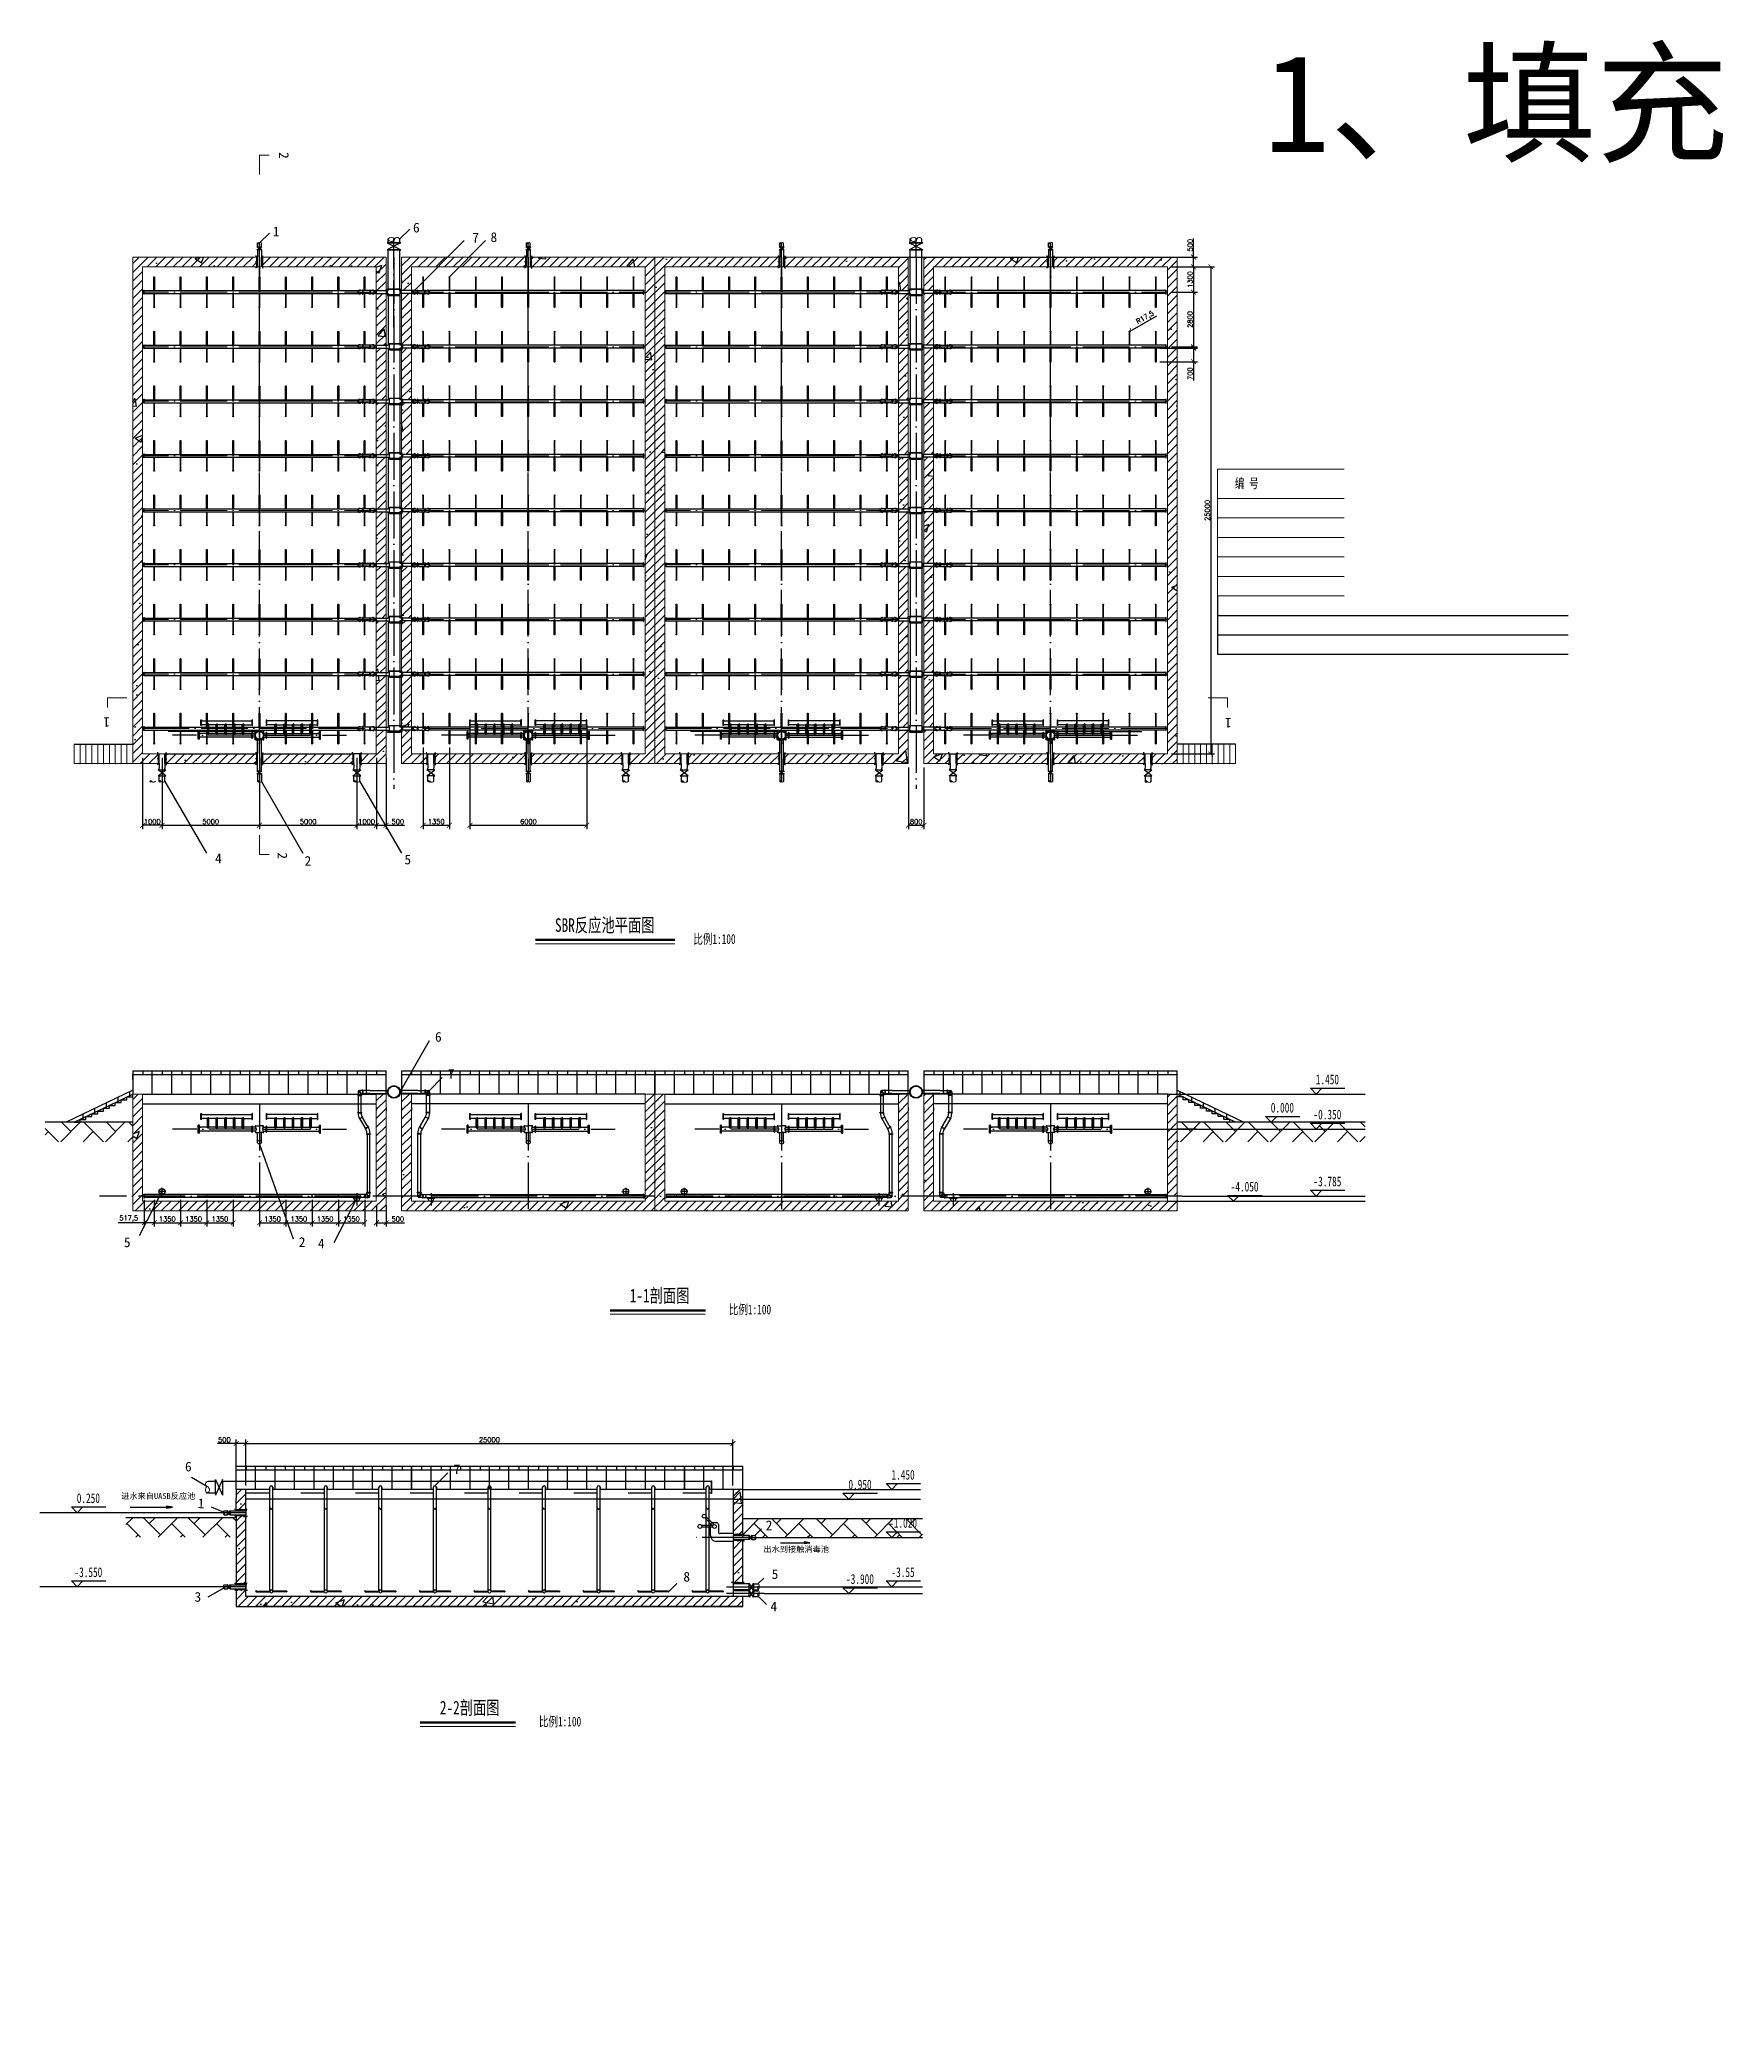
# Model space of a CAD drawing. Header units: millimetres. Extents: x 279 to 2876, y -494 to 1800.
# Drawn here: x 818 to 1682, y -494 to 529 of the extents above; entities that cross this region are included whole.
import ezdxf

# ---------------------------------------------------------------- set-up
doc = ezdxf.new("R2010")
doc.units = ezdxf.units.MM
doc.linetypes.add('ACAD_ISO03W100', pattern=[30, 12, -18])
doc.linetypes.add('ACAD_ISO04W100', pattern=[30, 24, -3, 0, -3])
doc.layers.add('图层1', color=1, linetype='Continuous', lineweight=25, plot=False)
doc.layers.add('图层2', color=5, linetype='Continuous', lineweight=25, plot=False)
doc.layers.add('图层3', color=2, linetype='Continuous')
doc.styles.get("Standard").update_dxf_attribs({"font": 'txt', "bigfont": 'gbcbig.shx'})
doc.dimstyles.new('副本 ISO-25', dxfattribs={"dimtxt": 2.5, "dimasz": 2.5, "dimexe": 2, "dimexo": 2, "dimtad": 1, "dimlfac": 100, "dimtxsty": 'Standard', "dimblk": 'ARCHTICK', "dimcen": 2.5, "dimadec": 0, "dimazin": 0, "dimtfac": 1, "dimtmove": 0, "dimatfit": 3, "dimfxl": 1, "dimarcsym": 0})
pattern_1 = [(45, (299.291, -738.3604), (1e-15, 11.49473), [24.384, -8.128]), (135, (305.038, -732.613), (1e-15, 11.49473), [24.384, -8.128])]
pattern_2 = [(45, (155.4213, -677.7282), (-2.245064, 2.245064), [])]
pattern_3 = [(50, (155.42, -677.73), (45.5462, -3.9848), [4.7625, -52.3875]), (355, (155.42, -677.73), (-8.8107, 47.7642), [3.81, -41.91]), (100.451, (159.217, -678.06), (36.7356, 43.7792), [4.0475, -44.5225]), (46.1842, (155.42, -665.03), (67.7698, -10.5106), [7.1437, -78.5812]), (96.6356, (161.07, -665.904), (59.351, 61.8564), [6.0713, -66.7837]), (351.184, (155.42, -665.03), (59.3512, 61.8563), [5.715, -62.865]), (21, (161.77, -668.203), (37.9037, -25.5664), [4.7625, -52.3875]), (326, (161.77, -668.203), (15.4505, 46.047), [3.81, -41.91]), (71.4514, (164.93, -670.334), (53.3541, 20.4807), [4.0475, -44.5225]), (37.5, (155.421, -677.728), (0.77215, 21.13876), [0, -41.402, 0, -42.545, 0, -42.06875]), (7.5, (155.421, -677.728), (16.70492, 25.04514), [0, -24.257, 0, -40.4495, 0, -16.03375]), (327.5, (141.26, -677.728), (33.89765, -1.43219), [0, -15.875, 0, -49.53, 0, -65.7225]), (317.5, (134.91, -677.728), (37.0323, 6.3566), [0, -20.6375, 0, -32.893, 0, -46.6725])]

msp = doc.modelspace()

# ---------------------------------------------------------------- texts
at = {"lineweight": 0}
for s, insert, char_height, width, attachment_point in [('{\\fFangSong|b0|i0|c134|p49;1、填充}', (1565.3181, 521.35507), 50, 499.8822459, 2), ('{\\fFangSong|b0|i0|c134|p49;1}', (939.11465, 430.52196), 5, 30, 5), ('{\\fFangSong|b0|i0|c134|p49;6}', (1011.11469, 432.52196), 5, 30, 5), ('{\\fFangSong|b0|i0|c134|p49;7}', (1041.5009, 427.36482), 5, 30, 5), ('{\\fFangSong|b0|i0|c134|p49;8}', (1050.87603, 427.59965), 5, 30, 5), ('{\\fFangSong|b0|i0|c134|p49;\\W0.7;编 号}', (1437.27834, 301.04352), 5, 30, 5), ('{\\fFangSong|b0|i0|c134|p49;4}', (909.52026, 108.79865), 5, 30, 5), ('{\\fFangSong|b0|i0|c134|p49;2}', (955.45753, 107.54175), 5, 30, 5), ('{\\fFangSong|b0|i0|c134|p49;5}', (1006.69821, 108.22589), 5, 30, 5), ('{\\fFangSong|b0|i0|c134|p49;\\W0.714;SBR反应池平面图}', (1107.79814, 78.06249), 7, 137.633324, 2), ('{\\fFangSong|b0|i0|c134|p49;\\W0.7;比例1:100}', (1164.08812, 69.92874), 5, 71.4710048, 2), ('{\\fFangSong|b0|i0|c134|p49;6}', (1022.40538, 17.18223), 5, 30, 5), ('{\\fFangSong|b0|i0|c134|p49;7}', (1029.01164, -1.80317), 5, 30, 5), ('{\\fFangSong|b0|i0|c134|p49;5}', (862.7264, -88.25963), 5, 30, 5), ('{\\fFangSong|b0|i0|c134|p49;2}', (952.47298, -88.14128), 5, 30, 5), ('{\\fFangSong|b0|i0|c134|p49;4}', (962.3486, -88.82628), 5, 30, 5), ('{\\fFangSong|b0|i0|c134|p49;\\W0.714;1-1剖面图}', (1135.95447, -112.06208), 7, 137.633324, 2), ('{\\fFangSong|b0|i0|c134|p49;\\W0.7;比例1:100}', (1182.32583, -120.19583), 5, 71.4710048, 2), ('{\\fFangSong|b0|i0|c134|p49;6}', (894.09932, -203.36271), 5, 30, 5), ('{\\fFangSong|b0|i0|c134|p49;7}', (1031.92115, -204.64386), 5, 30, 5), ('{\\fFangSong|b0|i0|c134|p49;2}', (1192.11274, -233.51388), 5, 30, 5), ('{\\fFangSong|b0|i0|c134|p49;8}', (1149.86512, -259.89457), 5, 30, 5), ('{\\fFangSong|b0|i0|c134|p49;5}', (1195.17563, -258.55328), 5, 30, 5), ('{\\fFangSong|b0|i0|c134|p49;3}', (898.96463, -270.24384), 5, 30, 5), ('{\\fFangSong|b0|i0|c134|p49;4}', (1194.53235, -275.15212), 5, 30, 5), ('{\\fFangSong|b0|i0|c134|p49;\\W0.714;2-2剖面图}', (1038.48238, -323.54565), 7, 137.633324, 2), ('{\\fFangSong|b0|i0|c134|p49;\\W0.7;比例1:100}', (1084.85374, -331.6794), 5, 71.4710048, 2)]:
    msp.add_mtext(s, dxfattribs=dict(at, insert=insert, char_height=char_height, width=width, attachment_point=attachment_point))
at = {"lineweight": 0, "char_height": 5}
for s, insert, width, attachment_point, rotation in [('{\\f@FangSong|b0|i0|c134|p49;2}', (940.60733, 467.90573), 17.8180302, 9, 270), ('{\\f@FangSong|b0|i0|c134|p49;1}', (853.79812, 181.18221), 17.8180302, 7, 180), ('{\\f@FangSong|b0|i0|c134|p49;1}', (1426.05281, 180.84294), 17.8180302, 9, 180), ('{\\f@FangSong|b0|i0|c134|p49;2}', (939.87535, 111.91167), 17.8180302, 7, 270), ('{\\fFangSong|b0|i0|c134|p49;1}', (900.62807, -222.19797), 30, 5, 357.81492539)]:
    msp.add_mtext(s, dxfattribs=dict(at, insert=insert, width=width, attachment_point=attachment_point, rotation=rotation))
at = {"lineweight": 25, "char_height": 5, "width": 30, "attachment_point": 2}
for s, insert in [('{\\fFangSong|b0|i0|c134|p49;\\W0.7;1.450}', (1478.66647, -2.13159)), ('{\\fFangSong|b0|i0|c134|p49;\\W0.7;0.000}', (1455.55832, -16.63159)), ('{\\fFangSong|b0|i0|c134|p49;\\W0.7;-0.350}', (1478.66647, -20.13159)), ('{\\fFangSong|b0|i0|c134|p49;\\W0.7;-4.050}', (1436.18236, -57.13159)), ('{\\fFangSong|b0|i0|c134|p49;\\W0.7;-3.785}', (1478.66647, -54.48159)), ('{\\fFangSong|b0|i0|c134|p49;\\W0.7;0.950}', (1238.79891, -210.04447)), ('{\\fFangSong|b0|i0|c134|p49;\\W0.7;1.450}', (1260.90847, -205.04447)), ('{\\fFangSong|b0|i0|c134|p49;\\W0.7;0.250}', (842.78325, -217.04447)), ('{\\fFangSong|b0|i0|c134|p49;\\W0.7;-1.020}', (1260.90847, -229.74447)), ('{\\fFangSong|b0|i0|c134|p49;\\W0.7;-3.550}', (842.78325, -255.04447)), ('{\\fFangSong|b0|i0|c134|p49;\\W0.7;-3.55}', (1260.90847, -255.04447)), ('{\\fFangSong|b0|i0|c134|p49;\\W0.7;-3.900}', (1238.79891, -258.54447))]:
    msp.add_mtext(s, dxfattribs=dict(at, insert=insert))
at = {"lineweight": -2, "char_height": 3, "attachment_point": 1}
for s, insert, width in [('{\\fFangSong|b1|i0|c134|p49;进水来自UASB反应池}', (859.65985, -216.94935), 43.9948938), ('{\\fFangSong|b1|i0|c134|p49;出水到接触消毒池}', (1189.24298, -244.2605), 39.9924799)]:
    msp.add_mtext(s, dxfattribs=dict(at, insert=insert, width=width))

# ---------------------------------------------------------------- blocks, each defined once
blk = doc.blocks.new('_ArchTick')
at = {"color": 0, "linetype": 'ByBlock', "const_width": 0.15}
blk.add_lwpolyline([(-0.5, -0.5), (0.5, 0.5)], dxfattribs=at)
blk = doc.blocks.new('*D43')
at = {"color": 0, "lineweight": -2, "transparency": 16777216}
for p, q in [((876.6, -66.5), (876.6, -80.2)), ((890.1, -66.5), (890.1, -80.2)), ((876.6, -78.2), (890.1, -78.2))]:
    blk.add_line(p, q, dxfattribs=at)
at = {"color": 0, "lineweight": -2, "transparency": 16777216, "xscale": 2.5, "yscale": 2.5, "zscale": 2.5, "rotation": 180}
blk.add_blockref('_ArchTick', (876.6, -78.2), dxfattribs=at)
at = {"color": 0, "lineweight": -2, "transparency": 16777216, "xscale": 2.5, "yscale": 2.5, "zscale": 2.5}
blk.add_blockref('_ArchTick', (890.1, -78.2), dxfattribs=at)
at = {"color": 0, "transparency": 16777216, "insert": (883.3, -76.3), "char_height": 2.5, "attachment_point": 5}
blk.add_mtext('1350', dxfattribs=at)
blk = doc.blocks.new('*D44')
at = {"color": 0, "lineweight": -2, "transparency": 16777216}
for p, q in [((890.1, -66.5), (890.1, -80.2)), ((903.6, -66.5), (903.6, -80.2)), ((890.1, -78.2), (903.6, -78.2))]:
    blk.add_line(p, q, dxfattribs=at)
at = {"color": 0, "lineweight": -2, "transparency": 16777216, "xscale": 2.5, "yscale": 2.5, "zscale": 2.5, "rotation": 180}
blk.add_blockref('_ArchTick', (890.1, -78.2), dxfattribs=at)
at = {"color": 0, "lineweight": -2, "transparency": 16777216, "xscale": 2.5, "yscale": 2.5, "zscale": 2.5}
blk.add_blockref('_ArchTick', (903.6, -78.2), dxfattribs=at)
at = {"color": 0, "transparency": 16777216, "insert": (896.8, -76.3), "char_height": 2.5, "attachment_point": 5}
blk.add_mtext('1350', dxfattribs=at)
blk = doc.blocks.new('*D45')
at = {"color": 0, "lineweight": -2, "transparency": 16777216}
for p, q in [((903.6, -66.5), (903.6, -80.2)), ((917.1, -66.5), (917.1, -80.2)), ((903.6, -78.2), (917.1, -78.2))]:
    blk.add_line(p, q, dxfattribs=at)
at = {"color": 0, "lineweight": -2, "transparency": 16777216, "xscale": 2.5, "yscale": 2.5, "zscale": 2.5, "rotation": 180}
blk.add_blockref('_ArchTick', (903.6, -78.2), dxfattribs=at)
at = {"color": 0, "lineweight": -2, "transparency": 16777216, "xscale": 2.5, "yscale": 2.5, "zscale": 2.5}
blk.add_blockref('_ArchTick', (917.1, -78.2), dxfattribs=at)
at = {"color": 0, "transparency": 16777216, "insert": (910.3, -76.3), "char_height": 2.5, "attachment_point": 5}
blk.add_mtext('1350', dxfattribs=at)
blk = doc.blocks.new('*D47')
at = {"color": 0, "lineweight": -2, "transparency": 16777216}
for p, q in [((930.6, -66.5), (930.6, -80.2)), ((944.1, -66.5), (944.1, -80.2)), ((930.6, -78.2), (944.1, -78.2))]:
    blk.add_line(p, q, dxfattribs=at)
at = {"color": 0, "lineweight": -2, "transparency": 16777216, "xscale": 2.5, "yscale": 2.5, "zscale": 2.5, "rotation": 180}
blk.add_blockref('_ArchTick', (930.6, -78.2), dxfattribs=at)
at = {"color": 0, "lineweight": -2, "transparency": 16777216, "xscale": 2.5, "yscale": 2.5, "zscale": 2.5}
blk.add_blockref('_ArchTick', (944.1, -78.2), dxfattribs=at)
at = {"color": 0, "transparency": 16777216, "insert": (937.3, -76.3), "char_height": 2.5, "attachment_point": 5}
blk.add_mtext('1350', dxfattribs=at)
blk = doc.blocks.new('*D48')
at = {"color": 0, "lineweight": -2, "transparency": 16777216}
for p, q in [((944.1, -66.5), (944.1, -80.2)), ((957.6, -66.5), (957.6, -80.2)), ((944.1, -78.2), (957.6, -78.2))]:
    blk.add_line(p, q, dxfattribs=at)
at = {"color": 0, "lineweight": -2, "transparency": 16777216, "xscale": 2.5, "yscale": 2.5, "zscale": 2.5, "rotation": 180}
blk.add_blockref('_ArchTick', (944.1, -78.2), dxfattribs=at)
at = {"color": 0, "lineweight": -2, "transparency": 16777216, "xscale": 2.5, "yscale": 2.5, "zscale": 2.5}
blk.add_blockref('_ArchTick', (957.6, -78.2), dxfattribs=at)
at = {"color": 0, "transparency": 16777216, "insert": (950.8, -76.3), "char_height": 2.5, "attachment_point": 5}
blk.add_mtext('1350', dxfattribs=at)
blk = doc.blocks.new('*D49')
at = {"color": 0, "lineweight": -2, "transparency": 16777216}
for p, q in [((957.6, -66.5), (957.6, -80.2)), ((971.1, -66.5), (971.1, -80.2)), ((957.6, -78.2), (971.1, -78.2))]:
    blk.add_line(p, q, dxfattribs=at)
at = {"color": 0, "lineweight": -2, "transparency": 16777216, "xscale": 2.5, "yscale": 2.5, "zscale": 2.5, "rotation": 180}
blk.add_blockref('_ArchTick', (957.6, -78.2), dxfattribs=at)
at = {"color": 0, "lineweight": -2, "transparency": 16777216, "xscale": 2.5, "yscale": 2.5, "zscale": 2.5}
blk.add_blockref('_ArchTick', (971.1, -78.2), dxfattribs=at)
at = {"color": 0, "transparency": 16777216, "insert": (964.3, -76.3), "char_height": 2.5, "attachment_point": 5}
blk.add_mtext('1350', dxfattribs=at)
blk = doc.blocks.new('*D50')
at = {"color": 0, "lineweight": -2, "transparency": 16777216}
for p, q in [((971.1, -66.5), (971.1, -80.2)), ((984.6, -66.5), (984.6, -80.2)), ((971.1, -78.2), (984.6, -78.2))]:
    blk.add_line(p, q, dxfattribs=at)
at = {"color": 0, "lineweight": -2, "transparency": 16777216, "xscale": 2.5, "yscale": 2.5, "zscale": 2.5, "rotation": 180}
blk.add_blockref('_ArchTick', (971.1, -78.2), dxfattribs=at)
at = {"color": 0, "lineweight": -2, "transparency": 16777216, "xscale": 2.5, "yscale": 2.5, "zscale": 2.5}
blk.add_blockref('_ArchTick', (984.6, -78.2), dxfattribs=at)
at = {"color": 0, "transparency": 16777216, "insert": (977.8, -76.3), "char_height": 2.5, "attachment_point": 5}
blk.add_mtext('1350', dxfattribs=at)
blk = doc.blocks.new('*D51')
at = {"color": 0, "lineweight": -2, "transparency": 16777216}
for p, q in [((871.4, -66.5), (871.4, -80.2)), ((876.6, -66.5), (876.6, -80.2)), ((871.4, -78.2), (858.1, -78.2)), ((876.6, -78.2), (871.4, -78.2))]:
    blk.add_line(p, q, dxfattribs=at)
at = {"color": 0, "lineweight": -2, "transparency": 16777216, "xscale": 2.5, "yscale": 2.5, "zscale": 2.5, "rotation": 180}
blk.add_blockref('_ArchTick', (871.4, -78.2), dxfattribs=at)
at = {"color": 0, "lineweight": -2, "transparency": 16777216, "xscale": 2.5, "yscale": 2.5, "zscale": 2.5}
blk.add_blockref('_ArchTick', (876.6, -78.2), dxfattribs=at)
at = {"color": 0, "transparency": 16777216, "insert": (863.5, -76.1), "char_height": 2.5, "attachment_point": 5}
blk.add_mtext('517,5', dxfattribs=at)
blk = doc.blocks.new('*D52')
at = {"color": 0, "lineweight": -2, "transparency": 16777216}
for p, q in [((990.6, -69.1), (990.6, -80.2)), ((995.6, -69.1), (995.6, -80.2)), ((990.6, -78.2), (995.6, -78.2)), ((995.6, -78.2), (1005.1, -78.2))]:
    blk.add_line(p, q, dxfattribs=at)
at = {"color": 0, "lineweight": -2, "transparency": 16777216, "xscale": 2.5, "yscale": 2.5, "zscale": 2.5, "rotation": 180}
blk.add_blockref('_ArchTick', (990.6, -78.2), dxfattribs=at)
at = {"color": 0, "lineweight": -2, "transparency": 16777216, "xscale": 2.5, "yscale": 2.5, "zscale": 2.5}
blk.add_blockref('_ArchTick', (995.6, -78.2), dxfattribs=at)
at = {"color": 0, "transparency": 16777216, "insert": (1001.6, -76.3), "char_height": 2.5, "attachment_point": 5}
blk.add_mtext('500', dxfattribs=at)
blk = doc.blocks.new('*D53')
at = {"layer": '图层2', "color": 0, "lineweight": -2, "transparency": 16777216}
for p, q in [((923.6, -213.1), (923.6, -189.5)), ((923.6, -191.5), (1173.6, -191.5)), ((1173.6, -213.1), (1173.6, -189.5))]:
    blk.add_line(p, q, dxfattribs=at)
at = {"layer": '图层2', "color": 0, "lineweight": -2, "transparency": 16777216, "xscale": 2.5, "yscale": 2.5, "zscale": 2.5, "rotation": 180}
blk.add_blockref('_ArchTick', (923.6, -191.5), dxfattribs=at)
at = {"layer": '图层2', "color": 0, "lineweight": -2, "transparency": 16777216, "xscale": 2.5, "yscale": 2.5, "zscale": 2.5}
blk.add_blockref('_ArchTick', (1173.6, -191.5), dxfattribs=at)
at = {"layer": '图层2', "color": 0, "transparency": 16777216, "insert": (1048.6, -189.6), "char_height": 2.5, "attachment_point": 5}
blk.add_mtext('25000', dxfattribs=at)
blk = doc.blocks.new('*D55')
at = {"layer": '图层2', "color": 0, "lineweight": -2, "transparency": 16777216}
for p, q in [((918.6, -191.5), (909.1, -191.5)), ((918.6, -213.1), (918.6, -189.5)), ((923.6, -191.5), (918.6, -191.5)), ((923.6, -213.1), (923.6, -189.5))]:
    blk.add_line(p, q, dxfattribs=at)
at = {"layer": '图层2', "color": 0, "lineweight": -2, "transparency": 16777216, "xscale": 2.5, "yscale": 2.5, "zscale": 2.5, "rotation": 180}
blk.add_blockref('_ArchTick', (918.6, -191.5), dxfattribs=at)
at = {"layer": '图层2', "color": 0, "lineweight": -2, "transparency": 16777216, "xscale": 2.5, "yscale": 2.5, "zscale": 2.5}
blk.add_blockref('_ArchTick', (923.6, -191.5), dxfattribs=at)
at = {"layer": '图层2', "color": 0, "transparency": 16777216, "insert": (912.6, -189.6), "char_height": 2.5, "attachment_point": 5}
blk.add_mtext('500', dxfattribs=at)
blk = doc.blocks.new('*D80')
at = {"layer": '图层3', "color": 0, "lineweight": -2, "transparency": 16777216}
for p, q in [((930.6, 160.4), (930.6, 123.8)), ((980.6, 160.4), (980.6, 123.8)), ((930.6, 125.8), (980.6, 125.8))]:
    blk.add_line(p, q, dxfattribs=at)
at = {"layer": '图层3', "color": 0, "lineweight": -2, "transparency": 16777216, "xscale": 2.5, "yscale": 2.5, "zscale": 2.5, "rotation": 180}
blk.add_blockref('_ArchTick', (930.6, 125.8), dxfattribs=at)
at = {"layer": '图层3', "color": 0, "lineweight": -2, "transparency": 16777216, "xscale": 2.5, "yscale": 2.5, "zscale": 2.5}
blk.add_blockref('_ArchTick', (980.6, 125.8), dxfattribs=at)
at = {"layer": '图层3', "color": 0, "transparency": 16777216, "insert": (955.6, 127.7), "char_height": 2.5, "attachment_point": 5}
blk.add_mtext('5000', dxfattribs=at)
blk = doc.blocks.new('*D81')
at = {"layer": '图层3', "color": 0, "lineweight": -2, "transparency": 16777216}
for p, q in [((980.6, 160.4), (980.6, 123.8)), ((990.6, 160.4), (990.6, 123.8)), ((990.6, 125.8), (980.6, 125.8))]:
    blk.add_line(p, q, dxfattribs=at)
at = {"layer": '图层3', "color": 0, "lineweight": -2, "transparency": 16777216, "xscale": 2.5, "yscale": 2.5, "zscale": 2.5, "rotation": 180}
blk.add_blockref('_ArchTick', (980.6, 125.8), dxfattribs=at)
at = {"layer": '图层3', "color": 0, "lineweight": -2, "transparency": 16777216, "xscale": 2.5, "yscale": 2.5, "zscale": 2.5}
blk.add_blockref('_ArchTick', (990.6, 125.8), dxfattribs=at)
at = {"layer": '图层3', "color": 0, "transparency": 16777216, "insert": (985.6, 127.7), "char_height": 2.5, "attachment_point": 5}
blk.add_mtext('1000', dxfattribs=at)
blk = doc.blocks.new('*D82')
at = {"layer": '图层3', "color": 0, "lineweight": -2, "transparency": 16777216}
for p, q in [((880.6, 160.4), (880.6, 123.8)), ((930.6, 160.4), (930.6, 123.8)), ((880.6, 125.8), (930.6, 125.8))]:
    blk.add_line(p, q, dxfattribs=at)
at = {"layer": '图层3', "color": 0, "lineweight": -2, "transparency": 16777216, "xscale": 2.5, "yscale": 2.5, "zscale": 2.5, "rotation": 180}
blk.add_blockref('_ArchTick', (880.6, 125.8), dxfattribs=at)
at = {"layer": '图层3', "color": 0, "lineweight": -2, "transparency": 16777216, "xscale": 2.5, "yscale": 2.5, "zscale": 2.5}
blk.add_blockref('_ArchTick', (930.6, 125.8), dxfattribs=at)
at = {"layer": '图层3', "color": 0, "transparency": 16777216, "insert": (905.6, 127.7), "char_height": 2.5, "attachment_point": 5}
blk.add_mtext('5000', dxfattribs=at)
blk = doc.blocks.new('*D71')
at = {"layer": '图层3', "color": 0, "lineweight": -2, "transparency": 16777216}
for p, q in [((870.6, 160.4), (870.6, 123.8)), ((880.6, 160.4), (880.6, 123.8)), ((880.6, 125.8), (870.6, 125.8))]:
    blk.add_line(p, q, dxfattribs=at)
at = {"layer": '图层3', "color": 0, "lineweight": -2, "transparency": 16777216, "xscale": 2.5, "yscale": 2.5, "zscale": 2.5, "rotation": 180}
blk.add_blockref('_ArchTick', (870.6, 125.8), dxfattribs=at)
at = {"layer": '图层3', "color": 0, "lineweight": -2, "transparency": 16777216, "xscale": 2.5, "yscale": 2.5, "zscale": 2.5}
blk.add_blockref('_ArchTick', (880.6, 125.8), dxfattribs=at)
at = {"layer": '图层3', "color": 0, "transparency": 16777216, "insert": (875.6, 127.7), "char_height": 2.5, "attachment_point": 5}
blk.add_mtext('1000', dxfattribs=at)
blk = doc.blocks.new('*D83')
at = {"layer": '图层3', "color": 0, "lineweight": -2, "transparency": 16777216}
for p, q in [((990.6, 160.4), (990.6, 123.8)), ((995.6, 160.4), (995.6, 123.8)), ((990.6, 125.8), (995.6, 125.8)), ((995.6, 125.8), (1005.1, 125.8))]:
    blk.add_line(p, q, dxfattribs=at)
at = {"layer": '图层3', "color": 0, "lineweight": -2, "transparency": 16777216, "xscale": 2.5, "yscale": 2.5, "zscale": 2.5, "rotation": 180}
blk.add_blockref('_ArchTick', (990.6, 125.8), dxfattribs=at)
at = {"layer": '图层3', "color": 0, "lineweight": -2, "transparency": 16777216, "xscale": 2.5, "yscale": 2.5, "zscale": 2.5}
blk.add_blockref('_ArchTick', (995.6, 125.8), dxfattribs=at)
at = {"layer": '图层3', "color": 0, "transparency": 16777216, "insert": (1001.6, 127.7), "char_height": 2.5, "attachment_point": 5}
blk.add_mtext('500', dxfattribs=at)
blk = doc.blocks.new('*D72')
at = {"layer": '图层3', "color": 0, "lineweight": -2, "transparency": 16777216}
for p, q in [((1263.6, 155.4), (1263.6, 123.8)), ((1271.6, 155.4), (1271.6, 123.8)), ((1263.6, 125.8), (1271.6, 125.8))]:
    blk.add_line(p, q, dxfattribs=at)
at = {"layer": '图层3', "color": 0, "lineweight": -2, "transparency": 16777216, "xscale": 2.5, "yscale": 2.5, "zscale": 2.5, "rotation": 180}
blk.add_blockref('_ArchTick', (1263.6, 125.8), dxfattribs=at)
at = {"layer": '图层3', "color": 0, "lineweight": -2, "transparency": 16777216, "xscale": 2.5, "yscale": 2.5, "zscale": 2.5}
blk.add_blockref('_ArchTick', (1271.6, 125.8), dxfattribs=at)
at = {"layer": '图层3', "color": 0, "transparency": 16777216, "insert": (1267.6, 127.7), "char_height": 2.5, "attachment_point": 5}
blk.add_mtext('800', dxfattribs=at)
blk = doc.blocks.new('*D75')
at = {"layer": '图层3', "color": 0, "lineweight": -2, "transparency": 16777216}
for p, q in [((1398.6, 399.4), (1412, 399.4)), ((1410, 399.4), (1410, 371.4)), ((1398.6, 371.4), (1412, 371.4))]:
    blk.add_line(p, q, dxfattribs=at)
at = {"layer": '图层3', "color": 0, "lineweight": -2, "transparency": 16777216, "xscale": 2.5, "yscale": 2.5, "zscale": 2.5}
for p, rotation in [((1410, 399.4), 90), ((1410, 371.4), 270)]:
    blk.add_blockref('_ArchTick', p, dxfattribs=dict(at, rotation=rotation))
at = {"layer": '图层3', "color": 0, "transparency": 16777216, "insert": (1408.2, 385.4), "char_height": 2.5, "attachment_point": 5, "rotation": 90}
blk.add_mtext('2800', dxfattribs=at)
blk = doc.blocks.new('*D76')
at = {"layer": '图层3', "color": 0, "lineweight": -2, "transparency": 16777216}
for p, q in [((1410, 417.4), (1410, 427)), ((1243.1, 417.4), (1412, 417.4)), ((1398.6, 412.4), (1412, 412.4)), ((1410, 412.4), (1410, 417.4))]:
    blk.add_line(p, q, dxfattribs=at)
at = {"layer": '图层3', "color": 0, "lineweight": -2, "transparency": 16777216, "xscale": 2.5, "yscale": 2.5, "zscale": 2.5}
for p, rotation in [((1410, 417.4), 90), ((1410, 412.4), 270)]:
    blk.add_blockref('_ArchTick', p, dxfattribs=dict(at, rotation=rotation))
at = {"layer": '图层3', "color": 0, "transparency": 16777216, "insert": (1408.2, 423.5), "char_height": 2.5, "attachment_point": 5, "rotation": 90}
blk.add_mtext('500', dxfattribs=at)
blk = doc.blocks.new('*D77')
at = {"layer": '图层3', "color": 0, "lineweight": -2, "transparency": 16777216}
for p in [(1377.1, 379.2), (1391, 387.1)]:
    blk.add_line(p, (1377.2, 379.3), dxfattribs=at)
at = {"layer": '图层3', "color": 0, "lineweight": -2, "transparency": 16777216, "xscale": 2.5, "yscale": 2.5, "zscale": 2.5, "rotation": 209.5792803965447}
blk.add_blockref('_ArchTick', (1377.2, 379.3), dxfattribs=at)
at = {"layer": '图层3', "color": 0, "transparency": 16777216, "insert": (1385.2, 386.2), "char_height": 2.5, "attachment_point": 5, "rotation": 29.5793}
blk.add_mtext('R17,5', dxfattribs=at)
blk = doc.blocks.new('*D78')
at = {"layer": '图层3', "color": 0, "lineweight": -2, "transparency": 16777216}
for p, q in [((1392.7, 370.7), (1412, 370.7)), ((1410, 370.7), (1410, 363.7)), ((1392.7, 363.7), (1412, 363.7)), ((1410, 363.7), (1410, 354.1))]:
    blk.add_line(p, q, dxfattribs=at)
at = {"layer": '图层3', "color": 0, "lineweight": -2, "transparency": 16777216, "xscale": 2.5, "yscale": 2.5, "zscale": 2.5}
for p, rotation in [((1410, 370.7), 90), ((1410, 363.7), 270)]:
    blk.add_blockref('_ArchTick', p, dxfattribs=dict(at, rotation=rotation))
at = {"layer": '图层3', "color": 0, "transparency": 16777216, "insert": (1408.2, 357.6), "char_height": 2.5, "attachment_point": 5, "rotation": 90}
blk.add_mtext('700', dxfattribs=at)
blk = doc.blocks.new('*D79')
at = {"layer": '图层3', "color": 0, "lineweight": -2, "transparency": 16777216}
for p, q in [((1014.6, 165.7), (1014.6, 123.8)), ((1028.1, 165.7), (1028.1, 123.8)), ((1014.6, 125.8), (1028.1, 125.8))]:
    blk.add_line(p, q, dxfattribs=at)
at = {"layer": '图层3', "color": 0, "lineweight": -2, "transparency": 16777216, "xscale": 2.5, "yscale": 2.5, "zscale": 2.5, "rotation": 180}
blk.add_blockref('_ArchTick', (1014.6, 125.8), dxfattribs=at)
at = {"layer": '图层3', "color": 0, "lineweight": -2, "transparency": 16777216, "xscale": 2.5, "yscale": 2.5, "zscale": 2.5}
blk.add_blockref('_ArchTick', (1028.1, 125.8), dxfattribs=at)
at = {"layer": '图层3', "color": 0, "transparency": 16777216, "insert": (1021.3, 127.7), "char_height": 2.5, "attachment_point": 5}
blk.add_mtext('1350', dxfattribs=at)
blk = doc.blocks.new('*D73')
at = {"layer": '图层3', "color": 0, "lineweight": -2, "transparency": 16777216}
for p, q in [((1398.6, 412.4), (1420.8, 412.4)), ((1418.8, 412.4), (1418.8, 162.4)), ((1398.6, 162.4), (1420.8, 162.4))]:
    blk.add_line(p, q, dxfattribs=at)
at = {"layer": '图层3', "color": 0, "lineweight": -2, "transparency": 16777216, "xscale": 2.5, "yscale": 2.5, "zscale": 2.5}
for p, rotation in [((1418.8, 412.4), 90), ((1418.8, 162.4), 270)]:
    blk.add_blockref('_ArchTick', p, dxfattribs=dict(at, rotation=rotation))
at = {"layer": '图层3', "color": 0, "transparency": 16777216, "insert": (1417, 287.4), "char_height": 2.5, "attachment_point": 5, "rotation": 90}
blk.add_mtext('25000', dxfattribs=at)
blk = doc.blocks.new('*D70')
at = {"layer": '图层3', "color": 0, "lineweight": -2, "transparency": 16777216}
for p, q in [((1398.6, 412.4), (1412, 412.4)), ((1410, 412.4), (1410, 399.4)), ((1398.6, 399.4), (1412, 399.4))]:
    blk.add_line(p, q, dxfattribs=at)
at = {"layer": '图层3', "color": 0, "lineweight": -2, "transparency": 16777216, "xscale": 2.5, "yscale": 2.5, "zscale": 2.5}
for p, rotation in [((1410, 412.4), 90), ((1410, 399.4), 270)]:
    blk.add_blockref('_ArchTick', p, dxfattribs=dict(at, rotation=rotation))
at = {"layer": '图层3', "color": 0, "transparency": 16777216, "insert": (1408.2, 405.9), "char_height": 2.5, "attachment_point": 5, "rotation": 90}
blk.add_mtext('1300', dxfattribs=at)
blk = doc.blocks.new('*D74')
at = {"layer": '图层3', "color": 0, "lineweight": -2, "transparency": 16777216}
for p, q in [((1038.6, 177.4), (1038.6, 123.8)), ((1098.6, 177.4), (1098.6, 123.8)), ((1038.6, 125.8), (1098.6, 125.8))]:
    blk.add_line(p, q, dxfattribs=at)
at = {"layer": '图层3', "color": 0, "lineweight": -2, "transparency": 16777216, "xscale": 2.5, "yscale": 2.5, "zscale": 2.5, "rotation": 180}
blk.add_blockref('_ArchTick', (1038.6, 125.8), dxfattribs=at)
at = {"layer": '图层3', "color": 0, "lineweight": -2, "transparency": 16777216, "xscale": 2.5, "yscale": 2.5, "zscale": 2.5}
blk.add_blockref('_ArchTick', (1098.6, 125.8), dxfattribs=at)
at = {"layer": '图层3', "color": 0, "transparency": 16777216, "insert": (1068.6, 127.7), "char_height": 2.5, "attachment_point": 5}
blk.add_mtext('6000', dxfattribs=at)

# ---------------------------------------------------------------- dimensions: what is measured, and where the dimension line sits
for base, p1, p2, picture, middle in [((871.39082, -78.20762), (876.56582, -64.4904), (871.39082, -64.4904), '*D51', (863.47415, -76.12428)), ((890.06582, -78.20762), (876.56582, -64.4904), (890.06582, -64.4904), '*D43', (883.31582, -76.33262)), ((903.56582, -78.20762), (890.06582, -64.4904), (903.56582, -64.4904), '*D44', (896.81582, -76.33262)), ((917.06582, -78.20762), (903.56582, -64.4904), (917.06582, -64.4904), '*D45', (910.31582, -76.33262)), ((944.06582, -78.20762), (930.56582, -64.4904), (944.06582, -64.4904), '*D47', (937.31582, -76.33262)), ((957.56582, -78.20762), (944.06582, -64.4904), (957.56582, -64.4904), '*D48', (950.81582, -76.33262)), ((971.06582, -78.20762), (957.56582, -64.4904), (971.06582, -64.4904), '*D49', (964.31582, -76.33262)), ((984.56582, -78.20762), (971.06582, -64.4904), (984.56582, -64.4904), '*D50', (977.81582, -76.33262)), ((995.56582, -78.20762), (990.56582, -67.1404), (995.56582, -67.1404), '*D52', (1001.60748, -76.33262))]:
    dim = msp.add_linear_dim(base=base, p1=p1, p2=p2, dimstyle='副本 ISO-25')
    dim.commit()
    dim.dimension.update_dxf_attribs({"geometry": picture, "text_midpoint": middle})
at = {"layer": '图层2'}
for base, p2, picture, middle in [((918.64104, -191.47875), (918.64104, -215.05328), '*D55', (912.59938, -189.60375)), ((1173.64104, -191.47875), (1173.64104, -215.05328), '*D53', (1048.64104, -189.60375))]:
    dim = msp.add_linear_dim(base=base, p1=(923.64104, -215.05328), p2=p2, dimstyle='副本 ISO-25', dxfattribs=at)
    dim.commit()
    dim.dimension.update_dxf_attribs({"geometry": picture, "text_midpoint": middle})
at = {"layer": '图层3'}
for base, p1, p2, picture, middle in [((1410.02549, 417.43685), (1396.56598, 412.43685), (1241.14472, 417.43685), '*D76', (1408.15049, 423.47852)), ((1418.83561, 162.43685), (1396.56598, 412.43685), (1396.56598, 162.43685), '*D73', (1416.96061, 287.43685)), ((1410.02549, 399.43685), (1396.56598, 412.43685), (1396.56598, 399.43685), '*D70', (1408.15049, 405.93685)), ((1410.02549, 371.43685), (1396.56598, 399.43685), (1396.56598, 371.43685), '*D75', (1408.15049, 385.43685)), ((1410.02549, 363.68685), (1390.74098, 370.68685), (1390.74098, 363.68685), '*D78', (1408.15049, 357.64519))]:
    dim = msp.add_linear_dim(base=base, p1=p1, p2=p2, angle=90, dimstyle='副本 ISO-25', dxfattribs=at)
    dim.commit()
    dim.dimension.update_dxf_attribs({"geometry": picture, "text_midpoint": middle})
dim = msp.add_radius_dim(center=(1377.06598, 379.18685), mpoint=(1377.21817, 379.27324), dimstyle='副本 ISO-25', dxfattribs=at)
dim.commit()
dim.dimension.update_dxf_attribs({"geometry": '*D77', "text_midpoint": (1385.24888, 386.22701)})
for base, p1, p2, picture, middle in [((1098.5659, 125.79631), (1038.5659, 179.43742), (1098.5659, 179.43742), '*D74', (1068.5659, 127.67131)), ((1028.0659, 125.79631), (1014.5659, 167.68685), (1028.0659, 167.68685), '*D79', (1021.3159, 127.67131)), ((870.56581, 125.79631), (880.56581, 162.43685), (870.56581, 162.43685), '*D71', (875.56581, 127.67131)), ((930.56581, 125.79631), (880.56581, 162.43685), (930.56581, 162.43685), '*D82', (905.56581, 127.67131)), ((980.56581, 125.79631), (930.56581, 162.43685), (980.56581, 162.43685), '*D80', (955.56581, 127.67131)), ((980.56581, 125.79631), (990.56581, 162.43685), (980.56581, 162.43685), '*D81', (985.56581, 127.67131)), ((995.56581, 125.79631), (990.56581, 162.43685), (995.56581, 162.43685), '*D83', (1001.60748, 127.67131)), ((1271.56592, 125.79631), (1263.5659, 157.43685), (1271.56592, 157.43685), '*D72', (1267.56591, 127.67131))]:
    dim = msp.add_linear_dim(base=base, p1=p1, p2=p2, dimstyle='副本 ISO-25', dxfattribs=at)
    dim.commit()
    dim.dimension.update_dxf_attribs({"geometry": picture, "text_midpoint": middle})

# ---------------------------------------------------------------- hatches: boundary and pattern name
h = msp.add_hatch()
h.set_pattern_fill('ANSI31', color=256, style=0)
h.set_pattern_definition([(45, (299.2907, -738.3604), (-2.245064, 2.245064), [])])
h.paths.add_polyline_path([(870.56582, -12.1404), (865.56582, -12.1404), (865.56582, -64.4904), (870.56582, -64.4904)])
h.paths.add_polyline_path([(995.56582, -20.50611), (995.56582, -19.00611), (995.56582, -12.1404), (990.56582, -12.1404), (990.56582, -19.00611), (990.56582, -20.50611), (990.56582, -64.4904), (995.56582, -64.4904)])
h.paths.add_polyline_path([(983.11159, -67.1404), (940.97083, -67.1404), (942.74642, -72.1404), (985.68478, -72.1404)])
h.paths.add_polyline_path([(995.56582, -64.4904), (990.56582, -64.4904), (990.56582, -67.1404), (983.11159, -67.1404), (985.68478, -72.1404), (995.56582, -72.1404)])
h.paths.add_polyline_path([(940.97083, -67.1404), (930.56582, -67.1404), (930.56582, -72.1404), (942.74642, -72.1404)])
h.paths.add_polyline_path([(930.56582, -67.1404), (881.41478, -67.1404), (883.98797, -72.1404), (930.56582, -72.1404)])
h.paths.add_polyline_path([(881.41478, -67.1404), (870.56582, -67.1404), (870.56582, -64.4904), (865.56582, -64.4904), (865.56582, -72.1404), (883.98797, -72.1404)])
h.paths.add_polyline_path([(1068.5659, -67.1404), (1008.5659, -67.1404), (1008.5659, -64.4904), (1003.5659, -64.4904), (1003.5659, -72.1404), (1068.5659, -72.1404)])
h.paths.add_polyline_path([(1008.5659, -20.50611), (1008.5659, -19.00611), (1008.5659, -12.1404), (1003.5659, -12.1404), (1003.5659, -19.00611), (1003.5659, -20.50611), (1003.5659, -64.4904), (1008.5659, -64.4904)])
h.paths.add_polyline_path([(1133.5659, -12.1404), (1128.5659, -12.1404), (1128.5659, -64.4904), (1133.5659, -64.4904)])
h.paths.add_polyline_path([(1068.5659, -67.1404), (1068.5659, -72.1404), (1133.5659, -72.1404), (1133.5659, -64.4904), (1128.5659, -64.4904), (1128.5659, -67.1404)])
h.paths.add_polyline_path([(1263.5659, -64.4904), (1258.5659, -64.4904), (1258.5659, -67.1404), (1198.5659, -67.1404), (1198.5659, -72.1404), (1263.5659, -72.1404)])
h.paths.add_polyline_path([(1198.5659, -67.1404), (1138.5659, -67.1404), (1138.5659, -64.4904), (1133.5659, -64.4904), (1133.5659, -72.1404), (1198.5659, -72.1404)])
h.paths.add_polyline_path([(1138.5659, -12.1404), (1133.5659, -12.1404), (1133.5659, -64.4904), (1138.5659, -64.4904)])
h.paths.add_polyline_path([(1263.5659, -20.50611), (1263.5659, -19.00611), (1263.5659, -12.1404), (1258.5659, -12.1404), (1258.5659, -19.00611), (1258.5659, -20.50611), (1258.5659, -64.4904), (1263.5659, -64.4904)])
h.paths.add_polyline_path([(1276.56598, -20.50611), (1276.56598, -19.00611), (1276.56598, -12.1404), (1271.56598, -12.1404), (1271.56598, -19.00611), (1271.56598, -20.50611), (1271.56598, -64.4904), (1276.56598, -64.4904)])
h.paths.add_polyline_path([(1336.56598, -67.1404), (1276.56598, -67.1404), (1276.56598, -64.4904), (1271.56598, -64.4904), (1271.56598, -72.1404), (1336.56598, -72.1404)])
h.paths.add_polyline_path([(1401.56598, -67.1404), (1396.56598, -67.1404), (1336.56598, -67.1404), (1336.56598, -72.1404), (1401.56598, -72.1404)])
h.paths.add_polyline_path([(1401.56598, -30.1404), (1396.56598, -30.1404), (1396.56598, -64.4904), (1401.56598, -64.4904)])
h.paths.add_polyline_path([(1401.56598, -12.1404), (1396.56598, -12.1404), (1396.56598, -30.1404), (1401.56598, -30.1404)])
h.paths.add_polyline_path([(1178.64104, -215.05328), (1173.64104, -215.05328), (1173.64104, -238.25328), (1178.64104, -238.25328)])
h.paths.add_polyline_path([(1178.64104, -241.25328), (1173.64104, -241.25328), (1173.64104, -263.05328), (1178.64104, -263.05328)])
h.paths.add_polyline_path([(1178.64104, -270.05328), (1173.64104, -270.05328), (923.64104, -270.05328), (923.64104, -266.55328), (918.64104, -266.55328), (918.64104, -275.07285), (928.64104, -275.07285), (928.64104, -275.05328), (1178.64104, -275.05328)])
h.paths.add_polyline_path([(923.64104, -228.55328), (918.64104, -228.55328), (918.64104, -263.55328), (923.64104, -263.55328)])
h.paths.add_polyline_path([(923.64104, -216.94935), (918.64104, -216.94935), (918.64104, -219.66899), (918.64104, -225.55328), (923.64104, -225.55328), (923.64104, -220.05328)])
h.paths.add_polyline_path([(923.64104, -215.05328), (918.64104, -215.05328), (918.64104, -216.94935), (923.64104, -216.94935)])
h = msp.add_hatch()
h.set_pattern_fill('AR-CONC', color=256, scale=0.25, style=0)
h.set_pattern_definition([(50, (299.29, -738.36), (45.5462, -3.9848), [4.7625, -52.3875]), (355, (299.29, -738.36), (-8.8107, 47.7642), [3.81, -41.91]), (100.451, (303.086, -738.692), (36.7356, 43.7792), [4.0475, -44.5225]), (46.184, (299.29, -725.66), (67.7698, -10.5106), [7.1437, -78.5812]), (96.6356, (304.94, -726.536), (59.351, 61.8564), [6.0713, -66.7837]), (351.184, (299.29, -725.66), (59.351, 61.8563), [5.715, -62.865]), (21, (305.64, -728.835), (37.9037, -25.5664), [4.7625, -52.3875]), (326, (305.64, -728.835), (15.4505, 46.047), [3.81, -41.91]), (71.4514, (308.8, -730.966), (53.3541, 20.4807), [4.0475, -44.5225]), (37.5, (299.29, -738.36), (0.77215, 21.13876), [0, -41.402, 0, -42.545, 0, -42.06875]), (7.5, (299.29, -738.36), (16.7049, 25.04514), [0, -24.257, 0, -40.4495, 0, -16.03375]), (327.5, (285.13, -738.36), (33.89765, -1.43219), [0, -15.875, 0, -49.53, 0, -65.7225]), (317.5, (278.78, -738.36), (37.0323, 6.3566), [0, -20.6375, 0, -32.893, 0, -46.6725])])
h.paths.add_polyline_path([(865.56582, -64.4904), (870.56582, -64.4904), (870.56582, -12.1404), (865.56582, -12.1404)])
h.paths.add_polyline_path([(865.56582, -72.1404), (977.14366, -72.1404), (979.71685, -67.1404), (870.56582, -67.1404), (870.56582, -64.4904), (865.56582, -64.4904)])
h.paths.add_polyline_path([(979.71685, -67.1404), (930.56582, -67.1404), (930.56582, -72.1404), (977.14366, -72.1404)], flags=16)
h.paths.add_polyline_path([(930.56582, -67.1404), (930.56582, -72.1404), (942.74642, -72.1404), (940.97083, -67.1404)], flags=0)
h.paths.add_polyline_path([(940.97083, -67.1404), (878.02004, -67.1404), (875.44685, -72.1404), (942.74642, -72.1404)], flags=16)
h.paths.add_polyline_path([(878.02004, -67.1404), (875.44685, -72.1404), (995.56582, -72.1404), (995.56582, -64.4904), (990.56582, -64.4904), (990.56582, -67.1404)])
h.paths.add_polyline_path([(990.56582, -64.4904), (995.56582, -64.4904), (995.56582, -20.50611), (995.56582, -19.00611), (995.56582, -12.1404), (990.56582, -12.1404), (990.56582, -19.00611), (990.56582, -20.50611)])
h.paths.add_polyline_path([(1003.5659, -64.4904), (1008.5659, -64.4904), (1008.5659, -20.50611), (1008.5659, -19.00611), (1008.5659, -12.1404), (1003.5659, -12.1404), (1003.5659, -19.00611), (1003.5659, -20.50611)])
h.paths.add_polyline_path([(1008.5659, -67.1404), (1008.5659, -64.4904), (1003.5659, -64.4904), (1003.5659, -72.1404), (1068.5659, -72.1404), (1068.5659, -67.1404)])
h.paths.add_polyline_path([(1068.5659, -67.1404), (1068.5659, -72.1404), (1133.5659, -72.1404), (1133.5659, -64.4904), (1128.5659, -64.4904), (1128.5659, -67.1404)])
h.paths.add_polyline_path([(1128.5659, -64.4904), (1133.5659, -64.4904), (1133.5659, -12.1404), (1128.5659, -12.1404)])
h.paths.add_polyline_path([(1133.5659, -64.4904), (1138.5659, -64.4904), (1138.5659, -12.1404), (1133.5659, -12.1404)])
h.paths.add_polyline_path([(1138.5659, -67.1404), (1138.5659, -64.4904), (1133.5659, -64.4904), (1133.5659, -72.1404), (1198.5659, -72.1404), (1198.5659, -67.1404)])
h.paths.add_polyline_path([(1263.5659, -72.1404), (1263.5659, -64.4904), (1258.5659, -64.4904), (1258.5659, -67.1404), (1198.5659, -67.1404), (1198.5659, -72.1404)])
h.paths.add_polyline_path([(1258.5659, -64.4904), (1263.5659, -64.4904), (1263.5659, -20.50611), (1263.5659, -19.00611), (1263.5659, -12.1404), (1258.5659, -12.1404), (1258.5659, -19.00611), (1258.5659, -20.50611)])
h.paths.add_polyline_path([(1271.56598, -64.4904), (1276.56598, -64.4904), (1276.56598, -20.50611), (1276.56598, -19.00611), (1276.56598, -12.1404), (1271.56598, -12.1404), (1271.56598, -19.00611), (1271.56598, -20.50611)])
h.paths.add_polyline_path([(1336.56598, -72.1404), (1336.56598, -67.1404), (1276.56598, -67.1404), (1276.56598, -64.4904), (1271.56598, -64.4904), (1271.56598, -72.1404)])
h.paths.add_polyline_path([(1401.56598, -72.1404), (1401.56598, -67.1404), (1396.56598, -67.1404), (1336.56598, -67.1404), (1336.56598, -72.1404)])
h.paths.add_polyline_path([(1401.56598, -30.1404), (1396.56598, -30.1404), (1396.56598, -64.4904), (1401.56598, -64.4904)])
h.paths.add_polyline_path([(1396.56598, -30.1404), (1401.56598, -30.1404), (1401.56598, -12.1404), (1396.56598, -12.1404)])
h.paths.add_polyline_path([(923.64104, -228.55328), (918.64104, -228.55328), (918.64104, -263.55328), (923.64104, -263.55328)])
h.paths.add_polyline_path([(918.64104, -225.55328), (923.64104, -225.55328), (923.64104, -220.05328), (923.64104, -216.94935), (918.64104, -216.94935), (918.64104, -219.66899)])
h.paths.add_polyline_path([(923.64104, -216.94935), (923.64104, -215.05328), (918.64104, -215.05328), (918.64104, -216.94935)])
h.paths.add_polyline_path([(923.64104, -270.05328), (923.64104, -266.55328), (918.64104, -266.55328), (918.64104, -275.07285), (1178.64104, -275.07285), (1178.64104, -270.05328), (1173.64104, -270.05328)])
h.paths.add_polyline_path([(1178.64104, -241.25328), (1173.64104, -241.25328), (1173.64104, -263.05328), (1178.64104, -263.05328)])
h.paths.add_polyline_path([(1178.64104, -215.05328), (1173.64104, -215.05328), (1173.64104, -238.25328), (1178.64104, -238.25328)])
h = msp.add_hatch()
h.set_pattern_fill('AR-HBONE', color=256, scale=0.08, style=0)
h.set_pattern_definition(pattern_1)
h.paths.add_polyline_path([(865.56582, -26.6404), (820.63501, -26.6404), (820.63501, -36.6404), (865.56582, -36.6404)])
h.paths.add_polyline_path([(1498.00948, -30.1404), (1401.56598, -30.1404), (1401.56598, -36.6404), (1498.00948, -36.6404)])
h.paths.add_polyline_path([(1469.92699, -27.1404), (1475.86476, -27.1404), (1472.89588, -30.1404), (1498.00948, -30.1404), (1498.00948, -26.6404), (1401.56598, -26.6404), (1401.56598, -30.1404), (1472.89588, -30.1404)])
at = {"lineweight": -2}
for points in [[(882.91988, -224.64502), (885.91988, -224.14502), (882.91988, -223.64502)], [(1210.07829, -242.89455), (1213.07829, -242.39455), (1210.07829, -241.89455)]]:
    msp.add_hatch(color=256, dxfattribs=at).paths.add_polyline_path(points)
h = msp.add_hatch()
h.set_pattern_fill('AR-HBONE', color=256, scale=0.08, style=0)
h.set_pattern_definition(pattern_1)
h.paths.add_polyline_path([(918.64104, -229.55328), (862.07913, -229.55328), (862.07913, -239.55328), (918.64104, -239.55328)])
h.paths.add_polyline_path([(1270.90105, -230.05328), (1178.64104, -230.05328), (1178.64104, -238.75328), (1181.83104, -238.75328), (1181.83104, -238.50328), (1182.46104, -239.55328), (1182.70104, -239.55328), (1183.33104, -238.50328), (1183.33104, -238.75328), (1184.83104, -238.75328, -0.7319897165), (1185.16542, -239.55328), (1254.93996, -239.55328), (1252.169, -236.75328), (1258.10677, -236.75328), (1255.33581, -239.55328), (1270.90105, -239.55328)])
h.paths.add_polyline_path([(1252.18847, -228.49447), (1269.62847, -228.49447), (1269.62847, -236.08019), (1252.18847, -236.08019)], flags=9)
h.paths.add_polyline_path([(1189.44846, -227.26388), (1194.77703, -227.26388), (1194.77703, -234.76388), (1189.44846, -234.76388)], flags=9)
at = {"layer": '图层2'}
h = msp.add_hatch(dxfattribs=at)
h.set_pattern_fill('AR-CONC', color=256, style=0)
h.set_pattern_definition([(130, (1806.54, -900.2), (-182.185, -15.94), [19.05, -209.55]), (185, (1806.54, -900.2), (35.243, 191.057), [15.24, -167.64]), (79.549, (1791.36, -901.52), (-146.943, 175.117), [16.19, -178.09]), (133.816, (1806.54, -849.4), (-271.08, -42.042), [28.575, -314.325]), (83.364, (1783.95, -852.9), (-237.404, 247.426), [24.285, -267.135]), (188.816, (1806.54, -849.4), (-237.405, 247.425), [22.86, -251.46]), (159, (1781.14, -862.1), (-151.615, -102.266), [19.05, -209.55]), (214, (1781.14, -862.1), (-61.802, 184.188), [15.24, -167.64]), (108.549, (1768.5, -870.62), (-213.416, 81.923), [16.19, -178.09]), (142.5, (1806.54, -900.194), (-3.0886, 84.555), [0, -165.608, 0, -170.18, 0, -168.275]), (172.5, (1806.54, -900.19), (-66.82, 100.1806), [0, -97.028, 0, -161.798, 0, -64.135]), (212.5, (1863.184, -900.194), (-135.5906, -5.7287), [0, -63.5, 0, -198.12, 0, -262.89]), (222.5, (1888.58, -900.2), (-148.129, 25.426), [0, -82.55, 0, -131.572, 0, -186.69])])
h.paths.add_polyline_path([(918.64104, -270.05328), (918.64104, -225.66899), (923.64104, -225.66899), (923.64104, -230.05328), (923.64104, -270.05328), (1173.64104, -270.05328), (1173.64104, -215.05328), (1178.64104, -215.05328), (1178.64104, -275.05328), (928.64104, -275.05328), (928.64104, -275.07285), (923.64104, -275.07285), (918.64104, -275.07285)])
h.paths.add_polyline_path([(923.64104, -225.66899), (918.64104, -225.66899), (918.64104, -219.66899), (923.64104, -219.66899)])
h.paths.add_polyline_path([(918.64104, -219.66899), (918.64104, -215.05328), (923.64104, -215.05328), (923.64104, -219.66899)])
h.paths.add_polyline_path([(1106.6786, -488.60427), (1106.6786, -441.96999), (1111.6786, -441.96999), (1111.6786, -493.60427), (981.6786, -493.60427), (981.6786, -433.60427), (986.6786, -433.60427), (986.6786, -488.60427)])
h.paths.add_polyline_path([(1106.6786, -433.60427), (1111.6786, -433.60427), (1111.6786, -440.46999), (1106.6786, -440.46999)], flags=17)
at = {"layer": '图层3'}
h = msp.add_hatch(dxfattribs=at)
h.set_pattern_fill('ANSI31', color=256, style=0)
h.set_pattern_definition(pattern_2)
h.paths.add_polyline_path([(870.56581, 402.43685), (870.56581, 412.43685), (929.06581, 412.43685), (929.06581, 417.43685), (865.56581, 417.43685), (865.56581, 412.43685), (865.56581, 402.43685), (865.56581, 157.43685), (878.56581, 157.43685), (878.56581, 162.43685), (870.56581, 162.43685)])
h.paths.add_polyline_path([(882.56581, 162.43685), (882.56581, 157.43685), (929.06581, 157.43685), (929.06581, 162.43685)])
h.paths.add_polyline_path([(978.56581, 157.43685), (978.56581, 162.43685), (932.06581, 162.43685), (932.06581, 157.43685)])
h.paths.add_polyline_path([(995.56581, 172.43685), (995.56581, 174.68685), (990.56581, 174.68685), (990.56581, 162.43685), (982.56581, 162.43685), (982.56581, 157.43685), (995.56581, 157.43685), (995.56581, 162.43685)])
h.paths.add_polyline_path([(995.56581, 202.68685), (990.56581, 202.68685), (990.56581, 176.18685), (995.56581, 176.18685)])
h.paths.add_polyline_path([(995.56581, 230.68685), (990.56581, 230.68685), (990.56581, 204.18685), (995.56581, 204.18685)])
h.paths.add_polyline_path([(990.56581, 412.43685), (990.56581, 407.43685), (990.56581, 402.43685), (990.56581, 400.18685), (995.56581, 400.18685), (995.56581, 417.43685), (932.06581, 417.43685), (932.06581, 412.43685)])
h.paths.add_polyline_path([(995.56581, 398.68685), (990.56581, 398.68685), (990.56581, 372.18685), (995.56581, 372.18685)])
h.paths.add_polyline_path([(995.56581, 370.68685), (990.56581, 370.68685), (990.56581, 344.18685), (995.56581, 344.18685)])
h.paths.add_polyline_path([(995.56581, 342.68685), (990.56581, 342.68685), (990.56581, 316.18685), (995.56581, 316.18685)])
h.paths.add_polyline_path([(995.56581, 314.68685), (990.56581, 314.68685), (990.56581, 288.18685), (995.56581, 288.18685)])
h.paths.add_polyline_path([(995.56581, 258.68685), (990.56581, 258.68685), (990.56581, 232.18685), (995.56581, 232.18685)])
h = msp.add_hatch(dxfattribs=at)
h.set_pattern_fill('AR-CONC', color=256, scale=0.25, style=0)
h.set_pattern_definition(pattern_3)
h.paths.add_polyline_path([(870.56581, 402.43685), (870.56581, 412.43685), (929.06581, 412.43685), (929.06581, 417.43685), (865.56581, 417.43685), (865.56581, 412.43685), (865.56581, 402.43685), (865.56581, 157.43685), (878.56581, 157.43685), (878.56581, 162.43685), (870.56581, 162.43685)])
h.paths.add_polyline_path([(929.06581, 162.43685), (882.56581, 162.43685), (882.56581, 157.43685), (929.06581, 157.43685)])
h.paths.add_polyline_path([(978.56581, 157.43685), (978.56581, 162.43685), (932.06581, 162.43685), (932.06581, 157.43685)])
h.paths.add_polyline_path([(995.56581, 162.43685), (995.56581, 172.43685), (995.56581, 174.68685), (990.56581, 174.68685), (990.56581, 162.43685), (982.56581, 162.43685), (982.56581, 157.43685), (995.56581, 157.43685)])
h.paths.add_polyline_path([(995.56581, 202.68685), (990.56581, 202.68685), (990.56581, 176.18685), (995.56581, 176.18685)])
h.paths.add_polyline_path([(995.56581, 230.68685), (990.56581, 230.68685), (990.56581, 204.18685), (995.56581, 204.18685)])
h.paths.add_polyline_path([(995.56581, 258.68685), (990.56581, 258.68685), (990.56581, 232.18685), (995.56581, 232.18685)])
h.paths.add_polyline_path([(990.56581, 412.43685), (990.56581, 407.43685), (990.56581, 402.43685), (990.56581, 400.18685), (995.56581, 400.18685), (995.56581, 417.43685), (932.06581, 417.43685), (932.06581, 412.43685)])
h.paths.add_polyline_path([(990.56581, 372.18685), (995.56581, 372.18685), (995.56581, 398.68685), (990.56581, 398.68685)])
h.paths.add_polyline_path([(990.56581, 344.18685), (995.56581, 344.18685), (995.56581, 370.68685), (990.56581, 370.68685)])
h.paths.add_polyline_path([(990.56581, 316.18685), (995.56581, 316.18685), (995.56581, 342.68685), (990.56581, 342.68685)])
h.paths.add_polyline_path([(990.56581, 288.18685), (995.56581, 288.18685), (995.56581, 314.68685), (990.56581, 314.68685)])
h.paths.add_polyline_path([(990.56581, 260.18685), (995.56581, 260.18685), (995.56581, 286.68685), (990.56581, 286.68685)])
h = msp.add_hatch(dxfattribs=at)
h.set_pattern_fill('ANSI31', color=256, style=0)
h.set_pattern_definition(pattern_2)
h.paths.add_polyline_path([(1020.5659, 162.43685), (1020.5659, 157.43685), (1067.0659, 157.43685), (1067.0659, 162.43685)])
h.paths.add_polyline_path([(1070.0659, 162.43685), (1070.0659, 157.43685), (1116.5659, 157.43685), (1116.5659, 162.43685)])
h.paths.add_polyline_path([(1003.5659, 157.43685), (1016.5659, 157.43685), (1016.5659, 162.43685), (1008.5659, 162.43685), (1008.5659, 172.43685), (1008.5659, 174.68685), (1003.5659, 174.68685), (1003.5659, 167.43685), (1003.5659, 162.43685)])
h.paths.add_polyline_path([(1003.5659, 176.18685), (1008.5659, 176.18685), (1008.5659, 202.68685), (1003.5659, 202.68685)])
h.paths.add_polyline_path([(1008.5659, 407.43685), (1008.5659, 412.43685), (1022.26142, 412.43685), (1027.26379, 417.43685), (1003.5659, 417.43685), (1003.5659, 400.18685), (1008.5659, 400.18685), (1008.5659, 402.43685)])
h.paths.add_polyline_path([(1027.26379, 417.43685), (1022.26142, 412.43685), (1033.1433, 412.43685), (1038.14568, 417.43685)])
h.paths.add_polyline_path([(1038.14568, 417.43685), (1033.1433, 412.43685), (1067.0659, 412.43685), (1067.0659, 417.43685)])
h.paths.add_polyline_path([(1003.5659, 372.18685), (1008.5659, 372.18685), (1008.5659, 398.68685), (1003.5659, 398.68685)])
h.paths.add_polyline_path([(1008.5659, 370.68685), (1003.5659, 370.68685), (1003.5659, 344.18685), (1008.5659, 344.18685)])
h.paths.add_polyline_path([(1008.5659, 342.68685), (1003.5659, 342.68685), (1003.5659, 316.18685), (1008.5659, 316.18685)])
h.paths.add_polyline_path([(1008.5659, 314.68685), (1003.5659, 314.68685), (1003.5659, 288.18685), (1008.5659, 288.18685)])
h.paths.add_polyline_path([(1003.5659, 260.18685), (1008.5659, 260.18685), (1008.5659, 286.68685), (1003.5659, 286.68685)])
h.paths.add_polyline_path([(1003.5659, 232.18685), (1008.5659, 232.18685), (1008.5659, 258.68685), (1003.5659, 258.68685)])
h.paths.add_polyline_path([(1008.5659, 230.68685), (1003.5659, 230.68685), (1003.5659, 204.18685), (1008.5659, 204.18685)])
h.paths.add_polyline_path([(1133.5659, 407.43685), (1133.5659, 412.43685), (1133.5659, 417.43685), (1070.0659, 417.43685), (1070.0659, 412.43685), (1128.5659, 412.43685), (1128.5659, 402.43685), (1128.5659, 162.43685), (1120.5659, 162.43685), (1120.5659, 157.43685), (1133.5659, 157.43685)])
h.paths.add_polyline_path([(1138.5659, 412.43685), (1197.0659, 412.43685), (1197.0659, 417.43685), (1133.5659, 417.43685), (1133.5659, 412.43685), (1133.5659, 402.43685), (1133.5659, 157.43685), (1146.5659, 157.43685), (1146.5659, 162.43685), (1138.5659, 162.43685), (1138.5659, 402.43685)])
h.paths.add_polyline_path([(1258.5659, 412.43685), (1258.5659, 407.43685), (1258.5659, 402.43685), (1258.5659, 400.18685), (1263.5659, 400.18685), (1263.5659, 417.43685), (1200.0659, 417.43685), (1200.0659, 412.43685)])
h.paths.add_polyline_path([(1258.5659, 372.18685), (1263.5659, 372.18685), (1263.5659, 398.68685), (1258.5659, 398.68685)])
h.paths.add_polyline_path([(1258.5659, 344.18685), (1263.5659, 344.18685), (1263.5659, 370.68685), (1258.5659, 370.68685)])
h.paths.add_polyline_path([(1258.5659, 316.18685), (1263.5659, 316.18685), (1263.5659, 342.68685), (1258.5659, 342.68685)])
h.paths.add_polyline_path([(1258.5659, 288.18685), (1263.5659, 288.18685), (1263.5659, 314.68685), (1258.5659, 314.68685)])
h.paths.add_polyline_path([(1258.5659, 260.18685), (1263.5659, 260.18685), (1263.5659, 286.68685), (1258.5659, 286.68685)])
h.paths.add_polyline_path([(1263.5659, 258.68685), (1258.5659, 258.68685), (1258.5659, 232.18685), (1263.5659, 232.18685)])
h.paths.add_polyline_path([(1263.5659, 230.68685), (1258.5659, 230.68685), (1258.5659, 204.18685), (1263.5659, 204.18685)])
h.paths.add_polyline_path([(1258.5659, 176.18685), (1263.5659, 176.18685), (1263.5659, 202.68685), (1258.5659, 202.68685)])
h.paths.add_polyline_path([(1258.5659, 162.43685), (1250.5659, 162.43685), (1250.5659, 157.43685), (1263.5659, 157.43685), (1263.5659, 162.43685), (1263.5659, 172.43685), (1263.5659, 174.68685), (1258.5659, 174.68685)])
h.paths.add_polyline_path([(1246.5659, 157.43685), (1246.5659, 162.43685), (1200.0659, 162.43685), (1200.0659, 157.43685)])
h.paths.add_polyline_path([(1150.5659, 162.43685), (1150.5659, 157.43685), (1197.0659, 157.43685), (1197.0659, 162.43685)])
h.paths.add_polyline_path([(1276.56598, 162.43685), (1276.56598, 172.43685), (1276.56598, 174.68685), (1271.56598, 174.68685), (1271.56598, 167.43685), (1271.56598, 162.43685), (1271.56598, 157.43685), (1284.56598, 157.43685), (1284.56598, 162.43685)])
h.paths.add_polyline_path([(1288.56598, 162.43685), (1288.56598, 157.43685), (1335.06598, 157.43685), (1335.06598, 162.43685)])
h.paths.add_polyline_path([(1338.06598, 162.43685), (1338.06598, 157.43685), (1384.56598, 157.43685), (1384.56598, 162.43685)], flags=17)
h.paths.add_polyline_path([(1276.56598, 202.68685), (1271.56598, 202.68685), (1271.56598, 176.18685), (1276.56598, 176.18685)])
h.paths.add_polyline_path([(1271.56598, 204.18685), (1276.56598, 204.18685), (1276.56598, 230.68685), (1271.56598, 230.68685)])
h.paths.add_polyline_path([(1271.56598, 232.18685), (1276.56598, 232.18685), (1276.56598, 258.68685), (1271.56598, 258.68685)])
h.paths.add_polyline_path([(1276.56598, 286.68685), (1271.56598, 286.68685), (1271.56598, 260.18685), (1276.56598, 260.18685)])
h.paths.add_polyline_path([(1276.56598, 314.68685), (1271.56598, 314.68685), (1271.56598, 288.18685), (1276.56598, 288.18685)])
h.paths.add_polyline_path([(1271.56598, 316.18685), (1276.56598, 316.18685), (1276.56598, 342.68685), (1271.56598, 342.68685)])
h.paths.add_polyline_path([(1271.56598, 344.18685), (1276.56598, 344.18685), (1276.56598, 370.68685), (1271.56598, 370.68685)])
h.paths.add_polyline_path([(1276.56598, 398.68685), (1271.56598, 398.68685), (1271.56598, 372.18685), (1276.56598, 372.18685)])
h.paths.add_polyline_path([(1276.56598, 412.43685), (1335.06598, 412.43685), (1335.06598, 417.43685), (1271.56598, 417.43685), (1271.56598, 400.18685), (1276.56598, 400.18685), (1276.56598, 402.43685), (1276.56598, 407.43685)])
h.paths.add_polyline_path([(1338.06598, 417.43685), (1338.06598, 412.43685), (1396.56598, 412.43685), (1396.56598, 402.43685), (1396.56598, 162.43685), (1388.56598, 162.43685), (1388.56598, 157.43685), (1401.56598, 157.43685), (1401.56598, 407.43685), (1401.56598, 412.43685), (1401.56598, 417.43685)])
h = msp.add_hatch(dxfattribs=at)
h.set_pattern_fill('AR-CONC', color=256, scale=0.25, style=0)
h.set_pattern_definition(pattern_3)
h.paths.add_polyline_path([(1008.5659, 398.68685), (1003.5659, 398.68685), (1003.5659, 372.18685), (1008.5659, 372.18685)])
h.paths.add_polyline_path([(1008.5659, 412.43685), (1022.26142, 412.43685), (1027.26379, 417.43685), (1003.5659, 417.43685), (1003.5659, 400.18685), (1008.5659, 400.18685), (1008.5659, 402.43685), (1008.5659, 407.43685)])
h.paths.add_polyline_path([(1067.0659, 417.43685), (1038.14568, 417.43685), (1033.1433, 412.43685), (1067.0659, 412.43685)])
h.paths.add_polyline_path([(1038.14568, 417.43685), (1027.26379, 417.43685), (1022.26142, 412.43685), (1033.1433, 412.43685)])
h.paths.add_polyline_path([(1133.5659, 417.43685), (1070.0659, 417.43685), (1070.0659, 412.43685), (1128.5659, 412.43685), (1128.5659, 402.43685), (1128.5659, 162.43685), (1120.5659, 162.43685), (1120.5659, 157.43685), (1133.5659, 157.43685), (1133.5659, 407.43685), (1133.5659, 412.43685)])
h.paths.add_polyline_path([(1116.5659, 162.43685), (1070.0659, 162.43685), (1070.0659, 157.43685), (1116.5659, 157.43685)])
h.paths.add_polyline_path([(1067.0659, 162.43685), (1020.5659, 162.43685), (1020.5659, 157.43685), (1067.0659, 157.43685)])
h.paths.add_polyline_path([(1008.5659, 172.43685), (1008.5659, 174.68685), (1003.5659, 174.68685), (1003.5659, 167.43685), (1003.5659, 162.43685), (1003.5659, 157.43685), (1016.5659, 157.43685), (1016.5659, 162.43685), (1008.5659, 162.43685)])
h.paths.add_polyline_path([(1008.5659, 202.68685), (1003.5659, 202.68685), (1003.5659, 176.18685), (1008.5659, 176.18685)])
h.paths.add_polyline_path([(1008.5659, 230.68685), (1003.5659, 230.68685), (1003.5659, 204.18685), (1008.5659, 204.18685)])
h.paths.add_polyline_path([(1008.5659, 258.68685), (1003.5659, 258.68685), (1003.5659, 232.18685), (1008.5659, 232.18685)])
h.paths.add_polyline_path([(1008.5659, 286.68685), (1003.5659, 286.68685), (1003.5659, 260.18685), (1008.5659, 260.18685)])
h.paths.add_polyline_path([(1008.5659, 314.68685), (1003.5659, 314.68685), (1003.5659, 288.18685), (1008.5659, 288.18685)])
h.paths.add_polyline_path([(1008.5659, 342.68685), (1003.5659, 342.68685), (1003.5659, 316.18685), (1008.5659, 316.18685)])
h.paths.add_polyline_path([(1008.5659, 370.68685), (1003.5659, 370.68685), (1003.5659, 344.18685), (1008.5659, 344.18685)])
h.paths.add_polyline_path([(1138.5659, 402.43685), (1138.5659, 412.43685), (1197.0659, 412.43685), (1197.0659, 417.43685), (1133.5659, 417.43685), (1133.5659, 412.43685), (1133.5659, 402.43685), (1133.5659, 157.43685), (1146.5659, 157.43685), (1146.5659, 162.43685), (1138.5659, 162.43685)])
h.paths.add_polyline_path([(1263.5659, 417.43685), (1200.0659, 417.43685), (1200.0659, 412.43685), (1258.5659, 412.43685), (1258.5659, 407.43685), (1258.5659, 402.43685), (1258.5659, 400.18685), (1263.5659, 400.18685)])
h.paths.add_polyline_path([(1263.5659, 398.68685), (1258.5659, 398.68685), (1258.5659, 372.18685), (1263.5659, 372.18685)])
h.paths.add_polyline_path([(1263.5659, 370.68685), (1258.5659, 370.68685), (1258.5659, 344.18685), (1263.5659, 344.18685)])
h.paths.add_polyline_path([(1263.5659, 342.68685), (1258.5659, 342.68685), (1258.5659, 316.18685), (1263.5659, 316.18685)])
h.paths.add_polyline_path([(1276.56598, 342.68685), (1271.56598, 342.68685), (1271.56598, 316.18685), (1276.56598, 316.18685)])
h.paths.add_polyline_path([(1276.56598, 370.68685), (1271.56598, 370.68685), (1271.56598, 344.18685), (1276.56598, 344.18685)])
h.paths.add_polyline_path([(1276.56598, 398.68685), (1271.56598, 398.68685), (1271.56598, 372.18685), (1276.56598, 372.18685)])
h.paths.add_polyline_path([(1276.56598, 412.43685), (1335.06598, 412.43685), (1335.06598, 417.43685), (1271.56598, 417.43685), (1271.56598, 400.18685), (1276.56598, 400.18685), (1276.56598, 402.43685), (1276.56598, 407.43685)])
h.paths.add_polyline_path([(1263.5659, 314.68685), (1258.5659, 314.68685), (1258.5659, 288.18685), (1263.5659, 288.18685)])
h.paths.add_polyline_path([(1276.56598, 314.68685), (1271.56598, 314.68685), (1271.56598, 288.18685), (1276.56598, 288.18685)])
h.paths.add_polyline_path([(1276.56598, 286.68685), (1271.56598, 286.68685), (1271.56598, 260.18685), (1276.56598, 260.18685)])
h.paths.add_polyline_path([(1263.5659, 286.68685), (1258.5659, 286.68685), (1258.5659, 260.18685), (1263.5659, 260.18685)])
h.paths.add_polyline_path([(1263.5659, 258.68685), (1258.5659, 258.68685), (1258.5659, 232.18685), (1263.5659, 232.18685)])
h.paths.add_polyline_path([(1276.56598, 258.68685), (1271.56598, 258.68685), (1271.56598, 232.18685), (1276.56598, 232.18685)])
h.paths.add_polyline_path([(1276.56598, 230.68685), (1271.56598, 230.68685), (1271.56598, 204.18685), (1276.56598, 204.18685)])
h.paths.add_polyline_path([(1263.5659, 230.68685), (1258.5659, 230.68685), (1258.5659, 204.18685), (1263.5659, 204.18685)])
h.paths.add_polyline_path([(1263.5659, 202.68685), (1258.5659, 202.68685), (1258.5659, 176.18685), (1263.5659, 176.18685)])
h.paths.add_polyline_path([(1276.56598, 202.68685), (1271.56598, 202.68685), (1271.56598, 176.18685), (1276.56598, 176.18685)])
h.paths.add_polyline_path([(1246.5659, 162.43685), (1200.0659, 162.43685), (1200.0659, 157.43685), (1246.5659, 157.43685)])
h.paths.add_polyline_path([(1263.5659, 162.43685), (1263.5659, 172.43685), (1263.5659, 174.68685), (1258.5659, 174.68685), (1258.5659, 162.43685), (1250.5659, 162.43685), (1250.5659, 157.43685), (1263.5659, 157.43685)])
h.paths.add_polyline_path([(1284.56598, 162.43685), (1276.56598, 162.43685), (1276.56598, 172.43685), (1276.56598, 174.68685), (1271.56598, 174.68685), (1271.56598, 167.43685), (1271.56598, 162.43685), (1271.56598, 157.43685), (1284.56598, 157.43685)])
h.paths.add_polyline_path([(1335.06598, 162.43685), (1288.56598, 162.43685), (1288.56598, 157.43685), (1335.06598, 157.43685)])
h.paths.add_polyline_path([(1197.0659, 162.43685), (1150.5659, 162.43685), (1150.5659, 157.43685), (1197.0659, 157.43685)])
h.paths.add_polyline_path([(1384.56598, 162.43685), (1338.06598, 162.43685), (1338.06598, 157.43685), (1384.56598, 157.43685)])
h.paths.add_polyline_path([(1401.56598, 407.43685), (1401.56598, 412.43685), (1401.56598, 417.43685), (1338.06598, 417.43685), (1338.06598, 412.43685), (1396.56598, 412.43685), (1396.56598, 402.43685), (1396.56598, 162.43685), (1388.56598, 162.43685), (1388.56598, 157.43685), (1401.56598, 157.43685)])
h = msp.add_hatch(dxfattribs=at)
h.set_pattern_fill('ANSI31', color=256, style=0)
h.set_pattern_definition(pattern_2)
h.paths.add_polyline_path([(995.56581, 286.68685), (990.56581, 286.68685), (990.56581, 260.18685), (995.56581, 260.18685)])

# ---------------------------------------------------------------- linework, layer by layer
at = {"lineweight": 0}
for p, q in [((930.56581, 469.75319), (935.56581, 469.75319)), ((930.56581, 469.75319), (930.56581, 459.75319)), ((930.56581, 469.75319), (935.56581, 469.75319)), ((930.56581, 469.75319), (930.56581, 459.75319)), ((865.56581, 417.43685), (929.06581, 417.43685)), ((865.56581, 412.43685), (865.56581, 417.43685)), ((865.56581, 402.43685), (865.56581, 412.43685)), ((870.56581, 402.43685), (870.56581, 412.43685)), ((870.56581, 412.43685), (929.06581, 412.43685)), ((929.56581, 412.43685), (931.56581, 412.43685)), ((932.06581, 417.43685), (995.56581, 417.43685)), ((932.06581, 412.43685), (990.56581, 412.43685)), ((990.56581, 407.43685), (990.56581, 412.43685)), ((995.56581, 167.43685), (995.56581, 417.43685)), ((995.56581, 167.43685), (995.56581, 417.43685)), ((1003.5659, 167.43685), (1003.5659, 417.43685)), ((1067.0659, 417.43685), (1003.5659, 417.43685)), ((1003.5659, 167.43685), (1003.5659, 417.43685)), ((1008.5659, 407.43685), (1008.5659, 412.43685)), ((1067.0659, 412.43685), (1008.5659, 412.43685)), ((1069.5659, 412.43685), (1067.5659, 412.43685)), ((1133.5659, 417.43685), (1070.0659, 417.43685)), ((1128.5659, 412.43685), (1070.0659, 412.43685)), ((1128.5659, 402.43685), (1128.5659, 412.43685)), ((1133.5659, 417.43685), (1197.0659, 417.43685)), ((1133.5659, 412.43685), (1133.5659, 417.43685)), ((1133.5659, 412.43685), (1133.5659, 417.43685)), ((1133.5659, 402.43685), (1133.5659, 412.43685)), ((1133.5659, 402.43685), (1133.5659, 412.43685)), ((1138.5659, 402.43685), (1138.5659, 412.43685)), ((1138.5659, 412.43685), (1197.0659, 412.43685)), ((1197.5659, 412.43685), (1199.5659, 412.43685)), ((1200.0659, 417.43685), (1263.5659, 417.43685)), ((1200.0659, 412.43685), (1258.5659, 412.43685)), ((1258.5659, 407.43685), (1258.5659, 412.43685)), ((1263.5659, 167.43685), (1263.5659, 417.43685)), ((1263.5659, 167.43685), (1263.5659, 417.43685)), ((1335.06598, 417.43685), (1271.56598, 417.43685)), ((1271.56598, 167.43685), (1271.56598, 417.43685)), ((1271.56598, 167.43685), (1271.56598, 417.43685)), ((1276.56598, 407.43685), (1276.56598, 412.43685)), ((1335.06598, 412.43685), (1276.56598, 412.43685)), ((1337.56598, 412.43685), (1335.56598, 412.43685)), ((1401.56598, 417.43685), (1338.06598, 417.43685)), ((1396.56598, 412.43685), (1338.06598, 412.43685)), ((1396.56598, 402.43685), (1396.56598, 412.43685)), ((1401.56598, 412.43685), (1401.56598, 417.43685)), ((1401.56598, 402.43685), (1401.56598, 412.43685)), ((865.56581, 157.43685), (865.56581, 407.43685)), ((870.56581, 402.43685), (870.56581, 162.43685)), ((990.56581, 402.43685), (990.56581, 407.43685)), ((990.56581, 162.43685), (990.56581, 402.43685)), ((1008.5659, 402.43685), (1008.5659, 407.43685)), ((1008.5659, 162.43685), (1008.5659, 402.43685)), ((1128.5659, 402.43685), (1128.5659, 162.43685)), ((1133.5659, 157.43685), (1133.5659, 407.43685)), ((1133.5659, 157.43685), (1133.5659, 407.43685)), ((1138.5659, 402.43685), (1138.5659, 162.43685)), ((1258.5659, 402.43685), (1258.5659, 407.43685)), ((1258.5659, 162.43685), (1258.5659, 402.43685)), ((1276.56598, 402.43685), (1276.56598, 407.43685)), ((1276.56598, 162.43685), (1276.56598, 402.43685)), ((1396.56598, 402.43685), (1396.56598, 162.43685)), ((1401.56598, 157.43685), (1401.56598, 407.43685)), ((1422.27834, 308.54352), (1487.27834, 308.54352)), ((1422.27834, 243.54352), (1422.27834, 308.54352)), ((1422.27834, 293.54352), (1487.27834, 293.54352)), ((1487.27834, 283.54352), (1422.27834, 283.54352)), ((1422.27834, 283.54352), (1422.27834, 273.54352)), ((1422.27834, 273.54352), (1487.27834, 273.54352)), ((1487.27834, 263.54352), (1422.27834, 263.54352)), ((1422.27834, 263.54352), (1422.27834, 253.54352)), ((1422.27834, 253.54352), (1487.27834, 253.54352)), ((1487.27834, 243.54352), (1422.27834, 243.54352)), ((852.57396, 191.20273), (852.57396, 186.20273)), ((852.57396, 191.20273), (862.57396, 191.20273)), ((990.56581, 187.43685), (990.56581, 190.93685)), ((1008.5659, 187.43685), (1008.5659, 190.93685)), ((1258.5659, 187.43685), (1258.5659, 190.93685)), ((1276.56598, 187.43685), (1276.56598, 190.93685)), ((1427.47371, 191.20273), (1417.47371, 191.20273)), ((1427.47371, 191.20273), (1427.47371, 186.20273)), ((870.56581, 173.93685), (870.56581, 176.93685)), ((1128.5659, 173.93685), (1128.5659, 176.93685)), ((1138.5659, 173.93685), (1138.5659, 176.93685)), ((1396.56598, 173.93685), (1396.56598, 176.93685)), ((835.56581, 157.43685), (835.56581, 167.43685)), ((838.56581, 157.43685), (838.56581, 167.43685)), ((841.56581, 157.43685), (841.56581, 167.43685)), ((844.56581, 157.43685), (844.56581, 167.43685)), ((847.56581, 157.43685), (847.56581, 167.43685)), ((850.56581, 157.43685), (850.56581, 167.43685)), ((853.56581, 157.43685), (853.56581, 167.43685)), ((856.56581, 157.43685), (856.56581, 167.43685)), ((859.56581, 157.43685), (859.56581, 167.43685)), ((862.56581, 157.43685), (862.56581, 167.43685)), ((865.56581, 167.43685), (865.56581, 157.43685)), ((990.56581, 162.43685), (990.56581, 172.43685)), ((995.56581, 172.43685), (995.56581, 162.43685)), ((995.56581, 172.43685), (995.56581, 162.43685)), ((1003.5659, 172.43685), (1003.5659, 162.43685)), ((1003.5659, 172.43685), (1003.5659, 162.43685)), ((1008.5659, 162.43685), (1008.5659, 172.43685)), ((1258.5659, 162.43685), (1258.5659, 172.43685)), ((1263.5659, 172.43685), (1263.5659, 162.43685)), ((1263.5659, 172.43685), (1263.5659, 162.43685)), ((1271.56598, 172.43685), (1271.56598, 162.43685)), ((1271.56598, 172.43685), (1271.56598, 162.43685)), ((1276.56598, 162.43685), (1276.56598, 172.43685)), ((1404.56598, 157.43685), (1404.56598, 167.43685)), ((1407.56598, 157.43685), (1407.56598, 167.43685)), ((1410.56598, 157.43685), (1410.56598, 167.43685)), ((1413.56598, 157.43685), (1413.56598, 167.43685)), ((1416.56598, 157.43685), (1416.56598, 167.43685)), ((1419.56598, 157.43685), (1419.56598, 167.43685)), ((1422.56598, 157.43685), (1422.56598, 167.43685)), ((1425.56598, 157.43685), (1425.56598, 167.43685)), ((1428.56598, 157.43685), (1428.56598, 167.43685)), ((1431.56598, 157.43685), (1431.56598, 167.43685)), ((865.56581, 157.43685), (835.56581, 157.43685)), ((865.56581, 162.43685), (865.56581, 157.43685)), ((878.56581, 157.43685), (865.56581, 157.43685)), ((870.56581, 162.43685), (878.56581, 162.43685)), ((879.06581, 162.43685), (882.06581, 162.43685)), ((882.56581, 162.43685), (929.06581, 162.43685)), ((929.06581, 157.43685), (882.56581, 157.43685)), ((930.56581, 162.43685), (930.56581, 159.88482)), ((932.06581, 162.43685), (978.56581, 162.43685)), ((978.56581, 157.43685), (932.06581, 157.43685)), ((982.56581, 162.43685), (990.56581, 162.43685)), ((995.56581, 157.43685), (982.56581, 157.43685)), ((995.56581, 162.43685), (995.56581, 157.43685)), ((995.56581, 162.43685), (995.56581, 157.43685)), ((1003.5659, 162.43685), (1003.5659, 157.43685)), ((1003.5659, 162.43685), (1003.5659, 157.43685)), ((1003.5659, 157.43685), (1016.5659, 157.43685)), ((1003.5659, 157.43685), (1016.5659, 157.43685)), ((1003.5659, 157.43685), (1016.5659, 157.43685)), ((1003.5659, 157.43685), (1016.5659, 157.43685)), ((1016.5659, 162.43685), (1008.5659, 162.43685)), ((1016.5659, 162.43685), (1008.5659, 162.43685)), ((1016.5659, 162.43685), (1008.5659, 162.43685)), ((1016.5659, 162.43685), (1008.5659, 162.43685)), ((1067.0659, 162.43685), (1020.5659, 162.43685)), ((1067.0659, 162.43685), (1020.5659, 162.43685)), ((1067.0659, 162.43685), (1020.5659, 162.43685)), ((1067.0659, 162.43685), (1020.5659, 162.43685)), ((1020.5659, 157.43685), (1067.0659, 157.43685)), ((1020.5659, 157.43685), (1067.0659, 157.43685)), ((1020.5659, 157.43685), (1067.0659, 157.43685)), ((1020.5659, 157.43685), (1067.0659, 157.43685)), ((1068.5659, 162.43685), (1068.5659, 159.88482)), ((1116.5659, 162.43685), (1070.0659, 162.43685)), ((1070.0659, 157.43685), (1116.5659, 157.43685)), ((1120.0659, 162.43685), (1117.0659, 162.43685)), ((1128.5659, 162.43685), (1120.5659, 162.43685)), ((1120.5659, 157.43685), (1133.5659, 157.43685)), ((1133.5659, 162.43685), (1133.5659, 157.43685)), ((1133.5659, 162.43685), (1133.5659, 157.43685)), ((1146.5659, 157.43685), (1133.5659, 157.43685)), ((1138.5659, 162.43685), (1146.5659, 162.43685)), ((1147.0659, 162.43685), (1150.0659, 162.43685)), ((1150.5659, 162.43685), (1197.0659, 162.43685)), ((1197.0659, 157.43685), (1150.5659, 157.43685)), ((1198.5659, 162.43685), (1198.5659, 159.88482)), ((1200.0659, 162.43685), (1246.5659, 162.43685)), ((1200.0659, 162.43685), (1246.5659, 162.43685)), ((1200.0659, 162.43685), (1246.5659, 162.43685)), ((1200.0659, 162.43685), (1246.5659, 162.43685)), ((1246.5659, 157.43685), (1200.0659, 157.43685)), ((1246.5659, 157.43685), (1200.0659, 157.43685)), ((1246.5659, 157.43685), (1200.0659, 157.43685)), ((1246.5659, 157.43685), (1200.0659, 157.43685)), ((1250.5659, 162.43685), (1258.5659, 162.43685)), ((1250.5659, 162.43685), (1258.5659, 162.43685)), ((1250.5659, 162.43685), (1258.5659, 162.43685)), ((1250.5659, 162.43685), (1258.5659, 162.43685)), ((1263.5659, 157.43685), (1250.5659, 157.43685)), ((1263.5659, 157.43685), (1250.5659, 157.43685)), ((1263.5659, 157.43685), (1250.5659, 157.43685)), ((1263.5659, 157.43685), (1250.5659, 157.43685)), ((1263.5659, 162.43685), (1263.5659, 157.43685)), ((1263.5659, 162.43685), (1263.5659, 157.43685)), ((1271.56598, 162.43685), (1271.56598, 157.43685)), ((1271.56598, 162.43685), (1271.56598, 157.43685)), ((1271.56598, 157.43685), (1284.56598, 157.43685)), ((1284.56598, 162.43685), (1276.56598, 162.43685)), ((1335.06598, 162.43685), (1288.56598, 162.43685)), ((1288.56598, 157.43685), (1335.06598, 157.43685)), ((1336.56598, 162.43685), (1336.56598, 159.88482)), ((1384.56598, 162.43685), (1338.06598, 162.43685)), ((1338.06598, 157.43685), (1384.56598, 157.43685)), ((1388.06598, 162.43685), (1385.06598, 162.43685)), ((1396.56598, 162.43685), (1388.56598, 162.43685)), ((1388.56598, 157.43685), (1401.56598, 157.43685)), ((1401.56598, 162.43685), (1401.56598, 157.43685)), ((1401.56598, 157.43685), (1431.56598, 157.43685)), ((930.56581, 110.73607), (930.56581, 120.73607)), ((930.56581, 110.73607), (935.56581, 110.73607)), ((1072.32591, 64.95877), (1143.82363, 64.95877)), ((865.56582, -72.1404), (865.56582, -12.1404)), ((870.56582, -12.1404), (865.56582, -12.1404)), ((870.56582, -12.1404), (870.56582, -67.1404)), ((990.56582, -19.00611), (990.56582, -12.1404)), ((990.56582, -12.1404), (995.56582, -12.1404)), ((995.56582, -12.1404), (995.56582, -19.00611)), ((1003.5659, -12.1404), (1003.5659, -19.00611)), ((1008.5659, -12.1404), (1003.5659, -12.1404)), ((1008.5659, -19.00611), (1008.5659, -12.1404)), ((1128.5659, -12.1404), (1128.5659, -67.1404)), ((1128.5659, -12.1404), (1133.5659, -12.1404)), ((1133.5659, -72.1404), (1133.5659, -12.1404)), ((1133.5659, -72.1404), (1133.5659, -12.1404)), ((1138.5659, -12.1404), (1133.5659, -12.1404)), ((1138.5659, -12.1404), (1138.5659, -67.1404)), ((1258.5659, -19.00611), (1258.5659, -12.1404)), ((1258.5659, -12.1404), (1263.5659, -12.1404)), ((1263.5659, -12.1404), (1263.5659, -19.00611)), ((1271.56598, -12.1404), (1271.56598, -19.00611)), ((1276.56598, -12.1404), (1271.56598, -12.1404)), ((1276.56598, -19.00611), (1276.56598, -12.1404)), ((1396.56598, -12.1404), (1396.56598, -67.1404)), ((1396.56598, -12.1404), (1401.56598, -12.1404)), ((1401.56598, -72.1404), (1401.56598, -12.1404)), ((990.56582, -67.1404), (990.56582, -20.50611)), ((995.56582, -20.50611), (995.56582, -72.1404)), ((1003.5659, -20.50611), (1003.5659, -72.1404)), ((1008.5659, -67.1404), (1008.5659, -20.50611)), ((1258.5659, -67.1404), (1258.5659, -20.50611)), ((1263.5659, -20.50611), (1263.5659, -72.1404)), ((1271.56598, -20.50611), (1271.56598, -72.1404)), ((1276.56598, -67.1404), (1276.56598, -20.50611)), ((870.56582, -67.1404), (990.56582, -67.1404)), ((995.56582, -72.1404), (995.56582, -67.1404)), ((1003.5659, -72.1404), (1003.5659, -67.1404)), ((1128.5659, -67.1404), (1008.5659, -67.1404)), ((1138.5659, -67.1404), (1258.5659, -67.1404)), ((1263.5659, -72.1404), (1263.5659, -67.1404)), ((1271.56598, -72.1404), (1271.56598, -67.1404)), ((1396.56598, -67.1404), (1276.56598, -67.1404)), ((995.56582, -72.1404), (865.56582, -72.1404)), ((1003.5659, -72.1404), (1133.5659, -72.1404)), ((1263.5659, -72.1404), (1133.5659, -72.1404)), ((1271.56598, -72.1404), (1401.56598, -72.1404)), ((1110.52984, -125.16579), (1159.40994, -125.16579)), ((918.64104, -219.66899), (918.64104, -215.05328)), ((918.64104, -215.05328), (923.64104, -215.05328)), ((923.64104, -219.66899), (923.64104, -215.05328)), ((923.64104, -215.05328), (923.64104, -219.66899)), ((1173.64104, -215.05328), (1173.64104, -238.25328)), ((1173.64104, -215.05328), (1178.64104, -215.05328)), ((1178.64104, -238.25328), (1178.64104, -215.05328)), ((918.64104, -263.55328), (918.64104, -228.55328)), ((923.64104, -263.55328), (923.64104, -228.55328)), ((923.64104, -228.55328), (923.64104, -263.55328)), ((1173.64104, -241.25328), (1173.64104, -263.05328)), ((1178.64104, -263.05328), (1178.64104, -241.25328)), ((923.64104, -265.80328), (923.64104, -264.30328)), ((923.64104, -264.30328), (923.64104, -265.80328)), ((1173.64104, -263.55328), (1173.64104, -270.05328)), ((918.64104, -270.05328), (918.64104, -266.55328)), ((918.64104, -275.07285), (918.64104, -270.05328)), ((923.64104, -275.07285), (918.64104, -275.07285)), ((923.64104, -270.05328), (923.64104, -266.55328)), ((923.64104, -266.55328), (923.64104, -270.05328)), ((1173.64104, -270.05328), (923.64104, -270.05328)), ((933.64104, -275.07285), (923.64104, -275.07285)), ((928.64104, -275.05328), (1178.64104, -275.05328)), ((1178.64104, -267.05328), (1178.64104, -266.55328)), ((1178.64104, -275.05328), (1178.64104, -270.05328)), ((1013.05775, -336.64937), (1061.93785, -336.64937))]:
    msp.add_line(p, q, dxfattribs=at)
for p, q in [((929.56581, 422.72054), (929.31581, 422.72054)), ((931.81581, 421.22054), (929.31581, 422.72054)), ((929.31581, 421.22054), (931.81581, 422.72054)), ((929.56581, 421.22054), (929.31581, 421.22054)), ((929.56581, 422.72054), (929.56581, 424.72054)), ((929.56581, 422.72054), (931.56581, 422.72054)), ((931.56581, 421.22054), (929.56581, 421.22054)), ((929.56581, 421.22054), (929.56581, 420.72054)), ((929.56581, 420.72054), (929.56581, 412.43685)), ((931.56581, 422.72054), (931.56581, 424.72054)), ((931.81581, 422.72054), (931.56581, 422.72054)), ((931.56581, 421.22054), (931.81581, 421.22054)), ((931.56581, 421.22054), (931.56581, 420.72054)), ((931.56581, 420.72054), (931.56581, 412.43685)), ((931.56581, 420.72054), (931.56581, 412.43685)), ((1067.3159, 422.72054), (1067.5659, 422.72054)), ((1067.3159, 421.22054), (1069.8159, 422.72054)), ((1069.8159, 421.22054), (1067.3159, 422.72054)), ((1067.5659, 421.22054), (1067.3159, 421.22054)), ((1067.5659, 422.72054), (1067.5659, 424.72054)), ((1069.5659, 422.72054), (1067.5659, 422.72054)), ((1067.5659, 421.22054), (1069.5659, 421.22054)), ((1067.5659, 421.22054), (1067.5659, 420.72054)), ((1067.5659, 420.72054), (1067.5659, 412.43685)), ((1067.5659, 420.72054), (1067.5659, 412.43685)), ((1069.5659, 422.72054), (1069.5659, 424.72054)), ((1069.5659, 422.72054), (1069.8159, 422.72054)), ((1069.5659, 421.22054), (1069.8159, 421.22054)), ((1069.5659, 421.22054), (1069.5659, 420.72054)), ((1069.5659, 420.72054), (1069.5659, 412.43685)), ((1197.5659, 422.72054), (1197.3159, 422.72054)), ((1199.8159, 421.22054), (1197.3159, 422.72054)), ((1197.3159, 421.22054), (1199.8159, 422.72054)), ((1197.5659, 421.22054), (1197.3159, 421.22054)), ((1197.5659, 422.72054), (1197.5659, 424.72054)), ((1197.5659, 422.72054), (1199.5659, 422.72054)), ((1199.5659, 421.22054), (1197.5659, 421.22054)), ((1197.5659, 421.22054), (1197.5659, 420.72054)), ((1197.5659, 420.72054), (1197.5659, 412.43685)), ((1199.5659, 422.72054), (1199.5659, 424.72054)), ((1199.8159, 422.72054), (1199.5659, 422.72054)), ((1199.5659, 421.22054), (1199.8159, 421.22054)), ((1199.5659, 421.22054), (1199.5659, 420.72054)), ((1199.5659, 420.72054), (1199.5659, 412.43685)), ((1199.5659, 420.72054), (1199.5659, 412.43685)), ((1335.31598, 422.72054), (1335.56598, 422.72054)), ((1335.31598, 421.22054), (1337.81598, 422.72054)), ((1337.81598, 421.22054), (1335.31598, 422.72054)), ((1335.56598, 421.22054), (1335.31598, 421.22054)), ((1335.56598, 422.72054), (1335.56598, 424.72054)), ((1337.56598, 422.72054), (1335.56598, 422.72054)), ((1335.56598, 421.22054), (1337.56598, 421.22054)), ((1335.56598, 421.22054), (1335.56598, 420.72054)), ((1335.56598, 420.72054), (1335.56598, 412.43685)), ((1335.56598, 420.72054), (1335.56598, 412.43685)), ((1337.56598, 422.72054), (1337.56598, 424.72054)), ((1337.56598, 422.72054), (1337.81598, 422.72054)), ((1337.56598, 421.22054), (1337.81598, 421.22054)), ((1337.56598, 421.22054), (1337.56598, 420.72054)), ((1337.56598, 420.72054), (1337.56598, 412.43685)), ((929.06581, 417.93685), (928.56581, 417.93685)), ((929.06581, 414.93685), (928.56581, 414.93685)), ((929.06581, 411.93685), (928.56581, 411.93685)), ((929.06581, 417.43685), (929.06581, 417.93685)), ((929.06581, 417.43685), (929.06581, 412.43685)), ((929.06581, 412.43685), (929.06581, 411.93685)), ((932.06581, 417.43685), (932.06581, 417.93685)), ((932.06581, 417.93685), (932.56581, 417.93685)), ((932.06581, 417.43685), (932.06581, 412.43685)), ((932.06581, 414.93685), (932.56581, 414.93685)), ((932.06581, 412.43685), (932.06581, 411.93685)), ((932.06581, 411.93685), (932.56581, 411.93685)), ((1067.0659, 417.93685), (1066.5659, 417.93685)), ((1067.0659, 414.93685), (1066.5659, 414.93685)), ((1067.0659, 411.93685), (1066.5659, 411.93685)), ((1067.0659, 417.43685), (1067.0659, 417.93685)), ((1067.0659, 417.43685), (1067.0659, 412.43685)), ((1067.0659, 412.43685), (1067.0659, 411.93685)), ((1070.0659, 417.43685), (1070.0659, 417.93685)), ((1070.0659, 417.93685), (1070.5659, 417.93685)), ((1070.0659, 417.43685), (1070.0659, 412.43685)), ((1070.0659, 414.93685), (1070.5659, 414.93685)), ((1070.0659, 412.43685), (1070.0659, 411.93685)), ((1070.0659, 411.93685), (1070.5659, 411.93685)), ((1197.0659, 417.93685), (1196.5659, 417.93685)), ((1197.0659, 414.93685), (1196.5659, 414.93685)), ((1197.0659, 411.93685), (1196.5659, 411.93685)), ((1197.0659, 417.43685), (1197.0659, 417.93685)), ((1197.0659, 417.43685), (1197.0659, 412.43685)), ((1197.0659, 412.43685), (1197.0659, 411.93685)), ((1200.0659, 417.43685), (1200.0659, 417.93685)), ((1200.0659, 417.93685), (1200.5659, 417.93685)), ((1200.0659, 417.43685), (1200.0659, 412.43685)), ((1200.0659, 414.93685), (1200.5659, 414.93685)), ((1200.0659, 412.43685), (1200.0659, 411.93685)), ((1200.0659, 411.93685), (1200.5659, 411.93685)), ((1335.06598, 417.93685), (1334.56598, 417.93685)), ((1335.06598, 414.93685), (1334.56598, 414.93685)), ((1335.06598, 411.93685), (1334.56598, 411.93685)), ((1335.06598, 417.43685), (1335.06598, 417.93685)), ((1335.06598, 417.43685), (1335.06598, 412.43685)), ((1335.06598, 412.43685), (1335.06598, 411.93685)), ((1338.06598, 417.43685), (1338.06598, 417.93685)), ((1338.06598, 417.93685), (1338.56598, 417.93685)), ((1338.06598, 417.43685), (1338.06598, 412.43685)), ((1338.06598, 414.93685), (1338.56598, 414.93685)), ((1338.06598, 412.43685), (1338.06598, 411.93685)), ((1338.06598, 411.93685), (1338.56598, 411.93685)), ((995.56581, 400.18685), (996.56586, 400.18685)), ((1003.5659, 400.18685), (1002.56586, 400.18685)), ((1263.5659, 400.18685), (1264.56594, 400.18685)), ((1271.56598, 400.18685), (1270.56594, 400.18685)), ((1422.27834, 243.54352), (1422.27834, 233.54352)), ((1422.27834, 233.54352), (1602.27834, 233.54352)), ((1422.27834, 233.54352), (1422.27834, 223.54352)), ((1422.27834, 223.54352), (1602.27834, 223.54352)), ((1422.27834, 223.54352), (1422.27834, 213.54352)), ((1422.27834, 213.54352), (1602.27834, 213.54352)), ((930.56581, 173.98742), (883.75731, 173.98742)), ((899.46581, 173.98742), (899.16581, 173.98742)), ((899.16581, 173.95045), (899.16581, 173.98742)), ((899.16581, 170.22563), (899.16581, 173.95045)), ((899.76581, 173.98742), (899.46581, 173.98742)), ((899.76581, 173.95045), (899.76581, 173.98742)), ((899.76581, 170.22563), (899.76581, 173.95045)), ((900.56581, 179.43742), (900.56581, 179.93742)), ((900.56581, 179.93742), (900.76581, 179.93742)), ((900.56581, 176.93742), (900.56581, 179.43742)), ((900.76581, 176.93742), (900.56581, 176.93742)), ((900.76581, 179.93742), (900.76581, 179.43742)), ((900.76581, 177.43742), (900.76581, 179.43742)), ((900.76581, 179.43742), (926.78681, 179.43742)), ((922.19997, 177.43742), (900.76581, 177.43742)), ((900.76581, 177.43742), (900.76581, 176.93742)), ((903.85265, 172.68742), (903.85265, 177.73742)), ((903.85265, 177.73742), (904.25265, 177.73742)), ((904.25265, 172.98742), (904.25265, 177.73742)), ((904.25265, 172.98742), (904.25265, 177.73742)), ((904.65265, 177.73742), (904.25265, 177.73742)), ((904.25265, 172.98742), (904.25265, 177.67817)), ((904.65265, 172.68742), (904.65265, 177.73742)), ((908.33948, 172.68742), (908.33948, 177.73742)), ((908.33948, 177.73742), (908.73948, 177.73742)), ((908.73948, 172.98742), (908.73948, 177.73742)), ((908.73948, 172.98742), (908.73948, 177.73742)), ((908.73948, 172.98742), (908.73948, 177.73742)), ((909.13948, 177.73742), (908.73948, 177.73742)), ((909.13948, 172.68742), (909.13948, 177.73742)), ((912.82631, 172.68742), (912.82631, 177.73742)), ((912.82631, 177.73742), (913.22631, 177.73742)), ((913.22631, 172.98742), (913.22631, 177.73742)), ((913.22631, 172.98742), (913.22631, 177.73742)), ((913.22631, 172.98742), (913.22631, 177.73742)), ((913.62631, 177.73742), (913.22631, 177.73742)), ((913.62631, 172.68742), (913.62631, 177.73742)), ((917.31314, 172.68742), (917.31314, 177.73742)), ((917.31314, 177.73742), (917.71314, 177.73742)), ((917.71314, 172.98742), (917.71314, 177.73742)), ((917.71314, 172.98742), (917.71314, 177.73742)), ((917.71314, 172.98742), (917.71314, 177.73742)), ((918.11314, 177.73742), (917.71314, 177.73742)), ((918.11314, 172.68742), (918.11314, 177.73742)), ((921.79997, 172.68742), (921.79997, 177.73742)), ((921.79997, 177.73742), (922.19997, 177.73742)), ((922.19997, 172.98742), (922.19997, 177.73742)), ((922.19997, 172.98742), (922.19997, 177.73742)), ((922.59997, 177.73742), (922.19997, 177.73742)), ((922.19997, 177.43742), (924.96662, 177.43742)), ((922.59997, 172.68742), (922.59997, 177.73742)), ((924.96662, 177.43742), (926.78681, 177.43742)), ((926.78681, 176.93742), (926.78681, 179.93742)), ((926.98681, 179.93742), (926.78681, 179.93742)), ((926.78681, 176.93742), (926.98681, 176.93742)), ((926.98681, 179.63742), (926.98681, 179.93742)), ((926.98681, 179.43742), (926.98681, 179.63742)), ((926.98681, 177.43742), (926.98681, 179.43742)), ((926.98681, 176.93742), (926.98681, 177.43742)), ((928.31581, 169.73742), (928.31581, 174.23742)), ((928.31581, 174.23742), (930.56581, 174.23742)), ((928.51581, 169.93742), (928.51581, 174.23742)), ((928.51581, 174.03742), (930.56581, 174.03742)), ((932.81581, 174.23742), (930.56581, 174.23742)), ((932.61581, 174.03742), (930.56581, 174.03742)), ((930.56581, 169.93742), (930.56581, 174.03742)), ((932.61581, 169.93742), (932.61581, 174.23742)), ((932.81581, 169.73742), (932.81581, 174.23742)), ((934.14482, 179.63742), (934.14482, 179.93742)), ((934.14482, 179.93742), (934.34482, 179.93742)), ((934.14482, 179.43742), (934.14482, 179.63742)), ((934.14482, 177.43742), (934.14482, 179.43742)), ((934.14482, 176.93742), (934.14482, 177.43742)), ((934.34482, 176.93742), (934.14482, 176.93742)), ((934.34482, 176.93742), (934.34482, 179.93742)), ((960.36581, 179.43742), (934.34482, 179.43742)), ((936.16501, 177.43742), (934.34482, 177.43742)), ((938.93165, 177.43742), (936.16501, 177.43742)), ((938.53165, 172.68742), (938.53165, 177.73742)), ((938.53165, 177.73742), (938.93165, 177.73742)), ((938.93165, 172.98742), (938.93165, 177.73742)), ((939.33165, 177.73742), (938.93165, 177.73742)), ((938.93165, 172.98742), (938.93165, 177.73742)), ((938.93165, 177.43742), (960.36581, 177.43742)), ((939.33165, 172.68742), (939.33165, 177.73742)), ((943.01849, 172.68742), (943.01849, 177.73742)), ((943.01849, 177.73742), (943.41849, 177.73742)), ((943.41849, 172.98742), (943.41849, 177.73742)), ((943.41849, 172.98742), (943.41849, 177.73742)), ((943.81849, 177.73742), (943.41849, 177.73742)), ((943.41849, 172.98742), (943.41849, 177.73742)), ((943.81849, 172.68742), (943.81849, 177.73742)), ((947.50532, 172.68742), (947.50532, 177.73742)), ((947.50532, 177.73742), (947.90532, 177.73742)), ((947.90532, 172.98742), (947.90532, 177.73742)), ((947.90532, 172.98742), (947.90532, 177.73742)), ((948.30532, 177.73742), (947.90532, 177.73742)), ((947.90532, 172.98742), (947.90532, 177.73742)), ((948.30532, 172.68742), (948.30532, 177.73742)), ((951.99215, 172.68742), (951.99215, 177.73742)), ((951.99215, 177.73742), (952.39215, 177.73742)), ((952.39215, 172.98742), (952.39215, 177.73742)), ((952.39215, 172.98742), (952.39215, 177.73742)), ((952.79215, 177.73742), (952.39215, 177.73742)), ((952.39215, 172.98742), (952.39215, 177.73742)), ((952.79215, 172.68742), (952.79215, 177.73742)), ((956.47898, 172.68742), (956.47898, 177.73742)), ((956.47898, 177.73742), (956.87898, 177.73742)), ((956.87898, 172.98742), (956.87898, 177.73742)), ((957.27898, 177.73742), (956.87898, 177.73742)), ((956.87898, 172.98742), (956.87898, 177.73742)), ((956.87898, 172.98742), (956.87898, 177.67817)), ((957.27898, 172.68742), (957.27898, 177.73742)), ((960.56581, 179.93742), (960.36581, 179.93742)), ((960.36581, 179.93742), (960.36581, 179.43742)), ((960.36581, 177.43742), (960.36581, 179.43742)), ((960.36581, 177.43742), (960.36581, 176.93742)), ((960.36581, 176.93742), (960.56581, 176.93742)), ((960.56581, 179.43742), (960.56581, 179.93742)), ((960.56581, 176.93742), (960.56581, 179.43742)), ((961.36581, 173.95045), (961.36581, 173.98742)), ((961.36581, 173.98742), (961.66581, 173.98742)), ((961.36581, 170.22563), (961.36581, 173.95045)), ((961.66581, 173.98742), (961.96581, 173.98742)), ((961.96581, 173.95045), (961.96581, 173.98742)), ((961.96581, 170.22563), (961.96581, 173.95045)), ((1037.4659, 173.98742), (1037.1659, 173.98742)), ((1037.1659, 173.95045), (1037.1659, 173.98742)), ((1037.1659, 170.22563), (1037.1659, 173.95045)), ((1037.7659, 173.98742), (1037.4659, 173.98742)), ((1037.7659, 173.95045), (1037.7659, 173.98742)), ((1037.7659, 170.22563), (1037.7659, 173.95045)), ((1038.5659, 179.43742), (1038.5659, 179.93742)), ((1038.5659, 179.93742), (1038.7659, 179.93742)), ((1038.5659, 176.93742), (1038.5659, 179.43742)), ((1038.7659, 176.93742), (1038.5659, 176.93742)), ((1038.7659, 179.93742), (1038.7659, 179.43742)), ((1038.7659, 177.43742), (1038.7659, 179.43742)), ((1038.7659, 179.43742), (1064.78689, 179.43742)), ((1060.20006, 177.43742), (1038.7659, 177.43742)), ((1038.7659, 177.43742), (1038.7659, 176.93742)), ((1041.85273, 172.68742), (1041.85273, 177.73742)), ((1041.85273, 177.73742), (1042.25273, 177.73742)), ((1042.25273, 172.98742), (1042.25273, 177.73742)), ((1042.25273, 172.98742), (1042.25273, 177.73742)), ((1042.65273, 177.73742), (1042.25273, 177.73742)), ((1042.25273, 172.98742), (1042.25273, 177.67817)), ((1042.65273, 172.68742), (1042.65273, 177.73742)), ((1046.33956, 172.68742), (1046.33956, 177.73742)), ((1046.33956, 177.73742), (1046.73956, 177.73742)), ((1046.73956, 172.98742), (1046.73956, 177.73742)), ((1046.73956, 172.98742), (1046.73956, 177.73742)), ((1046.73956, 172.98742), (1046.73956, 177.73742)), ((1047.13956, 177.73742), (1046.73956, 177.73742)), ((1047.13956, 172.68742), (1047.13956, 177.73742)), ((1050.82639, 172.68742), (1050.82639, 177.73742)), ((1050.82639, 177.73742), (1051.22639, 177.73742)), ((1051.22639, 172.98742), (1051.22639, 177.73742)), ((1051.22639, 172.98742), (1051.22639, 177.73742)), ((1051.22639, 172.98742), (1051.22639, 177.73742)), ((1051.62639, 177.73742), (1051.22639, 177.73742)), ((1051.62639, 172.68742), (1051.62639, 177.73742)), ((1055.31323, 172.68742), (1055.31323, 177.73742)), ((1055.31323, 177.73742), (1055.71323, 177.73742)), ((1055.71323, 172.98742), (1055.71323, 177.73742)), ((1055.71323, 172.98742), (1055.71323, 177.73742)), ((1055.71323, 172.98742), (1055.71323, 177.73742)), ((1056.11323, 177.73742), (1055.71323, 177.73742)), ((1056.11323, 172.68742), (1056.11323, 177.73742)), ((1059.80006, 172.68742), (1059.80006, 177.73742)), ((1059.80006, 177.73742), (1060.20006, 177.73742)), ((1060.20006, 172.98742), (1060.20006, 177.73742)), ((1060.20006, 172.98742), (1060.20006, 177.73742)), ((1060.60006, 177.73742), (1060.20006, 177.73742)), ((1060.20006, 177.43742), (1062.9667, 177.43742)), ((1060.60006, 172.68742), (1060.60006, 177.73742)), ((1062.9667, 177.43742), (1064.78689, 177.43742)), ((1064.78689, 176.93742), (1064.78689, 179.93742)), ((1064.98689, 179.93742), (1064.78689, 179.93742)), ((1064.78689, 176.93742), (1064.98689, 176.93742)), ((1064.98689, 179.63742), (1064.98689, 179.93742)), ((1064.98689, 179.43742), (1064.98689, 179.63742)), ((1064.98689, 177.43742), (1064.98689, 179.43742)), ((1064.98689, 176.93742), (1064.98689, 177.43742)), ((1066.3159, 169.73742), (1066.3159, 174.23742)), ((1066.3159, 174.23742), (1068.5659, 174.23742)), ((1066.5159, 169.93742), (1066.5159, 174.23742)), ((1066.5159, 174.03742), (1068.5659, 174.03742)), ((1070.8159, 174.23742), (1068.5659, 174.23742)), ((1070.6159, 174.03742), (1068.5659, 174.03742)), ((1068.5659, 169.93742), (1068.5659, 174.03742)), ((1070.6159, 169.93742), (1070.6159, 174.23742)), ((1070.8159, 169.73742), (1070.8159, 174.23742)), ((1072.1449, 179.63742), (1072.1449, 179.93742)), ((1072.1449, 179.93742), (1072.3449, 179.93742)), ((1072.1449, 179.43742), (1072.1449, 179.63742)), ((1072.1449, 177.43742), (1072.1449, 179.43742)), ((1072.1449, 176.93742), (1072.1449, 177.43742)), ((1072.3449, 176.93742), (1072.1449, 176.93742)), ((1072.3449, 176.93742), (1072.3449, 179.93742)), ((1098.3659, 179.43742), (1072.3449, 179.43742)), ((1074.16509, 177.43742), (1072.3449, 177.43742)), ((1076.93174, 177.43742), (1074.16509, 177.43742)), ((1076.53174, 172.68742), (1076.53174, 177.73742)), ((1076.53174, 177.73742), (1076.93174, 177.73742)), ((1076.93174, 172.98742), (1076.93174, 177.73742)), ((1077.33174, 177.73742), (1076.93174, 177.73742)), ((1076.93174, 172.98742), (1076.93174, 177.73742)), ((1076.93174, 177.43742), (1098.3659, 177.43742)), ((1077.33174, 172.68742), (1077.33174, 177.73742)), ((1081.01857, 172.68742), (1081.01857, 177.73742)), ((1081.01857, 177.73742), (1081.41857, 177.73742)), ((1081.41857, 172.98742), (1081.41857, 177.73742)), ((1081.41857, 172.98742), (1081.41857, 177.73742)), ((1081.81857, 177.73742), (1081.41857, 177.73742)), ((1081.41857, 172.98742), (1081.41857, 177.73742)), ((1081.81857, 172.68742), (1081.81857, 177.73742)), ((1085.5054, 172.68742), (1085.5054, 177.73742)), ((1085.5054, 177.73742), (1085.9054, 177.73742)), ((1085.9054, 172.98742), (1085.9054, 177.73742)), ((1085.9054, 172.98742), (1085.9054, 177.73742)), ((1086.3054, 177.73742), (1085.9054, 177.73742)), ((1085.9054, 172.98742), (1085.9054, 177.73742)), ((1086.3054, 172.68742), (1086.3054, 177.73742)), ((1089.99223, 172.68742), (1089.99223, 177.73742)), ((1089.99223, 177.73742), (1090.39223, 177.73742)), ((1090.39223, 172.98742), (1090.39223, 177.73742)), ((1090.39223, 172.98742), (1090.39223, 177.73742)), ((1090.79223, 177.73742), (1090.39223, 177.73742)), ((1090.39223, 172.98742), (1090.39223, 177.73742)), ((1090.79223, 172.68742), (1090.79223, 177.73742)), ((1094.47907, 172.68742), (1094.47907, 177.73742)), ((1094.47907, 177.73742), (1094.87907, 177.73742)), ((1094.87907, 172.98742), (1094.87907, 177.73742)), ((1095.27907, 177.73742), (1094.87907, 177.73742)), ((1094.87907, 172.98742), (1094.87907, 177.73742)), ((1094.87907, 172.98742), (1094.87907, 177.67817)), ((1095.27907, 172.68742), (1095.27907, 177.73742)), ((1098.5659, 179.93742), (1098.3659, 179.93742)), ((1098.3659, 179.93742), (1098.3659, 179.43742)), ((1098.3659, 177.43742), (1098.3659, 179.43742)), ((1098.3659, 177.43742), (1098.3659, 176.93742)), ((1098.3659, 176.93742), (1098.5659, 176.93742)), ((1098.5659, 179.43742), (1098.5659, 179.93742)), ((1098.5659, 176.93742), (1098.5659, 179.43742)), ((1099.3659, 173.95045), (1099.3659, 173.98742)), ((1099.3659, 173.98742), (1099.6659, 173.98742)), ((1099.3659, 170.22563), (1099.3659, 173.95045)), ((1099.6659, 173.98742), (1099.9659, 173.98742)), ((1099.9659, 173.95045), (1099.9659, 173.98742)), ((1099.9659, 170.22563), (1099.9659, 173.95045)), ((1198.5659, 173.98742), (1151.75739, 173.98742)), ((1167.4659, 173.98742), (1167.1659, 173.98742)), ((1167.1659, 173.95045), (1167.1659, 173.98742)), ((1167.1659, 170.22563), (1167.1659, 173.95045)), ((1167.7659, 173.98742), (1167.4659, 173.98742)), ((1167.7659, 173.95045), (1167.7659, 173.98742)), ((1167.7659, 170.22563), (1167.7659, 173.95045)), ((1168.5659, 179.43742), (1168.5659, 179.93742)), ((1168.5659, 179.93742), (1168.7659, 179.93742)), ((1168.5659, 176.93742), (1168.5659, 179.43742)), ((1168.7659, 176.93742), (1168.5659, 176.93742)), ((1168.7659, 179.93742), (1168.7659, 179.43742)), ((1168.7659, 177.43742), (1168.7659, 179.43742)), ((1168.7659, 179.43742), (1194.78689, 179.43742)), ((1190.20006, 177.43742), (1168.7659, 177.43742)), ((1168.7659, 177.43742), (1168.7659, 176.93742)), ((1171.85273, 172.68742), (1171.85273, 177.73742)), ((1171.85273, 177.73742), (1172.25273, 177.73742)), ((1172.25273, 172.98742), (1172.25273, 177.73742)), ((1172.25273, 172.98742), (1172.25273, 177.73742)), ((1172.65273, 177.73742), (1172.25273, 177.73742)), ((1172.25273, 172.98742), (1172.25273, 177.67817)), ((1172.65273, 172.68742), (1172.65273, 177.73742)), ((1176.33956, 172.68742), (1176.33956, 177.73742)), ((1176.33956, 177.73742), (1176.73956, 177.73742)), ((1176.73956, 172.98742), (1176.73956, 177.73742)), ((1176.73956, 172.98742), (1176.73956, 177.73742)), ((1176.73956, 172.98742), (1176.73956, 177.73742)), ((1177.13956, 177.73742), (1176.73956, 177.73742)), ((1177.13956, 172.68742), (1177.13956, 177.73742)), ((1180.82639, 172.68742), (1180.82639, 177.73742)), ((1180.82639, 177.73742), (1181.22639, 177.73742)), ((1181.22639, 172.98742), (1181.22639, 177.73742)), ((1181.22639, 172.98742), (1181.22639, 177.73742)), ((1181.22639, 172.98742), (1181.22639, 177.73742)), ((1181.62639, 177.73742), (1181.22639, 177.73742)), ((1181.62639, 172.68742), (1181.62639, 177.73742)), ((1185.31323, 172.68742), (1185.31323, 177.73742)), ((1185.31323, 177.73742), (1185.71323, 177.73742)), ((1185.71323, 172.98742), (1185.71323, 177.73742)), ((1185.71323, 172.98742), (1185.71323, 177.73742)), ((1185.71323, 172.98742), (1185.71323, 177.73742)), ((1186.11323, 177.73742), (1185.71323, 177.73742)), ((1186.11323, 172.68742), (1186.11323, 177.73742)), ((1189.80006, 172.68742), (1189.80006, 177.73742)), ((1189.80006, 177.73742), (1190.20006, 177.73742)), ((1190.20006, 172.98742), (1190.20006, 177.73742)), ((1190.20006, 172.98742), (1190.20006, 177.73742)), ((1190.60006, 177.73742), (1190.20006, 177.73742)), ((1190.20006, 177.43742), (1192.9667, 177.43742)), ((1190.60006, 172.68742), (1190.60006, 177.73742)), ((1192.9667, 177.43742), (1194.78689, 177.43742)), ((1194.78689, 176.93742), (1194.78689, 179.93742)), ((1194.98689, 179.93742), (1194.78689, 179.93742)), ((1194.78689, 176.93742), (1194.98689, 176.93742)), ((1194.98689, 179.63742), (1194.98689, 179.93742)), ((1194.98689, 179.43742), (1194.98689, 179.63742)), ((1194.98689, 177.43742), (1194.98689, 179.43742)), ((1194.98689, 176.93742), (1194.98689, 177.43742)), ((1196.3159, 169.73742), (1196.3159, 174.23742)), ((1196.3159, 174.23742), (1198.5659, 174.23742)), ((1196.5159, 169.93742), (1196.5159, 174.23742)), ((1196.5159, 174.03742), (1198.5659, 174.03742)), ((1200.8159, 174.23742), (1198.5659, 174.23742)), ((1200.6159, 174.03742), (1198.5659, 174.03742)), ((1198.5659, 169.93742), (1198.5659, 174.03742)), ((1200.6159, 169.93742), (1200.6159, 174.23742)), ((1200.8159, 169.73742), (1200.8159, 174.23742)), ((1202.1449, 179.63742), (1202.1449, 179.93742)), ((1202.1449, 179.93742), (1202.3449, 179.93742)), ((1202.1449, 179.43742), (1202.1449, 179.63742)), ((1202.1449, 177.43742), (1202.1449, 179.43742)), ((1202.1449, 176.93742), (1202.1449, 177.43742)), ((1202.3449, 176.93742), (1202.1449, 176.93742)), ((1202.3449, 176.93742), (1202.3449, 179.93742)), ((1228.3659, 179.43742), (1202.3449, 179.43742)), ((1204.16509, 177.43742), (1202.3449, 177.43742)), ((1206.93174, 177.43742), (1204.16509, 177.43742)), ((1206.53174, 172.68742), (1206.53174, 177.73742)), ((1206.53174, 177.73742), (1206.93174, 177.73742)), ((1206.93174, 172.98742), (1206.93174, 177.73742)), ((1207.33174, 177.73742), (1206.93174, 177.73742)), ((1206.93174, 172.98742), (1206.93174, 177.73742)), ((1206.93174, 177.43742), (1228.3659, 177.43742)), ((1207.33174, 172.68742), (1207.33174, 177.73742)), ((1211.01857, 172.68742), (1211.01857, 177.73742)), ((1211.01857, 177.73742), (1211.41857, 177.73742)), ((1211.41857, 172.98742), (1211.41857, 177.73742)), ((1211.41857, 172.98742), (1211.41857, 177.73742)), ((1211.81857, 177.73742), (1211.41857, 177.73742)), ((1211.41857, 172.98742), (1211.41857, 177.73742)), ((1211.81857, 172.68742), (1211.81857, 177.73742)), ((1215.5054, 172.68742), (1215.5054, 177.73742)), ((1215.5054, 177.73742), (1215.9054, 177.73742)), ((1215.9054, 172.98742), (1215.9054, 177.73742)), ((1215.9054, 172.98742), (1215.9054, 177.73742)), ((1216.3054, 177.73742), (1215.9054, 177.73742)), ((1215.9054, 172.98742), (1215.9054, 177.73742)), ((1216.3054, 172.68742), (1216.3054, 177.73742)), ((1219.99223, 172.68742), (1219.99223, 177.73742)), ((1219.99223, 177.73742), (1220.39223, 177.73742)), ((1220.39223, 172.98742), (1220.39223, 177.73742)), ((1220.39223, 172.98742), (1220.39223, 177.73742)), ((1220.79223, 177.73742), (1220.39223, 177.73742)), ((1220.39223, 172.98742), (1220.39223, 177.73742)), ((1220.79223, 172.68742), (1220.79223, 177.73742)), ((1224.47907, 172.68742), (1224.47907, 177.73742)), ((1224.47907, 177.73742), (1224.87907, 177.73742)), ((1224.87907, 172.98742), (1224.87907, 177.73742)), ((1225.27907, 177.73742), (1224.87907, 177.73742)), ((1224.87907, 172.98742), (1224.87907, 177.73742)), ((1224.87907, 172.98742), (1224.87907, 177.67817)), ((1225.27907, 172.68742), (1225.27907, 177.73742)), ((1228.5659, 179.93742), (1228.3659, 179.93742)), ((1228.3659, 179.93742), (1228.3659, 179.43742)), ((1228.3659, 177.43742), (1228.3659, 179.43742)), ((1228.3659, 177.43742), (1228.3659, 176.93742)), ((1228.3659, 176.93742), (1228.5659, 176.93742)), ((1228.5659, 179.43742), (1228.5659, 179.93742)), ((1228.5659, 176.93742), (1228.5659, 179.43742)), ((1229.3659, 173.95045), (1229.3659, 173.98742)), ((1229.3659, 173.98742), (1229.6659, 173.98742)), ((1229.3659, 170.22563), (1229.3659, 173.95045)), ((1229.6659, 173.98742), (1229.9659, 173.98742)), ((1229.9659, 173.95045), (1229.9659, 173.98742)), ((1229.9659, 170.22563), (1229.9659, 173.95045)), ((1305.46598, 173.98742), (1305.16598, 173.98742)), ((1305.16598, 173.95045), (1305.16598, 173.98742)), ((1305.16598, 170.22563), (1305.16598, 173.95045)), ((1305.76598, 173.98742), (1305.46598, 173.98742)), ((1305.76598, 173.95045), (1305.76598, 173.98742)), ((1305.76598, 170.22563), (1305.76598, 173.95045)), ((1306.56598, 179.43742), (1306.56598, 179.93742)), ((1306.56598, 179.93742), (1306.76598, 179.93742)), ((1306.56598, 176.93742), (1306.56598, 179.43742)), ((1306.76598, 176.93742), (1306.56598, 176.93742)), ((1306.76598, 179.93742), (1306.76598, 179.43742)), ((1306.76598, 177.43742), (1306.76598, 179.43742)), ((1306.76598, 179.43742), (1332.78697, 179.43742)), ((1328.20014, 177.43742), (1306.76598, 177.43742)), ((1306.76598, 177.43742), (1306.76598, 176.93742)), ((1309.85281, 172.68742), (1309.85281, 177.73742)), ((1309.85281, 177.73742), (1310.25281, 177.73742)), ((1310.25281, 172.98742), (1310.25281, 177.73742)), ((1310.25281, 172.98742), (1310.25281, 177.73742)), ((1310.65281, 177.73742), (1310.25281, 177.73742)), ((1310.25281, 172.98742), (1310.25281, 177.67817)), ((1310.65281, 172.68742), (1310.65281, 177.73742)), ((1314.33964, 172.68742), (1314.33964, 177.73742)), ((1314.33964, 177.73742), (1314.73964, 177.73742)), ((1314.73964, 172.98742), (1314.73964, 177.73742)), ((1314.73964, 172.98742), (1314.73964, 177.73742)), ((1314.73964, 172.98742), (1314.73964, 177.73742)), ((1315.13964, 177.73742), (1314.73964, 177.73742)), ((1315.13964, 172.68742), (1315.13964, 177.73742)), ((1318.82648, 172.68742), (1318.82648, 177.73742)), ((1318.82648, 177.73742), (1319.22648, 177.73742)), ((1319.22648, 172.98742), (1319.22648, 177.73742)), ((1319.22648, 172.98742), (1319.22648, 177.73742)), ((1319.22648, 172.98742), (1319.22648, 177.73742)), ((1319.62648, 177.73742), (1319.22648, 177.73742)), ((1319.62648, 172.68742), (1319.62648, 177.73742)), ((1323.31331, 172.68742), (1323.31331, 177.73742)), ((1323.31331, 177.73742), (1323.71331, 177.73742)), ((1323.71331, 172.98742), (1323.71331, 177.73742)), ((1323.71331, 172.98742), (1323.71331, 177.73742)), ((1323.71331, 172.98742), (1323.71331, 177.73742)), ((1324.11331, 177.73742), (1323.71331, 177.73742)), ((1324.11331, 172.68742), (1324.11331, 177.73742)), ((1327.80014, 172.68742), (1327.80014, 177.73742)), ((1327.80014, 177.73742), (1328.20014, 177.73742)), ((1328.20014, 172.98742), (1328.20014, 177.73742)), ((1328.20014, 172.98742), (1328.20014, 177.73742)), ((1328.60014, 177.73742), (1328.20014, 177.73742)), ((1328.20014, 177.43742), (1330.96679, 177.43742)), ((1328.60014, 172.68742), (1328.60014, 177.73742)), ((1330.96679, 177.43742), (1332.78697, 177.43742)), ((1332.78697, 176.93742), (1332.78697, 179.93742)), ((1332.98697, 179.93742), (1332.78697, 179.93742)), ((1332.78697, 176.93742), (1332.98697, 176.93742)), ((1332.98697, 179.63742), (1332.98697, 179.93742)), ((1332.98697, 179.43742), (1332.98697, 179.63742)), ((1332.98697, 177.43742), (1332.98697, 179.43742)), ((1332.98697, 176.93742), (1332.98697, 177.43742)), ((1334.31598, 169.73742), (1334.31598, 174.23742)), ((1334.31598, 174.23742), (1336.56598, 174.23742)), ((1334.51598, 169.93742), (1334.51598, 174.23742)), ((1334.51598, 174.03742), (1336.56598, 174.03742)), ((1338.81598, 174.23742), (1336.56598, 174.23742)), ((1338.61598, 174.03742), (1336.56598, 174.03742)), ((1336.56598, 169.93742), (1336.56598, 174.03742)), ((1336.56598, 173.98742), (1383.37449, 173.98742)), ((1338.61598, 169.93742), (1338.61598, 174.23742)), ((1338.81598, 169.73742), (1338.81598, 174.23742)), ((1340.14499, 179.63742), (1340.14499, 179.93742)), ((1340.14499, 179.93742), (1340.34499, 179.93742)), ((1340.14499, 179.43742), (1340.14499, 179.63742)), ((1340.14499, 177.43742), (1340.14499, 179.43742)), ((1340.14499, 176.93742), (1340.14499, 177.43742)), ((1340.34499, 176.93742), (1340.14499, 176.93742)), ((1340.34499, 176.93742), (1340.34499, 179.93742)), ((1366.36598, 179.43742), (1340.34499, 179.43742)), ((1342.16517, 177.43742), (1340.34499, 177.43742)), ((1344.93182, 177.43742), (1342.16517, 177.43742)), ((1344.53182, 172.68742), (1344.53182, 177.73742)), ((1344.53182, 177.73742), (1344.93182, 177.73742)), ((1344.93182, 172.98742), (1344.93182, 177.73742)), ((1345.33182, 177.73742), (1344.93182, 177.73742)), ((1344.93182, 172.98742), (1344.93182, 177.73742)), ((1344.93182, 177.43742), (1366.36598, 177.43742)), ((1345.33182, 172.68742), (1345.33182, 177.73742)), ((1349.01865, 172.68742), (1349.01865, 177.73742)), ((1349.01865, 177.73742), (1349.41865, 177.73742)), ((1349.41865, 172.98742), (1349.41865, 177.73742)), ((1349.41865, 172.98742), (1349.41865, 177.73742)), ((1349.81865, 177.73742), (1349.41865, 177.73742)), ((1349.41865, 172.98742), (1349.41865, 177.73742)), ((1349.81865, 172.68742), (1349.81865, 177.73742)), ((1353.50548, 172.68742), (1353.50548, 177.73742)), ((1353.50548, 177.73742), (1353.90548, 177.73742)), ((1353.90548, 172.98742), (1353.90548, 177.73742)), ((1353.90548, 172.98742), (1353.90548, 177.73742)), ((1354.30548, 177.73742), (1353.90548, 177.73742)), ((1353.90548, 172.98742), (1353.90548, 177.73742)), ((1354.30548, 172.68742), (1354.30548, 177.73742)), ((1357.99232, 172.68742), (1357.99232, 177.73742)), ((1357.99232, 177.73742), (1358.39232, 177.73742)), ((1358.39232, 172.98742), (1358.39232, 177.73742)), ((1358.39232, 172.98742), (1358.39232, 177.73742)), ((1358.79232, 177.73742), (1358.39232, 177.73742)), ((1358.39232, 172.98742), (1358.39232, 177.73742)), ((1358.79232, 172.68742), (1358.79232, 177.73742)), ((1362.47915, 172.68742), (1362.47915, 177.73742)), ((1362.47915, 177.73742), (1362.87915, 177.73742)), ((1362.87915, 172.98742), (1362.87915, 177.73742)), ((1363.27915, 177.73742), (1362.87915, 177.73742)), ((1362.87915, 172.98742), (1362.87915, 177.73742)), ((1362.87915, 172.98742), (1362.87915, 177.67817)), ((1363.27915, 172.68742), (1363.27915, 177.73742)), ((1366.56598, 179.93742), (1366.36598, 179.93742)), ((1366.36598, 179.93742), (1366.36598, 179.43742)), ((1366.36598, 177.43742), (1366.36598, 179.43742)), ((1366.36598, 177.43742), (1366.36598, 176.93742)), ((1366.36598, 176.93742), (1366.56598, 176.93742)), ((1366.56598, 179.43742), (1366.56598, 179.93742)), ((1366.56598, 176.93742), (1366.56598, 179.43742)), ((1367.36598, 173.95045), (1367.36598, 173.98742)), ((1367.36598, 173.98742), (1367.66598, 173.98742)), ((1367.36598, 170.22563), (1367.36598, 173.95045)), ((1367.66598, 173.98742), (1367.96598, 173.98742)), ((1367.96598, 173.95045), (1367.96598, 173.98742)), ((1367.96598, 170.22563), (1367.96598, 173.95045)), ((899.16581, 169.98742), (899.16581, 170.22563)), ((899.46581, 169.98742), (899.16581, 169.98742)), ((899.76581, 169.98742), (899.31581, 169.98742)), ((899.36581, 172.98742), (899.36581, 173.48742)), ((899.36581, 173.48742), (899.56581, 173.48742)), ((899.36581, 170.48742), (899.36581, 172.98742)), ((899.56581, 170.48742), (899.36581, 170.48742)), ((899.56581, 173.48742), (899.56581, 172.98742)), ((899.56581, 170.98742), (899.56581, 172.98742)), ((899.56581, 172.98742), (900.56581, 172.98742)), ((900.56581, 170.98742), (899.56581, 170.98742)), ((899.56581, 170.98742), (899.56581, 170.48742)), ((926.68681, 172.98742), (899.76581, 172.98742)), ((899.76581, 169.98742), (899.76581, 170.22563)), ((907.36065, 172.98742), (900.56581, 172.98742)), ((906.28881, 170.98742), (900.56581, 170.98742)), ((903.85265, 172.68742), (904.25265, 172.68742)), ((904.25265, 172.98742), (904.25265, 172.68742)), ((904.25265, 172.98742), (904.25265, 172.68742)), ((904.65265, 172.68742), (904.25265, 172.68742)), ((928.31581, 170.98742), (906.28881, 170.98742)), ((928.31581, 172.98742), (907.36065, 172.98742)), ((908.33948, 172.68742), (908.73948, 172.68742)), ((908.73948, 172.98742), (908.73948, 172.68742)), ((908.73948, 172.98742), (908.73948, 172.68742)), ((909.13948, 172.68742), (908.73948, 172.68742)), ((912.82631, 172.68742), (913.22631, 172.68742)), ((913.22631, 172.98742), (913.22631, 172.68742)), ((913.22631, 172.98742), (913.22631, 172.68742)), ((913.62631, 172.68742), (913.22631, 172.68742)), ((917.31314, 172.68742), (917.71314, 172.68742)), ((917.71314, 172.98742), (917.71314, 172.68742)), ((917.71314, 172.98742), (917.71314, 172.68742)), ((918.11314, 172.68742), (917.71314, 172.68742)), ((921.79997, 172.68742), (922.19997, 172.68742)), ((922.19997, 172.98742), (922.19997, 172.68742)), ((922.19997, 172.98742), (922.19997, 172.68742)), ((922.59997, 172.68742), (922.19997, 172.68742)), ((926.68681, 170.48742), (926.68681, 173.48742)), ((926.88681, 173.48742), (926.68681, 173.48742)), ((926.88681, 171.98742), (926.68681, 171.98742)), ((926.68681, 170.48742), (926.88681, 170.48742)), ((926.88681, 173.18742), (926.88681, 173.48742)), ((926.88681, 173.48742), (927.08681, 173.48742)), ((926.88681, 172.98742), (926.88681, 173.18742)), ((926.88681, 170.98742), (926.88681, 172.98742)), ((926.88681, 170.48742), (926.88681, 170.98742)), ((927.08681, 170.48742), (926.88681, 170.48742)), ((927.08681, 170.48742), (927.08681, 173.48742)), ((930.56581, 169.93742), (928.31581, 169.93742)), ((928.56581, 169.73742), (928.31581, 169.73742)), ((928.56581, 169.73742), (930.56581, 169.73742)), ((929.56581, 154.15316), (929.56581, 169.73742)), ((930.56581, 169.93742), (932.81581, 169.93742)), ((932.56581, 169.73742), (930.56581, 169.73742)), ((931.56581, 154.15316), (931.56581, 169.73742)), ((932.56581, 169.73742), (932.81581, 169.73742)), ((932.81581, 172.98742), (953.77098, 172.98742)), ((932.81581, 170.98742), (954.84282, 170.98742)), ((934.04482, 170.48742), (934.04482, 173.48742)), ((934.24482, 173.48742), (934.04482, 173.48742)), ((934.04482, 170.48742), (934.24482, 170.48742)), ((934.24482, 173.18742), (934.24482, 173.48742)), ((934.24482, 173.48742), (934.44482, 173.48742)), ((934.24482, 172.98742), (934.24482, 173.18742)), ((934.24482, 170.98742), (934.24482, 172.98742)), ((934.24482, 171.98742), (934.44482, 171.98742)), ((934.24482, 170.48742), (934.24482, 170.98742)), ((934.44482, 170.48742), (934.24482, 170.48742)), ((934.44482, 170.48742), (934.44482, 173.48742)), ((934.44482, 172.98742), (961.36581, 172.98742)), ((938.53165, 172.68742), (938.93165, 172.68742)), ((938.93165, 172.98742), (938.93165, 172.68742)), ((938.93165, 172.98742), (938.93165, 172.68742)), ((939.33165, 172.68742), (938.93165, 172.68742)), ((943.01849, 172.68742), (943.41849, 172.68742)), ((943.41849, 172.98742), (943.41849, 172.68742)), ((943.41849, 172.98742), (943.41849, 172.68742)), ((943.81849, 172.68742), (943.41849, 172.68742)), ((947.50532, 172.68742), (947.90532, 172.68742)), ((947.90532, 172.98742), (947.90532, 172.68742)), ((947.90532, 172.98742), (947.90532, 172.68742)), ((948.30532, 172.68742), (947.90532, 172.68742)), ((951.99215, 172.68742), (952.39215, 172.68742)), ((952.39215, 172.98742), (952.39215, 172.68742)), ((952.39215, 172.98742), (952.39215, 172.68742)), ((952.79215, 172.68742), (952.39215, 172.68742)), ((953.77098, 172.98742), (960.56581, 172.98742)), ((954.84282, 170.98742), (960.56581, 170.98742)), ((956.47898, 172.68742), (956.87898, 172.68742)), ((956.87898, 172.98742), (956.87898, 172.68742)), ((956.87898, 172.98742), (956.87898, 172.68742)), ((957.27898, 172.68742), (956.87898, 172.68742)), ((961.56581, 172.98742), (960.56581, 172.98742)), ((960.56581, 170.98742), (961.56581, 170.98742)), ((961.36581, 169.98742), (961.36581, 170.22563)), ((961.36581, 169.98742), (961.81581, 169.98742)), ((961.76581, 173.48742), (961.56581, 173.48742)), ((961.56581, 173.48742), (961.56581, 172.98742)), ((961.56581, 170.98742), (961.56581, 172.98742)), ((961.56581, 170.98742), (961.56581, 170.48742)), ((961.56581, 170.48742), (961.76581, 170.48742)), ((961.66581, 169.98742), (961.96581, 169.98742)), ((961.76581, 172.98742), (961.76581, 173.48742)), ((961.76581, 170.48742), (961.76581, 172.98742)), ((961.96581, 169.98742), (961.96581, 170.22563)), ((1066.3159, 171.98742), (1023.9557, 171.98742)), ((1037.1659, 169.98742), (1037.1659, 170.22563)), ((1037.4659, 169.98742), (1037.1659, 169.98742)), ((1037.7659, 169.98742), (1037.3159, 169.98742)), ((1037.3659, 172.98742), (1037.3659, 173.48742)), ((1037.3659, 173.48742), (1037.5659, 173.48742)), ((1037.3659, 170.48742), (1037.3659, 172.98742)), ((1037.5659, 170.48742), (1037.3659, 170.48742)), ((1037.5659, 173.48742), (1037.5659, 172.98742)), ((1037.5659, 170.98742), (1037.5659, 172.98742)), ((1037.5659, 172.98742), (1038.5659, 172.98742)), ((1038.5659, 170.98742), (1037.5659, 170.98742)), ((1037.5659, 170.98742), (1037.5659, 170.48742)), ((1064.68689, 172.98742), (1037.7659, 172.98742)), ((1037.7659, 169.98742), (1037.7659, 170.22563)), ((1045.36074, 172.98742), (1038.5659, 172.98742)), ((1044.28889, 170.98742), (1038.5659, 170.98742)), ((1041.85273, 172.68742), (1042.25273, 172.68742)), ((1042.25273, 172.98742), (1042.25273, 172.68742)), ((1042.25273, 172.98742), (1042.25273, 172.68742)), ((1042.65273, 172.68742), (1042.25273, 172.68742)), ((1066.3159, 170.98742), (1044.28889, 170.98742)), ((1066.3159, 172.98742), (1045.36074, 172.98742)), ((1046.33956, 172.68742), (1046.73956, 172.68742)), ((1046.73956, 172.98742), (1046.73956, 172.68742)), ((1046.73956, 172.98742), (1046.73956, 172.68742)), ((1047.13956, 172.68742), (1046.73956, 172.68742)), ((1050.82639, 172.68742), (1051.22639, 172.68742)), ((1051.22639, 172.98742), (1051.22639, 172.68742)), ((1051.22639, 172.98742), (1051.22639, 172.68742)), ((1051.62639, 172.68742), (1051.22639, 172.68742)), ((1055.31323, 172.68742), (1055.71323, 172.68742)), ((1055.71323, 172.98742), (1055.71323, 172.68742)), ((1055.71323, 172.98742), (1055.71323, 172.68742)), ((1056.11323, 172.68742), (1055.71323, 172.68742)), ((1059.80006, 172.68742), (1060.20006, 172.68742)), ((1060.20006, 172.98742), (1060.20006, 172.68742)), ((1060.20006, 172.98742), (1060.20006, 172.68742)), ((1060.60006, 172.68742), (1060.20006, 172.68742)), ((1064.68689, 170.48742), (1064.68689, 173.48742)), ((1064.88689, 173.48742), (1064.68689, 173.48742)), ((1064.88689, 171.98742), (1064.68689, 171.98742)), ((1064.68689, 170.48742), (1064.88689, 170.48742)), ((1064.88689, 173.18742), (1064.88689, 173.48742)), ((1064.88689, 173.48742), (1065.08689, 173.48742)), ((1064.88689, 172.98742), (1064.88689, 173.18742)), ((1064.88689, 170.98742), (1064.88689, 172.98742)), ((1064.88689, 170.48742), (1064.88689, 170.98742)), ((1065.08689, 170.48742), (1064.88689, 170.48742)), ((1065.08689, 170.48742), (1065.08689, 173.48742)), ((1068.5659, 169.93742), (1066.3159, 169.93742)), ((1066.5659, 169.73742), (1066.3159, 169.73742)), ((1066.5659, 169.73742), (1068.5659, 169.73742)), ((1067.5659, 154.15316), (1067.5659, 169.73742)), ((1068.5659, 169.93742), (1070.8159, 169.93742)), ((1070.5659, 169.73742), (1068.5659, 169.73742)), ((1069.5659, 154.15316), (1069.5659, 169.73742)), ((1070.5659, 169.73742), (1070.8159, 169.73742)), ((1070.8159, 172.98742), (1091.77106, 172.98742)), ((1070.8159, 171.98742), (1113.1761, 171.98742)), ((1070.8159, 170.98742), (1092.84291, 170.98742)), ((1072.0449, 170.48742), (1072.0449, 173.48742)), ((1072.2449, 173.48742), (1072.0449, 173.48742)), ((1072.0449, 170.48742), (1072.2449, 170.48742)), ((1072.2449, 173.18742), (1072.2449, 173.48742)), ((1072.2449, 173.48742), (1072.4449, 173.48742)), ((1072.2449, 172.98742), (1072.2449, 173.18742)), ((1072.2449, 170.98742), (1072.2449, 172.98742)), ((1072.2449, 171.98742), (1072.4449, 171.98742)), ((1072.2449, 170.48742), (1072.2449, 170.98742)), ((1072.4449, 170.48742), (1072.2449, 170.48742)), ((1072.4449, 170.48742), (1072.4449, 173.48742)), ((1072.4449, 172.98742), (1099.3659, 172.98742)), ((1076.53174, 172.68742), (1076.93174, 172.68742)), ((1076.93174, 172.98742), (1076.93174, 172.68742)), ((1076.93174, 172.98742), (1076.93174, 172.68742)), ((1077.33174, 172.68742), (1076.93174, 172.68742)), ((1081.01857, 172.68742), (1081.41857, 172.68742)), ((1081.41857, 172.98742), (1081.41857, 172.68742)), ((1081.41857, 172.98742), (1081.41857, 172.68742)), ((1081.81857, 172.68742), (1081.41857, 172.68742)), ((1085.5054, 172.68742), (1085.9054, 172.68742)), ((1085.9054, 172.98742), (1085.9054, 172.68742)), ((1085.9054, 172.98742), (1085.9054, 172.68742)), ((1086.3054, 172.68742), (1085.9054, 172.68742)), ((1089.99223, 172.68742), (1090.39223, 172.68742)), ((1090.39223, 172.98742), (1090.39223, 172.68742)), ((1090.39223, 172.98742), (1090.39223, 172.68742)), ((1090.79223, 172.68742), (1090.39223, 172.68742)), ((1091.77106, 172.98742), (1098.5659, 172.98742)), ((1092.84291, 170.98742), (1098.5659, 170.98742)), ((1094.47907, 172.68742), (1094.87907, 172.68742)), ((1094.87907, 172.98742), (1094.87907, 172.68742)), ((1094.87907, 172.98742), (1094.87907, 172.68742)), ((1095.27907, 172.68742), (1094.87907, 172.68742)), ((1099.5659, 172.98742), (1098.5659, 172.98742)), ((1098.5659, 170.98742), (1099.5659, 170.98742)), ((1099.3659, 169.98742), (1099.3659, 170.22563)), ((1099.3659, 169.98742), (1099.8159, 169.98742)), ((1099.7659, 173.48742), (1099.5659, 173.48742)), ((1099.5659, 173.48742), (1099.5659, 172.98742)), ((1099.5659, 170.98742), (1099.5659, 172.98742)), ((1099.5659, 170.98742), (1099.5659, 170.48742)), ((1099.5659, 170.48742), (1099.7659, 170.48742)), ((1099.6659, 169.98742), (1099.9659, 169.98742)), ((1099.7659, 172.98742), (1099.7659, 173.48742)), ((1099.7659, 170.48742), (1099.7659, 172.98742)), ((1099.9659, 169.98742), (1099.9659, 170.22563)), ((1196.3159, 171.98742), (1153.9557, 171.98742)), ((1167.1659, 169.98742), (1167.1659, 170.22563)), ((1167.4659, 169.98742), (1167.1659, 169.98742)), ((1167.7659, 169.98742), (1167.3159, 169.98742)), ((1167.3659, 172.98742), (1167.3659, 173.48742)), ((1167.3659, 173.48742), (1167.5659, 173.48742)), ((1167.3659, 170.48742), (1167.3659, 172.98742)), ((1167.5659, 170.48742), (1167.3659, 170.48742)), ((1167.5659, 173.48742), (1167.5659, 172.98742)), ((1167.5659, 170.98742), (1167.5659, 172.98742)), ((1167.5659, 172.98742), (1168.5659, 172.98742)), ((1168.5659, 170.98742), (1167.5659, 170.98742)), ((1167.5659, 170.98742), (1167.5659, 170.48742)), ((1194.68689, 172.98742), (1167.7659, 172.98742)), ((1167.7659, 169.98742), (1167.7659, 170.22563)), ((1175.36074, 172.98742), (1168.5659, 172.98742)), ((1174.28889, 170.98742), (1168.5659, 170.98742)), ((1171.85273, 172.68742), (1172.25273, 172.68742)), ((1172.25273, 172.98742), (1172.25273, 172.68742)), ((1172.25273, 172.98742), (1172.25273, 172.68742)), ((1172.65273, 172.68742), (1172.25273, 172.68742)), ((1196.3159, 170.98742), (1174.28889, 170.98742)), ((1196.3159, 172.98742), (1175.36074, 172.98742)), ((1176.33956, 172.68742), (1176.73956, 172.68742)), ((1176.73956, 172.98742), (1176.73956, 172.68742)), ((1176.73956, 172.98742), (1176.73956, 172.68742)), ((1177.13956, 172.68742), (1176.73956, 172.68742)), ((1180.82639, 172.68742), (1181.22639, 172.68742)), ((1181.22639, 172.98742), (1181.22639, 172.68742)), ((1181.22639, 172.98742), (1181.22639, 172.68742)), ((1181.62639, 172.68742), (1181.22639, 172.68742)), ((1185.31323, 172.68742), (1185.71323, 172.68742)), ((1185.71323, 172.98742), (1185.71323, 172.68742)), ((1185.71323, 172.98742), (1185.71323, 172.68742)), ((1186.11323, 172.68742), (1185.71323, 172.68742)), ((1189.80006, 172.68742), (1190.20006, 172.68742)), ((1190.20006, 172.98742), (1190.20006, 172.68742)), ((1190.20006, 172.98742), (1190.20006, 172.68742)), ((1190.60006, 172.68742), (1190.20006, 172.68742)), ((1194.68689, 170.48742), (1194.68689, 173.48742)), ((1194.88689, 173.48742), (1194.68689, 173.48742)), ((1194.88689, 171.98742), (1194.68689, 171.98742)), ((1194.68689, 170.48742), (1194.88689, 170.48742)), ((1194.88689, 173.18742), (1194.88689, 173.48742)), ((1194.88689, 173.48742), (1195.08689, 173.48742)), ((1194.88689, 172.98742), (1194.88689, 173.18742)), ((1194.88689, 170.98742), (1194.88689, 172.98742)), ((1194.88689, 170.48742), (1194.88689, 170.98742)), ((1195.08689, 170.48742), (1194.88689, 170.48742)), ((1195.08689, 170.48742), (1195.08689, 173.48742)), ((1198.5659, 169.93742), (1196.3159, 169.93742)), ((1196.5659, 169.73742), (1196.3159, 169.73742)), ((1196.5659, 169.73742), (1198.5659, 169.73742)), ((1197.5659, 154.15316), (1197.5659, 169.73742)), ((1198.5659, 169.93742), (1200.8159, 169.93742)), ((1200.5659, 169.73742), (1198.5659, 169.73742)), ((1199.5659, 154.15316), (1199.5659, 169.73742)), ((1200.5659, 169.73742), (1200.8159, 169.73742)), ((1200.8159, 172.98742), (1221.77106, 172.98742)), ((1200.8159, 171.98742), (1243.1761, 171.98742)), ((1200.8159, 170.98742), (1222.84291, 170.98742)), ((1202.0449, 170.48742), (1202.0449, 173.48742)), ((1202.2449, 173.48742), (1202.0449, 173.48742)), ((1202.0449, 170.48742), (1202.2449, 170.48742)), ((1202.2449, 173.18742), (1202.2449, 173.48742)), ((1202.2449, 173.48742), (1202.4449, 173.48742)), ((1202.2449, 172.98742), (1202.2449, 173.18742)), ((1202.2449, 170.98742), (1202.2449, 172.98742)), ((1202.2449, 171.98742), (1202.4449, 171.98742)), ((1202.2449, 170.48742), (1202.2449, 170.98742)), ((1202.4449, 170.48742), (1202.2449, 170.48742)), ((1202.4449, 170.48742), (1202.4449, 173.48742)), ((1202.4449, 172.98742), (1229.3659, 172.98742)), ((1206.53174, 172.68742), (1206.93174, 172.68742)), ((1206.93174, 172.98742), (1206.93174, 172.68742)), ((1206.93174, 172.98742), (1206.93174, 172.68742)), ((1207.33174, 172.68742), (1206.93174, 172.68742)), ((1211.01857, 172.68742), (1211.41857, 172.68742)), ((1211.41857, 172.98742), (1211.41857, 172.68742)), ((1211.41857, 172.98742), (1211.41857, 172.68742)), ((1211.81857, 172.68742), (1211.41857, 172.68742)), ((1215.5054, 172.68742), (1215.9054, 172.68742)), ((1215.9054, 172.98742), (1215.9054, 172.68742)), ((1215.9054, 172.98742), (1215.9054, 172.68742)), ((1216.3054, 172.68742), (1215.9054, 172.68742)), ((1219.99223, 172.68742), (1220.39223, 172.68742)), ((1220.39223, 172.98742), (1220.39223, 172.68742)), ((1220.39223, 172.98742), (1220.39223, 172.68742)), ((1220.79223, 172.68742), (1220.39223, 172.68742)), ((1221.77106, 172.98742), (1228.5659, 172.98742)), ((1222.84291, 170.98742), (1228.5659, 170.98742)), ((1224.47907, 172.68742), (1224.87907, 172.68742)), ((1224.87907, 172.98742), (1224.87907, 172.68742)), ((1224.87907, 172.98742), (1224.87907, 172.68742)), ((1225.27907, 172.68742), (1224.87907, 172.68742)), ((1229.5659, 172.98742), (1228.5659, 172.98742)), ((1228.5659, 170.98742), (1229.5659, 170.98742)), ((1229.3659, 169.98742), (1229.3659, 170.22563)), ((1229.3659, 169.98742), (1229.8159, 169.98742)), ((1229.7659, 173.48742), (1229.5659, 173.48742)), ((1229.5659, 173.48742), (1229.5659, 172.98742)), ((1229.5659, 170.98742), (1229.5659, 172.98742)), ((1229.5659, 170.98742), (1229.5659, 170.48742)), ((1229.5659, 170.48742), (1229.7659, 170.48742)), ((1229.6659, 169.98742), (1229.9659, 169.98742)), ((1229.7659, 172.98742), (1229.7659, 173.48742)), ((1229.7659, 170.48742), (1229.7659, 172.98742)), ((1229.9659, 169.98742), (1229.9659, 170.22563)), ((1334.31598, 171.98742), (1291.95578, 171.98742)), ((1305.16598, 169.98742), (1305.16598, 170.22563)), ((1305.46598, 169.98742), (1305.16598, 169.98742)), ((1305.76598, 169.98742), (1305.31598, 169.98742)), ((1305.36598, 172.98742), (1305.36598, 173.48742)), ((1305.36598, 173.48742), (1305.56598, 173.48742)), ((1305.36598, 170.48742), (1305.36598, 172.98742)), ((1305.56598, 170.48742), (1305.36598, 170.48742)), ((1305.56598, 173.48742), (1305.56598, 172.98742)), ((1305.56598, 170.98742), (1305.56598, 172.98742)), ((1305.56598, 172.98742), (1306.56598, 172.98742)), ((1306.56598, 170.98742), (1305.56598, 170.98742)), ((1305.56598, 170.98742), (1305.56598, 170.48742)), ((1332.68697, 172.98742), (1305.76598, 172.98742)), ((1305.76598, 169.98742), (1305.76598, 170.22563)), ((1313.36082, 172.98742), (1306.56598, 172.98742)), ((1312.28897, 170.98742), (1306.56598, 170.98742)), ((1309.85281, 172.68742), (1310.25281, 172.68742)), ((1310.25281, 172.98742), (1310.25281, 172.68742)), ((1310.25281, 172.98742), (1310.25281, 172.68742)), ((1310.65281, 172.68742), (1310.25281, 172.68742)), ((1334.31598, 170.98742), (1312.28897, 170.98742)), ((1334.31598, 172.98742), (1313.36082, 172.98742)), ((1314.33964, 172.68742), (1314.73964, 172.68742)), ((1314.73964, 172.98742), (1314.73964, 172.68742)), ((1314.73964, 172.98742), (1314.73964, 172.68742)), ((1315.13964, 172.68742), (1314.73964, 172.68742)), ((1318.82648, 172.68742), (1319.22648, 172.68742)), ((1319.22648, 172.98742), (1319.22648, 172.68742)), ((1319.22648, 172.98742), (1319.22648, 172.68742)), ((1319.62648, 172.68742), (1319.22648, 172.68742)), ((1323.31331, 172.68742), (1323.71331, 172.68742)), ((1323.71331, 172.98742), (1323.71331, 172.68742)), ((1323.71331, 172.98742), (1323.71331, 172.68742)), ((1324.11331, 172.68742), (1323.71331, 172.68742)), ((1327.80014, 172.68742), (1328.20014, 172.68742)), ((1328.20014, 172.98742), (1328.20014, 172.68742)), ((1328.20014, 172.98742), (1328.20014, 172.68742)), ((1328.60014, 172.68742), (1328.20014, 172.68742)), ((1332.68697, 170.48742), (1332.68697, 173.48742)), ((1332.88697, 173.48742), (1332.68697, 173.48742)), ((1332.88697, 171.98742), (1332.68697, 171.98742)), ((1332.68697, 170.48742), (1332.88697, 170.48742)), ((1332.88697, 173.18742), (1332.88697, 173.48742)), ((1332.88697, 173.48742), (1333.08697, 173.48742)), ((1332.88697, 172.98742), (1332.88697, 173.18742)), ((1332.88697, 170.98742), (1332.88697, 172.98742)), ((1332.88697, 170.48742), (1332.88697, 170.98742)), ((1333.08697, 170.48742), (1332.88697, 170.48742)), ((1333.08697, 170.48742), (1333.08697, 173.48742)), ((1336.56598, 169.93742), (1334.31598, 169.93742)), ((1334.56598, 169.73742), (1334.31598, 169.73742)), ((1334.56598, 169.73742), (1336.56598, 169.73742)), ((1335.56598, 154.15316), (1335.56598, 169.73742)), ((1336.56598, 169.93742), (1338.81598, 169.93742)), ((1338.56598, 169.73742), (1336.56598, 169.73742)), ((1337.56598, 154.15316), (1337.56598, 169.73742)), ((1338.56598, 169.73742), (1338.81598, 169.73742)), ((1338.81598, 172.98742), (1359.77114, 172.98742)), ((1338.81598, 171.98742), (1381.17618, 171.98742)), ((1338.81598, 170.98742), (1360.84299, 170.98742)), ((1340.04499, 170.48742), (1340.04499, 173.48742)), ((1340.24499, 173.48742), (1340.04499, 173.48742)), ((1340.04499, 170.48742), (1340.24499, 170.48742)), ((1340.24499, 173.18742), (1340.24499, 173.48742)), ((1340.24499, 173.48742), (1340.44499, 173.48742)), ((1340.24499, 172.98742), (1340.24499, 173.18742)), ((1340.24499, 170.98742), (1340.24499, 172.98742)), ((1340.24499, 171.98742), (1340.44499, 171.98742)), ((1340.24499, 170.48742), (1340.24499, 170.98742)), ((1340.44499, 170.48742), (1340.24499, 170.48742)), ((1340.44499, 170.48742), (1340.44499, 173.48742)), ((1340.44499, 172.98742), (1367.36598, 172.98742)), ((1344.53182, 172.68742), (1344.93182, 172.68742)), ((1344.93182, 172.98742), (1344.93182, 172.68742)), ((1344.93182, 172.98742), (1344.93182, 172.68742)), ((1345.33182, 172.68742), (1344.93182, 172.68742)), ((1349.01865, 172.68742), (1349.41865, 172.68742)), ((1349.41865, 172.98742), (1349.41865, 172.68742)), ((1349.41865, 172.98742), (1349.41865, 172.68742)), ((1349.81865, 172.68742), (1349.41865, 172.68742)), ((1353.50548, 172.68742), (1353.90548, 172.68742)), ((1353.90548, 172.98742), (1353.90548, 172.68742)), ((1353.90548, 172.98742), (1353.90548, 172.68742)), ((1354.30548, 172.68742), (1353.90548, 172.68742)), ((1357.99232, 172.68742), (1358.39232, 172.68742)), ((1358.39232, 172.98742), (1358.39232, 172.68742)), ((1358.39232, 172.98742), (1358.39232, 172.68742)), ((1358.79232, 172.68742), (1358.39232, 172.68742)), ((1359.77114, 172.98742), (1366.56598, 172.98742)), ((1360.84299, 170.98742), (1366.56598, 170.98742)), ((1362.47915, 172.68742), (1362.87915, 172.68742)), ((1362.87915, 172.98742), (1362.87915, 172.68742)), ((1362.87915, 172.98742), (1362.87915, 172.68742)), ((1363.27915, 172.68742), (1362.87915, 172.68742)), ((1367.56598, 172.98742), (1366.56598, 172.98742)), ((1366.56598, 170.98742), (1367.56598, 170.98742)), ((1367.36598, 169.98742), (1367.36598, 170.22563)), ((1367.36598, 169.98742), (1367.81598, 169.98742)), ((1367.76598, 173.48742), (1367.56598, 173.48742)), ((1367.56598, 173.48742), (1367.56598, 172.98742)), ((1367.56598, 170.98742), (1367.56598, 172.98742)), ((1367.56598, 170.98742), (1367.56598, 170.48742)), ((1367.56598, 170.48742), (1367.76598, 170.48742)), ((1367.66598, 169.98742), (1367.96598, 169.98742)), ((1367.76598, 172.98742), (1367.76598, 173.48742)), ((1367.76598, 170.48742), (1367.76598, 172.98742)), ((1367.96598, 169.98742), (1367.96598, 170.22563)), ((878.56581, 162.93685), (878.06581, 162.93685)), ((878.56581, 159.93685), (878.06581, 159.93685)), ((878.56581, 156.93685), (878.06581, 156.93685)), ((878.56581, 162.43685), (878.56581, 162.93685)), ((878.56581, 162.43685), (878.56581, 157.43685)), ((878.56581, 157.43685), (878.56581, 156.93685)), ((879.06581, 154.34185), (878.56581, 154.34185)), ((878.56581, 151.24685), (882.56581, 154.34185)), ((882.56581, 151.24685), (878.56581, 154.34185)), ((879.06581, 157.43685), (879.06581, 155.04435)), ((879.06581, 157.43685), (879.06581, 155.04435)), ((879.06581, 157.43685), (879.06581, 155.04435)), ((879.06581, 157.43685), (879.06581, 155.04435)), ((879.06581, 154.34185), (879.06581, 155.04435)), ((879.06581, 154.34185), (879.06581, 155.04435)), ((879.06581, 154.34185), (879.06581, 155.04435)), ((879.06581, 154.34185), (879.06581, 155.04435)), ((879.06581, 154.34185), (882.06581, 154.34185)), ((882.06581, 157.43685), (882.06581, 155.04435)), ((882.06581, 157.43685), (882.06581, 155.04435)), ((882.06581, 157.43685), (882.06581, 155.04435)), ((882.06581, 157.43685), (882.06581, 155.04435)), ((882.06581, 154.34185), (882.06581, 155.04435)), ((882.06581, 154.34185), (882.06581, 155.04435)), ((882.06581, 154.34185), (882.06581, 155.04435)), ((882.06581, 154.34185), (882.06581, 155.04435)), ((882.06581, 154.34185), (882.56581, 154.34185)), ((882.56581, 162.43685), (882.56581, 162.93685)), ((882.56581, 162.93685), (883.06581, 162.93685)), ((882.56581, 162.43685), (882.56581, 157.43685)), ((882.56581, 162.43685), (929.06581, 162.43685)), ((882.56581, 159.93685), (883.06581, 159.93685)), ((882.56581, 157.43685), (882.56581, 156.93685)), ((882.56581, 156.93685), (883.06581, 156.93685)), ((929.06581, 162.93685), (928.56581, 162.93685)), ((929.06581, 159.93685), (928.56581, 159.93685)), ((929.06581, 156.93685), (928.56581, 156.93685)), ((929.06581, 162.43685), (929.06581, 162.93685)), ((929.06581, 162.43685), (929.06581, 157.43685)), ((929.06581, 157.43685), (929.06581, 156.93685)), ((929.56581, 153.65316), (929.31581, 153.65316)), ((931.81581, 153.65316), (929.31581, 152.15316)), ((929.31581, 153.65316), (931.81581, 152.15316)), ((929.56581, 153.65316), (929.56581, 154.15316)), ((931.56581, 153.65316), (929.56581, 153.65316)), ((931.56581, 154.15316), (931.56581, 155.65316)), ((931.56581, 153.65316), (931.56581, 154.15316)), ((931.56581, 153.65316), (931.81581, 153.65316)), ((932.06581, 162.43685), (932.06581, 162.93685)), ((932.06581, 162.93685), (932.56581, 162.93685)), ((932.06581, 162.43685), (932.06581, 157.43685)), ((932.06581, 162.43685), (978.56581, 162.43685)), ((932.06581, 159.93685), (932.56581, 159.93685)), ((932.06581, 157.43685), (932.06581, 156.93685)), ((932.06581, 156.93685), (932.56581, 156.93685)), ((978.56581, 162.93685), (978.06581, 162.93685)), ((978.56581, 159.93685), (978.06581, 159.93685)), ((978.56581, 156.93685), (978.06581, 156.93685)), ((978.56581, 162.43685), (978.56581, 162.93685)), ((978.56581, 162.43685), (978.56581, 157.43685)), ((978.56581, 157.43685), (978.56581, 156.93685)), ((979.06581, 154.34185), (978.56581, 154.34185)), ((978.56581, 151.24685), (982.56581, 154.34185)), ((982.56581, 151.24685), (978.56581, 154.34185)), ((979.06581, 157.43685), (979.06581, 155.04435)), ((979.06581, 157.43685), (979.06581, 155.04435)), ((979.06581, 157.43685), (979.06581, 155.04435)), ((979.06581, 157.43685), (979.06581, 155.04435)), ((979.06581, 154.34185), (979.06581, 155.04435)), ((979.06581, 154.34185), (979.06581, 155.04435)), ((979.06581, 154.34185), (979.06581, 155.04435)), ((979.06581, 154.34185), (979.06581, 155.04435)), ((979.06581, 154.34185), (982.06581, 154.34185)), ((982.06581, 157.43685), (982.06581, 155.04435)), ((982.06581, 157.43685), (982.06581, 155.04435)), ((982.06581, 157.43685), (982.06581, 155.04435)), ((982.06581, 157.43685), (982.06581, 155.04435)), ((982.06581, 154.34185), (982.06581, 155.04435)), ((982.06581, 154.34185), (982.06581, 155.04435)), ((982.06581, 154.34185), (982.06581, 155.04435)), ((982.06581, 154.34185), (982.06581, 155.04435)), ((982.06581, 154.34185), (982.56581, 154.34185)), ((982.56581, 162.43685), (982.56581, 162.93685)), ((982.56581, 162.93685), (983.06581, 162.93685)), ((982.56581, 162.43685), (982.56581, 157.43685)), ((982.56581, 159.93685), (983.06581, 159.93685)), ((982.56581, 157.43685), (982.56581, 156.93685)), ((982.56581, 156.93685), (983.06581, 156.93685)), ((1016.5659, 162.93685), (1016.0659, 162.93685)), ((1016.5659, 162.93685), (1016.0659, 162.93685)), ((1016.5659, 162.93685), (1016.0659, 162.93685)), ((1016.5659, 162.93685), (1016.0659, 162.93685)), ((1016.5659, 159.93685), (1016.0659, 159.93685)), ((1016.5659, 156.93685), (1016.0659, 156.93685)), ((1016.5659, 156.93685), (1016.0659, 156.93685)), ((1016.5659, 156.93685), (1016.0659, 156.93685)), ((1016.5659, 156.93685), (1016.0659, 156.93685)), ((1016.5659, 162.43685), (1016.5659, 162.93685)), ((1016.5659, 162.43685), (1016.5659, 162.93685)), ((1016.5659, 162.43685), (1016.5659, 162.93685)), ((1016.5659, 162.43685), (1016.5659, 162.93685)), ((1016.5659, 162.43685), (1016.5659, 157.43685)), ((1016.5659, 162.43685), (1016.5659, 157.43685)), ((1016.5659, 162.43685), (1016.5659, 157.43685)), ((1016.5659, 162.43685), (1016.5659, 157.43685)), ((1016.5659, 157.43685), (1016.5659, 156.93685)), ((1016.5659, 157.43685), (1016.5659, 156.93685)), ((1016.5659, 157.43685), (1016.5659, 156.93685)), ((1016.5659, 157.43685), (1016.5659, 156.93685)), ((1017.0659, 154.34185), (1016.5659, 154.34185)), ((1020.5659, 151.24685), (1016.5659, 154.34185)), ((1016.5659, 151.24685), (1020.5659, 154.34185)), ((1017.0659, 154.34185), (1016.5659, 154.34185)), ((1020.5659, 151.24685), (1016.5659, 154.34185)), ((1016.5659, 151.24685), (1020.5659, 154.34185)), ((1017.0659, 154.34185), (1016.5659, 154.34185)), ((1020.5659, 151.24685), (1016.5659, 154.34185)), ((1016.5659, 151.24685), (1020.5659, 154.34185)), ((1017.0659, 154.34185), (1016.5659, 154.34185)), ((1020.5659, 151.24685), (1016.5659, 154.34185)), ((1016.5659, 151.24685), (1020.5659, 154.34185)), ((1017.0659, 157.43685), (1017.0659, 155.04435)), ((1017.0659, 157.43685), (1017.0659, 155.04435)), ((1017.0659, 157.43685), (1017.0659, 155.04435)), ((1017.0659, 157.43685), (1017.0659, 155.04435)), ((1017.0659, 157.43685), (1017.0659, 155.04435)), ((1017.0659, 157.43685), (1017.0659, 155.04435)), ((1017.0659, 157.43685), (1017.0659, 155.04435)), ((1017.0659, 157.43685), (1017.0659, 155.04435)), ((1017.0659, 157.43685), (1017.0659, 155.04435)), ((1017.0659, 157.43685), (1017.0659, 155.04435)), ((1017.0659, 157.43685), (1017.0659, 155.04435)), ((1017.0659, 157.43685), (1017.0659, 155.04435)), ((1017.0659, 157.43685), (1017.0659, 155.04435)), ((1017.0659, 157.43685), (1017.0659, 155.04435)), ((1017.0659, 157.43685), (1017.0659, 155.04435)), ((1017.0659, 157.43685), (1017.0659, 155.04435)), ((1017.0659, 154.34185), (1017.0659, 155.04435)), ((1017.0659, 154.34185), (1017.0659, 155.04435)), ((1017.0659, 154.34185), (1017.0659, 155.04435)), ((1017.0659, 154.34185), (1017.0659, 155.04435)), ((1017.0659, 154.34185), (1017.0659, 155.04435)), ((1017.0659, 154.34185), (1017.0659, 155.04435)), ((1017.0659, 154.34185), (1017.0659, 155.04435)), ((1017.0659, 154.34185), (1017.0659, 155.04435)), ((1017.0659, 154.34185), (1017.0659, 155.04435)), ((1017.0659, 154.34185), (1017.0659, 155.04435)), ((1017.0659, 154.34185), (1017.0659, 155.04435)), ((1017.0659, 154.34185), (1017.0659, 155.04435)), ((1017.0659, 154.34185), (1017.0659, 155.04435)), ((1017.0659, 154.34185), (1017.0659, 155.04435)), ((1017.0659, 154.34185), (1017.0659, 155.04435)), ((1017.0659, 154.34185), (1017.0659, 155.04435)), ((1020.0659, 154.34185), (1017.0659, 154.34185)), ((1020.0659, 154.34185), (1017.0659, 154.34185)), ((1020.0659, 154.34185), (1017.0659, 154.34185)), ((1020.0659, 154.34185), (1017.0659, 154.34185)), ((1020.0659, 157.43685), (1020.0659, 155.04435)), ((1020.0659, 157.43685), (1020.0659, 155.04435)), ((1020.0659, 157.43685), (1020.0659, 155.04435)), ((1020.0659, 157.43685), (1020.0659, 155.04435)), ((1020.0659, 157.43685), (1020.0659, 155.04435)), ((1020.0659, 157.43685), (1020.0659, 155.04435)), ((1020.0659, 157.43685), (1020.0659, 155.04435)), ((1020.0659, 157.43685), (1020.0659, 155.04435)), ((1020.0659, 157.43685), (1020.0659, 155.04435)), ((1020.0659, 157.43685), (1020.0659, 155.04435)), ((1020.0659, 157.43685), (1020.0659, 155.04435)), ((1020.0659, 157.43685), (1020.0659, 155.04435)), ((1020.0659, 157.43685), (1020.0659, 155.04435)), ((1020.0659, 157.43685), (1020.0659, 155.04435)), ((1020.0659, 157.43685), (1020.0659, 155.04435)), ((1020.0659, 157.43685), (1020.0659, 155.04435)), ((1020.0659, 154.34185), (1020.0659, 155.04435)), ((1020.0659, 154.34185), (1020.0659, 155.04435)), ((1020.0659, 154.34185), (1020.0659, 155.04435)), ((1020.0659, 154.34185), (1020.0659, 155.04435)), ((1020.0659, 154.34185), (1020.0659, 155.04435)), ((1020.0659, 154.34185), (1020.0659, 155.04435)), ((1020.0659, 154.34185), (1020.0659, 155.04435)), ((1020.0659, 154.34185), (1020.0659, 155.04435)), ((1020.0659, 154.34185), (1020.0659, 155.04435)), ((1020.0659, 154.34185), (1020.0659, 155.04435)), ((1020.0659, 154.34185), (1020.0659, 155.04435)), ((1020.0659, 154.34185), (1020.0659, 155.04435)), ((1020.0659, 154.34185), (1020.0659, 155.04435)), ((1020.0659, 154.34185), (1020.0659, 155.04435)), ((1020.0659, 154.34185), (1020.0659, 155.04435)), ((1020.0659, 154.34185), (1020.0659, 155.04435)), ((1020.0659, 154.34185), (1020.5659, 154.34185)), ((1020.0659, 154.34185), (1020.5659, 154.34185)), ((1020.0659, 154.34185), (1020.5659, 154.34185)), ((1020.0659, 154.34185), (1020.5659, 154.34185)), ((1020.5659, 162.43685), (1020.5659, 162.93685)), ((1020.5659, 162.93685), (1021.0659, 162.93685)), ((1020.5659, 162.43685), (1020.5659, 162.93685)), ((1020.5659, 162.93685), (1021.0659, 162.93685)), ((1020.5659, 162.43685), (1020.5659, 162.93685)), ((1020.5659, 162.93685), (1021.0659, 162.93685)), ((1020.5659, 162.43685), (1020.5659, 162.93685)), ((1020.5659, 162.93685), (1021.0659, 162.93685)), ((1020.5659, 162.43685), (1020.5659, 157.43685)), ((1020.5659, 162.43685), (1020.5659, 157.43685)), ((1020.5659, 162.43685), (1020.5659, 157.43685)), ((1020.5659, 162.43685), (1020.5659, 157.43685)), ((1020.5659, 159.93685), (1021.0659, 159.93685)), ((1020.5659, 157.43685), (1020.5659, 156.93685)), ((1020.5659, 157.43685), (1020.5659, 156.93685)), ((1020.5659, 157.43685), (1020.5659, 156.93685)), ((1020.5659, 157.43685), (1020.5659, 156.93685)), ((1020.5659, 156.93685), (1021.0659, 156.93685)), ((1020.5659, 156.93685), (1021.0659, 156.93685)), ((1020.5659, 156.93685), (1021.0659, 156.93685)), ((1020.5659, 156.93685), (1021.0659, 156.93685)), ((1067.0659, 162.93685), (1066.5659, 162.93685)), ((1067.0659, 159.93685), (1066.5659, 159.93685)), ((1067.0659, 156.93685), (1066.5659, 156.93685)), ((1067.0659, 162.43685), (1067.0659, 162.93685)), ((1067.0659, 162.43685), (1067.0659, 157.43685)), ((1067.0659, 157.43685), (1067.0659, 156.93685)), ((1067.5659, 153.65316), (1067.3159, 153.65316)), ((1067.3159, 153.65316), (1069.8159, 152.15316)), ((1069.8159, 153.65316), (1067.3159, 152.15316)), ((1067.5659, 154.15316), (1067.5659, 155.65316)), ((1067.5659, 153.65316), (1067.5659, 154.15316)), ((1067.5659, 153.65316), (1069.5659, 153.65316)), ((1069.5659, 153.65316), (1069.5659, 154.15316)), ((1069.5659, 153.65316), (1069.8159, 153.65316)), ((1070.0659, 162.43685), (1070.0659, 162.93685)), ((1070.0659, 162.93685), (1070.5659, 162.93685)), ((1070.0659, 162.43685), (1070.0659, 157.43685)), ((1070.0659, 159.93685), (1070.5659, 159.93685)), ((1070.0659, 157.43685), (1070.0659, 156.93685)), ((1070.0659, 156.93685), (1070.5659, 156.93685)), ((1116.5659, 162.93685), (1116.0659, 162.93685)), ((1116.5659, 159.93685), (1116.0659, 159.93685)), ((1116.5659, 156.93685), (1116.0659, 156.93685)), ((1116.5659, 162.43685), (1116.5659, 162.93685)), ((1116.5659, 162.43685), (1116.5659, 157.43685)), ((1116.5659, 157.43685), (1116.5659, 156.93685)), ((1117.0659, 154.34185), (1116.5659, 154.34185)), ((1120.5659, 151.24685), (1116.5659, 154.34185)), ((1116.5659, 151.24685), (1120.5659, 154.34185)), ((1117.0659, 157.43685), (1117.0659, 155.04435)), ((1117.0659, 157.43685), (1117.0659, 155.04435)), ((1117.0659, 157.43685), (1117.0659, 155.04435)), ((1117.0659, 157.43685), (1117.0659, 155.04435)), ((1117.0659, 154.34185), (1117.0659, 155.04435)), ((1117.0659, 154.34185), (1117.0659, 155.04435)), ((1117.0659, 154.34185), (1117.0659, 155.04435)), ((1117.0659, 154.34185), (1117.0659, 155.04435)), ((1120.0659, 154.34185), (1117.0659, 154.34185)), ((1120.0659, 157.43685), (1120.0659, 155.04435)), ((1120.0659, 157.43685), (1120.0659, 155.04435)), ((1120.0659, 157.43685), (1120.0659, 155.04435)), ((1120.0659, 157.43685), (1120.0659, 155.04435)), ((1120.0659, 154.34185), (1120.0659, 155.04435)), ((1120.0659, 154.34185), (1120.0659, 155.04435)), ((1120.0659, 154.34185), (1120.0659, 155.04435)), ((1120.0659, 154.34185), (1120.0659, 155.04435)), ((1120.0659, 154.34185), (1120.5659, 154.34185)), ((1120.5659, 162.43685), (1120.5659, 162.93685)), ((1120.5659, 162.93685), (1121.0659, 162.93685)), ((1120.5659, 162.43685), (1120.5659, 157.43685)), ((1120.5659, 159.93685), (1121.0659, 159.93685)), ((1120.5659, 157.43685), (1120.5659, 156.93685)), ((1120.5659, 156.93685), (1121.0659, 156.93685)), ((1146.5659, 162.93685), (1146.0659, 162.93685)), ((1146.5659, 159.93685), (1146.0659, 159.93685)), ((1146.5659, 156.93685), (1146.0659, 156.93685)), ((1146.5659, 162.43685), (1146.5659, 162.93685)), ((1146.5659, 162.43685), (1146.5659, 157.43685)), ((1146.5659, 157.43685), (1146.5659, 156.93685)), ((1147.0659, 154.34185), (1146.5659, 154.34185)), ((1146.5659, 151.24685), (1150.5659, 154.34185)), ((1150.5659, 151.24685), (1146.5659, 154.34185)), ((1147.0659, 157.43685), (1147.0659, 155.04435)), ((1147.0659, 157.43685), (1147.0659, 155.04435)), ((1147.0659, 157.43685), (1147.0659, 155.04435)), ((1147.0659, 157.43685), (1147.0659, 155.04435)), ((1147.0659, 154.34185), (1147.0659, 155.04435)), ((1147.0659, 154.34185), (1147.0659, 155.04435)), ((1147.0659, 154.34185), (1147.0659, 155.04435)), ((1147.0659, 154.34185), (1147.0659, 155.04435)), ((1147.0659, 154.34185), (1150.0659, 154.34185)), ((1150.0659, 157.43685), (1150.0659, 155.04435)), ((1150.0659, 157.43685), (1150.0659, 155.04435)), ((1150.0659, 157.43685), (1150.0659, 155.04435)), ((1150.0659, 157.43685), (1150.0659, 155.04435)), ((1150.0659, 154.34185), (1150.0659, 155.04435)), ((1150.0659, 154.34185), (1150.0659, 155.04435)), ((1150.0659, 154.34185), (1150.0659, 155.04435)), ((1150.0659, 154.34185), (1150.0659, 155.04435)), ((1150.0659, 154.34185), (1150.5659, 154.34185)), ((1150.5659, 162.43685), (1150.5659, 162.93685)), ((1150.5659, 162.93685), (1151.0659, 162.93685)), ((1150.5659, 162.43685), (1150.5659, 157.43685)), ((1150.5659, 159.93685), (1151.0659, 159.93685)), ((1150.5659, 157.43685), (1150.5659, 156.93685)), ((1150.5659, 156.93685), (1151.0659, 156.93685)), ((1197.0659, 162.93685), (1196.5659, 162.93685)), ((1197.0659, 159.93685), (1196.5659, 159.93685)), ((1197.0659, 156.93685), (1196.5659, 156.93685)), ((1197.0659, 162.43685), (1197.0659, 162.93685)), ((1197.0659, 162.43685), (1197.0659, 157.43685)), ((1197.0659, 157.43685), (1197.0659, 156.93685)), ((1197.5659, 153.65316), (1197.3159, 153.65316)), ((1199.8159, 153.65316), (1197.3159, 152.15316)), ((1197.3159, 153.65316), (1199.8159, 152.15316)), ((1197.5659, 153.65316), (1197.5659, 154.15316)), ((1199.5659, 153.65316), (1197.5659, 153.65316)), ((1199.5659, 154.15316), (1199.5659, 155.65316)), ((1199.5659, 153.65316), (1199.5659, 154.15316)), ((1199.5659, 153.65316), (1199.8159, 153.65316)), ((1200.0659, 162.43685), (1200.0659, 162.93685)), ((1200.0659, 162.93685), (1200.5659, 162.93685)), ((1200.0659, 162.43685), (1200.0659, 157.43685)), ((1200.0659, 159.93685), (1200.5659, 159.93685)), ((1200.0659, 157.43685), (1200.0659, 156.93685)), ((1200.0659, 156.93685), (1200.5659, 156.93685)), ((1246.5659, 162.93685), (1246.0659, 162.93685)), ((1246.5659, 162.93685), (1246.0659, 162.93685)), ((1246.5659, 162.93685), (1246.0659, 162.93685)), ((1246.5659, 162.93685), (1246.0659, 162.93685)), ((1246.5659, 159.93685), (1246.0659, 159.93685)), ((1246.5659, 156.93685), (1246.0659, 156.93685)), ((1246.5659, 156.93685), (1246.0659, 156.93685)), ((1246.5659, 156.93685), (1246.0659, 156.93685)), ((1246.5659, 156.93685), (1246.0659, 156.93685)), ((1246.5659, 162.43685), (1246.5659, 162.93685)), ((1246.5659, 162.43685), (1246.5659, 162.93685)), ((1246.5659, 162.43685), (1246.5659, 162.93685)), ((1246.5659, 162.43685), (1246.5659, 162.93685)), ((1246.5659, 162.43685), (1246.5659, 157.43685)), ((1246.5659, 162.43685), (1246.5659, 157.43685)), ((1246.5659, 162.43685), (1246.5659, 157.43685)), ((1246.5659, 162.43685), (1246.5659, 157.43685)), ((1246.5659, 157.43685), (1246.5659, 156.93685)), ((1246.5659, 157.43685), (1246.5659, 156.93685)), ((1246.5659, 157.43685), (1246.5659, 156.93685)), ((1246.5659, 157.43685), (1246.5659, 156.93685)), ((1247.0659, 154.34185), (1246.5659, 154.34185)), ((1246.5659, 151.24685), (1250.5659, 154.34185)), ((1250.5659, 151.24685), (1246.5659, 154.34185)), ((1247.0659, 154.34185), (1246.5659, 154.34185)), ((1246.5659, 151.24685), (1250.5659, 154.34185)), ((1250.5659, 151.24685), (1246.5659, 154.34185)), ((1247.0659, 154.34185), (1246.5659, 154.34185)), ((1246.5659, 151.24685), (1250.5659, 154.34185)), ((1250.5659, 151.24685), (1246.5659, 154.34185)), ((1247.0659, 154.34185), (1246.5659, 154.34185)), ((1246.5659, 151.24685), (1250.5659, 154.34185)), ((1250.5659, 151.24685), (1246.5659, 154.34185)), ((1247.0659, 157.43685), (1247.0659, 155.04435)), ((1247.0659, 157.43685), (1247.0659, 155.04435)), ((1247.0659, 157.43685), (1247.0659, 155.04435)), ((1247.0659, 157.43685), (1247.0659, 155.04435)), ((1247.0659, 157.43685), (1247.0659, 155.04435)), ((1247.0659, 157.43685), (1247.0659, 155.04435)), ((1247.0659, 157.43685), (1247.0659, 155.04435)), ((1247.0659, 157.43685), (1247.0659, 155.04435)), ((1247.0659, 157.43685), (1247.0659, 155.04435)), ((1247.0659, 157.43685), (1247.0659, 155.04435)), ((1247.0659, 157.43685), (1247.0659, 155.04435)), ((1247.0659, 157.43685), (1247.0659, 155.04435)), ((1247.0659, 157.43685), (1247.0659, 155.04435)), ((1247.0659, 157.43685), (1247.0659, 155.04435)), ((1247.0659, 157.43685), (1247.0659, 155.04435)), ((1247.0659, 157.43685), (1247.0659, 155.04435)), ((1247.0659, 154.34185), (1247.0659, 155.04435)), ((1247.0659, 154.34185), (1247.0659, 155.04435)), ((1247.0659, 154.34185), (1247.0659, 155.04435)), ((1247.0659, 154.34185), (1247.0659, 155.04435)), ((1247.0659, 154.34185), (1247.0659, 155.04435)), ((1247.0659, 154.34185), (1247.0659, 155.04435)), ((1247.0659, 154.34185), (1247.0659, 155.04435)), ((1247.0659, 154.34185), (1247.0659, 155.04435)), ((1247.0659, 154.34185), (1247.0659, 155.04435)), ((1247.0659, 154.34185), (1247.0659, 155.04435)), ((1247.0659, 154.34185), (1247.0659, 155.04435)), ((1247.0659, 154.34185), (1247.0659, 155.04435)), ((1247.0659, 154.34185), (1247.0659, 155.04435)), ((1247.0659, 154.34185), (1247.0659, 155.04435)), ((1247.0659, 154.34185), (1247.0659, 155.04435)), ((1247.0659, 154.34185), (1247.0659, 155.04435)), ((1247.0659, 154.34185), (1250.0659, 154.34185)), ((1247.0659, 154.34185), (1250.0659, 154.34185)), ((1247.0659, 154.34185), (1250.0659, 154.34185)), ((1247.0659, 154.34185), (1250.0659, 154.34185)), ((1250.0659, 157.43685), (1250.0659, 155.04435)), ((1250.0659, 157.43685), (1250.0659, 155.04435)), ((1250.0659, 157.43685), (1250.0659, 155.04435)), ((1250.0659, 157.43685), (1250.0659, 155.04435)), ((1250.0659, 157.43685), (1250.0659, 155.04435)), ((1250.0659, 157.43685), (1250.0659, 155.04435)), ((1250.0659, 157.43685), (1250.0659, 155.04435)), ((1250.0659, 157.43685), (1250.0659, 155.04435)), ((1250.0659, 157.43685), (1250.0659, 155.04435)), ((1250.0659, 157.43685), (1250.0659, 155.04435)), ((1250.0659, 157.43685), (1250.0659, 155.04435)), ((1250.0659, 157.43685), (1250.0659, 155.04435)), ((1250.0659, 157.43685), (1250.0659, 155.04435)), ((1250.0659, 157.43685), (1250.0659, 155.04435)), ((1250.0659, 157.43685), (1250.0659, 155.04435)), ((1250.0659, 157.43685), (1250.0659, 155.04435)), ((1250.0659, 154.34185), (1250.0659, 155.04435)), ((1250.0659, 154.34185), (1250.0659, 155.04435)), ((1250.0659, 154.34185), (1250.0659, 155.04435)), ((1250.0659, 154.34185), (1250.0659, 155.04435)), ((1250.0659, 154.34185), (1250.0659, 155.04435)), ((1250.0659, 154.34185), (1250.0659, 155.04435)), ((1250.0659, 154.34185), (1250.0659, 155.04435)), ((1250.0659, 154.34185), (1250.0659, 155.04435)), ((1250.0659, 154.34185), (1250.0659, 155.04435)), ((1250.0659, 154.34185), (1250.0659, 155.04435)), ((1250.0659, 154.34185), (1250.0659, 155.04435)), ((1250.0659, 154.34185), (1250.0659, 155.04435)), ((1250.0659, 154.34185), (1250.0659, 155.04435)), ((1250.0659, 154.34185), (1250.0659, 155.04435)), ((1250.0659, 154.34185), (1250.0659, 155.04435)), ((1250.0659, 154.34185), (1250.0659, 155.04435)), ((1250.0659, 154.34185), (1250.5659, 154.34185)), ((1250.0659, 154.34185), (1250.5659, 154.34185)), ((1250.0659, 154.34185), (1250.5659, 154.34185)), ((1250.0659, 154.34185), (1250.5659, 154.34185)), ((1250.5659, 162.43685), (1250.5659, 162.93685)), ((1250.5659, 162.93685), (1251.0659, 162.93685)), ((1250.5659, 162.43685), (1250.5659, 162.93685)), ((1250.5659, 162.93685), (1251.0659, 162.93685)), ((1250.5659, 162.43685), (1250.5659, 162.93685)), ((1250.5659, 162.93685), (1251.0659, 162.93685)), ((1250.5659, 162.43685), (1250.5659, 162.93685)), ((1250.5659, 162.93685), (1251.0659, 162.93685)), ((1250.5659, 162.43685), (1250.5659, 157.43685)), ((1250.5659, 162.43685), (1250.5659, 157.43685)), ((1250.5659, 162.43685), (1250.5659, 157.43685)), ((1250.5659, 162.43685), (1250.5659, 157.43685)), ((1250.5659, 159.93685), (1251.0659, 159.93685)), ((1250.5659, 157.43685), (1250.5659, 156.93685)), ((1250.5659, 157.43685), (1250.5659, 156.93685)), ((1250.5659, 157.43685), (1250.5659, 156.93685)), ((1250.5659, 157.43685), (1250.5659, 156.93685)), ((1250.5659, 156.93685), (1251.0659, 156.93685)), ((1250.5659, 156.93685), (1251.0659, 156.93685)), ((1250.5659, 156.93685), (1251.0659, 156.93685)), ((1250.5659, 156.93685), (1251.0659, 156.93685)), ((1284.56598, 162.93685), (1284.06598, 162.93685)), ((1284.56598, 159.93685), (1284.06598, 159.93685)), ((1284.56598, 156.93685), (1284.06598, 156.93685)), ((1284.56598, 162.43685), (1284.56598, 162.93685)), ((1284.56598, 162.43685), (1284.56598, 157.43685)), ((1284.56598, 157.43685), (1284.56598, 156.93685)), ((1285.06598, 154.34185), (1284.56598, 154.34185)), ((1288.56598, 151.24685), (1284.56598, 154.34185)), ((1284.56598, 151.24685), (1288.56598, 154.34185)), ((1285.06598, 157.43685), (1285.06598, 155.04435)), ((1285.06598, 157.43685), (1285.06598, 155.04435)), ((1285.06598, 157.43685), (1285.06598, 155.04435)), ((1285.06598, 157.43685), (1285.06598, 155.04435)), ((1285.06598, 154.34185), (1285.06598, 155.04435)), ((1285.06598, 154.34185), (1285.06598, 155.04435)), ((1285.06598, 154.34185), (1285.06598, 155.04435)), ((1285.06598, 154.34185), (1285.06598, 155.04435)), ((1288.06598, 154.34185), (1285.06598, 154.34185)), ((1288.06598, 157.43685), (1288.06598, 155.04435)), ((1288.06598, 157.43685), (1288.06598, 155.04435)), ((1288.06598, 157.43685), (1288.06598, 155.04435)), ((1288.06598, 157.43685), (1288.06598, 155.04435)), ((1288.06598, 154.34185), (1288.06598, 155.04435)), ((1288.06598, 154.34185), (1288.06598, 155.04435)), ((1288.06598, 154.34185), (1288.06598, 155.04435)), ((1288.06598, 154.34185), (1288.06598, 155.04435)), ((1288.06598, 154.34185), (1288.56598, 154.34185)), ((1288.56598, 162.43685), (1288.56598, 162.93685)), ((1288.56598, 162.93685), (1289.06598, 162.93685)), ((1288.56598, 162.43685), (1288.56598, 157.43685)), ((1288.56598, 159.93685), (1289.06598, 159.93685)), ((1288.56598, 157.43685), (1288.56598, 156.93685)), ((1288.56598, 156.93685), (1289.06598, 156.93685)), ((1335.06598, 162.93685), (1334.56598, 162.93685)), ((1335.06598, 159.93685), (1334.56598, 159.93685)), ((1335.06598, 156.93685), (1334.56598, 156.93685)), ((1335.06598, 162.43685), (1335.06598, 162.93685)), ((1335.06598, 162.43685), (1335.06598, 157.43685)), ((1335.06598, 157.43685), (1335.06598, 156.93685)), ((1335.56598, 153.65316), (1335.31598, 153.65316)), ((1335.31598, 153.65316), (1337.81598, 152.15316)), ((1337.81598, 153.65316), (1335.31598, 152.15316)), ((1335.56598, 154.15316), (1335.56598, 155.65316)), ((1335.56598, 153.65316), (1335.56598, 154.15316)), ((1335.56598, 153.65316), (1337.56598, 153.65316)), ((1337.56598, 153.65316), (1337.56598, 154.15316)), ((1337.56598, 153.65316), (1337.81598, 153.65316)), ((1338.06598, 162.43685), (1338.06598, 162.93685)), ((1338.06598, 162.93685), (1338.56598, 162.93685)), ((1338.06598, 162.43685), (1338.06598, 157.43685)), ((1338.06598, 159.93685), (1338.56598, 159.93685)), ((1338.06598, 157.43685), (1338.06598, 156.93685)), ((1338.06598, 156.93685), (1338.56598, 156.93685)), ((1384.56598, 162.93685), (1384.06598, 162.93685)), ((1384.56598, 159.93685), (1384.06598, 159.93685)), ((1384.56598, 156.93685), (1384.06598, 156.93685)), ((1384.56598, 162.43685), (1384.56598, 162.93685)), ((1384.56598, 162.43685), (1384.56598, 157.43685)), ((1384.56598, 157.43685), (1384.56598, 156.93685)), ((1385.06598, 154.34185), (1384.56598, 154.34185)), ((1388.56598, 151.24685), (1384.56598, 154.34185)), ((1384.56598, 151.24685), (1388.56598, 154.34185)), ((1385.06598, 157.43685), (1385.06598, 155.04435)), ((1385.06598, 157.43685), (1385.06598, 155.04435)), ((1385.06598, 157.43685), (1385.06598, 155.04435)), ((1385.06598, 157.43685), (1385.06598, 155.04435)), ((1385.06598, 154.34185), (1385.06598, 155.04435)), ((1385.06598, 154.34185), (1385.06598, 155.04435)), ((1385.06598, 154.34185), (1385.06598, 155.04435)), ((1385.06598, 154.34185), (1385.06598, 155.04435)), ((1388.06598, 154.34185), (1385.06598, 154.34185)), ((1388.06598, 157.43685), (1388.06598, 155.04435)), ((1388.06598, 157.43685), (1388.06598, 155.04435)), ((1388.06598, 157.43685), (1388.06598, 155.04435)), ((1388.06598, 157.43685), (1388.06598, 155.04435)), ((1388.06598, 154.34185), (1388.06598, 155.04435)), ((1388.06598, 154.34185), (1388.06598, 155.04435)), ((1388.06598, 154.34185), (1388.06598, 155.04435)), ((1388.06598, 154.34185), (1388.06598, 155.04435)), ((1388.06598, 154.34185), (1388.56598, 154.34185)), ((1388.56598, 162.43685), (1388.56598, 162.93685)), ((1388.56598, 162.93685), (1389.06598, 162.93685)), ((1388.56598, 162.43685), (1388.56598, 157.43685)), ((1388.56598, 159.93685), (1389.06598, 159.93685)), ((1388.56598, 157.43685), (1388.56598, 156.93685)), ((1388.56598, 156.93685), (1389.06598, 156.93685)), ((879.06581, 151.24685), (878.56581, 151.24685)), ((879.06581, 148.24685), (879.06581, 151.24685)), ((879.06581, 151.24685), (882.06581, 151.24685)), ((882.06581, 148.24685), (882.06581, 151.24685)), ((882.06581, 151.24685), (882.56581, 151.24685)), ((929.56581, 152.15316), (929.31581, 152.15316)), ((929.56581, 152.15316), (931.56581, 152.15316)), ((929.56581, 152.15316), (929.56581, 150.15316)), ((929.56581, 150.15316), (929.56581, 148.24685)), ((931.81581, 152.15316), (931.56581, 152.15316)), ((931.56581, 152.15316), (931.56581, 150.15316)), ((931.56581, 150.15316), (931.56581, 148.24685)), ((979.06581, 151.24685), (978.56581, 151.24685)), ((979.06581, 148.24685), (979.06581, 151.24685)), ((979.06581, 151.24685), (982.06581, 151.24685)), ((982.06581, 148.24685), (982.06581, 151.24685)), ((982.06581, 151.24685), (982.56581, 151.24685)), ((1017.0659, 151.24685), (1016.5659, 151.24685)), ((1017.0659, 151.24685), (1016.5659, 151.24685)), ((1017.0659, 151.24685), (1016.5659, 151.24685)), ((1017.0659, 151.24685), (1016.5659, 151.24685)), ((1017.0659, 148.24685), (1017.0659, 151.24685)), ((1020.0659, 151.24685), (1017.0659, 151.24685)), ((1017.0659, 148.24685), (1017.0659, 151.24685)), ((1020.0659, 151.24685), (1017.0659, 151.24685)), ((1017.0659, 148.24685), (1017.0659, 151.24685)), ((1020.0659, 151.24685), (1017.0659, 151.24685)), ((1017.0659, 148.24685), (1017.0659, 151.24685)), ((1020.0659, 151.24685), (1017.0659, 151.24685)), ((1020.0659, 148.24685), (1020.0659, 151.24685)), ((1020.0659, 151.24685), (1020.5659, 151.24685)), ((1020.0659, 148.24685), (1020.0659, 151.24685)), ((1020.0659, 151.24685), (1020.5659, 151.24685)), ((1020.0659, 148.24685), (1020.0659, 151.24685)), ((1020.0659, 151.24685), (1020.5659, 151.24685)), ((1020.0659, 148.24685), (1020.0659, 151.24685)), ((1020.0659, 151.24685), (1020.5659, 151.24685)), ((1067.3159, 152.15316), (1067.5659, 152.15316)), ((1069.5659, 152.15316), (1067.5659, 152.15316)), ((1067.5659, 152.15316), (1067.5659, 150.15316)), ((1067.5659, 150.15316), (1067.5659, 148.24685)), ((1069.5659, 152.15316), (1069.8159, 152.15316)), ((1069.5659, 152.15316), (1069.5659, 150.15316)), ((1069.5659, 150.15316), (1069.5659, 148.24685)), ((1117.0659, 151.24685), (1116.5659, 151.24685)), ((1117.0659, 148.24685), (1117.0659, 151.24685)), ((1120.0659, 151.24685), (1117.0659, 151.24685)), ((1120.0659, 148.24685), (1120.0659, 151.24685)), ((1120.0659, 151.24685), (1120.5659, 151.24685)), ((1146.5659, 151.24685), (1150.5659, 151.24685)), ((1147.0659, 151.24685), (1147.0659, 148.16421)), ((1150.0659, 151.24685), (1150.0659, 148.16421)), ((1197.5659, 152.15316), (1197.3159, 152.15316)), ((1197.5659, 152.15316), (1199.5659, 152.15316)), ((1197.5659, 152.15316), (1197.5659, 150.15316)), ((1197.5659, 150.15316), (1197.5659, 148.24685)), ((1199.8159, 152.15316), (1199.5659, 152.15316)), ((1199.5659, 152.15316), (1199.5659, 150.15316)), ((1199.5659, 150.15316), (1199.5659, 148.24685)), ((1247.0659, 151.24685), (1246.5659, 151.24685)), ((1247.0659, 151.24685), (1246.5659, 151.24685)), ((1247.0659, 151.24685), (1246.5659, 151.24685)), ((1247.0659, 151.24685), (1246.5659, 151.24685)), ((1247.0659, 148.24685), (1247.0659, 151.24685)), ((1247.0659, 151.24685), (1250.0659, 151.24685)), ((1247.0659, 148.24685), (1247.0659, 151.24685)), ((1247.0659, 151.24685), (1250.0659, 151.24685)), ((1247.0659, 148.24685), (1247.0659, 151.24685)), ((1247.0659, 151.24685), (1250.0659, 151.24685)), ((1247.0659, 148.24685), (1247.0659, 151.24685)), ((1247.0659, 151.24685), (1250.0659, 151.24685)), ((1250.0659, 148.24685), (1250.0659, 151.24685)), ((1250.0659, 151.24685), (1250.5659, 151.24685)), ((1250.0659, 148.24685), (1250.0659, 151.24685)), ((1250.0659, 151.24685), (1250.5659, 151.24685)), ((1250.0659, 148.24685), (1250.0659, 151.24685)), ((1250.0659, 151.24685), (1250.5659, 151.24685)), ((1250.0659, 148.24685), (1250.0659, 151.24685)), ((1250.0659, 151.24685), (1250.5659, 151.24685)), ((1285.06598, 151.24685), (1284.56598, 151.24685)), ((1285.06598, 148.24685), (1285.06598, 151.24685)), ((1288.06598, 151.24685), (1285.06598, 151.24685)), ((1288.06598, 148.24685), (1288.06598, 151.24685)), ((1288.06598, 151.24685), (1288.56598, 151.24685)), ((1335.31598, 152.15316), (1335.56598, 152.15316)), ((1337.56598, 152.15316), (1335.56598, 152.15316)), ((1335.56598, 152.15316), (1335.56598, 150.15316)), ((1335.56598, 150.15316), (1335.56598, 148.24685)), ((1337.56598, 152.15316), (1337.81598, 152.15316)), ((1337.56598, 152.15316), (1337.56598, 150.15316)), ((1337.56598, 150.15316), (1337.56598, 148.24685)), ((1384.56598, 151.24685), (1388.56598, 151.24685)), ((1385.06598, 151.24685), (1385.06598, 148.16421)), ((1388.06598, 151.24685), (1388.06598, 148.16421)), ((1002.81586, -11.03717), (1017.88646, 15.37017)), ((865.56581, -10.1404), (831.42788, -26.6404)), ((865.56581, -0.1404), (995.56581, -0.1404)), ((865.56581, -2.1404), (995.56581, -2.1404)), ((865.56582, -4.5904), (865.56582, -2.1404)), ((1003.5659, -0.1404), (1133.5659, -0.1404)), ((1003.5659, -2.1404), (1133.5659, -2.1404)), ((1017.86314, -10.28647), (1024.31077, -3.61743)), ((1133.5659, -0.1404), (1263.5659, -0.1404)), ((1133.5659, -2.1404), (1263.5659, -2.1404)), ((1271.56598, -0.1404), (1401.56598, -0.1404)), ((1271.56598, -2.1404), (1401.56598, -2.1404)), ((1401.56598, -10.1404), (1435.70391, -26.6404)), ((835.56582, -26.6404), (865.56582, -12.1404)), ((846.06582, -22.2904), (846.06582, -19.5654)), ((849.06582, -20.8404), (849.06582, -20.1154)), ((850.56582, -20.8404), (850.56582, -19.3904)), ((850.56582, -19.3904), (853.56582, -19.3904)), ((852.06582, -19.3904), (852.06582, -16.6654)), ((853.56582, -19.3904), (853.56582, -17.9404)), ((853.56582, -17.9404), (856.56582, -17.9404)), ((855.06582, -17.9404), (855.06582, -17.2154)), ((856.56582, -17.9404), (856.56582, -16.4904)), ((856.56582, -16.4904), (859.56582, -16.4904)), ((858.06582, -16.4904), (858.06582, -13.7654)), ((859.56582, -16.4904), (859.56582, -15.0404)), ((859.56582, -15.0404), (862.56582, -15.0404)), ((861.06582, -15.0404), (861.06582, -14.3154)), ((862.56582, -15.0404), (862.56582, -13.5904)), ((862.56582, -13.5904), (865.56582, -13.5904)), ((864.06582, -13.5904), (864.06582, -10.8654)), ((865.56582, -13.5904), (865.56582, -12.1404)), ((870.56582, -12.1404), (990.56582, -12.1404)), ((870.56582, -17.1404), (990.56582, -17.1404)), ((983.0385, -12.0042), (981.2687, -11.02283)), ((983.04107, -12.00614), (981.48824, -10.50614)), ((983.0385, -12.0042), (981.99712, -10.26903)), ((990.56582, -19.00611), (990.56582, -20.50611)), ((995.56582, -19.00611), (995.56582, -20.50611)), ((1003.5659, -19.00611), (1003.5659, -20.50611)), ((1128.5659, -12.1404), (1008.5659, -12.1404)), ((1128.5659, -17.1404), (1008.5659, -17.1404)), ((1008.5659, -19.00611), (1008.5659, -20.50611)), ((1016.09065, -12.00614), (1017.64347, -10.50614)), ((1016.09322, -12.0042), (1017.1346, -10.26903)), ((1016.09322, -12.0042), (1017.86302, -11.02283)), ((1138.5659, -12.1404), (1258.5659, -12.1404)), ((1138.5659, -17.1404), (1258.5659, -17.1404)), ((1251.03858, -12.0042), (1249.26878, -11.02283)), ((1251.04115, -12.00614), (1249.48832, -10.50614)), ((1251.03858, -12.0042), (1249.9972, -10.26903)), ((1258.5659, -19.00611), (1258.5659, -20.50611)), ((1263.5659, -19.00611), (1263.5659, -20.50611)), ((1271.56598, -19.00611), (1271.56598, -20.50611)), ((1396.56598, -12.1404), (1276.56598, -12.1404)), ((1396.56598, -17.1404), (1276.56598, -17.1404)), ((1276.56598, -19.00611), (1276.56598, -20.50611)), ((1284.09073, -12.00614), (1285.64355, -10.50614)), ((1284.0933, -12.0042), (1285.13467, -10.26903)), ((1284.0933, -12.0042), (1285.8631, -11.02283)), ((1396.56598, -12.1404), (1498.00948, -12.1404)), ((1401.56598, -12.1404), (1411.56598, -12.1404)), ((1431.56598, -26.6404), (1401.56598, -12.1404)), ((1404.56598, -13.5904), (1401.56598, -13.5904)), ((1403.06598, -13.5904), (1403.06598, -10.8654)), ((1404.56598, -15.0404), (1404.56598, -13.5904)), ((1407.56598, -15.0404), (1404.56598, -15.0404)), ((1406.06598, -15.0404), (1406.06598, -14.3154)), ((1407.56598, -16.4904), (1407.56598, -15.0404)), ((1410.56598, -16.4904), (1407.56598, -16.4904)), ((1409.06598, -16.4904), (1409.06598, -13.7654)), ((1410.56598, -17.9404), (1410.56598, -16.4904)), ((1413.56598, -17.9404), (1410.56598, -17.9404)), ((1412.06598, -17.9404), (1412.06598, -17.2154)), ((1413.56598, -19.3904), (1413.56598, -17.9404)), ((1416.56598, -19.3904), (1413.56598, -19.3904)), ((1415.06598, -19.3904), (1415.06598, -16.6654)), ((1416.56598, -20.8404), (1416.56598, -19.3904)), ((1418.06598, -20.8404), (1418.06598, -20.1154)), ((1421.06598, -22.2904), (1421.06598, -19.5654)), ((865.56582, -26.6404), (820.63501, -26.6404)), ((835.56582, -26.6404), (838.56582, -26.6404)), ((835.56582, -26.6404), (838.56582, -26.6404)), ((837.06582, -26.6404), (837.06582, -25.9154)), ((838.56582, -26.6404), (838.56582, -25.1904)), ((838.56582, -25.1904), (841.56582, -25.1904)), ((840.06582, -25.1904), (840.06582, -22.4654)), ((841.56582, -25.1904), (841.56582, -23.7404)), ((841.56582, -23.7404), (844.56582, -23.7404)), ((843.06582, -23.7404), (843.06582, -23.0154)), ((844.56582, -23.7404), (844.56582, -22.2904)), ((844.56582, -22.2904), (847.56582, -22.2904)), ((847.56582, -22.2904), (847.56582, -20.8404)), ((847.56582, -20.8404), (850.56582, -20.8404)), ((862.56582, -26.6404), (862.56582, -26.6404)), ((899.46582, -28.1404), (899.16582, -28.1404)), ((899.16582, -28.17737), (899.16582, -28.1404)), ((899.16582, -31.90219), (899.16582, -28.17737)), ((899.36582, -29.1404), (899.36582, -28.6404)), ((899.36582, -28.6404), (899.56582, -28.6404)), ((899.36582, -31.6404), (899.36582, -29.1404)), ((899.76582, -28.1404), (899.46582, -28.1404)), ((899.56582, -28.6404), (899.56582, -29.1404)), ((899.56582, -31.1404), (899.56582, -29.1404)), ((899.56582, -29.1404), (900.56582, -29.1404)), ((899.76582, -28.17737), (899.76582, -28.1404)), ((899.76582, -31.90219), (899.76582, -28.17737)), ((926.68681, -29.1404), (899.76582, -29.1404)), ((900.56582, -22.6904), (900.56582, -22.1904)), ((900.56582, -22.1904), (900.76582, -22.1904)), ((900.56582, -25.1904), (900.56582, -22.6904)), ((900.76582, -25.1904), (900.56582, -25.1904)), ((907.36066, -29.1404), (900.56582, -29.1404)), ((900.76582, -22.1904), (900.76582, -22.6904)), ((900.76582, -24.6904), (900.76582, -22.6904)), ((900.76582, -22.6904), (926.78681, -22.6904)), ((922.19998, -24.6904), (900.76582, -24.6904)), ((900.76582, -24.6904), (900.76582, -25.1904)), ((903.85265, -29.4404), (903.85265, -24.3904)), ((903.85265, -24.3904), (904.25265, -24.3904)), ((903.85265, -29.4404), (904.25265, -29.4404)), ((904.25265, -29.1404), (904.25265, -24.3904)), ((904.25265, -29.1404), (904.25265, -24.3904)), ((904.65265, -24.3904), (904.25265, -24.3904)), ((904.25265, -29.1404), (904.25265, -24.44965)), ((904.25265, -29.1404), (904.25265, -29.4404)), ((904.25265, -29.1404), (904.25265, -29.4404)), ((904.65265, -29.4404), (904.25265, -29.4404)), ((904.65265, -29.4404), (904.65265, -24.3904)), ((928.56582, -29.1404), (907.36066, -29.1404)), ((908.33948, -29.4404), (908.33948, -24.3904)), ((908.33948, -24.3904), (908.73948, -24.3904)), ((908.33948, -29.4404), (908.73948, -29.4404)), ((908.73948, -29.1404), (908.73948, -24.3904)), ((908.73948, -29.1404), (908.73948, -24.3904)), ((908.73948, -29.1404), (908.73948, -24.3904)), ((909.13948, -24.3904), (908.73948, -24.3904)), ((908.73948, -29.1404), (908.73948, -29.4404)), ((908.73948, -29.1404), (908.73948, -29.4404)), ((909.13948, -29.4404), (908.73948, -29.4404)), ((909.13948, -29.4404), (909.13948, -24.3904)), ((912.82631, -29.4404), (912.82631, -24.3904)), ((912.82631, -24.3904), (913.22631, -24.3904)), ((912.82631, -29.4404), (913.22631, -29.4404)), ((913.22631, -29.1404), (913.22631, -24.3904)), ((913.22631, -29.1404), (913.22631, -24.3904)), ((913.22631, -29.1404), (913.22631, -24.3904)), ((913.62631, -24.3904), (913.22631, -24.3904)), ((913.22631, -29.1404), (913.22631, -29.4404)), ((913.22631, -29.1404), (913.22631, -29.4404)), ((913.62631, -29.4404), (913.22631, -29.4404)), ((913.62631, -29.4404), (913.62631, -24.3904)), ((917.31314, -29.4404), (917.31314, -24.3904)), ((917.31314, -24.3904), (917.71314, -24.3904)), ((917.31314, -29.4404), (917.71314, -29.4404)), ((917.71314, -29.1404), (917.71314, -24.3904)), ((917.71314, -29.1404), (917.71314, -24.3904)), ((917.71314, -29.1404), (917.71314, -24.3904)), ((918.11314, -24.3904), (917.71314, -24.3904)), ((917.71314, -29.1404), (917.71314, -29.4404)), ((917.71314, -29.1404), (917.71314, -29.4404)), ((918.11314, -29.4404), (917.71314, -29.4404)), ((918.11314, -29.4404), (918.11314, -24.3904)), ((921.79998, -29.4404), (921.79998, -24.3904)), ((921.79998, -24.3904), (922.19998, -24.3904)), ((921.79998, -29.4404), (922.19998, -29.4404)), ((922.19998, -29.1404), (922.19998, -24.3904)), ((922.19998, -29.1404), (922.19998, -24.3904)), ((922.59998, -24.3904), (922.19998, -24.3904)), ((922.19998, -24.6904), (924.96662, -24.6904)), ((922.19998, -29.1404), (922.19998, -29.4404)), ((922.19998, -29.1404), (922.19998, -29.4404)), ((922.59998, -29.4404), (922.19998, -29.4404)), ((922.59998, -29.4404), (922.59998, -24.3904)), ((924.96662, -24.6904), (926.78681, -24.6904)), ((928.56582, -30.1404), (926.57928, -30.1404)), ((926.68681, -31.6404), (926.68681, -28.6404)), ((926.88681, -28.6404), (926.68681, -28.6404)), ((926.88681, -30.1404), (926.68681, -30.1404)), ((926.78681, -25.1904), (926.78681, -22.1904)), ((926.98681, -22.1904), (926.78681, -22.1904)), ((926.78681, -25.1904), (926.98681, -25.1904)), ((926.88681, -28.9404), (926.88681, -28.6404)), ((926.88681, -28.6404), (927.08681, -28.6404)), ((926.88681, -29.1404), (926.88681, -28.9404)), ((926.88681, -31.1404), (926.88681, -29.1404)), ((926.98681, -22.4904), (926.98681, -22.1904)), ((926.98681, -22.6904), (926.98681, -22.4904)), ((926.98681, -24.6904), (926.98681, -22.6904)), ((926.98681, -25.1904), (926.98681, -24.6904)), ((927.08681, -31.6404), (927.08681, -28.6404)), ((928.56582, -28.4404), (928.31582, -28.4404)), ((928.56582, -29.1404), (928.56582, -28.4404)), ((928.56582, -28.4404), (930.56582, -28.4404)), ((928.56582, -29.1404), (929.15464, -30.1404)), ((929.15464, -30.1404), (928.56582, -31.1404)), ((932.56582, -28.4404), (930.56582, -28.4404)), ((932.56582, -29.1404), (931.98817, -30.1404)), ((931.98817, -30.1404), (932.56582, -31.1404)), ((932.56582, -29.1404), (932.56582, -28.4404)), ((932.56582, -28.4404), (932.81582, -28.4404)), ((932.81582, -29.1404), (932.56582, -29.1404)), ((932.81582, -30.1404), (932.56582, -30.1404)), ((932.81582, -29.1404), (953.77098, -29.1404)), ((934.04482, -31.6404), (934.04482, -28.6404)), ((934.24482, -28.6404), (934.04482, -28.6404)), ((934.14482, -22.4904), (934.14482, -22.1904)), ((934.14482, -22.1904), (934.34482, -22.1904)), ((934.14482, -22.6904), (934.14482, -22.4904)), ((934.14482, -24.6904), (934.14482, -22.6904)), ((934.14482, -25.1904), (934.14482, -24.6904)), ((934.34482, -25.1904), (934.14482, -25.1904)), ((934.24482, -28.9404), (934.24482, -28.6404)), ((934.24482, -28.6404), (934.44482, -28.6404)), ((934.24482, -29.1404), (934.24482, -28.9404)), ((934.24482, -31.1404), (934.24482, -29.1404)), ((934.24482, -30.1404), (934.44482, -30.1404)), ((934.34482, -25.1904), (934.34482, -22.1904)), ((960.36582, -22.6904), (934.34482, -22.6904)), ((936.16501, -24.6904), (934.34482, -24.6904)), ((934.44482, -31.6404), (934.44482, -28.6404)), ((934.44482, -29.1404), (961.36582, -29.1404)), ((938.93166, -24.6904), (936.16501, -24.6904)), ((938.53166, -29.4404), (938.53166, -24.3904)), ((938.53166, -24.3904), (938.93166, -24.3904)), ((938.53166, -29.4404), (938.93166, -29.4404)), ((938.93166, -29.1404), (938.93166, -24.3904)), ((939.33166, -24.3904), (938.93166, -24.3904)), ((938.93166, -29.1404), (938.93166, -24.3904)), ((938.93166, -24.6904), (960.36582, -24.6904)), ((938.93166, -29.1404), (938.93166, -29.4404)), ((938.93166, -29.1404), (938.93166, -29.4404)), ((939.33166, -29.4404), (938.93166, -29.4404)), ((939.33166, -29.4404), (939.33166, -24.3904)), ((943.01849, -29.4404), (943.01849, -24.3904)), ((943.01849, -24.3904), (943.41849, -24.3904)), ((943.01849, -29.4404), (943.41849, -29.4404)), ((943.41849, -29.1404), (943.41849, -24.3904)), ((943.41849, -29.1404), (943.41849, -24.3904)), ((943.81849, -24.3904), (943.41849, -24.3904)), ((943.41849, -29.1404), (943.41849, -24.3904)), ((943.41849, -29.1404), (943.41849, -29.4404)), ((943.41849, -29.1404), (943.41849, -29.4404)), ((943.81849, -29.4404), (943.41849, -29.4404)), ((943.81849, -29.4404), (943.81849, -24.3904)), ((947.50532, -29.4404), (947.50532, -24.3904)), ((947.50532, -24.3904), (947.90532, -24.3904)), ((947.50532, -29.4404), (947.90532, -29.4404)), ((947.90532, -29.1404), (947.90532, -24.3904)), ((947.90532, -29.1404), (947.90532, -24.3904)), ((948.30532, -24.3904), (947.90532, -24.3904)), ((947.90532, -29.1404), (947.90532, -24.3904)), ((947.90532, -29.1404), (947.90532, -29.4404)), ((947.90532, -29.1404), (947.90532, -29.4404)), ((948.30532, -29.4404), (947.90532, -29.4404)), ((948.30532, -29.4404), (948.30532, -24.3904)), ((951.99215, -29.4404), (951.99215, -24.3904)), ((951.99215, -24.3904), (952.39215, -24.3904)), ((951.99215, -29.4404), (952.39215, -29.4404)), ((952.39215, -29.1404), (952.39215, -24.3904)), ((952.39215, -29.1404), (952.39215, -24.3904)), ((952.79215, -24.3904), (952.39215, -24.3904)), ((952.39215, -29.1404), (952.39215, -24.3904)), ((952.39215, -29.1404), (952.39215, -29.4404)), ((952.39215, -29.1404), (952.39215, -29.4404)), ((952.79215, -29.4404), (952.39215, -29.4404)), ((952.79215, -29.4404), (952.79215, -24.3904)), ((953.77098, -29.1404), (960.56582, -29.1404)), ((956.47898, -29.4404), (956.47898, -24.3904)), ((956.47898, -24.3904), (956.87898, -24.3904)), ((956.47898, -29.4404), (956.87898, -29.4404)), ((956.87898, -29.1404), (956.87898, -24.3904)), ((957.27898, -24.3904), (956.87898, -24.3904)), ((956.87898, -29.1404), (956.87898, -24.3904)), ((956.87898, -29.1404), (956.87898, -24.44965)), ((956.87898, -29.1404), (956.87898, -29.4404)), ((956.87898, -29.1404), (956.87898, -29.4404)), ((957.27898, -29.4404), (956.87898, -29.4404)), ((957.27898, -29.4404), (957.27898, -24.3904)), ((960.56582, -22.1904), (960.36582, -22.1904)), ((960.36582, -22.1904), (960.36582, -22.6904)), ((960.36582, -24.6904), (960.36582, -22.6904)), ((960.36582, -24.6904), (960.36582, -25.1904)), ((960.36582, -25.1904), (960.56582, -25.1904)), ((960.56582, -22.6904), (960.56582, -22.1904)), ((960.56582, -25.1904), (960.56582, -22.6904)), ((961.56582, -29.1404), (960.56582, -29.1404)), ((961.36582, -28.17737), (961.36582, -28.1404)), ((961.36582, -28.1404), (961.66582, -28.1404)), ((961.36582, -31.90219), (961.36582, -28.17737)), ((961.76582, -28.6404), (961.56582, -28.6404)), ((961.56582, -28.6404), (961.56582, -29.1404)), ((961.56582, -31.1404), (961.56582, -29.1404)), ((961.66582, -28.1404), (961.96582, -28.1404)), ((961.76582, -29.1404), (961.76582, -28.6404)), ((961.76582, -31.6404), (961.76582, -29.1404)), ((961.96582, -28.17737), (961.96582, -28.1404)), ((961.96582, -31.90219), (961.96582, -28.17737)), ((1037.4659, -28.1404), (1037.1659, -28.1404)), ((1037.1659, -28.17737), (1037.1659, -28.1404)), ((1037.1659, -31.90219), (1037.1659, -28.17737)), ((1037.3659, -29.1404), (1037.3659, -28.6404)), ((1037.3659, -28.6404), (1037.5659, -28.6404)), ((1037.3659, -31.6404), (1037.3659, -29.1404)), ((1037.7659, -28.1404), (1037.4659, -28.1404)), ((1037.5659, -28.6404), (1037.5659, -29.1404)), ((1037.5659, -31.1404), (1037.5659, -29.1404)), ((1037.5659, -29.1404), (1038.5659, -29.1404)), ((1037.7659, -28.17737), (1037.7659, -28.1404)), ((1037.7659, -31.90219), (1037.7659, -28.17737)), ((1064.68689, -29.1404), (1037.7659, -29.1404)), ((1038.5659, -22.6904), (1038.5659, -22.1904)), ((1038.5659, -22.1904), (1038.7659, -22.1904)), ((1038.5659, -25.1904), (1038.5659, -22.6904)), ((1038.7659, -25.1904), (1038.5659, -25.1904)), ((1045.36074, -29.1404), (1038.5659, -29.1404)), ((1038.7659, -22.1904), (1038.7659, -22.6904)), ((1038.7659, -24.6904), (1038.7659, -22.6904)), ((1038.7659, -22.6904), (1064.78689, -22.6904)), ((1060.20006, -24.6904), (1038.7659, -24.6904)), ((1038.7659, -24.6904), (1038.7659, -25.1904)), ((1041.85273, -29.4404), (1041.85273, -24.3904)), ((1041.85273, -24.3904), (1042.25273, -24.3904)), ((1041.85273, -29.4404), (1042.25273, -29.4404)), ((1042.25273, -29.1404), (1042.25273, -24.3904)), ((1042.25273, -29.1404), (1042.25273, -24.3904)), ((1042.65273, -24.3904), (1042.25273, -24.3904)), ((1042.25273, -29.1404), (1042.25273, -24.44965)), ((1042.25273, -29.1404), (1042.25273, -29.4404)), ((1042.25273, -29.1404), (1042.25273, -29.4404)), ((1042.65273, -29.4404), (1042.25273, -29.4404)), ((1042.65273, -29.4404), (1042.65273, -24.3904)), ((1066.3159, -29.1404), (1045.36074, -29.1404)), ((1046.33956, -29.4404), (1046.33956, -24.3904)), ((1046.33956, -24.3904), (1046.73956, -24.3904)), ((1046.33956, -29.4404), (1046.73956, -29.4404)), ((1046.73956, -29.1404), (1046.73956, -24.3904)), ((1046.73956, -29.1404), (1046.73956, -24.3904)), ((1046.73956, -29.1404), (1046.73956, -24.3904)), ((1047.13956, -24.3904), (1046.73956, -24.3904)), ((1046.73956, -29.1404), (1046.73956, -29.4404)), ((1046.73956, -29.1404), (1046.73956, -29.4404)), ((1047.13956, -29.4404), (1046.73956, -29.4404)), ((1047.13956, -29.4404), (1047.13956, -24.3904)), ((1050.8264, -29.4404), (1050.8264, -24.3904)), ((1050.8264, -24.3904), (1051.2264, -24.3904)), ((1050.8264, -29.4404), (1051.2264, -29.4404)), ((1051.2264, -29.1404), (1051.2264, -24.3904)), ((1051.2264, -29.1404), (1051.2264, -24.3904)), ((1051.2264, -29.1404), (1051.2264, -24.3904)), ((1051.6264, -24.3904), (1051.2264, -24.3904)), ((1051.2264, -29.1404), (1051.2264, -29.4404)), ((1051.2264, -29.1404), (1051.2264, -29.4404)), ((1051.6264, -29.4404), (1051.2264, -29.4404)), ((1051.6264, -29.4404), (1051.6264, -24.3904)), ((1055.31323, -29.4404), (1055.31323, -24.3904)), ((1055.31323, -24.3904), (1055.71323, -24.3904)), ((1055.31323, -29.4404), (1055.71323, -29.4404)), ((1055.71323, -29.1404), (1055.71323, -24.3904)), ((1055.71323, -29.1404), (1055.71323, -24.3904)), ((1055.71323, -29.1404), (1055.71323, -24.3904)), ((1056.11323, -24.3904), (1055.71323, -24.3904)), ((1055.71323, -29.1404), (1055.71323, -29.4404)), ((1055.71323, -29.1404), (1055.71323, -29.4404)), ((1056.11323, -29.4404), (1055.71323, -29.4404)), ((1056.11323, -29.4404), (1056.11323, -24.3904)), ((1059.80006, -29.4404), (1059.80006, -24.3904)), ((1059.80006, -24.3904), (1060.20006, -24.3904)), ((1059.80006, -29.4404), (1060.20006, -29.4404)), ((1060.20006, -29.1404), (1060.20006, -24.3904)), ((1060.20006, -29.1404), (1060.20006, -24.3904)), ((1060.60006, -24.3904), (1060.20006, -24.3904)), ((1060.20006, -24.6904), (1062.96671, -24.6904)), ((1060.20006, -29.1404), (1060.20006, -29.4404)), ((1060.20006, -29.1404), (1060.20006, -29.4404)), ((1060.60006, -29.4404), (1060.20006, -29.4404)), ((1060.60006, -29.4404), (1060.60006, -24.3904)), ((1062.96671, -24.6904), (1064.78689, -24.6904)), ((1064.68689, -31.6404), (1064.68689, -28.6404)), ((1064.88689, -28.6404), (1064.68689, -28.6404)), ((1064.88689, -30.1404), (1064.68689, -30.1404)), ((1064.78689, -25.1904), (1064.78689, -22.1904)), ((1064.98689, -22.1904), (1064.78689, -22.1904)), ((1064.78689, -25.1904), (1064.98689, -25.1904)), ((1064.88689, -28.9404), (1064.88689, -28.6404)), ((1064.88689, -28.6404), (1065.08689, -28.6404)), ((1064.88689, -29.1404), (1064.88689, -28.9404)), ((1064.88689, -31.1404), (1064.88689, -29.1404)), ((1064.98689, -22.4904), (1064.98689, -22.1904)), ((1064.98689, -22.6904), (1064.98689, -22.4904)), ((1064.98689, -24.6904), (1064.98689, -22.6904)), ((1064.98689, -25.1904), (1064.98689, -24.6904)), ((1065.08689, -31.6404), (1065.08689, -28.6404)), ((1066.5659, -28.4404), (1066.3159, -28.4404)), ((1066.3159, -29.1404), (1066.5659, -29.1404)), ((1066.3159, -30.1404), (1066.5659, -30.1404)), ((1066.5659, -29.1404), (1066.5659, -28.4404)), ((1066.5659, -28.4404), (1068.5659, -28.4404)), ((1066.5659, -29.1404), (1067.14355, -30.1404)), ((1067.14355, -30.1404), (1066.5659, -31.1404)), ((1070.5659, -28.4404), (1068.5659, -28.4404)), ((1070.5659, -29.1404), (1069.97708, -30.1404)), ((1069.97708, -30.1404), (1070.5659, -31.1404)), ((1070.5659, -29.1404), (1070.5659, -28.4404)), ((1070.5659, -28.4404), (1070.8159, -28.4404)), ((1070.5659, -29.1404), (1091.77106, -29.1404)), ((1070.5659, -30.1404), (1072.55243, -30.1404)), ((1072.04491, -31.6404), (1072.04491, -28.6404)), ((1072.24491, -28.6404), (1072.04491, -28.6404)), ((1072.14491, -22.4904), (1072.14491, -22.1904)), ((1072.14491, -22.1904), (1072.34491, -22.1904)), ((1072.14491, -22.6904), (1072.14491, -22.4904)), ((1072.14491, -24.6904), (1072.14491, -22.6904)), ((1072.14491, -25.1904), (1072.14491, -24.6904)), ((1072.34491, -25.1904), (1072.14491, -25.1904)), ((1072.24491, -28.9404), (1072.24491, -28.6404)), ((1072.24491, -28.6404), (1072.44491, -28.6404)), ((1072.24491, -29.1404), (1072.24491, -28.9404)), ((1072.24491, -31.1404), (1072.24491, -29.1404)), ((1072.24491, -30.1404), (1072.44491, -30.1404)), ((1072.34491, -25.1904), (1072.34491, -22.1904)), ((1098.3659, -22.6904), (1072.34491, -22.6904)), ((1074.16509, -24.6904), (1072.34491, -24.6904)), ((1072.44491, -31.6404), (1072.44491, -28.6404)), ((1072.44491, -29.1404), (1099.3659, -29.1404)), ((1076.93174, -24.6904), (1074.16509, -24.6904)), ((1076.53174, -29.4404), (1076.53174, -24.3904)), ((1076.53174, -24.3904), (1076.93174, -24.3904)), ((1076.53174, -29.4404), (1076.93174, -29.4404)), ((1076.93174, -29.1404), (1076.93174, -24.3904)), ((1077.33174, -24.3904), (1076.93174, -24.3904)), ((1076.93174, -29.1404), (1076.93174, -24.3904)), ((1076.93174, -24.6904), (1098.3659, -24.6904)), ((1076.93174, -29.1404), (1076.93174, -29.4404)), ((1076.93174, -29.1404), (1076.93174, -29.4404)), ((1077.33174, -29.4404), (1076.93174, -29.4404)), ((1077.33174, -29.4404), (1077.33174, -24.3904)), ((1081.01857, -29.4404), (1081.01857, -24.3904)), ((1081.01857, -24.3904), (1081.41857, -24.3904)), ((1081.01857, -29.4404), (1081.41857, -29.4404)), ((1081.41857, -29.1404), (1081.41857, -24.3904)), ((1081.41857, -29.1404), (1081.41857, -24.3904)), ((1081.81857, -24.3904), (1081.41857, -24.3904)), ((1081.41857, -29.1404), (1081.41857, -24.3904)), ((1081.41857, -29.1404), (1081.41857, -29.4404)), ((1081.41857, -29.1404), (1081.41857, -29.4404)), ((1081.81857, -29.4404), (1081.41857, -29.4404)), ((1081.81857, -29.4404), (1081.81857, -24.3904)), ((1085.5054, -29.4404), (1085.5054, -24.3904)), ((1085.5054, -24.3904), (1085.9054, -24.3904)), ((1085.5054, -29.4404), (1085.9054, -29.4404)), ((1085.9054, -29.1404), (1085.9054, -24.3904)), ((1085.9054, -29.1404), (1085.9054, -24.3904)), ((1086.3054, -24.3904), (1085.9054, -24.3904)), ((1085.9054, -29.1404), (1085.9054, -24.3904)), ((1085.9054, -29.1404), (1085.9054, -29.4404)), ((1085.9054, -29.1404), (1085.9054, -29.4404)), ((1086.3054, -29.4404), (1085.9054, -29.4404)), ((1086.3054, -29.4404), (1086.3054, -24.3904)), ((1089.99224, -29.4404), (1089.99224, -24.3904)), ((1089.99224, -24.3904), (1090.39224, -24.3904)), ((1089.99224, -29.4404), (1090.39224, -29.4404)), ((1090.39224, -29.1404), (1090.39224, -24.3904)), ((1090.39224, -29.1404), (1090.39224, -24.3904)), ((1090.79224, -24.3904), (1090.39224, -24.3904)), ((1090.39224, -29.1404), (1090.39224, -24.3904)), ((1090.39224, -29.1404), (1090.39224, -29.4404)), ((1090.39224, -29.1404), (1090.39224, -29.4404)), ((1090.79224, -29.4404), (1090.39224, -29.4404)), ((1090.79224, -29.4404), (1090.79224, -24.3904)), ((1091.77106, -29.1404), (1098.5659, -29.1404)), ((1094.47907, -29.4404), (1094.47907, -24.3904)), ((1094.47907, -24.3904), (1094.87907, -24.3904)), ((1094.47907, -29.4404), (1094.87907, -29.4404)), ((1094.87907, -29.1404), (1094.87907, -24.3904)), ((1095.27907, -24.3904), (1094.87907, -24.3904)), ((1094.87907, -29.1404), (1094.87907, -24.3904)), ((1094.87907, -29.1404), (1094.87907, -24.44965)), ((1094.87907, -29.1404), (1094.87907, -29.4404)), ((1094.87907, -29.1404), (1094.87907, -29.4404)), ((1095.27907, -29.4404), (1094.87907, -29.4404)), ((1095.27907, -29.4404), (1095.27907, -24.3904)), ((1098.5659, -22.1904), (1098.3659, -22.1904)), ((1098.3659, -22.1904), (1098.3659, -22.6904)), ((1098.3659, -24.6904), (1098.3659, -22.6904)), ((1098.3659, -24.6904), (1098.3659, -25.1904)), ((1098.3659, -25.1904), (1098.5659, -25.1904)), ((1098.5659, -22.6904), (1098.5659, -22.1904)), ((1098.5659, -25.1904), (1098.5659, -22.6904)), ((1099.5659, -29.1404), (1098.5659, -29.1404)), ((1099.3659, -28.17737), (1099.3659, -28.1404)), ((1099.3659, -28.1404), (1099.6659, -28.1404)), ((1099.3659, -31.90219), (1099.3659, -28.17737)), ((1099.7659, -28.6404), (1099.5659, -28.6404)), ((1099.5659, -28.6404), (1099.5659, -29.1404)), ((1099.5659, -31.1404), (1099.5659, -29.1404)), ((1099.6659, -28.1404), (1099.9659, -28.1404)), ((1099.7659, -29.1404), (1099.7659, -28.6404)), ((1099.7659, -31.6404), (1099.7659, -29.1404)), ((1099.9659, -28.17737), (1099.9659, -28.1404)), ((1099.9659, -31.90219), (1099.9659, -28.17737)), ((1167.4659, -28.1404), (1167.1659, -28.1404)), ((1167.1659, -28.17737), (1167.1659, -28.1404)), ((1167.1659, -31.90219), (1167.1659, -28.17737)), ((1167.3659, -29.1404), (1167.3659, -28.6404)), ((1167.3659, -28.6404), (1167.5659, -28.6404)), ((1167.3659, -31.6404), (1167.3659, -29.1404)), ((1167.7659, -28.1404), (1167.4659, -28.1404)), ((1167.5659, -28.6404), (1167.5659, -29.1404)), ((1167.5659, -31.1404), (1167.5659, -29.1404)), ((1167.5659, -29.1404), (1168.5659, -29.1404)), ((1167.7659, -28.17737), (1167.7659, -28.1404)), ((1167.7659, -31.90219), (1167.7659, -28.17737)), ((1194.68689, -29.1404), (1167.7659, -29.1404)), ((1168.5659, -22.6904), (1168.5659, -22.1904)), ((1168.5659, -22.1904), (1168.7659, -22.1904)), ((1168.5659, -25.1904), (1168.5659, -22.6904)), ((1168.7659, -25.1904), (1168.5659, -25.1904)), ((1175.36074, -29.1404), (1168.5659, -29.1404)), ((1168.7659, -22.1904), (1168.7659, -22.6904)), ((1168.7659, -24.6904), (1168.7659, -22.6904)), ((1168.7659, -22.6904), (1194.78689, -22.6904)), ((1190.20006, -24.6904), (1168.7659, -24.6904)), ((1168.7659, -24.6904), (1168.7659, -25.1904)), ((1171.85273, -29.4404), (1171.85273, -24.3904)), ((1171.85273, -24.3904), (1172.25273, -24.3904)), ((1171.85273, -29.4404), (1172.25273, -29.4404)), ((1172.25273, -29.1404), (1172.25273, -24.3904)), ((1172.25273, -29.1404), (1172.25273, -24.3904)), ((1172.65273, -24.3904), (1172.25273, -24.3904)), ((1172.25273, -29.1404), (1172.25273, -24.44965)), ((1172.25273, -29.1404), (1172.25273, -29.4404)), ((1172.25273, -29.1404), (1172.25273, -29.4404)), ((1172.65273, -29.4404), (1172.25273, -29.4404)), ((1172.65273, -29.4404), (1172.65273, -24.3904)), ((1196.5659, -29.1404), (1175.36074, -29.1404)), ((1176.33956, -29.4404), (1176.33956, -24.3904)), ((1176.33956, -24.3904), (1176.73956, -24.3904)), ((1176.33956, -29.4404), (1176.73956, -29.4404)), ((1176.73956, -29.1404), (1176.73956, -24.3904)), ((1176.73956, -29.1404), (1176.73956, -24.3904)), ((1176.73956, -29.1404), (1176.73956, -24.3904)), ((1177.13956, -24.3904), (1176.73956, -24.3904)), ((1176.73956, -29.1404), (1176.73956, -29.4404)), ((1176.73956, -29.1404), (1176.73956, -29.4404)), ((1177.13956, -29.4404), (1176.73956, -29.4404)), ((1177.13956, -29.4404), (1177.13956, -24.3904)), ((1180.8264, -29.4404), (1180.8264, -24.3904)), ((1180.8264, -24.3904), (1181.2264, -24.3904)), ((1180.8264, -29.4404), (1181.2264, -29.4404)), ((1181.2264, -29.1404), (1181.2264, -24.3904)), ((1181.2264, -29.1404), (1181.2264, -24.3904)), ((1181.2264, -29.1404), (1181.2264, -24.3904)), ((1181.6264, -24.3904), (1181.2264, -24.3904)), ((1181.2264, -29.1404), (1181.2264, -29.4404)), ((1181.2264, -29.1404), (1181.2264, -29.4404)), ((1181.6264, -29.4404), (1181.2264, -29.4404)), ((1181.6264, -29.4404), (1181.6264, -24.3904)), ((1185.31323, -29.4404), (1185.31323, -24.3904)), ((1185.31323, -24.3904), (1185.71323, -24.3904)), ((1185.31323, -29.4404), (1185.71323, -29.4404)), ((1185.71323, -29.1404), (1185.71323, -24.3904)), ((1185.71323, -29.1404), (1185.71323, -24.3904)), ((1185.71323, -29.1404), (1185.71323, -24.3904)), ((1186.11323, -24.3904), (1185.71323, -24.3904)), ((1185.71323, -29.1404), (1185.71323, -29.4404)), ((1185.71323, -29.1404), (1185.71323, -29.4404)), ((1186.11323, -29.4404), (1185.71323, -29.4404)), ((1186.11323, -29.4404), (1186.11323, -24.3904)), ((1189.80006, -29.4404), (1189.80006, -24.3904)), ((1189.80006, -24.3904), (1190.20006, -24.3904)), ((1189.80006, -29.4404), (1190.20006, -29.4404)), ((1190.20006, -29.1404), (1190.20006, -24.3904)), ((1190.20006, -29.1404), (1190.20006, -24.3904)), ((1190.60006, -24.3904), (1190.20006, -24.3904)), ((1190.20006, -24.6904), (1192.96671, -24.6904)), ((1190.20006, -29.1404), (1190.20006, -29.4404)), ((1190.20006, -29.1404), (1190.20006, -29.4404)), ((1190.60006, -29.4404), (1190.20006, -29.4404)), ((1190.60006, -29.4404), (1190.60006, -24.3904)), ((1192.96671, -24.6904), (1194.78689, -24.6904)), ((1196.5659, -30.1404), (1194.57937, -30.1404)), ((1194.68689, -31.6404), (1194.68689, -28.6404)), ((1194.88689, -28.6404), (1194.68689, -28.6404)), ((1194.88689, -30.1404), (1194.68689, -30.1404)), ((1194.78689, -25.1904), (1194.78689, -22.1904)), ((1194.98689, -22.1904), (1194.78689, -22.1904)), ((1194.78689, -25.1904), (1194.98689, -25.1904)), ((1194.88689, -28.9404), (1194.88689, -28.6404)), ((1194.88689, -28.6404), (1195.08689, -28.6404)), ((1194.88689, -29.1404), (1194.88689, -28.9404)), ((1194.88689, -31.1404), (1194.88689, -29.1404)), ((1194.98689, -22.4904), (1194.98689, -22.1904)), ((1194.98689, -22.6904), (1194.98689, -22.4904)), ((1194.98689, -24.6904), (1194.98689, -22.6904)), ((1194.98689, -25.1904), (1194.98689, -24.6904)), ((1195.08689, -31.6404), (1195.08689, -28.6404)), ((1196.5659, -28.4404), (1196.3159, -28.4404)), ((1196.5659, -29.1404), (1196.5659, -28.4404)), ((1196.5659, -28.4404), (1198.5659, -28.4404)), ((1196.5659, -29.1404), (1197.15472, -30.1404)), ((1197.15472, -30.1404), (1196.5659, -31.1404)), ((1200.5659, -28.4404), (1198.5659, -28.4404)), ((1200.5659, -29.1404), (1199.98825, -30.1404)), ((1199.98825, -30.1404), (1200.5659, -31.1404)), ((1200.5659, -29.1404), (1200.5659, -28.4404)), ((1200.5659, -28.4404), (1200.8159, -28.4404)), ((1200.8159, -29.1404), (1200.5659, -29.1404)), ((1200.8159, -30.1404), (1200.5659, -30.1404)), ((1200.8159, -29.1404), (1221.77106, -29.1404)), ((1202.04491, -31.6404), (1202.04491, -28.6404)), ((1202.24491, -28.6404), (1202.04491, -28.6404)), ((1202.14491, -22.4904), (1202.14491, -22.1904)), ((1202.14491, -22.1904), (1202.34491, -22.1904)), ((1202.14491, -22.6904), (1202.14491, -22.4904)), ((1202.14491, -24.6904), (1202.14491, -22.6904)), ((1202.14491, -25.1904), (1202.14491, -24.6904)), ((1202.34491, -25.1904), (1202.14491, -25.1904)), ((1202.24491, -28.9404), (1202.24491, -28.6404)), ((1202.24491, -28.6404), (1202.44491, -28.6404)), ((1202.24491, -29.1404), (1202.24491, -28.9404)), ((1202.24491, -31.1404), (1202.24491, -29.1404)), ((1202.24491, -30.1404), (1202.44491, -30.1404)), ((1202.34491, -25.1904), (1202.34491, -22.1904)), ((1228.3659, -22.6904), (1202.34491, -22.6904)), ((1204.16509, -24.6904), (1202.34491, -24.6904)), ((1202.44491, -31.6404), (1202.44491, -28.6404)), ((1202.44491, -29.1404), (1229.3659, -29.1404)), ((1206.93174, -24.6904), (1204.16509, -24.6904)), ((1206.53174, -29.4404), (1206.53174, -24.3904)), ((1206.53174, -24.3904), (1206.93174, -24.3904)), ((1206.53174, -29.4404), (1206.93174, -29.4404)), ((1206.93174, -29.1404), (1206.93174, -24.3904)), ((1207.33174, -24.3904), (1206.93174, -24.3904)), ((1206.93174, -29.1404), (1206.93174, -24.3904)), ((1206.93174, -24.6904), (1228.3659, -24.6904)), ((1206.93174, -29.1404), (1206.93174, -29.4404)), ((1206.93174, -29.1404), (1206.93174, -29.4404)), ((1207.33174, -29.4404), (1206.93174, -29.4404)), ((1207.33174, -29.4404), (1207.33174, -24.3904)), ((1211.01857, -29.4404), (1211.01857, -24.3904)), ((1211.01857, -24.3904), (1211.41857, -24.3904)), ((1211.01857, -29.4404), (1211.41857, -29.4404)), ((1211.41857, -29.1404), (1211.41857, -24.3904)), ((1211.41857, -29.1404), (1211.41857, -24.3904)), ((1211.81857, -24.3904), (1211.41857, -24.3904)), ((1211.41857, -29.1404), (1211.41857, -24.3904)), ((1211.41857, -29.1404), (1211.41857, -29.4404)), ((1211.41857, -29.1404), (1211.41857, -29.4404)), ((1211.81857, -29.4404), (1211.41857, -29.4404)), ((1211.81857, -29.4404), (1211.81857, -24.3904)), ((1215.5054, -29.4404), (1215.5054, -24.3904)), ((1215.5054, -24.3904), (1215.9054, -24.3904)), ((1215.5054, -29.4404), (1215.9054, -29.4404)), ((1215.9054, -29.1404), (1215.9054, -24.3904)), ((1215.9054, -29.1404), (1215.9054, -24.3904)), ((1216.3054, -24.3904), (1215.9054, -24.3904)), ((1215.9054, -29.1404), (1215.9054, -24.3904)), ((1215.9054, -29.1404), (1215.9054, -29.4404)), ((1215.9054, -29.1404), (1215.9054, -29.4404)), ((1216.3054, -29.4404), (1215.9054, -29.4404)), ((1216.3054, -29.4404), (1216.3054, -24.3904)), ((1219.99224, -29.4404), (1219.99224, -24.3904)), ((1219.99224, -24.3904), (1220.39224, -24.3904)), ((1219.99224, -29.4404), (1220.39224, -29.4404)), ((1220.39224, -29.1404), (1220.39224, -24.3904)), ((1220.39224, -29.1404), (1220.39224, -24.3904)), ((1220.79224, -24.3904), (1220.39224, -24.3904)), ((1220.39224, -29.1404), (1220.39224, -24.3904)), ((1220.39224, -29.1404), (1220.39224, -29.4404)), ((1220.39224, -29.1404), (1220.39224, -29.4404)), ((1220.79224, -29.4404), (1220.39224, -29.4404)), ((1220.79224, -29.4404), (1220.79224, -24.3904)), ((1221.77106, -29.1404), (1228.5659, -29.1404)), ((1224.47907, -29.4404), (1224.47907, -24.3904)), ((1224.47907, -24.3904), (1224.87907, -24.3904)), ((1224.47907, -29.4404), (1224.87907, -29.4404)), ((1224.87907, -29.1404), (1224.87907, -24.3904)), ((1225.27907, -24.3904), (1224.87907, -24.3904)), ((1224.87907, -29.1404), (1224.87907, -24.3904)), ((1224.87907, -29.1404), (1224.87907, -24.44965)), ((1224.87907, -29.1404), (1224.87907, -29.4404)), ((1224.87907, -29.1404), (1224.87907, -29.4404)), ((1225.27907, -29.4404), (1224.87907, -29.4404)), ((1225.27907, -29.4404), (1225.27907, -24.3904)), ((1228.5659, -22.1904), (1228.3659, -22.1904)), ((1228.3659, -22.1904), (1228.3659, -22.6904)), ((1228.3659, -24.6904), (1228.3659, -22.6904)), ((1228.3659, -24.6904), (1228.3659, -25.1904)), ((1228.3659, -25.1904), (1228.5659, -25.1904)), ((1228.5659, -22.6904), (1228.5659, -22.1904)), ((1228.5659, -25.1904), (1228.5659, -22.6904)), ((1229.5659, -29.1404), (1228.5659, -29.1404)), ((1229.3659, -28.17737), (1229.3659, -28.1404)), ((1229.3659, -28.1404), (1229.6659, -28.1404)), ((1229.3659, -31.90219), (1229.3659, -28.17737)), ((1229.7659, -28.6404), (1229.5659, -28.6404)), ((1229.5659, -28.6404), (1229.5659, -29.1404)), ((1229.5659, -31.1404), (1229.5659, -29.1404)), ((1229.6659, -28.1404), (1229.9659, -28.1404)), ((1229.7659, -29.1404), (1229.7659, -28.6404)), ((1229.7659, -31.6404), (1229.7659, -29.1404)), ((1229.9659, -28.17737), (1229.9659, -28.1404)), ((1229.9659, -31.90219), (1229.9659, -28.17737)), ((1305.46598, -28.1404), (1305.16598, -28.1404)), ((1305.16598, -28.17737), (1305.16598, -28.1404)), ((1305.16598, -31.90219), (1305.16598, -28.17737)), ((1305.36598, -29.1404), (1305.36598, -28.6404)), ((1305.36598, -28.6404), (1305.56598, -28.6404)), ((1305.36598, -31.6404), (1305.36598, -29.1404)), ((1305.76598, -28.1404), (1305.46598, -28.1404)), ((1305.56598, -28.6404), (1305.56598, -29.1404)), ((1305.56598, -31.1404), (1305.56598, -29.1404)), ((1305.56598, -29.1404), (1306.56598, -29.1404)), ((1305.76598, -28.17737), (1305.76598, -28.1404)), ((1305.76598, -31.90219), (1305.76598, -28.17737)), ((1332.68698, -29.1404), (1305.76598, -29.1404)), ((1306.56598, -22.6904), (1306.56598, -22.1904)), ((1306.56598, -22.1904), (1306.76598, -22.1904)), ((1306.56598, -25.1904), (1306.56598, -22.6904)), ((1306.76598, -25.1904), (1306.56598, -25.1904)), ((1313.36082, -29.1404), (1306.56598, -29.1404)), ((1306.76598, -22.1904), (1306.76598, -22.6904)), ((1306.76598, -24.6904), (1306.76598, -22.6904)), ((1306.76598, -22.6904), (1332.78698, -22.6904)), ((1328.20014, -24.6904), (1306.76598, -24.6904)), ((1306.76598, -24.6904), (1306.76598, -25.1904)), ((1309.85281, -29.4404), (1309.85281, -24.3904)), ((1309.85281, -24.3904), (1310.25281, -24.3904)), ((1309.85281, -29.4404), (1310.25281, -29.4404)), ((1310.25281, -29.1404), (1310.25281, -24.3904)), ((1310.25281, -29.1404), (1310.25281, -24.3904)), ((1310.65281, -24.3904), (1310.25281, -24.3904)), ((1310.25281, -29.1404), (1310.25281, -24.44965)), ((1310.25281, -29.1404), (1310.25281, -29.4404)), ((1310.25281, -29.1404), (1310.25281, -29.4404)), ((1310.65281, -29.4404), (1310.25281, -29.4404)), ((1310.65281, -29.4404), (1310.65281, -24.3904)), ((1334.31598, -29.1404), (1313.36082, -29.1404)), ((1314.33965, -29.4404), (1314.33965, -24.3904)), ((1314.33965, -24.3904), (1314.73965, -24.3904)), ((1314.33965, -29.4404), (1314.73965, -29.4404)), ((1314.73965, -29.1404), (1314.73965, -24.3904)), ((1314.73965, -29.1404), (1314.73965, -24.3904)), ((1314.73965, -29.1404), (1314.73965, -24.3904)), ((1315.13965, -24.3904), (1314.73965, -24.3904)), ((1314.73965, -29.1404), (1314.73965, -29.4404)), ((1314.73965, -29.1404), (1314.73965, -29.4404)), ((1315.13965, -29.4404), (1314.73965, -29.4404)), ((1315.13965, -29.4404), (1315.13965, -24.3904)), ((1318.82648, -29.4404), (1318.82648, -24.3904)), ((1318.82648, -24.3904), (1319.22648, -24.3904)), ((1318.82648, -29.4404), (1319.22648, -29.4404)), ((1319.22648, -29.1404), (1319.22648, -24.3904)), ((1319.22648, -29.1404), (1319.22648, -24.3904)), ((1319.22648, -29.1404), (1319.22648, -24.3904)), ((1319.62648, -24.3904), (1319.22648, -24.3904)), ((1319.22648, -29.1404), (1319.22648, -29.4404)), ((1319.22648, -29.1404), (1319.22648, -29.4404)), ((1319.62648, -29.4404), (1319.22648, -29.4404)), ((1319.62648, -29.4404), (1319.62648, -24.3904)), ((1323.31331, -29.4404), (1323.31331, -24.3904)), ((1323.31331, -24.3904), (1323.71331, -24.3904)), ((1323.31331, -29.4404), (1323.71331, -29.4404)), ((1323.71331, -29.1404), (1323.71331, -24.3904)), ((1323.71331, -29.1404), (1323.71331, -24.3904)), ((1323.71331, -29.1404), (1323.71331, -24.3904)), ((1324.11331, -24.3904), (1323.71331, -24.3904)), ((1323.71331, -29.1404), (1323.71331, -29.4404)), ((1323.71331, -29.1404), (1323.71331, -29.4404)), ((1324.11331, -29.4404), (1323.71331, -29.4404)), ((1324.11331, -29.4404), (1324.11331, -24.3904)), ((1327.80014, -29.4404), (1327.80014, -24.3904)), ((1327.80014, -24.3904), (1328.20014, -24.3904)), ((1327.80014, -29.4404), (1328.20014, -29.4404)), ((1328.20014, -29.1404), (1328.20014, -24.3904)), ((1328.20014, -29.1404), (1328.20014, -24.3904)), ((1328.60014, -24.3904), (1328.20014, -24.3904)), ((1328.20014, -24.6904), (1330.96679, -24.6904)), ((1328.20014, -29.1404), (1328.20014, -29.4404)), ((1328.20014, -29.1404), (1328.20014, -29.4404)), ((1328.60014, -29.4404), (1328.20014, -29.4404)), ((1328.60014, -29.4404), (1328.60014, -24.3904)), ((1330.96679, -24.6904), (1332.78698, -24.6904)), ((1332.68698, -31.6404), (1332.68698, -28.6404)), ((1332.88698, -28.6404), (1332.68698, -28.6404)), ((1332.88698, -30.1404), (1332.68698, -30.1404)), ((1332.78698, -25.1904), (1332.78698, -22.1904)), ((1332.98698, -22.1904), (1332.78698, -22.1904)), ((1332.78698, -25.1904), (1332.98698, -25.1904)), ((1332.88698, -28.9404), (1332.88698, -28.6404)), ((1332.88698, -28.6404), (1333.08698, -28.6404)), ((1332.88698, -29.1404), (1332.88698, -28.9404)), ((1332.88698, -31.1404), (1332.88698, -29.1404)), ((1332.98698, -22.4904), (1332.98698, -22.1904)), ((1332.98698, -22.6904), (1332.98698, -22.4904)), ((1332.98698, -24.6904), (1332.98698, -22.6904)), ((1332.98698, -25.1904), (1332.98698, -24.6904)), ((1333.08698, -31.6404), (1333.08698, -28.6404)), ((1334.56598, -28.4404), (1334.31598, -28.4404)), ((1334.31598, -29.1404), (1334.56598, -29.1404)), ((1334.31598, -30.1404), (1334.56598, -30.1404)), ((1334.56598, -29.1404), (1334.56598, -28.4404)), ((1334.56598, -28.4404), (1336.56598, -28.4404)), ((1334.56598, -29.1404), (1335.14363, -30.1404)), ((1335.14363, -30.1404), (1334.56598, -31.1404)), ((1338.56598, -28.4404), (1336.56598, -28.4404)), ((1338.56598, -29.1404), (1337.97716, -30.1404)), ((1337.97716, -30.1404), (1338.56598, -31.1404)), ((1338.56598, -29.1404), (1338.56598, -28.4404)), ((1338.56598, -28.4404), (1338.81598, -28.4404)), ((1338.56598, -29.1404), (1359.77114, -29.1404)), ((1338.56598, -30.1404), (1340.55252, -30.1404)), ((1340.04499, -31.6404), (1340.04499, -28.6404)), ((1340.24499, -28.6404), (1340.04499, -28.6404)), ((1340.14499, -22.4904), (1340.14499, -22.1904)), ((1340.14499, -22.1904), (1340.34499, -22.1904)), ((1340.14499, -22.6904), (1340.14499, -22.4904)), ((1340.14499, -24.6904), (1340.14499, -22.6904)), ((1340.14499, -25.1904), (1340.14499, -24.6904)), ((1340.34499, -25.1904), (1340.14499, -25.1904)), ((1340.24499, -28.9404), (1340.24499, -28.6404)), ((1340.24499, -28.6404), (1340.44499, -28.6404)), ((1340.24499, -29.1404), (1340.24499, -28.9404)), ((1340.24499, -31.1404), (1340.24499, -29.1404)), ((1340.24499, -30.1404), (1340.44499, -30.1404)), ((1340.34499, -25.1904), (1340.34499, -22.1904)), ((1366.36598, -22.6904), (1340.34499, -22.6904)), ((1342.16518, -24.6904), (1340.34499, -24.6904)), ((1340.44499, -31.6404), (1340.44499, -28.6404)), ((1340.44499, -29.1404), (1367.36598, -29.1404)), ((1344.93182, -24.6904), (1342.16518, -24.6904)), ((1344.53182, -29.4404), (1344.53182, -24.3904)), ((1344.53182, -24.3904), (1344.93182, -24.3904)), ((1344.53182, -29.4404), (1344.93182, -29.4404)), ((1344.93182, -29.1404), (1344.93182, -24.3904)), ((1345.33182, -24.3904), (1344.93182, -24.3904)), ((1344.93182, -29.1404), (1344.93182, -24.3904)), ((1344.93182, -24.6904), (1366.36598, -24.6904)), ((1344.93182, -29.1404), (1344.93182, -29.4404)), ((1344.93182, -29.1404), (1344.93182, -29.4404)), ((1345.33182, -29.4404), (1344.93182, -29.4404)), ((1345.33182, -29.4404), (1345.33182, -24.3904)), ((1349.01865, -29.4404), (1349.01865, -24.3904)), ((1349.01865, -24.3904), (1349.41865, -24.3904)), ((1349.01865, -29.4404), (1349.41865, -29.4404)), ((1349.41865, -29.1404), (1349.41865, -24.3904)), ((1349.41865, -29.1404), (1349.41865, -24.3904)), ((1349.81865, -24.3904), (1349.41865, -24.3904)), ((1349.41865, -29.1404), (1349.41865, -24.3904)), ((1349.41865, -29.1404), (1349.41865, -29.4404)), ((1349.41865, -29.1404), (1349.41865, -29.4404)), ((1349.81865, -29.4404), (1349.41865, -29.4404)), ((1349.81865, -29.4404), (1349.81865, -24.3904)), ((1353.50549, -29.4404), (1353.50549, -24.3904)), ((1353.50549, -24.3904), (1353.90549, -24.3904)), ((1353.50549, -29.4404), (1353.90549, -29.4404)), ((1353.90549, -29.1404), (1353.90549, -24.3904)), ((1353.90549, -29.1404), (1353.90549, -24.3904)), ((1354.30549, -24.3904), (1353.90549, -24.3904)), ((1353.90549, -29.1404), (1353.90549, -24.3904)), ((1353.90549, -29.1404), (1353.90549, -29.4404)), ((1353.90549, -29.1404), (1353.90549, -29.4404)), ((1354.30549, -29.4404), (1353.90549, -29.4404)), ((1354.30549, -29.4404), (1354.30549, -24.3904)), ((1357.99232, -29.4404), (1357.99232, -24.3904)), ((1357.99232, -24.3904), (1358.39232, -24.3904)), ((1357.99232, -29.4404), (1358.39232, -29.4404)), ((1358.39232, -29.1404), (1358.39232, -24.3904)), ((1358.39232, -29.1404), (1358.39232, -24.3904)), ((1358.79232, -24.3904), (1358.39232, -24.3904)), ((1358.39232, -29.1404), (1358.39232, -24.3904)), ((1358.39232, -29.1404), (1358.39232, -29.4404)), ((1358.39232, -29.1404), (1358.39232, -29.4404)), ((1358.79232, -29.4404), (1358.39232, -29.4404)), ((1358.79232, -29.4404), (1358.79232, -24.3904)), ((1359.77114, -29.1404), (1366.56598, -29.1404)), ((1362.47915, -29.4404), (1362.47915, -24.3904)), ((1362.47915, -24.3904), (1362.87915, -24.3904)), ((1362.47915, -29.4404), (1362.87915, -29.4404)), ((1362.87915, -29.1404), (1362.87915, -24.3904)), ((1363.27915, -24.3904), (1362.87915, -24.3904)), ((1362.87915, -29.1404), (1362.87915, -24.3904)), ((1362.87915, -29.1404), (1362.87915, -24.44965)), ((1362.87915, -29.1404), (1362.87915, -29.4404)), ((1362.87915, -29.1404), (1362.87915, -29.4404)), ((1363.27915, -29.4404), (1362.87915, -29.4404)), ((1363.27915, -29.4404), (1363.27915, -24.3904)), ((1366.56598, -22.1904), (1366.36598, -22.1904)), ((1366.36598, -22.1904), (1366.36598, -22.6904)), ((1366.36598, -24.6904), (1366.36598, -22.6904)), ((1366.36598, -24.6904), (1366.36598, -25.1904)), ((1366.36598, -25.1904), (1366.56598, -25.1904)), ((1366.56598, -22.6904), (1366.56598, -22.1904)), ((1366.56598, -25.1904), (1366.56598, -22.6904)), ((1367.56598, -29.1404), (1366.56598, -29.1404)), ((1367.36598, -28.17737), (1367.36598, -28.1404)), ((1367.36598, -28.1404), (1367.66598, -28.1404)), ((1367.36598, -31.90219), (1367.36598, -28.17737)), ((1367.76598, -28.6404), (1367.56598, -28.6404)), ((1367.56598, -28.6404), (1367.56598, -29.1404)), ((1367.56598, -31.1404), (1367.56598, -29.1404)), ((1367.66598, -28.1404), (1367.96598, -28.1404)), ((1367.76598, -29.1404), (1367.76598, -28.6404)), ((1367.76598, -31.6404), (1367.76598, -29.1404)), ((1367.96598, -28.17737), (1367.96598, -28.1404)), ((1367.96598, -31.90219), (1367.96598, -28.17737)), ((1381.17618, -30.1404), (1498.00948, -30.1404)), ((1498.00948, -26.6404), (1401.56598, -26.6404)), ((1411.56598, -30.1404), (1401.56598, -30.1404)), ((1419.56598, -20.8404), (1416.56598, -20.8404)), ((1419.56598, -22.2904), (1419.56598, -20.8404)), ((1422.56598, -22.2904), (1419.56598, -22.2904)), ((1422.56598, -23.7404), (1422.56598, -22.2904)), ((1425.56598, -23.7404), (1422.56598, -23.7404)), ((1424.06598, -23.7404), (1424.06598, -23.0154)), ((1425.56598, -25.1904), (1425.56598, -23.7404)), ((1428.56598, -25.1904), (1425.56598, -25.1904)), ((1427.06598, -25.1904), (1427.06598, -22.4654)), ((1428.56598, -26.6404), (1428.56598, -25.1904)), ((1430.06598, -26.6404), (1430.06598, -25.9154)), ((899.16582, -32.1404), (899.16582, -31.90219)), ((899.46582, -32.1404), (899.16582, -32.1404)), ((899.76582, -32.1404), (899.31582, -32.1404)), ((899.56582, -31.6404), (899.36582, -31.6404)), ((900.56582, -31.1404), (899.56582, -31.1404)), ((899.56582, -31.1404), (899.56582, -31.6404)), ((899.76582, -32.1404), (899.76582, -31.90219)), ((906.28881, -31.1404), (900.56582, -31.1404)), ((928.31582, -31.1404), (906.28881, -31.1404)), ((926.68681, -31.6404), (926.88681, -31.6404)), ((926.88681, -31.6404), (926.88681, -31.1404)), ((927.08681, -31.6404), (926.88681, -31.6404)), ((928.31582, -31.1404), (928.31582, -31.1404)), ((928.31582, -31.1404), (928.56582, -31.1404)), ((928.56582, -31.8404), (928.31582, -31.8404)), ((928.56582, -31.1404), (928.56582, -31.8404)), ((928.56582, -31.8404), (930.56582, -31.8404)), ((929.56582, -36.8404), (929.56582, -31.8404)), ((932.56582, -31.8404), (930.56582, -31.8404)), ((930.56582, -37.8404), (947.8352, -86.47015)), ((931.56582, -36.8404), (931.56582, -31.8404)), ((932.56582, -31.1404), (932.56582, -31.8404)), ((932.81582, -31.1404), (932.56582, -31.1404)), ((932.56582, -31.8404), (932.81582, -31.8404)), ((932.81582, -31.1404), (954.84283, -31.1404)), ((934.04482, -31.6404), (934.24482, -31.6404)), ((934.24482, -31.6404), (934.24482, -31.1404)), ((934.44482, -31.6404), (934.24482, -31.6404)), ((954.84283, -31.1404), (960.56582, -31.1404)), ((960.56582, -31.1404), (961.56582, -31.1404)), ((961.36582, -32.1404), (961.36582, -31.90219)), ((961.36582, -32.1404), (961.81582, -32.1404)), ((961.56582, -31.1404), (961.56582, -31.6404)), ((961.56582, -31.6404), (961.76582, -31.6404)), ((961.66582, -32.1404), (961.96582, -32.1404)), ((961.96582, -32.1404), (961.96582, -31.90219)), ((1037.1659, -32.1404), (1037.1659, -31.90219)), ((1037.4659, -32.1404), (1037.1659, -32.1404)), ((1037.7659, -32.1404), (1037.3159, -32.1404)), ((1037.5659, -31.6404), (1037.3659, -31.6404)), ((1038.5659, -31.1404), (1037.5659, -31.1404)), ((1037.5659, -31.1404), (1037.5659, -31.6404)), ((1037.7659, -32.1404), (1037.7659, -31.90219)), ((1044.28889, -31.1404), (1038.5659, -31.1404)), ((1066.3159, -31.1404), (1044.28889, -31.1404)), ((1064.68689, -31.6404), (1064.88689, -31.6404)), ((1064.88689, -31.6404), (1064.88689, -31.1404)), ((1065.08689, -31.6404), (1064.88689, -31.6404)), ((1066.3159, -31.1404), (1066.5659, -31.1404)), ((1066.5659, -31.8404), (1066.3159, -31.8404)), ((1066.5659, -31.1404), (1066.5659, -31.8404)), ((1066.5659, -31.8404), (1068.5659, -31.8404)), ((1067.5659, -36.8404), (1067.5659, -31.8404)), ((1070.5659, -31.8404), (1068.5659, -31.8404)), ((1069.5659, -36.8404), (1069.5659, -31.8404)), ((1070.5659, -31.1404), (1070.5659, -31.8404)), ((1070.8159, -31.1404), (1070.5659, -31.1404)), ((1070.5659, -31.8404), (1070.8159, -31.8404)), ((1070.8159, -31.1404), (1092.84291, -31.1404)), ((1070.8159, -31.1404), (1070.8159, -31.1404)), ((1072.04491, -31.6404), (1072.24491, -31.6404)), ((1072.24491, -31.6404), (1072.24491, -31.1404)), ((1072.44491, -31.6404), (1072.24491, -31.6404)), ((1092.84291, -31.1404), (1098.5659, -31.1404)), ((1098.5659, -31.1404), (1099.5659, -31.1404)), ((1099.3659, -32.1404), (1099.3659, -31.90219)), ((1099.3659, -32.1404), (1099.8159, -32.1404)), ((1099.5659, -31.1404), (1099.5659, -31.6404)), ((1099.5659, -31.6404), (1099.7659, -31.6404)), ((1099.6659, -32.1404), (1099.9659, -32.1404)), ((1099.9659, -32.1404), (1099.9659, -31.90219)), ((1167.1659, -32.1404), (1167.1659, -31.90219)), ((1167.4659, -32.1404), (1167.1659, -32.1404)), ((1167.7659, -32.1404), (1167.3159, -32.1404)), ((1167.5659, -31.6404), (1167.3659, -31.6404)), ((1168.5659, -31.1404), (1167.5659, -31.1404)), ((1167.5659, -31.1404), (1167.5659, -31.6404)), ((1167.7659, -32.1404), (1167.7659, -31.90219)), ((1174.28889, -31.1404), (1168.5659, -31.1404)), ((1196.3159, -31.1404), (1174.28889, -31.1404)), ((1194.68689, -31.6404), (1194.88689, -31.6404)), ((1194.88689, -31.6404), (1194.88689, -31.1404)), ((1195.08689, -31.6404), (1194.88689, -31.6404)), ((1196.3159, -31.1404), (1196.3159, -31.1404)), ((1196.3159, -31.1404), (1196.5659, -31.1404)), ((1196.5659, -31.8404), (1196.3159, -31.8404)), ((1196.5659, -31.1404), (1196.5659, -31.8404)), ((1196.5659, -31.8404), (1198.5659, -31.8404)), ((1197.5659, -36.8404), (1197.5659, -31.8404)), ((1200.5659, -31.8404), (1198.5659, -31.8404)), ((1199.5659, -36.8404), (1199.5659, -31.8404)), ((1200.5659, -31.1404), (1200.5659, -31.8404)), ((1200.8159, -31.1404), (1200.5659, -31.1404)), ((1200.5659, -31.8404), (1200.8159, -31.8404)), ((1200.8159, -31.1404), (1222.84291, -31.1404)), ((1202.04491, -31.6404), (1202.24491, -31.6404)), ((1202.24491, -31.6404), (1202.24491, -31.1404)), ((1202.44491, -31.6404), (1202.24491, -31.6404)), ((1222.84291, -31.1404), (1228.5659, -31.1404)), ((1228.5659, -31.1404), (1229.5659, -31.1404)), ((1229.3659, -32.1404), (1229.3659, -31.90219)), ((1229.3659, -32.1404), (1229.8159, -32.1404)), ((1229.5659, -31.1404), (1229.5659, -31.6404)), ((1229.5659, -31.6404), (1229.7659, -31.6404)), ((1229.6659, -32.1404), (1229.9659, -32.1404)), ((1229.9659, -32.1404), (1229.9659, -31.90219)), ((1305.16598, -32.1404), (1305.16598, -31.90219)), ((1305.46598, -32.1404), (1305.16598, -32.1404)), ((1305.76598, -32.1404), (1305.31598, -32.1404)), ((1305.56598, -31.6404), (1305.36598, -31.6404)), ((1306.56598, -31.1404), (1305.56598, -31.1404)), ((1305.56598, -31.1404), (1305.56598, -31.6404)), ((1305.76598, -32.1404), (1305.76598, -31.90219)), ((1312.28897, -31.1404), (1306.56598, -31.1404)), ((1334.31598, -31.1404), (1312.28897, -31.1404)), ((1332.68698, -31.6404), (1332.88698, -31.6404)), ((1332.88698, -31.6404), (1332.88698, -31.1404)), ((1333.08698, -31.6404), (1332.88698, -31.6404)), ((1334.31598, -31.1404), (1334.56598, -31.1404)), ((1334.56598, -31.8404), (1334.31598, -31.8404)), ((1334.56598, -31.1404), (1334.56598, -31.8404)), ((1334.56598, -31.8404), (1336.56598, -31.8404)), ((1335.56598, -36.8404), (1335.56598, -31.8404)), ((1338.56598, -31.8404), (1336.56598, -31.8404)), ((1337.56598, -36.8404), (1337.56598, -31.8404)), ((1338.56598, -31.1404), (1338.56598, -31.8404)), ((1338.81598, -31.1404), (1338.56598, -31.1404)), ((1338.56598, -31.8404), (1338.81598, -31.8404)), ((1338.81598, -31.1404), (1360.84299, -31.1404)), ((1338.81598, -31.1404), (1338.81598, -31.1404)), ((1340.04499, -31.6404), (1340.24499, -31.6404)), ((1340.24499, -31.6404), (1340.24499, -31.1404)), ((1340.44499, -31.6404), (1340.24499, -31.6404)), ((1360.84299, -31.1404), (1366.56598, -31.1404)), ((1366.56598, -31.1404), (1367.56598, -31.1404)), ((1367.36598, -32.1404), (1367.36598, -31.90219)), ((1367.36598, -32.1404), (1367.81598, -32.1404)), ((1367.56598, -31.1404), (1367.56598, -31.6404)), ((1367.56598, -31.6404), (1367.76598, -31.6404)), ((1367.66598, -32.1404), (1367.96598, -32.1404)), ((1367.96598, -32.1404), (1367.96598, -31.90219)), ((880.56582, -62.19366), (868.83803, -84.98208)), ((980.48881, -65.6404), (968.76102, -88.42881)), ((985.59615, -63.52073), (987.31546, -64.51338)), ((985.59615, -63.52073), (987.09615, -65.02073)), ((985.59615, -63.52073), (986.5888, -65.24005)), ((1013.53557, -63.52073), (1011.81625, -64.51338)), ((1013.53557, -63.52073), (1012.03557, -65.02073)), ((1013.53557, -63.52073), (1012.54292, -65.24005)), ((1253.59622, -63.52073), (1255.31554, -64.51338)), ((1253.59622, -63.52073), (1255.09622, -65.02073)), ((1253.59622, -63.52073), (1254.58887, -65.24005)), ((1281.53565, -63.52073), (1279.81633, -64.51338)), ((1281.53565, -63.52073), (1280.03565, -65.02073)), ((1281.53565, -63.52073), (1280.543, -65.24005)), ((1396.56598, -67.1404), (1498.00948, -67.1404)), ((1404.15764, -64.4904), (1498.00948, -64.4904)), ((918.64104, -203.05328), (1008.64104, -203.05328)), ((1008.64104, -203.05328), (1138.64104, -203.05328)), ((1018.64104, -203.05328), (1148.64104, -203.05328)), ((1148.64104, -203.05328), (1178.64104, -203.05328)), ((903.54561, -213.49455), (895.66701, -208.96056)), ((918.64104, -205.05328), (1008.64104, -205.05328)), ((1008.64104, -205.05328), (1138.64104, -205.05328)), ((1018.64104, -205.05328), (1148.64104, -205.05328)), ((1020.77266, -213.12715), (1027.22028, -206.45812)), ((1148.64104, -205.05328), (1178.64104, -205.05328)), ((912.40345, -226.94946), (906.00278, -224.16306)), ((923.64104, -215.05328), (918.64104, -215.05328)), ((918.64104, -215.05328), (918.64104, -219.66899)), ((918.64104, -225.55328), (918.64104, -219.66899)), ((935.89104, -215.05328), (923.64104, -215.05328)), ((923.64104, -220.05328), (923.64104, -215.05328)), ((1173.64104, -220.05328), (923.64104, -220.05328)), ((923.64104, -225.55328), (923.64104, -220.05328)), ((963.89104, -215.05328), (937.41233, -215.05328)), ((991.89104, -215.05328), (965.41233, -215.05328)), ((1019.89104, -215.05328), (993.41233, -215.05328)), ((1047.89104, -215.05328), (1021.41233, -215.05328)), ((1075.89104, -215.05328), (1049.41233, -215.05328)), ((1103.89104, -215.05328), (1077.41233, -215.05328)), ((1131.89104, -215.05328), (1105.41233, -215.05328)), ((1159.89104, -215.05328), (1133.41233, -215.05328)), ((1173.64104, -215.05328), (1161.41233, -215.05328)), ((1178.64104, -215.05328), (1173.64104, -215.05328)), ((1173.64104, -215.05328), (1173.64104, -238.25328)), ((1178.64104, -215.05328), (1173.64104, -215.05328)), ((1173.64104, -220.05328), (1269.85306, -220.05328)), ((1178.64104, -238.25328), (1178.64104, -215.05328)), ((1178.64104, -215.05328), (1269.85306, -215.05328)), ((923.64104, -227.05328), (817.88574, -227.05328)), ((918.64104, -229.55328), (862.07913, -229.55328)), ((912.54604, -226.05328), (914.14104, -226.05328)), ((912.54604, -228.05328), (914.14104, -228.05328)), ((914.14104, -225.80328), (914.14104, -226.05328)), ((915.64104, -225.80328), (914.14104, -228.30328)), ((915.64104, -228.30328), (914.14104, -225.80328)), ((914.14104, -228.05328), (914.14104, -226.05328)), ((914.14104, -228.05328), (914.14104, -228.30328)), ((915.64104, -226.05328), (915.64104, -225.80328)), ((915.64104, -226.05328), (915.64104, -228.05328)), ((915.64104, -226.05328), (918.64104, -226.05328)), ((915.64104, -228.05328), (915.64104, -228.30328)), ((915.64104, -228.05328), (918.64104, -228.05328)), ((918.64104, -226.05328), (923.64104, -226.05328)), ((918.64104, -228.05328), (923.64104, -228.05328)), ((918.64104, -228.55328), (918.64104, -263.55328)), ((921.14104, -225.55328), (921.14104, -225.05328)), ((921.14104, -228.55328), (921.14104, -229.05328)), ((923.64104, -226.05328), (923.64104, -228.05328)), ((923.64104, -228.55328), (923.64104, -230.05328)), ((923.64104, -263.55328), (923.64104, -228.55328)), ((1163.1928, -233.65328), (1157.55699, -233.65328)), ((1163.1928, -234.45328), (1157.55699, -234.45328)), ((1159.24679, -229.77528), (1159.18776, -229.71625)), ((1163.17288, -233.70137), (1159.24679, -229.77528)), ((1159.81248, -229.2096), (1159.75344, -229.15057)), ((1163.73856, -233.13568), (1159.81248, -229.2096)), ((1162.09047, -238.62812), (1162.09047, -233.05328)), ((1162.09047, -234.05328), (1162.09047, -233.05328)), ((1163.09047, -232.05328), (1165.09047, -232.05328)), ((1166.09047, -233.05328), (1166.09047, -236.75328)), ((1178.64104, -230.05328), (1270.90105, -230.05328)), ((1178.64104, -239.55328), (1178.64104, -230.05328)), ((1162.09047, -238.75328), (1162.09047, -238.62812)), ((1173.64104, -241.75328), (1165.07324, -241.75328)), ((1166.09047, -241.75328), (1165.09047, -241.75328)), ((1166.09047, -241.75328), (1166.09047, -241.75328)), ((1173.64104, -237.75328), (1167.09047, -237.75328)), ((1181.83104, -238.75328), (1173.64104, -238.75328)), ((1173.64104, -238.75328), (1173.64104, -240.75328)), ((1181.83104, -240.75328), (1173.64104, -240.75328)), ((1173.64104, -241.25328), (1173.64104, -263.05328)), ((1176.14104, -238.25328), (1176.14104, -237.75328)), ((1176.14104, -241.25328), (1176.14104, -241.75328)), ((1178.64104, -263.05328), (1178.64104, -241.25328)), ((1181.83104, -238.50328), (1181.83104, -238.75328)), ((1183.33104, -238.50328), (1181.83104, -241.00328)), ((1183.33104, -241.00328), (1181.83104, -238.50328)), ((1181.83104, -240.75328), (1181.83104, -238.75328)), ((1181.83104, -240.75328), (1181.83104, -241.00328)), ((1183.33104, -238.75328), (1183.33104, -238.50328)), ((1183.33104, -238.75328), (1184.18898, -238.75328)), ((1183.33104, -238.75328), (1183.33104, -240.75328)), ((1183.33104, -238.75328), (1184.83104, -238.75328)), ((1183.33104, -240.75328), (1184.48295, -240.75328)), ((1183.33104, -240.75328), (1183.33104, -241.00328)), ((1184.48295, -240.75328), (1184.84094, -240.75328)), ((1184.83104, -238.75328), (1188.26798, -235.28453)), ((1184.84094, -240.75328), (1185.05919, -240.75328)), ((1191.1836, -239.75328), (1270.90105, -239.75328)), ((923.64104, -265.05328), (817.88574, -265.05328)), ((912.855, -265.3641), (904.0549, -270.39265)), ((912.54604, -264.05328), (914.14104, -264.05328)), ((914.14104, -263.80328), (914.14104, -264.05328)), ((915.64104, -263.80328), (914.14104, -266.30328)), ((915.64104, -266.30328), (914.14104, -263.80328)), ((914.14104, -266.05328), (914.14104, -264.05328)), ((915.64104, -264.05328), (915.64104, -263.80328)), ((915.64104, -264.05328), (915.64104, -266.05328)), ((915.64104, -264.05328), (918.64104, -264.05328)), ((915.64104, -264.30328), (915.64104, -264.11578)), ((915.64104, -264.30328), (915.64104, -265.80328)), ((915.64104, -265.80328), (915.64104, -265.99078)), ((918.64104, -264.05328), (923.64104, -264.05328)), ((921.14104, -263.55328), (921.14104, -263.05328)), ((923.64104, -264.05328), (923.64104, -266.05328)), ((923.64104, -265.80328), (923.64104, -264.30328)), ((1140.56604, -267.57828), (1144.76632, -263.30424)), ((1170.28175, -265.05328), (1191.53304, -265.05328)), ((1173.64104, -263.55328), (1173.64104, -270.05328)), ((1181.83104, -263.55328), (1173.64104, -263.55328)), ((1176.14104, -263.05328), (1176.14104, -262.55328)), ((1181.83104, -263.17828), (1181.83104, -263.55328)), ((1184.08104, -263.17828), (1181.83104, -266.92828)), ((1184.08104, -266.92828), (1181.83104, -263.17828)), ((1181.83104, -266.55328), (1181.83104, -263.55328)), ((1184.08104, -263.55328), (1184.08104, -263.17828)), ((1184.08104, -263.55328), (1185.36795, -263.55328)), ((1184.08104, -263.55328), (1184.08104, -266.55328)), ((1184.08104, -263.55328), (1186.33104, -263.55328)), ((1186.39158, -263.55059), (1189.39465, -260.5303)), ((1191.53304, -265.05328), (1270.90105, -265.05328)), ((912.54604, -266.05328), (914.14104, -266.05328)), ((914.14104, -266.05328), (914.14104, -266.30328)), ((915.64104, -266.05328), (915.64104, -266.30328)), ((915.64104, -266.05328), (918.64104, -266.05328)), ((918.64104, -266.05328), (923.64104, -266.05328)), ((918.64104, -266.55328), (918.64104, -275.07285)), ((918.64104, -275.07285), (1178.64104, -275.07285)), ((921.14104, -266.55328), (921.14104, -267.05328)), ((923.64104, -270.05328), (923.64104, -266.55328)), ((1173.64104, -270.05328), (923.64104, -270.05328)), ((1189.57018, -268.55328), (1170.28175, -268.55328)), ((1181.83104, -266.55328), (1173.64104, -266.55328)), ((1181.83104, -267.05328), (1173.64104, -267.05328)), ((1181.83104, -270.05328), (1173.64104, -270.05328)), ((1178.64104, -267.05328), (1178.64104, -266.55328)), ((1178.64104, -275.07285), (1178.64104, -270.05328)), ((1181.83104, -266.55328), (1181.83104, -266.92828)), ((1181.83104, -266.67828), (1181.83104, -267.05328)), ((1184.08104, -266.67828), (1181.83104, -270.42828)), ((1184.08104, -270.42828), (1181.83104, -266.67828)), ((1181.83104, -270.05328), (1181.83104, -267.05328)), ((1181.83104, -270.05328), (1181.83104, -270.42828)), ((1184.08104, -266.55328), (1185.80891, -266.55328)), ((1184.08104, -266.55328), (1184.08104, -266.92828)), ((1184.08104, -267.05328), (1184.08104, -266.67828)), ((1184.08104, -267.05328), (1185.36795, -267.05328)), ((1184.08104, -267.05328), (1184.08104, -270.05328)), ((1184.08104, -267.05328), (1186.33104, -267.05328)), ((1184.08104, -270.05328), (1185.80891, -270.05328)), ((1184.08104, -270.05328), (1184.08104, -270.42828)), ((1185.80891, -266.55328), (1186.34589, -266.55328)), ((1185.80891, -270.05328), (1186.34589, -270.05328)), ((1186.34589, -266.55328), (1186.67327, -266.55328)), ((1186.34589, -270.05328), (1186.67327, -270.05328)), ((1186.67327, -270.05328), (1190.72955, -274.14016)), ((1189.57018, -268.55328), (1270.90105, -268.55328))]:
    msp.add_line(p, q)
at = {"linetype": 'ACAD_ISO04W100'}
for p, q in [((999.56586, 381.43685), (999.56586, 424.72054)), ((999.56586, 381.43685), (999.56586, 424.72054)), ((930.56581, 417.43685), (930.56581, 407.36185)), ((930.56581, 162.43685), (930.56581, 412.43685)), ((999.56586, 417.43685), (999.56586, 144.43685)), ((999.56586, 417.43685), (999.56586, 144.43685)), ((1068.5659, 417.43685), (1068.5659, 407.36185)), ((1068.5659, 162.43685), (1068.5659, 412.43685)), ((1198.5659, 417.43685), (1198.5659, 407.36185)), ((1198.5659, 162.43685), (1198.5659, 412.43685)), ((1267.56594, 417.43685), (1267.56594, 144.43685)), ((1267.56594, 417.43685), (1267.56594, 144.43685)), ((1336.56598, 417.43685), (1336.56598, 407.36185)), ((1336.56598, 162.43685), (1336.56598, 412.43685)), ((928.31581, 171.98742), (885.95561, 171.98742)), ((932.81581, 171.98742), (975.17601, 171.98742)), ((930.56581, 159.88482), (930.56581, 148.24685)), ((1068.5659, 159.88482), (1068.5659, 148.24685)), ((1198.5659, 159.88482), (1198.5659, 148.24685)), ((1336.56598, 159.88482), (1336.56598, 148.24685)), ((928.56582, -30.1404), (885.95562, -30.1404)), ((932.81582, -30.1404), (975.17602, -30.1404)), ((1066.3159, -30.1404), (1023.9557, -30.1404)), ((1070.5659, -30.1404), (1113.1761, -30.1404)), ((1070.5659, -30.1404), (1095.92489, -30.1404)), ((1196.5659, -30.1404), (1153.9557, -30.1404)), ((1200.8159, -30.1404), (1243.1761, -30.1404)), ((1334.31598, -30.1404), (1291.95578, -30.1404)), ((1338.56598, -30.1404), (1381.17618, -30.1404)), ((1338.56598, -30.1404), (1363.92497, -30.1404)), ((880.56582, -60.25731), (880.56582, -64.13002)), ((1118.5659, -60.25731), (1118.5659, -64.13002)), ((1148.5659, -60.25731), (1148.5659, -64.13002)), ((1386.56598, -60.25731), (1386.56598, -64.13002)), ((1404.15764, -64.4904), (848.46071, -64.4904)), ((882.49997, -62.1404), (878.78166, -62.1404)), ((982.47659, -65.6404), (978.50103, -65.6404)), ((980.48881, -62.96616), (980.48881, -69.40683)), ((1016.65513, -65.6404), (1020.63069, -65.6404)), ((1018.64291, -62.96616), (1018.64291, -69.40683)), ((1116.63175, -62.1404), (1120.35006, -62.1404)), ((1150.50005, -62.1404), (1146.78174, -62.1404)), ((1250.47667, -65.6404), (1246.50111, -65.6404)), ((1248.48889, -62.96616), (1248.48889, -69.40683)), ((1284.65521, -65.6404), (1288.63077, -65.6404)), ((1286.64299, -62.96616), (1286.64299, -69.40683)), ((1384.63183, -62.1404), (1388.35014, -62.1404))]:
    msp.add_line(p, q, dxfattribs=at)
at = {"linetype": 'ACAD_ISO04W100', "lineweight": 0}
for p, q in [((944.06581, 399.43685), (870.56581, 399.43685)), ((944.06581, 399.43685), (990.56581, 399.43685)), ((1055.0659, 399.43685), (1008.5659, 399.43685)), ((1055.0659, 399.43685), (1128.5659, 399.43685)), ((1212.0659, 399.43685), (1138.5659, 399.43685)), ((1212.0659, 399.43685), (1258.5659, 399.43685)), ((1323.06598, 399.43685), (1276.56598, 399.43685)), ((1323.06598, 399.43685), (1396.56598, 399.43685)), ((944.06581, 371.43685), (870.56581, 371.43685)), ((944.06581, 371.43685), (990.56581, 371.43685)), ((1055.0659, 371.43685), (1008.5659, 371.43685)), ((1055.0659, 371.43685), (1128.5659, 371.43685)), ((1212.0659, 371.43685), (1138.5659, 371.43685)), ((1212.0659, 371.43685), (1258.5659, 371.43685)), ((1323.06598, 371.43685), (1276.56598, 371.43685)), ((1323.06598, 371.43685), (1396.56598, 371.43685)), ((944.06581, 343.43685), (870.56581, 343.43685)), ((944.06581, 343.43685), (990.56581, 343.43685)), ((1055.0659, 343.43685), (1008.5659, 343.43685)), ((1055.0659, 343.43685), (1128.5659, 343.43685)), ((1212.0659, 343.43685), (1138.5659, 343.43685)), ((1212.0659, 343.43685), (1258.5659, 343.43685)), ((1323.06598, 343.43685), (1276.56598, 343.43685)), ((1323.06598, 343.43685), (1396.56598, 343.43685)), ((944.06581, 315.43685), (870.56581, 315.43685)), ((944.06581, 315.43685), (990.56581, 315.43685)), ((1055.0659, 315.43685), (1008.5659, 315.43685)), ((1055.0659, 315.43685), (1128.5659, 315.43685)), ((1212.0659, 315.43685), (1138.5659, 315.43685)), ((1212.0659, 315.43685), (1258.5659, 315.43685)), ((1323.06598, 315.43685), (1276.56598, 315.43685)), ((1323.06598, 315.43685), (1396.56598, 315.43685)), ((944.06581, 287.43685), (870.56581, 287.43685)), ((944.06581, 287.43685), (990.56581, 287.43685)), ((1055.0659, 287.43685), (1008.5659, 287.43685)), ((1055.0659, 287.43685), (1128.5659, 287.43685)), ((1212.0659, 287.43685), (1138.5659, 287.43685)), ((1212.0659, 287.43685), (1258.5659, 287.43685)), ((1323.06598, 287.43685), (1276.56598, 287.43685)), ((1323.06598, 287.43685), (1396.56598, 287.43685)), ((944.06581, 259.43685), (870.56581, 259.43685)), ((944.06581, 259.43685), (990.56581, 259.43685)), ((1055.0659, 259.43685), (1008.5659, 259.43685)), ((1055.0659, 259.43685), (1128.5659, 259.43685)), ((1212.0659, 259.43685), (1138.5659, 259.43685)), ((1212.0659, 259.43685), (1258.5659, 259.43685)), ((1323.06598, 259.43685), (1276.56598, 259.43685)), ((1323.06598, 259.43685), (1396.56598, 259.43685)), ((944.06581, 231.43685), (870.56581, 231.43685)), ((944.06581, 231.43685), (990.56581, 231.43685)), ((1055.0659, 231.43685), (1008.5659, 231.43685)), ((1055.0659, 231.43685), (1128.5659, 231.43685)), ((1212.0659, 231.43685), (1138.5659, 231.43685)), ((1212.0659, 231.43685), (1258.5659, 231.43685)), ((1323.06598, 231.43685), (1276.56598, 231.43685)), ((1323.06598, 231.43685), (1396.56598, 231.43685)), ((944.06581, 203.43685), (870.56581, 203.43685)), ((944.06581, 203.43685), (990.56581, 203.43685)), ((1055.0659, 203.43685), (1008.5659, 203.43685)), ((1055.0659, 203.43685), (1128.5659, 203.43685)), ((1212.0659, 203.43685), (1138.5659, 203.43685)), ((1212.0659, 203.43685), (1258.5659, 203.43685)), ((1323.06598, 203.43685), (1276.56598, 203.43685)), ((1323.06598, 203.43685), (1396.56598, 203.43685)), ((870.56581, 175.43685), (990.56581, 175.43685)), ((1128.5659, 175.43685), (1008.5659, 175.43685)), ((1138.5659, 175.43685), (1258.5659, 175.43685)), ((1396.56598, 175.43685), (1276.56598, 175.43685)), ((930.56581, 159.88482), (930.56581, 162.43685)), ((1068.5659, 159.88482), (1068.5659, 162.43685)), ((1198.5659, 159.88482), (1198.5659, 162.43685)), ((1336.56598, 159.88482), (1336.56598, 162.43685))]:
    msp.add_line(p, q, dxfattribs=at)
at = {"color": 0}
for p, q in [((982.06581, 157.43685), (982.06581, 162.43685)), ((1017.0659, 157.43685), (1017.0659, 162.43685)), ((1017.0659, 157.43685), (1017.0659, 162.43685)), ((1017.0659, 157.43685), (1017.0659, 162.43685)), ((1017.0659, 157.43685), (1017.0659, 162.43685)), ((1250.0659, 157.43685), (1250.0659, 162.43685)), ((1250.0659, 157.43685), (1250.0659, 162.43685)), ((1250.0659, 157.43685), (1250.0659, 162.43685)), ((1250.0659, 157.43685), (1250.0659, 162.43685)), ((1285.06598, 157.43685), (1285.06598, 162.43685))]:
    msp.add_line(p, q, dxfattribs=at)
at = {"lineweight": 50}
for p, q in [((1072.32286, 66.95877), (1143.82513, 66.95877)), ((1110.56367, -123.16579), (1159.45139, -123.16579)), ((1013.09159, -334.64937), (1061.97931, -334.64937))]:
    msp.add_line(p, q, dxfattribs=at)
at = {"lineweight": -2}
for p, q in [((865.56581, -0.1404), (865.56581, -12.1404)), ((865.56581, -10.1404), (865.56581, -12.1404)), ((870.70151, -0.1404), (870.70151, -2.1404)), ((875.56581, -12.1404), (875.56581, -0.1404)), ((880.70151, -0.1404), (880.70151, -2.1404)), ((880.70151, -0.1404), (880.70151, -2.1404)), ((885.56581, -12.1404), (885.56581, -0.1404)), ((890.70151, -0.1404), (890.70151, -2.1404)), ((895.56581, -12.1404), (895.56581, -0.1404)), ((900.70151, -0.1404), (900.70151, -2.1404)), ((905.56581, -12.1404), (905.56581, -0.1404)), ((910.70151, -0.1404), (910.70151, -2.1404)), ((915.56581, -12.1404), (915.56581, -0.1404)), ((920.70151, -0.1404), (920.70151, -2.1404)), ((925.56581, -12.1404), (925.56581, -0.1404)), ((930.70151, -0.1404), (930.70151, -2.1404)), ((935.56581, -12.1404), (935.56581, -0.1404)), ((940.70151, -0.1404), (940.70151, -2.1404)), ((945.56581, -12.1404), (945.56581, -0.1404)), ((950.70151, -0.1404), (950.70151, -2.1404)), ((955.56581, -12.1404), (955.56581, -0.1404)), ((960.70151, -0.1404), (960.70151, -2.1404)), ((965.56581, -12.1404), (965.56581, -0.1404)), ((970.70151, -0.1404), (970.70151, -2.1404)), ((975.56581, -12.1404), (975.56581, -0.1404)), ((980.70151, -0.1404), (980.70151, -2.1404)), ((985.56581, -12.1404), (985.56581, -0.1404)), ((990.70151, -0.1404), (990.70151, -2.1404)), ((995.56581, -12.1404), (995.56581, -0.1404)), ((1003.5659, -0.1404), (1003.5659, -12.1404)), ((1008.70159, -0.1404), (1008.70159, -2.1404)), ((1013.5659, -12.1404), (1013.5659, -0.1404)), ((1018.70159, -0.1404), (1018.70159, -2.1404)), ((1018.70159, -0.1404), (1018.70159, -2.1404)), ((1023.5659, -12.1404), (1023.5659, -0.1404)), ((1028.70159, -0.1404), (1028.70159, -2.1404)), ((1033.5659, -12.1404), (1033.5659, -0.1404)), ((1038.70159, -0.1404), (1038.70159, -2.1404)), ((1043.5659, -12.1404), (1043.5659, -0.1404)), ((1048.70159, -0.1404), (1048.70159, -2.1404)), ((1053.5659, -12.1404), (1053.5659, -0.1404)), ((1058.70159, -0.1404), (1058.70159, -2.1404)), ((1063.5659, -12.1404), (1063.5659, -0.1404)), ((1068.70159, -0.1404), (1068.70159, -2.1404)), ((1073.5659, -12.1404), (1073.5659, -0.1404)), ((1078.70159, -0.1404), (1078.70159, -2.1404)), ((1083.5659, -12.1404), (1083.5659, -0.1404)), ((1088.70159, -0.1404), (1088.70159, -2.1404)), ((1093.5659, -12.1404), (1093.5659, -0.1404)), ((1098.70159, -0.1404), (1098.70159, -2.1404)), ((1103.5659, -12.1404), (1103.5659, -0.1404)), ((1108.70159, -0.1404), (1108.70159, -2.1404)), ((1113.5659, -12.1404), (1113.5659, -0.1404)), ((1118.70159, -0.1404), (1118.70159, -2.1404)), ((1123.5659, -12.1404), (1123.5659, -0.1404)), ((1128.70159, -0.1404), (1128.70159, -2.1404)), ((1133.5659, -12.1404), (1133.5659, -0.1404)), ((1133.5659, -0.1404), (1133.5659, -12.1404)), ((1138.70159, -0.1404), (1138.70159, -2.1404)), ((1143.5659, -12.1404), (1143.5659, -0.1404)), ((1148.70159, -0.1404), (1148.70159, -2.1404)), ((1148.70159, -0.1404), (1148.70159, -2.1404)), ((1153.5659, -12.1404), (1153.5659, -0.1404)), ((1158.70159, -0.1404), (1158.70159, -2.1404)), ((1163.5659, -12.1404), (1163.5659, -0.1404)), ((1168.70159, -0.1404), (1168.70159, -2.1404)), ((1173.5659, -12.1404), (1173.5659, -0.1404)), ((1178.70159, -0.1404), (1178.70159, -2.1404)), ((1183.5659, -12.1404), (1183.5659, -0.1404)), ((1188.70159, -0.1404), (1188.70159, -2.1404)), ((1193.5659, -12.1404), (1193.5659, -0.1404)), ((1198.70159, -0.1404), (1198.70159, -2.1404)), ((1203.5659, -12.1404), (1203.5659, -0.1404)), ((1208.70159, -0.1404), (1208.70159, -2.1404)), ((1213.5659, -12.1404), (1213.5659, -0.1404)), ((1218.70159, -0.1404), (1218.70159, -2.1404)), ((1223.5659, -12.1404), (1223.5659, -0.1404)), ((1228.70159, -0.1404), (1228.70159, -2.1404)), ((1233.5659, -12.1404), (1233.5659, -0.1404)), ((1238.70159, -0.1404), (1238.70159, -2.1404)), ((1243.5659, -12.1404), (1243.5659, -0.1404)), ((1248.70159, -0.1404), (1248.70159, -2.1404)), ((1253.5659, -12.1404), (1253.5659, -0.1404)), ((1258.70159, -0.1404), (1258.70159, -2.1404)), ((1263.5659, -12.1404), (1263.5659, -0.1404)), ((1271.56598, -0.1404), (1271.56598, -12.1404)), ((1276.70168, -0.1404), (1276.70168, -2.1404)), ((1281.56598, -12.1404), (1281.56598, -0.1404)), ((1286.70168, -0.1404), (1286.70168, -2.1404)), ((1286.70168, -0.1404), (1286.70168, -2.1404)), ((1291.56598, -12.1404), (1291.56598, -0.1404)), ((1296.70168, -0.1404), (1296.70168, -2.1404)), ((1301.56598, -12.1404), (1301.56598, -0.1404)), ((1306.70168, -0.1404), (1306.70168, -2.1404)), ((1311.56598, -12.1404), (1311.56598, -0.1404)), ((1316.70168, -0.1404), (1316.70168, -2.1404)), ((1321.56598, -12.1404), (1321.56598, -0.1404)), ((1326.70168, -0.1404), (1326.70168, -2.1404)), ((1331.56598, -12.1404), (1331.56598, -0.1404)), ((1336.70168, -0.1404), (1336.70168, -2.1404)), ((1341.56598, -12.1404), (1341.56598, -0.1404)), ((1346.70168, -0.1404), (1346.70168, -2.1404)), ((1351.56598, -12.1404), (1351.56598, -0.1404)), ((1356.70168, -0.1404), (1356.70168, -2.1404)), ((1361.56598, -12.1404), (1361.56598, -0.1404)), ((1366.70168, -0.1404), (1366.70168, -2.1404)), ((1371.56598, -12.1404), (1371.56598, -0.1404)), ((1376.70168, -0.1404), (1376.70168, -2.1404)), ((1381.56598, -12.1404), (1381.56598, -0.1404)), ((1386.70168, -0.1404), (1386.70168, -2.1404)), ((1391.56598, -12.1404), (1391.56598, -0.1404)), ((1396.70168, -0.1404), (1396.70168, -2.1404)), ((1401.56598, -12.1404), (1401.56598, -0.1404)), ((918.64104, -215.05328), (918.64104, -203.05328)), ((923.77674, -203.05328), (923.77674, -205.05328)), ((928.64104, -215.05328), (928.64104, -203.05328)), ((933.77674, -203.05328), (933.77674, -205.05328)), ((938.64104, -215.05328), (938.64104, -203.05328)), ((943.77674, -203.05328), (943.77674, -205.05328)), ((948.64104, -215.05328), (948.64104, -203.05328)), ((953.77674, -203.05328), (953.77674, -205.05328)), ((958.64104, -215.05328), (958.64104, -203.05328)), ((963.77674, -203.05328), (963.77674, -205.05328)), ((968.64104, -215.05328), (968.64104, -203.05328)), ((973.77674, -203.05328), (973.77674, -205.05328)), ((978.64104, -215.05328), (978.64104, -203.05328)), ((983.77674, -203.05328), (983.77674, -205.05328)), ((988.64104, -215.05328), (988.64104, -203.05328)), ((993.77674, -203.05328), (993.77674, -205.05328)), ((998.64104, -215.05328), (998.64104, -203.05328)), ((1003.77674, -203.05328), (1003.77674, -205.05328)), ((1008.64104, -215.05328), (1008.64104, -203.05328)), ((1008.64104, -203.05328), (1008.64104, -215.05328)), ((1013.77674, -203.05328), (1013.77674, -205.05328)), ((1018.64104, -215.05328), (1018.64104, -203.05328)), ((1023.77674, -203.05328), (1023.77674, -205.05328)), ((1023.77674, -203.05328), (1023.77674, -205.05328)), ((1028.64104, -215.05328), (1028.64104, -203.05328)), ((1033.77674, -203.05328), (1033.77674, -205.05328)), ((1038.64104, -215.05328), (1038.64104, -203.05328)), ((1043.77674, -203.05328), (1043.77674, -205.05328)), ((1048.64104, -215.05328), (1048.64104, -203.05328)), ((1053.77674, -203.05328), (1053.77674, -205.05328)), ((1058.64104, -215.05328), (1058.64104, -203.05328)), ((1058.64104, -215.05328), (1058.64104, -203.05328)), ((1063.77674, -203.05328), (1063.77674, -205.05328)), ((1068.64104, -215.05328), (1068.64104, -203.05328)), ((1073.77674, -203.05328), (1073.77674, -205.05328)), ((1078.64104, -215.05328), (1078.64104, -203.05328)), ((1083.77674, -203.05328), (1083.77674, -205.05328)), ((1088.64104, -215.05328), (1088.64104, -203.05328)), ((1093.77674, -203.05328), (1093.77674, -205.05328)), ((1098.64104, -215.05328), (1098.64104, -203.05328)), ((1103.77674, -203.05328), (1103.77674, -205.05328)), ((1108.64104, -215.05328), (1108.64104, -203.05328)), ((1113.77674, -203.05328), (1113.77674, -205.05328)), ((1118.64104, -215.05328), (1118.64104, -203.05328)), ((1123.77674, -203.05328), (1123.77674, -205.05328)), ((1128.64104, -215.05328), (1128.64104, -203.05328)), ((1133.77674, -203.05328), (1133.77674, -205.05328)), ((1138.64104, -215.05328), (1138.64104, -203.05328)), ((1143.77674, -203.05328), (1143.77674, -205.05328)), ((1148.64104, -215.05328), (1148.64104, -203.05328)), ((1148.64104, -203.05328), (1148.64104, -215.05328)), ((1153.77674, -203.05328), (1153.77674, -205.05328)), ((1158.64104, -215.05328), (1158.64104, -203.05328)), ((1163.77674, -203.05328), (1163.77674, -205.05328)), ((1163.77674, -203.05328), (1163.77674, -205.05328)), ((1168.64104, -215.05328), (1168.64104, -203.05328)), ((1173.77674, -203.05328), (1173.77674, -205.05328)), ((1178.64104, -215.05328), (1178.64104, -203.05328)), ((864.26734, -224.14502), (882.91988, -224.14502)), ((882.91988, -223.64502), (882.91988, -224.64502)), ((885.91988, -224.14502), (882.91988, -223.64502)), ((882.91988, -224.64502), (885.91988, -224.14502)), ((1198.03418, -242.39455), (1210.07829, -242.39455)), ((1210.07829, -241.89455), (1210.07829, -242.89455)), ((1213.07829, -242.39455), (1210.07829, -241.89455)), ((1210.07829, -242.89455), (1213.07829, -242.39455))]:
    msp.add_line(p, q, dxfattribs=at)
at = {"lineweight": 25}
for p, q in [((1469.92699, -9.1404), (1479.61105, -9.1404)), ((1472.89588, -12.1404), (1469.92699, -9.1404)), ((1472.89588, -12.1404), (1475.86476, -9.1404)), ((1479.61105, -9.1404), (1484.61105, -9.1404)), ((1484.61105, -9.1404), (1487.61105, -9.1404)), ((1446.81884, -23.6404), (1456.50291, -23.6404)), ((1449.78773, -26.6404), (1446.81884, -23.6404)), ((1449.78773, -26.6404), (1452.75662, -23.6404)), ((1456.50291, -23.6404), (1461.50291, -23.6404)), ((1461.50291, -23.6404), (1464.50291, -23.6404)), ((1469.92699, -27.1404), (1479.61105, -27.1404)), ((1472.89588, -30.1404), (1469.92699, -27.1404)), ((1472.89588, -30.1404), (1475.86476, -27.1404)), ((1479.61105, -27.1404), (1484.61105, -27.1404)), ((1484.61105, -27.1404), (1487.61105, -27.1404)), ((1427.44288, -64.1404), (1437.12695, -64.1404)), ((1430.41177, -67.1404), (1427.44288, -64.1404)), ((1430.41177, -67.1404), (1433.38066, -64.1404)), ((1437.12695, -64.1404), (1442.12695, -64.1404)), ((1442.12695, -64.1404), (1445.12695, -64.1404)), ((1469.92699, -61.4904), (1479.61105, -61.4904)), ((1472.89588, -64.4904), (1469.92699, -61.4904)), ((1472.89588, -64.4904), (1475.86476, -61.4904)), ((1479.61105, -61.4904), (1484.61105, -61.4904)), ((1484.61105, -61.4904), (1487.61105, -61.4904)), ((1252.169, -212.05328), (1261.85306, -212.05328)), ((1255.13788, -215.05328), (1252.169, -212.05328)), ((1255.13788, -215.05328), (1258.10677, -212.05328)), ((1261.85306, -212.05328), (1266.85306, -212.05328)), ((1266.85306, -212.05328), (1269.85306, -212.05328)), ((834.04378, -224.05328), (843.72784, -224.05328)), ((837.01267, -227.05328), (834.04378, -224.05328)), ((837.01267, -227.05328), (839.98155, -224.05328)), ((843.72784, -224.05328), (848.72784, -224.05328)), ((848.72784, -224.05328), (851.72784, -224.05328)), ((1230.05943, -217.05328), (1239.7435, -217.05328)), ((1233.02832, -220.05328), (1230.05943, -217.05328)), ((1233.02832, -220.05328), (1235.9972, -217.05328)), ((1239.7435, -217.05328), (1244.7435, -217.05328)), ((1244.7435, -217.05328), (1247.7435, -217.05328)), ((1252.169, -236.75328), (1261.85306, -236.75328)), ((1255.13788, -239.75328), (1252.169, -236.75328)), ((1255.13788, -239.75328), (1258.10677, -236.75328)), ((1261.85306, -236.75328), (1266.85306, -236.75328)), ((1266.85306, -236.75328), (1269.85306, -236.75328)), ((834.04378, -262.05328), (843.72784, -262.05328)), ((837.01267, -265.05328), (834.04378, -262.05328)), ((837.01267, -265.05328), (839.98155, -262.05328)), ((843.72784, -262.05328), (848.72784, -262.05328)), ((848.72784, -262.05328), (851.72784, -262.05328)), ((1230.05943, -265.55328), (1239.7435, -265.55328)), ((1233.02832, -268.55328), (1230.05943, -265.55328)), ((1233.02832, -268.55328), (1235.9972, -265.55328)), ((1239.7435, -265.55328), (1244.7435, -265.55328)), ((1244.7435, -265.55328), (1247.7435, -265.55328)), ((1252.169, -262.05328), (1261.85306, -262.05328)), ((1255.13788, -265.05328), (1252.169, -262.05328)), ((1255.13788, -265.05328), (1258.10677, -262.05328)), ((1261.85306, -262.05328), (1266.85306, -262.05328)), ((1266.85306, -262.05328), (1269.85306, -262.05328))]:
    msp.add_line(p, q, dxfattribs=at)
for centre, radius in [((930.56581, 171.98742), 2), ((1068.5659, 171.98742), 2), ((1198.5659, 171.98742), 2), ((1336.56598, 171.98742), 2), ((930.56582, -36.8404), 1), ((1068.5659, -36.8404), 1), ((1198.5659, -36.8404), 1), ((1336.56598, -36.8404), 1), ((880.56582, -62.1404), 1.5), ((1118.5659, -62.1404), 1.5), ((1148.5659, -62.1404), 1.5), ((1386.56598, -62.1404), 1.5), ((1156.64047, -234.05328), 1), ((1158.82253, -228.78533), 1), ((1164.09047, -234.05328), 0.98276)]:
    msp.add_circle(centre, radius)
at = {"lineweight": 0}
for centre, radius, start, end in [((930.1618, 424.14934), 0.82552, 47.61340005, 136.21662237), ((931.1128, 424.53275), 0.45481, 354.90891086, 167.00970504), ((1068.16189, 424.14934), 0.82552, 47.61340005, 136.21662237), ((1069.11289, 424.53275), 0.45481, 354.90891086, 167.00970504), ((1198.16189, 424.14934), 0.82552, 47.61340005, 136.21662237), ((1199.11289, 424.53275), 0.45481, 354.90891086, 167.00970504), ((1336.16197, 424.14934), 0.82552, 47.61340005, 136.21662237), ((1337.11297, 424.53275), 0.45481, 354.90891086, 167.00970504), ((874.88846, 148.80046), 0.82192, 223.68118159, 316.17264637), ((876.29777, 149.09813), 1.19074, 220.9089818, 327.64881212), ((879.65058, 148.80046), 0.82192, 223.68118159, 316.17264637), ((881.0599, 149.09813), 1.19074, 220.9089818, 327.64881212), ((930.1618, 148.81806), 0.82552, 223.78337763, 312.38659995), ((931.1128, 148.43464), 0.45481, 192.99029496, 5.09108914), ((979.66022, 148.80046), 0.82192, 223.68118159, 316.17264637), ((981.06954, 149.09813), 1.19074, 220.9089818, 327.64881212), ((1017.6603, 148.80046), 0.82192, 223.68118159, 316.17264637), ((1019.06962, 149.09813), 1.19074, 220.9089818, 327.64881212), ((1068.16189, 148.81806), 0.82552, 223.78337763, 312.38659995), ((1069.11289, 148.43464), 0.45481, 192.99029496, 5.09108914), ((1117.6603, 148.81451), 0.82192, 223.68118159, 316.17264637), ((1119.06962, 149.11218), 1.19074, 220.9089818, 327.64881212), ((1147.6603, 148.73187), 0.82192, 223.68118159, 316.17264637), ((1149.06962, 149.02954), 1.19074, 220.9089818, 327.64881212), ((1198.16189, 148.81806), 0.82552, 223.78337763, 312.38659995), ((1199.11289, 148.43464), 0.45481, 192.99029496, 5.09108914), ((1247.6603, 148.80046), 0.82192, 223.68118159, 316.17264637), ((1249.06962, 149.09813), 1.19074, 220.9089818, 327.64881212), ((1285.66038, 148.81451), 0.82192, 223.68118159, 316.17264637), ((1287.0697, 149.11218), 1.19074, 220.9089818, 327.64881212), ((1336.16197, 148.81806), 0.82552, 223.78337763, 312.38659995), ((1337.11297, 148.43464), 0.45481, 192.99029496, 5.09108914), ((1385.66038, 148.73187), 0.82192, 223.68118159, 316.17264637), ((1387.0697, 149.02954), 1.19074, 220.9089818, 327.64881212), ((912.50569, -226.50629), 0.45481, 84.90891086, 257.00970504), ((912.8891, -227.45729), 0.82552, 137.61340005, 226.21662237), ((1184.8714, -239.20629), 0.45481, 282.99029496, 95.09108914), ((1184.48799, -240.15729), 0.82552, 313.78337763, 42.38659995), ((912.50569, -264.50629), 0.45481, 84.90891086, 257.00970504), ((912.8891, -265.45729), 0.82552, 137.61340005, 226.21662237), ((1186.39158, -264.2328), 0.68221, 282.99029496, 95.09108914), ((1185.81647, -265.65929), 1.23827, 313.78337763, 42.38659995), ((1186.39158, -267.7328), 0.68221, 282.99029496, 95.09108914), ((1185.81647, -269.15929), 1.23827, 313.78337763, 42.38659995)]:
    msp.add_arc(centre, radius, start, end, dxfattribs=at)
at = {"color": 5, "lineweight": 0}
for centre, radius, start, end in [((998.34938, 424.99854), 2.47916, 47.61340005, 136.00540177), ((998.27089, 427.2256), 1.77826, 196.49996273, 334.39218668), ((1001.20539, 426.14999), 1.36586, 354.90891086, 167.00970504), ((1266.34946, 424.99854), 2.47916, 47.61340005, 136.00540177), ((1266.27097, 427.2256), 1.77826, 196.49996273, 334.39218668), ((1269.20547, 426.14999), 1.36586, 354.90891086, 167.00970504), ((904.2253, -212.30982), 1.36586, 84.90891086, 257.00970504), ((905.37675, -215.16583), 2.47916, 137.61340005, 226.00540177), ((903.14969, -215.24431), 1.77826, 286.49996273, 64.39218668)]:
    msp.add_arc(centre, radius, start, end, dxfattribs=at)
for centre, radius, start, end in [((980.56582, -65.6404), 1.5, 164.53399005, 15.46600995), ((1018.5659, -65.6404), 1.5, 164.53399005, 15.46600995), ((1248.5659, -65.6404), 1.5, 164.53399005, 15.46600995), ((1286.56598, -65.6404), 1.5, 164.53399005, 15.46600995), ((1163.09047, -233.05328), 1, 90, 180), ((1165.09047, -233.05328), 1, 0, 90), ((1165.09047, -238.75328), 3, 180, 270), ((1167.09047, -236.75328), 1, 180, 270)]:
    msp.add_arc(centre, radius, start, end)
for p in [(904.25265, 172.98742), (908.73948, 172.98742), (913.22631, 172.98742), (917.71314, 172.98742), (922.19997, 172.98742), (938.93165, 172.98742), (943.41849, 172.98742), (947.90532, 172.98742), (952.39215, 172.98742), (956.87898, 172.98742), (1042.25273, 172.98742), (1046.73956, 172.98742), (1051.22639, 172.98742), (1055.71323, 172.98742), (1060.20006, 172.98742), (1076.93174, 172.98742), (1081.41857, 172.98742), (1085.9054, 172.98742), (1090.39223, 172.98742), (1094.87907, 172.98742), (1172.25273, 172.98742), (1176.73956, 172.98742), (1181.22639, 172.98742), (1185.71323, 172.98742), (1190.20006, 172.98742), (1206.93174, 172.98742), (1211.41857, 172.98742), (1215.9054, 172.98742), (1220.39223, 172.98742), (1224.87907, 172.98742), (1310.25281, 172.98742), (1314.73964, 172.98742), (1319.22648, 172.98742), (1323.71331, 172.98742), (1328.20014, 172.98742), (1344.93182, 172.98742), (1349.41865, 172.98742), (1353.90548, 172.98742), (1358.39232, 172.98742), (1362.87915, 172.98742), (904.25265, -29.1404), (908.73948, -29.1404), (913.22631, -29.1404), (917.71314, -29.1404), (922.19998, -29.1404), (938.93166, -29.1404), (943.41849, -29.1404), (947.90532, -29.1404), (952.39215, -29.1404), (956.87898, -29.1404), (1042.25273, -29.1404), (1046.73956, -29.1404), (1051.2264, -29.1404), (1055.71323, -29.1404), (1060.20006, -29.1404), (1076.93174, -29.1404), (1081.41857, -29.1404), (1085.9054, -29.1404), (1090.39224, -29.1404), (1094.87907, -29.1404), (1172.25273, -29.1404), (1176.73956, -29.1404), (1181.2264, -29.1404), (1185.71323, -29.1404), (1190.20006, -29.1404), (1206.93174, -29.1404), (1211.41857, -29.1404), (1215.9054, -29.1404), (1220.39224, -29.1404), (1224.87907, -29.1404), (1310.25281, -29.1404), (1314.73965, -29.1404), (1319.22648, -29.1404), (1323.71331, -29.1404), (1328.20014, -29.1404), (1344.93182, -29.1404), (1349.41865, -29.1404), (1353.90549, -29.1404), (1358.39232, -29.1404), (1362.87915, -29.1404)]:
    msp.add_point(p)
at = {"lineweight": 0}
for p in [(838.56581, 157.43685), (841.56581, 157.43685), (844.56581, 157.43685), (847.56581, 157.43685), (850.56581, 157.43685), (853.56581, 157.43685), (856.56581, 157.43685), (859.56581, 157.43685), (862.56581, 157.43685), (1404.56598, 157.43685), (1407.56598, 157.43685), (1410.56598, 157.43685), (1413.56598, 157.43685), (1416.56598, 157.43685), (1419.56598, 157.43685), (1422.56598, 157.43685), (1425.56598, 157.43685), (1428.56598, 157.43685)]:
    msp.add_point(p, dxfattribs=at)
at = {"layer": '图层1'}
for p, q in [((986.56581, 400.18685), (982.01857, 400.18685)), ((983.47548, 400.28685), (983.47548, 400.30685)), ((983.47548, 400.30685), (983.50048, 400.30685)), ((983.50048, 400.28685), (983.47548, 400.28685)), ((983.50048, 400.30685), (983.50048, 400.32685)), ((983.50048, 400.32685), (983.51048, 400.32685)), ((983.50048, 400.30685), (983.50048, 400.28685)), ((983.50048, 400.28685), (983.50048, 400.26685)), ((983.50048, 400.26685), (983.51048, 400.26685)), ((983.51048, 400.32685), (983.51048, 400.30685)), ((983.51048, 400.30685), (983.52548, 400.30685)), ((983.51048, 400.28685), (983.51048, 400.30685)), ((983.52548, 400.28685), (983.51048, 400.28685)), ((983.51048, 400.26685), (983.51048, 400.28685)), ((983.62548, 400.43685), (983.52548, 400.43685)), ((983.52548, 400.43685), (983.52548, 398.72814)), ((983.52548, 400.43685), (983.52548, 398.43545)), ((983.52548, 400.43685), (983.62548, 400.43685)), ((983.52548, 400.28685), (983.52548, 400.18685)), ((983.62548, 400.28685), (983.62548, 400.43685)), ((983.62548, 400.43685), (983.62548, 398.43545)), ((983.62548, 400.30685), (983.64548, 400.30685)), ((983.62548, 400.18685), (983.62548, 400.28685)), ((983.64548, 400.28685), (983.62548, 400.28685)), ((983.62548, 398.43685), (983.62548, 400.18685)), ((983.64548, 400.30685), (983.64548, 400.28685)), ((986.96581, 400.18685), (986.56581, 400.18685)), ((987.56581, 400.18685), (986.96581, 400.18685)), ((987.22092, 400.28685), (987.22092, 400.30685)), ((987.22092, 400.30685), (987.24592, 400.30685)), ((987.24592, 400.28685), (987.22092, 400.28685)), ((987.24592, 400.30685), (987.24592, 400.32685)), ((987.24592, 400.32685), (987.25592, 400.32685)), ((987.24592, 400.30685), (987.24592, 400.28685)), ((987.24592, 400.28685), (987.24592, 400.26685)), ((987.24592, 400.26685), (987.25592, 400.26685)), ((987.25592, 400.32685), (987.25592, 400.30685)), ((987.25592, 400.30685), (987.27092, 400.30685)), ((987.25592, 400.28685), (987.25592, 400.30685)), ((987.27092, 400.28685), (987.25592, 400.28685)), ((987.25592, 400.26685), (987.25592, 400.28685)), ((987.27092, 400.18685), (987.27092, 400.43685)), ((987.27092, 400.43685), (987.37092, 400.43685)), ((987.27092, 400.43685), (987.27092, 398.43545)), ((987.27092, 400.43685), (987.37092, 400.43685)), ((987.27092, 400.28685), (987.27092, 400.18685)), ((987.27092, 398.43685), (987.27092, 400.18685)), ((987.37092, 400.43685), (987.37092, 400.18685)), ((987.37092, 400.43685), (987.37092, 398.43545)), ((987.37092, 400.30685), (987.39092, 400.30685)), ((987.39092, 400.28685), (987.37092, 400.28685)), ((987.37092, 398.68685), (987.37092, 400.18685)), ((987.39092, 400.30685), (987.39092, 400.28685)), ((987.56581, 400.18685), (987.66581, 400.18685)), ((988.06581, 400.18685), (987.66581, 400.18685)), ((988.06581, 400.18685), (988.16581, 400.18685)), ((988.87599, 400.18685), (988.16581, 400.18685)), ((989.53743, 400.18685), (989.56581, 400.18685)), ((989.56581, 400.18685), (990.56581, 400.18685)), ((990.56581, 400.18685), (990.56581, 398.68685)), ((1009.5659, 400.18685), (1008.5659, 400.18685)), ((1008.5659, 400.18685), (1008.5659, 398.68685)), ((1009.59429, 400.18685), (1009.5659, 400.18685)), ((1010.25572, 400.18685), (1010.9659, 400.18685)), ((1011.0659, 400.18685), (1010.9659, 400.18685)), ((1011.0659, 400.18685), (1011.4659, 400.18685)), ((1011.5659, 400.18685), (1011.4659, 400.18685)), ((1011.5659, 400.18685), (1012.1659, 400.18685)), ((1011.76079, 400.30685), (1011.74079, 400.30685)), ((1011.74079, 400.30685), (1011.74079, 400.28685)), ((1011.74079, 400.28685), (1011.76079, 400.28685)), ((1011.86079, 400.43685), (1011.76079, 400.43685)), ((1011.76079, 400.43685), (1011.76079, 400.18685)), ((1011.76079, 400.43685), (1011.76079, 398.43545)), ((1011.86079, 400.43685), (1011.76079, 400.43685)), ((1011.76079, 398.68685), (1011.76079, 400.18685)), ((1011.86079, 400.18685), (1011.86079, 400.43685)), ((1011.86079, 400.43685), (1011.86079, 398.43545)), ((1011.87579, 400.30685), (1011.86079, 400.30685)), ((1011.86079, 400.28685), (1011.87579, 400.28685)), ((1011.86079, 400.28685), (1011.86079, 400.18685)), ((1011.86079, 398.43685), (1011.86079, 400.18685)), ((1011.88579, 400.32685), (1011.87579, 400.32685)), ((1011.87579, 400.32685), (1011.87579, 400.30685)), ((1011.87579, 400.28685), (1011.87579, 400.30685)), ((1011.87579, 400.26685), (1011.87579, 400.28685)), ((1011.88579, 400.26685), (1011.87579, 400.26685)), ((1011.88579, 400.30685), (1011.88579, 400.32685)), ((1011.91079, 400.30685), (1011.88579, 400.30685)), ((1011.88579, 400.30685), (1011.88579, 400.28685)), ((1011.88579, 400.28685), (1011.91079, 400.28685)), ((1011.88579, 400.28685), (1011.88579, 400.26685)), ((1011.91079, 400.28685), (1011.91079, 400.30685)), ((1012.1659, 400.18685), (1012.5659, 400.18685)), ((1012.5659, 400.18685), (1017.11314, 400.18685)), ((1015.50623, 400.30685), (1015.48623, 400.30685)), ((1015.48623, 400.30685), (1015.48623, 400.28685)), ((1015.48623, 400.28685), (1015.50623, 400.28685)), ((1015.50623, 400.28685), (1015.50623, 400.43685)), ((1015.50623, 400.43685), (1015.60623, 400.43685)), ((1015.50623, 400.43685), (1015.50623, 398.43545)), ((1015.60623, 400.43685), (1015.50623, 400.43685)), ((1015.50623, 400.18685), (1015.50623, 400.28685)), ((1015.50623, 398.43685), (1015.50623, 400.18685)), ((1015.60623, 400.43685), (1015.60623, 398.72814)), ((1015.60623, 400.43685), (1015.60623, 398.43545)), ((1015.62123, 400.30685), (1015.60623, 400.30685)), ((1015.60623, 400.28685), (1015.62123, 400.28685)), ((1015.60623, 400.28685), (1015.60623, 400.18685)), ((1015.63123, 400.32685), (1015.62123, 400.32685)), ((1015.62123, 400.32685), (1015.62123, 400.30685)), ((1015.62123, 400.28685), (1015.62123, 400.30685)), ((1015.62123, 400.26685), (1015.62123, 400.28685)), ((1015.63123, 400.26685), (1015.62123, 400.26685)), ((1015.63123, 400.30685), (1015.63123, 400.32685)), ((1015.65623, 400.30685), (1015.63123, 400.30685)), ((1015.63123, 400.30685), (1015.63123, 400.28685)), ((1015.63123, 400.28685), (1015.65623, 400.28685)), ((1015.63123, 400.28685), (1015.63123, 400.26685)), ((1015.65623, 400.28685), (1015.65623, 400.30685)), ((1254.5659, 400.18685), (1250.01865, 400.18685)), ((1251.47556, 400.28685), (1251.47556, 400.30685)), ((1251.47556, 400.30685), (1251.50056, 400.30685)), ((1251.50056, 400.28685), (1251.47556, 400.28685)), ((1251.50056, 400.30685), (1251.50056, 400.32685)), ((1251.50056, 400.32685), (1251.51056, 400.32685)), ((1251.50056, 400.30685), (1251.50056, 400.28685)), ((1251.50056, 400.28685), (1251.50056, 400.26685)), ((1251.50056, 400.26685), (1251.51056, 400.26685)), ((1251.51056, 400.32685), (1251.51056, 400.30685)), ((1251.51056, 400.30685), (1251.52556, 400.30685)), ((1251.51056, 400.28685), (1251.51056, 400.30685)), ((1251.52556, 400.28685), (1251.51056, 400.28685)), ((1251.51056, 400.26685), (1251.51056, 400.28685)), ((1251.62556, 400.43685), (1251.52556, 400.43685)), ((1251.52556, 400.43685), (1251.52556, 398.72814)), ((1251.52556, 400.43685), (1251.52556, 398.43545)), ((1251.52556, 400.43685), (1251.62556, 400.43685)), ((1251.52556, 400.28685), (1251.52556, 400.18685)), ((1251.62556, 400.28685), (1251.62556, 400.43685)), ((1251.62556, 400.43685), (1251.62556, 398.43545)), ((1251.62556, 400.30685), (1251.64556, 400.30685)), ((1251.62556, 400.18685), (1251.62556, 400.28685)), ((1251.64556, 400.28685), (1251.62556, 400.28685)), ((1251.62556, 398.43685), (1251.62556, 400.18685)), ((1251.64556, 400.30685), (1251.64556, 400.28685)), ((1254.9659, 400.18685), (1254.5659, 400.18685)), ((1255.5659, 400.18685), (1254.9659, 400.18685)), ((1255.22101, 400.28685), (1255.22101, 400.30685)), ((1255.22101, 400.30685), (1255.24601, 400.30685)), ((1255.24601, 400.28685), (1255.22101, 400.28685)), ((1255.24601, 400.30685), (1255.24601, 400.32685)), ((1255.24601, 400.32685), (1255.25601, 400.32685)), ((1255.24601, 400.30685), (1255.24601, 400.28685)), ((1255.24601, 400.28685), (1255.24601, 400.26685)), ((1255.24601, 400.26685), (1255.25601, 400.26685)), ((1255.25601, 400.32685), (1255.25601, 400.30685)), ((1255.25601, 400.30685), (1255.27101, 400.30685)), ((1255.25601, 400.28685), (1255.25601, 400.30685)), ((1255.27101, 400.28685), (1255.25601, 400.28685)), ((1255.25601, 400.26685), (1255.25601, 400.28685)), ((1255.27101, 400.18685), (1255.27101, 400.43685)), ((1255.27101, 400.43685), (1255.37101, 400.43685)), ((1255.27101, 400.43685), (1255.27101, 398.43545)), ((1255.27101, 400.43685), (1255.37101, 400.43685)), ((1255.27101, 400.28685), (1255.27101, 400.18685)), ((1255.27101, 398.43685), (1255.27101, 400.18685)), ((1255.37101, 400.43685), (1255.37101, 400.18685)), ((1255.37101, 400.43685), (1255.37101, 398.43545)), ((1255.37101, 400.30685), (1255.39101, 400.30685)), ((1255.39101, 400.28685), (1255.37101, 400.28685)), ((1255.37101, 398.68685), (1255.37101, 400.18685)), ((1255.39101, 400.30685), (1255.39101, 400.28685)), ((1255.5659, 400.18685), (1255.6659, 400.18685)), ((1256.0659, 400.18685), (1255.6659, 400.18685)), ((1256.0659, 400.18685), (1256.1659, 400.18685)), ((1256.87607, 400.18685), (1256.1659, 400.18685)), ((1257.53751, 400.18685), (1257.5659, 400.18685)), ((1257.5659, 400.18685), (1258.5659, 400.18685)), ((1258.5659, 400.18685), (1258.5659, 398.68685)), ((1277.56598, 400.18685), (1276.56598, 400.18685)), ((1276.56598, 400.18685), (1276.56598, 398.68685)), ((1277.59437, 400.18685), (1277.56598, 400.18685)), ((1278.25581, 400.18685), (1278.96598, 400.18685)), ((1279.06598, 400.18685), (1278.96598, 400.18685)), ((1279.06598, 400.18685), (1279.46598, 400.18685)), ((1279.56598, 400.18685), (1279.46598, 400.18685)), ((1279.56598, 400.18685), (1280.16598, 400.18685)), ((1279.76087, 400.30685), (1279.74087, 400.30685)), ((1279.74087, 400.30685), (1279.74087, 400.28685)), ((1279.74087, 400.28685), (1279.76087, 400.28685)), ((1279.86087, 400.43685), (1279.76087, 400.43685)), ((1279.76087, 400.43685), (1279.76087, 400.18685)), ((1279.76087, 400.43685), (1279.76087, 398.43545)), ((1279.86087, 400.43685), (1279.76087, 400.43685)), ((1279.76087, 398.68685), (1279.76087, 400.18685)), ((1279.86087, 400.18685), (1279.86087, 400.43685)), ((1279.86087, 400.43685), (1279.86087, 398.43545)), ((1279.87587, 400.30685), (1279.86087, 400.30685)), ((1279.86087, 400.28685), (1279.87587, 400.28685)), ((1279.86087, 400.28685), (1279.86087, 400.18685)), ((1279.86087, 398.43685), (1279.86087, 400.18685)), ((1279.88587, 400.32685), (1279.87587, 400.32685)), ((1279.87587, 400.32685), (1279.87587, 400.30685)), ((1279.87587, 400.28685), (1279.87587, 400.30685)), ((1279.87587, 400.26685), (1279.87587, 400.28685)), ((1279.88587, 400.26685), (1279.87587, 400.26685)), ((1279.88587, 400.30685), (1279.88587, 400.32685)), ((1279.91087, 400.30685), (1279.88587, 400.30685)), ((1279.88587, 400.30685), (1279.88587, 400.28685)), ((1279.88587, 400.28685), (1279.91087, 400.28685)), ((1279.88587, 400.28685), (1279.88587, 400.26685)), ((1279.91087, 400.28685), (1279.91087, 400.30685)), ((1280.16598, 400.18685), (1280.56598, 400.18685)), ((1280.56598, 400.18685), (1285.11322, 400.18685)), ((1283.50631, 400.30685), (1283.48631, 400.30685)), ((1283.48631, 400.30685), (1283.48631, 400.28685)), ((1283.48631, 400.28685), (1283.50631, 400.28685)), ((1283.50631, 400.28685), (1283.50631, 400.43685)), ((1283.50631, 400.43685), (1283.60631, 400.43685)), ((1283.50631, 400.43685), (1283.50631, 398.43545)), ((1283.60631, 400.43685), (1283.50631, 400.43685)), ((1283.50631, 400.18685), (1283.50631, 400.28685)), ((1283.50631, 398.43685), (1283.50631, 400.18685)), ((1283.60631, 400.43685), (1283.60631, 398.72814)), ((1283.60631, 400.43685), (1283.60631, 398.43545)), ((1283.62131, 400.30685), (1283.60631, 400.30685)), ((1283.60631, 400.28685), (1283.62131, 400.28685)), ((1283.60631, 400.28685), (1283.60631, 400.18685)), ((1283.63131, 400.32685), (1283.62131, 400.32685)), ((1283.62131, 400.32685), (1283.62131, 400.30685)), ((1283.62131, 400.28685), (1283.62131, 400.30685)), ((1283.62131, 400.26685), (1283.62131, 400.28685)), ((1283.63131, 400.26685), (1283.62131, 400.26685)), ((1283.63131, 400.30685), (1283.63131, 400.32685)), ((1283.65631, 400.30685), (1283.63131, 400.30685)), ((1283.63131, 400.30685), (1283.63131, 400.28685)), ((1283.63131, 400.28685), (1283.65631, 400.28685)), ((1283.63131, 400.28685), (1283.63131, 400.26685)), ((1283.65631, 400.28685), (1283.65631, 400.30685)), ((986.56581, 398.68685), (982.01857, 398.68685)), ((983.50048, 398.58545), (983.47548, 398.58545)), ((983.47548, 398.58545), (983.47548, 398.56545)), ((983.47548, 398.56545), (983.50048, 398.56545)), ((983.50048, 398.58545), (983.50048, 398.60545)), ((983.50048, 398.60545), (983.51048, 398.60545)), ((983.50048, 398.56545), (983.50048, 398.58545)), ((983.50048, 398.56545), (983.50048, 398.54545)), ((983.50048, 398.54545), (983.51048, 398.54545)), ((983.51048, 398.60545), (983.51048, 398.58545)), ((983.52548, 398.58545), (983.51048, 398.58545)), ((983.51048, 398.58545), (983.51048, 398.56545)), ((983.51048, 398.56545), (983.52548, 398.56545)), ((983.51048, 398.54545), (983.51048, 398.56545)), ((983.52548, 398.72814), (983.52548, 398.68685)), ((983.52548, 398.68685), (983.52548, 398.43685)), ((983.52548, 398.43685), (983.62548, 398.43685)), ((983.52548, 398.43545), (983.62548, 398.43545)), ((983.64548, 398.58545), (983.62548, 398.58545)), ((983.62548, 398.56545), (983.64548, 398.56545)), ((983.64548, 398.56545), (983.64548, 398.58545)), ((986.56581, 398.68685), (986.96581, 398.68685)), ((986.96581, 398.68685), (987.56581, 398.68685)), ((987.24592, 398.58545), (987.22092, 398.58545)), ((987.22092, 398.58545), (987.22092, 398.56545)), ((987.22092, 398.56545), (987.24592, 398.56545)), ((987.24592, 398.58545), (987.24592, 398.60545)), ((987.24592, 398.60545), (987.25592, 398.60545)), ((987.24592, 398.56545), (987.24592, 398.58545)), ((987.24592, 398.56545), (987.24592, 398.54545)), ((987.24592, 398.54545), (987.25592, 398.54545)), ((987.25592, 398.60545), (987.25592, 398.58545)), ((987.27092, 398.58545), (987.25592, 398.58545)), ((987.25592, 398.58545), (987.25592, 398.56545)), ((987.25592, 398.56545), (987.27092, 398.56545)), ((987.25592, 398.54545), (987.25592, 398.56545)), ((987.27092, 398.68685), (987.27092, 398.43685)), ((987.37092, 398.43685), (987.27092, 398.43685)), ((987.27092, 398.43685), (987.37092, 398.43685)), ((987.27092, 398.43545), (987.37092, 398.43545)), ((987.37092, 398.68685), (987.37092, 398.43685)), ((987.37092, 398.43685), (987.37092, 398.68685)), ((987.39092, 398.58545), (987.37092, 398.58545)), ((987.37092, 398.56545), (987.39092, 398.56545)), ((987.39092, 398.56545), (987.39092, 398.58545)), ((987.56581, 398.68685), (987.66581, 398.68685)), ((987.66581, 398.68685), (988.06581, 398.68685)), ((988.06581, 398.68685), (988.16581, 398.68685)), ((988.16581, 398.68685), (988.86581, 398.68685)), ((989.56581, 398.68685), (989.53743, 398.68685)), ((990.56581, 398.68685), (989.56581, 398.68685)), ((1008.5659, 398.68685), (1009.5659, 398.68685)), ((1009.5659, 398.68685), (1009.59429, 398.68685)), ((1010.9659, 398.68685), (1010.2659, 398.68685)), ((1011.0659, 398.68685), (1010.9659, 398.68685)), ((1011.4659, 398.68685), (1011.0659, 398.68685)), ((1011.5659, 398.68685), (1011.4659, 398.68685)), ((1012.1659, 398.68685), (1011.5659, 398.68685)), ((1011.74079, 398.56545), (1011.74079, 398.58545)), ((1011.74079, 398.58545), (1011.76079, 398.58545)), ((1011.76079, 398.56545), (1011.74079, 398.56545)), ((1011.76079, 398.68685), (1011.76079, 398.43685)), ((1011.76079, 398.43685), (1011.76079, 398.68685)), ((1011.76079, 398.43685), (1011.86079, 398.43685)), ((1011.86079, 398.43685), (1011.76079, 398.43685)), ((1011.86079, 398.43545), (1011.76079, 398.43545)), ((1011.86079, 398.68685), (1011.86079, 398.43685)), ((1011.86079, 398.58545), (1011.87579, 398.58545)), ((1011.87579, 398.56545), (1011.86079, 398.56545)), ((1011.88579, 398.60545), (1011.87579, 398.60545)), ((1011.87579, 398.60545), (1011.87579, 398.58545)), ((1011.87579, 398.58545), (1011.87579, 398.56545)), ((1011.87579, 398.54545), (1011.87579, 398.56545)), ((1011.88579, 398.54545), (1011.87579, 398.54545)), ((1011.88579, 398.58545), (1011.88579, 398.60545)), ((1011.88579, 398.58545), (1011.91079, 398.58545)), ((1011.88579, 398.56545), (1011.88579, 398.58545)), ((1011.91079, 398.56545), (1011.88579, 398.56545)), ((1011.88579, 398.56545), (1011.88579, 398.54545)), ((1011.91079, 398.58545), (1011.91079, 398.56545)), ((1012.5659, 398.68685), (1012.1659, 398.68685)), ((1012.5659, 398.68685), (1017.11314, 398.68685)), ((1015.48623, 398.56545), (1015.48623, 398.58545)), ((1015.48623, 398.58545), (1015.50623, 398.58545)), ((1015.50623, 398.56545), (1015.48623, 398.56545)), ((1015.60623, 398.43685), (1015.50623, 398.43685)), ((1015.60623, 398.43545), (1015.50623, 398.43545)), ((1015.60623, 398.72814), (1015.60623, 398.68685)), ((1015.60623, 398.68685), (1015.60623, 398.43685)), ((1015.60623, 398.58545), (1015.62123, 398.58545)), ((1015.62123, 398.56545), (1015.60623, 398.56545)), ((1015.63123, 398.60545), (1015.62123, 398.60545)), ((1015.62123, 398.60545), (1015.62123, 398.58545)), ((1015.62123, 398.58545), (1015.62123, 398.56545)), ((1015.62123, 398.54545), (1015.62123, 398.56545)), ((1015.63123, 398.54545), (1015.62123, 398.54545)), ((1015.63123, 398.58545), (1015.63123, 398.60545)), ((1015.63123, 398.58545), (1015.65623, 398.58545)), ((1015.63123, 398.56545), (1015.63123, 398.58545)), ((1015.65623, 398.56545), (1015.63123, 398.56545)), ((1015.63123, 398.56545), (1015.63123, 398.54545)), ((1015.65623, 398.58545), (1015.65623, 398.56545)), ((1254.5659, 398.68685), (1250.01865, 398.68685)), ((1251.50056, 398.58545), (1251.47556, 398.58545)), ((1251.47556, 398.58545), (1251.47556, 398.56545)), ((1251.47556, 398.56545), (1251.50056, 398.56545)), ((1251.50056, 398.58545), (1251.50056, 398.60545)), ((1251.50056, 398.60545), (1251.51056, 398.60545)), ((1251.50056, 398.56545), (1251.50056, 398.58545)), ((1251.50056, 398.56545), (1251.50056, 398.54545)), ((1251.50056, 398.54545), (1251.51056, 398.54545)), ((1251.51056, 398.60545), (1251.51056, 398.58545)), ((1251.52556, 398.58545), (1251.51056, 398.58545)), ((1251.51056, 398.58545), (1251.51056, 398.56545)), ((1251.51056, 398.56545), (1251.52556, 398.56545)), ((1251.51056, 398.54545), (1251.51056, 398.56545)), ((1251.52556, 398.72814), (1251.52556, 398.68685)), ((1251.52556, 398.68685), (1251.52556, 398.43685)), ((1251.52556, 398.43685), (1251.62556, 398.43685)), ((1251.52556, 398.43545), (1251.62556, 398.43545)), ((1251.64556, 398.58545), (1251.62556, 398.58545)), ((1251.62556, 398.56545), (1251.64556, 398.56545)), ((1251.64556, 398.56545), (1251.64556, 398.58545)), ((1254.5659, 398.68685), (1254.9659, 398.68685)), ((1254.9659, 398.68685), (1255.5659, 398.68685)), ((1255.24601, 398.58545), (1255.22101, 398.58545)), ((1255.22101, 398.58545), (1255.22101, 398.56545)), ((1255.22101, 398.56545), (1255.24601, 398.56545)), ((1255.24601, 398.58545), (1255.24601, 398.60545)), ((1255.24601, 398.60545), (1255.25601, 398.60545)), ((1255.24601, 398.56545), (1255.24601, 398.58545)), ((1255.24601, 398.56545), (1255.24601, 398.54545)), ((1255.24601, 398.54545), (1255.25601, 398.54545)), ((1255.25601, 398.60545), (1255.25601, 398.58545)), ((1255.27101, 398.58545), (1255.25601, 398.58545)), ((1255.25601, 398.58545), (1255.25601, 398.56545)), ((1255.25601, 398.56545), (1255.27101, 398.56545)), ((1255.25601, 398.54545), (1255.25601, 398.56545)), ((1255.27101, 398.68685), (1255.27101, 398.43685)), ((1255.37101, 398.43685), (1255.27101, 398.43685)), ((1255.27101, 398.43685), (1255.37101, 398.43685)), ((1255.27101, 398.43545), (1255.37101, 398.43545)), ((1255.37101, 398.68685), (1255.37101, 398.43685)), ((1255.37101, 398.43685), (1255.37101, 398.68685)), ((1255.39101, 398.58545), (1255.37101, 398.58545)), ((1255.37101, 398.56545), (1255.39101, 398.56545)), ((1255.39101, 398.56545), (1255.39101, 398.58545)), ((1255.5659, 398.68685), (1255.6659, 398.68685)), ((1255.6659, 398.68685), (1256.0659, 398.68685)), ((1256.0659, 398.68685), (1256.1659, 398.68685)), ((1256.1659, 398.68685), (1256.8659, 398.68685)), ((1257.5659, 398.68685), (1257.53751, 398.68685)), ((1258.5659, 398.68685), (1257.5659, 398.68685)), ((1276.56598, 398.68685), (1277.56598, 398.68685)), ((1277.56598, 398.68685), (1277.59437, 398.68685)), ((1278.96598, 398.68685), (1278.26598, 398.68685)), ((1279.06598, 398.68685), (1278.96598, 398.68685)), ((1279.46598, 398.68685), (1279.06598, 398.68685)), ((1279.56598, 398.68685), (1279.46598, 398.68685)), ((1280.16598, 398.68685), (1279.56598, 398.68685)), ((1279.74087, 398.56545), (1279.74087, 398.58545)), ((1279.74087, 398.58545), (1279.76087, 398.58545)), ((1279.76087, 398.56545), (1279.74087, 398.56545)), ((1279.76087, 398.68685), (1279.76087, 398.43685)), ((1279.76087, 398.43685), (1279.76087, 398.68685)), ((1279.76087, 398.43685), (1279.86087, 398.43685)), ((1279.86087, 398.43685), (1279.76087, 398.43685)), ((1279.86087, 398.43545), (1279.76087, 398.43545)), ((1279.86087, 398.68685), (1279.86087, 398.43685)), ((1279.86087, 398.58545), (1279.87587, 398.58545)), ((1279.87587, 398.56545), (1279.86087, 398.56545)), ((1279.88587, 398.60545), (1279.87587, 398.60545)), ((1279.87587, 398.60545), (1279.87587, 398.58545)), ((1279.87587, 398.58545), (1279.87587, 398.56545)), ((1279.87587, 398.54545), (1279.87587, 398.56545)), ((1279.88587, 398.54545), (1279.87587, 398.54545)), ((1279.88587, 398.58545), (1279.88587, 398.60545)), ((1279.88587, 398.58545), (1279.91087, 398.58545)), ((1279.88587, 398.56545), (1279.88587, 398.58545)), ((1279.91087, 398.56545), (1279.88587, 398.56545)), ((1279.88587, 398.56545), (1279.88587, 398.54545)), ((1279.91087, 398.58545), (1279.91087, 398.56545)), ((1280.56598, 398.68685), (1280.16598, 398.68685)), ((1280.56598, 398.68685), (1285.11322, 398.68685)), ((1283.48631, 398.56545), (1283.48631, 398.58545)), ((1283.48631, 398.58545), (1283.50631, 398.58545)), ((1283.50631, 398.56545), (1283.48631, 398.56545)), ((1283.60631, 398.43685), (1283.50631, 398.43685)), ((1283.60631, 398.43545), (1283.50631, 398.43545)), ((1283.60631, 398.72814), (1283.60631, 398.68685)), ((1283.60631, 398.68685), (1283.60631, 398.43685)), ((1283.60631, 398.58545), (1283.62131, 398.58545)), ((1283.62131, 398.56545), (1283.60631, 398.56545)), ((1283.63131, 398.60545), (1283.62131, 398.60545)), ((1283.62131, 398.60545), (1283.62131, 398.58545)), ((1283.62131, 398.58545), (1283.62131, 398.56545)), ((1283.62131, 398.54545), (1283.62131, 398.56545)), ((1283.63131, 398.54545), (1283.62131, 398.54545)), ((1283.63131, 398.58545), (1283.63131, 398.60545)), ((1283.63131, 398.58545), (1283.65631, 398.58545)), ((1283.63131, 398.56545), (1283.63131, 398.58545)), ((1283.65631, 398.56545), (1283.63131, 398.56545)), ((1283.63131, 398.56545), (1283.63131, 398.54545)), ((1283.65631, 398.58545), (1283.65631, 398.56545)), ((986.56581, 372.18685), (982.01857, 372.18685)), ((986.56581, 370.68685), (982.01857, 370.68685)), ((983.47548, 372.28685), (983.47548, 372.30685)), ((983.47548, 372.30685), (983.50048, 372.30685)), ((983.50048, 372.28685), (983.47548, 372.28685)), ((983.50048, 370.58545), (983.47548, 370.58545)), ((983.47548, 370.58545), (983.47548, 370.56545)), ((983.47548, 370.56545), (983.50048, 370.56545)), ((983.50048, 372.30685), (983.50048, 372.32685)), ((983.50048, 372.32685), (983.51048, 372.32685)), ((983.50048, 372.30685), (983.50048, 372.28685)), ((983.50048, 372.28685), (983.50048, 372.26685)), ((983.50048, 372.26685), (983.51048, 372.26685)), ((983.50048, 370.58545), (983.50048, 370.60545)), ((983.50048, 370.60545), (983.51048, 370.60545)), ((983.50048, 370.56545), (983.50048, 370.58545)), ((983.50048, 370.56545), (983.50048, 370.54545)), ((983.50048, 370.54545), (983.51048, 370.54545)), ((983.51048, 372.32685), (983.51048, 372.30685)), ((983.51048, 372.30685), (983.52548, 372.30685)), ((983.51048, 372.28685), (983.51048, 372.30685)), ((983.52548, 372.28685), (983.51048, 372.28685)), ((983.51048, 372.26685), (983.51048, 372.28685)), ((983.51048, 370.60545), (983.51048, 370.58545)), ((983.52548, 370.58545), (983.51048, 370.58545)), ((983.51048, 370.58545), (983.51048, 370.56545)), ((983.51048, 370.56545), (983.52548, 370.56545)), ((983.51048, 370.54545), (983.51048, 370.56545)), ((983.62548, 372.43685), (983.52548, 372.43685)), ((983.52548, 372.43685), (983.52548, 370.72814)), ((983.52548, 372.43685), (983.52548, 370.43545)), ((983.52548, 372.43685), (983.62548, 372.43685)), ((983.52548, 372.28685), (983.52548, 372.18685)), ((983.52548, 370.72814), (983.52548, 370.68685)), ((983.52548, 370.68685), (983.52548, 370.43685)), ((983.52548, 370.43685), (983.62548, 370.43685)), ((983.52548, 370.43545), (983.62548, 370.43545)), ((983.62548, 372.28685), (983.62548, 372.43685)), ((983.62548, 372.43685), (983.62548, 370.43545)), ((983.62548, 372.30685), (983.64548, 372.30685)), ((983.62548, 372.18685), (983.62548, 372.28685)), ((983.64548, 372.28685), (983.62548, 372.28685)), ((983.62548, 370.43685), (983.62548, 372.18685)), ((983.64548, 370.58545), (983.62548, 370.58545)), ((983.62548, 370.56545), (983.64548, 370.56545)), ((983.64548, 372.30685), (983.64548, 372.28685)), ((983.64548, 370.56545), (983.64548, 370.58545)), ((986.96581, 372.18685), (986.56581, 372.18685)), ((986.56581, 370.68685), (986.96581, 370.68685)), ((987.56581, 372.18685), (986.96581, 372.18685)), ((986.96581, 370.68685), (987.56581, 370.68685)), ((987.22092, 372.28685), (987.22092, 372.30685)), ((987.22092, 372.30685), (987.24592, 372.30685)), ((987.24592, 372.28685), (987.22092, 372.28685)), ((987.24592, 370.58545), (987.22092, 370.58545)), ((987.22092, 370.58545), (987.22092, 370.56545)), ((987.22092, 370.56545), (987.24592, 370.56545)), ((987.24592, 372.30685), (987.24592, 372.32685)), ((987.24592, 372.32685), (987.25592, 372.32685)), ((987.24592, 372.30685), (987.24592, 372.28685)), ((987.24592, 372.28685), (987.24592, 372.26685)), ((987.24592, 372.26685), (987.25592, 372.26685)), ((987.24592, 370.58545), (987.24592, 370.60545)), ((987.24592, 370.60545), (987.25592, 370.60545)), ((987.24592, 370.56545), (987.24592, 370.58545)), ((987.24592, 370.56545), (987.24592, 370.54545)), ((987.24592, 370.54545), (987.25592, 370.54545)), ((987.25592, 372.32685), (987.25592, 372.30685)), ((987.25592, 372.30685), (987.27092, 372.30685)), ((987.25592, 372.28685), (987.25592, 372.30685)), ((987.27092, 372.28685), (987.25592, 372.28685)), ((987.25592, 372.26685), (987.25592, 372.28685)), ((987.25592, 370.60545), (987.25592, 370.58545)), ((987.27092, 370.58545), (987.25592, 370.58545)), ((987.25592, 370.58545), (987.25592, 370.56545)), ((987.25592, 370.56545), (987.27092, 370.56545)), ((987.25592, 370.54545), (987.25592, 370.56545)), ((987.27092, 372.18685), (987.27092, 372.43685)), ((987.27092, 372.43685), (987.37092, 372.43685)), ((987.27092, 372.43685), (987.27092, 370.43545)), ((987.27092, 372.43685), (987.37092, 372.43685)), ((987.27092, 372.28685), (987.27092, 372.18685)), ((987.27092, 370.43685), (987.27092, 372.18685)), ((987.27092, 370.68685), (987.27092, 370.43685)), ((987.37092, 370.43685), (987.27092, 370.43685)), ((987.27092, 370.43685), (987.37092, 370.43685)), ((987.27092, 370.43545), (987.37092, 370.43545)), ((987.37092, 372.43685), (987.37092, 372.18685)), ((987.37092, 372.43685), (987.37092, 370.43545)), ((987.37092, 372.30685), (987.39092, 372.30685)), ((987.39092, 372.28685), (987.37092, 372.28685)), ((987.37092, 370.68685), (987.37092, 372.18685)), ((987.37092, 370.68685), (987.37092, 370.43685)), ((987.37092, 370.43685), (987.37092, 370.68685)), ((987.39092, 370.58545), (987.37092, 370.58545)), ((987.37092, 370.56545), (987.39092, 370.56545)), ((987.39092, 372.30685), (987.39092, 372.28685)), ((987.39092, 370.56545), (987.39092, 370.58545)), ((987.56581, 372.18685), (987.66581, 372.18685)), ((987.56581, 370.68685), (987.66581, 370.68685)), ((988.06581, 372.18685), (987.66581, 372.18685)), ((987.66581, 370.68685), (988.06581, 370.68685)), ((988.06581, 372.18685), (988.16581, 372.18685)), ((988.06581, 370.68685), (988.16581, 370.68685)), ((988.87599, 372.18685), (988.16581, 372.18685)), ((988.16581, 370.68685), (988.86581, 370.68685)), ((989.53743, 372.18685), (989.56581, 372.18685)), ((989.56581, 370.68685), (989.53743, 370.68685)), ((989.56581, 372.18685), (990.56581, 372.18685)), ((990.56581, 370.68685), (989.56581, 370.68685)), ((990.56581, 372.18685), (990.56581, 370.68685)), ((1008.5659, 372.18685), (1008.5659, 370.68685)), ((1009.5659, 372.18685), (1008.5659, 372.18685)), ((1008.5659, 370.68685), (1009.5659, 370.68685)), ((1009.59429, 372.18685), (1009.5659, 372.18685)), ((1009.5659, 370.68685), (1009.59429, 370.68685)), ((1010.25572, 372.18685), (1010.9659, 372.18685)), ((1010.9659, 370.68685), (1010.2659, 370.68685)), ((1011.0659, 372.18685), (1010.9659, 372.18685)), ((1011.0659, 370.68685), (1010.9659, 370.68685)), ((1011.0659, 372.18685), (1011.4659, 372.18685)), ((1011.4659, 370.68685), (1011.0659, 370.68685)), ((1011.5659, 372.18685), (1011.4659, 372.18685)), ((1011.5659, 370.68685), (1011.4659, 370.68685)), ((1011.5659, 372.18685), (1012.1659, 372.18685)), ((1012.1659, 370.68685), (1011.5659, 370.68685)), ((1011.76079, 372.30685), (1011.74079, 372.30685)), ((1011.74079, 372.30685), (1011.74079, 372.28685)), ((1011.74079, 372.28685), (1011.76079, 372.28685)), ((1011.74079, 370.56545), (1011.74079, 370.58545)), ((1011.74079, 370.58545), (1011.76079, 370.58545)), ((1011.76079, 370.56545), (1011.74079, 370.56545)), ((1011.86079, 372.43685), (1011.76079, 372.43685)), ((1011.76079, 372.43685), (1011.76079, 372.18685)), ((1011.76079, 372.43685), (1011.76079, 370.43545)), ((1011.86079, 372.43685), (1011.76079, 372.43685)), ((1011.76079, 370.68685), (1011.76079, 372.18685)), ((1011.76079, 370.68685), (1011.76079, 370.43685)), ((1011.76079, 370.43685), (1011.76079, 370.68685)), ((1011.76079, 370.43685), (1011.86079, 370.43685)), ((1011.86079, 370.43685), (1011.76079, 370.43685)), ((1011.86079, 370.43545), (1011.76079, 370.43545)), ((1011.86079, 372.18685), (1011.86079, 372.43685)), ((1011.86079, 372.43685), (1011.86079, 370.43545)), ((1011.87579, 372.30685), (1011.86079, 372.30685)), ((1011.86079, 372.28685), (1011.87579, 372.28685)), ((1011.86079, 372.28685), (1011.86079, 372.18685)), ((1011.86079, 370.43685), (1011.86079, 372.18685)), ((1011.86079, 370.68685), (1011.86079, 370.43685)), ((1011.86079, 370.58545), (1011.87579, 370.58545)), ((1011.87579, 370.56545), (1011.86079, 370.56545)), ((1011.88579, 372.32685), (1011.87579, 372.32685)), ((1011.87579, 372.32685), (1011.87579, 372.30685)), ((1011.87579, 372.28685), (1011.87579, 372.30685)), ((1011.87579, 372.26685), (1011.87579, 372.28685)), ((1011.88579, 372.26685), (1011.87579, 372.26685)), ((1011.88579, 370.60545), (1011.87579, 370.60545)), ((1011.87579, 370.60545), (1011.87579, 370.58545)), ((1011.87579, 370.58545), (1011.87579, 370.56545)), ((1011.87579, 370.54545), (1011.87579, 370.56545)), ((1011.88579, 370.54545), (1011.87579, 370.54545)), ((1011.88579, 372.30685), (1011.88579, 372.32685)), ((1011.91079, 372.30685), (1011.88579, 372.30685)), ((1011.88579, 372.30685), (1011.88579, 372.28685)), ((1011.88579, 372.28685), (1011.91079, 372.28685)), ((1011.88579, 372.28685), (1011.88579, 372.26685)), ((1011.88579, 370.58545), (1011.88579, 370.60545)), ((1011.88579, 370.58545), (1011.91079, 370.58545)), ((1011.88579, 370.56545), (1011.88579, 370.58545)), ((1011.91079, 370.56545), (1011.88579, 370.56545)), ((1011.88579, 370.56545), (1011.88579, 370.54545)), ((1011.91079, 372.28685), (1011.91079, 372.30685)), ((1011.91079, 370.58545), (1011.91079, 370.56545)), ((1012.1659, 372.18685), (1012.5659, 372.18685)), ((1012.5659, 370.68685), (1012.1659, 370.68685)), ((1012.5659, 372.18685), (1017.11314, 372.18685)), ((1012.5659, 370.68685), (1017.11314, 370.68685)), ((1015.50623, 372.30685), (1015.48623, 372.30685)), ((1015.48623, 372.30685), (1015.48623, 372.28685)), ((1015.48623, 372.28685), (1015.50623, 372.28685)), ((1015.48623, 370.56545), (1015.48623, 370.58545)), ((1015.48623, 370.58545), (1015.50623, 370.58545)), ((1015.50623, 370.56545), (1015.48623, 370.56545)), ((1015.50623, 372.28685), (1015.50623, 372.43685)), ((1015.50623, 372.43685), (1015.60623, 372.43685)), ((1015.50623, 372.43685), (1015.50623, 370.43545)), ((1015.60623, 372.43685), (1015.50623, 372.43685)), ((1015.50623, 372.18685), (1015.50623, 372.28685)), ((1015.50623, 370.43685), (1015.50623, 372.18685)), ((1015.60623, 370.43685), (1015.50623, 370.43685)), ((1015.60623, 370.43545), (1015.50623, 370.43545)), ((1015.60623, 372.43685), (1015.60623, 370.72814)), ((1015.60623, 372.43685), (1015.60623, 370.43545)), ((1015.62123, 372.30685), (1015.60623, 372.30685)), ((1015.60623, 372.28685), (1015.62123, 372.28685)), ((1015.60623, 372.28685), (1015.60623, 372.18685)), ((1015.60623, 370.72814), (1015.60623, 370.68685)), ((1015.60623, 370.68685), (1015.60623, 370.43685)), ((1015.60623, 370.58545), (1015.62123, 370.58545)), ((1015.62123, 370.56545), (1015.60623, 370.56545)), ((1015.63123, 372.32685), (1015.62123, 372.32685)), ((1015.62123, 372.32685), (1015.62123, 372.30685)), ((1015.62123, 372.28685), (1015.62123, 372.30685)), ((1015.62123, 372.26685), (1015.62123, 372.28685)), ((1015.63123, 372.26685), (1015.62123, 372.26685)), ((1015.63123, 370.60545), (1015.62123, 370.60545)), ((1015.62123, 370.60545), (1015.62123, 370.58545)), ((1015.62123, 370.58545), (1015.62123, 370.56545)), ((1015.62123, 370.54545), (1015.62123, 370.56545)), ((1015.63123, 370.54545), (1015.62123, 370.54545)), ((1015.63123, 372.30685), (1015.63123, 372.32685)), ((1015.65623, 372.30685), (1015.63123, 372.30685)), ((1015.63123, 372.30685), (1015.63123, 372.28685)), ((1015.63123, 372.28685), (1015.65623, 372.28685)), ((1015.63123, 372.28685), (1015.63123, 372.26685)), ((1015.63123, 370.58545), (1015.63123, 370.60545)), ((1015.63123, 370.58545), (1015.65623, 370.58545)), ((1015.63123, 370.56545), (1015.63123, 370.58545)), ((1015.65623, 370.56545), (1015.63123, 370.56545)), ((1015.63123, 370.56545), (1015.63123, 370.54545)), ((1015.65623, 372.28685), (1015.65623, 372.30685)), ((1015.65623, 370.58545), (1015.65623, 370.56545)), ((1254.5659, 372.18685), (1250.01865, 372.18685)), ((1254.5659, 370.68685), (1250.01865, 370.68685)), ((1251.47556, 372.28685), (1251.47556, 372.30685)), ((1251.47556, 372.30685), (1251.50056, 372.30685)), ((1251.50056, 372.28685), (1251.47556, 372.28685)), ((1251.50056, 370.58545), (1251.47556, 370.58545)), ((1251.47556, 370.58545), (1251.47556, 370.56545)), ((1251.47556, 370.56545), (1251.50056, 370.56545)), ((1251.50056, 372.30685), (1251.50056, 372.32685)), ((1251.50056, 372.32685), (1251.51056, 372.32685)), ((1251.50056, 372.30685), (1251.50056, 372.28685)), ((1251.50056, 372.28685), (1251.50056, 372.26685)), ((1251.50056, 372.26685), (1251.51056, 372.26685)), ((1251.50056, 370.58545), (1251.50056, 370.60545)), ((1251.50056, 370.60545), (1251.51056, 370.60545)), ((1251.50056, 370.56545), (1251.50056, 370.58545)), ((1251.50056, 370.56545), (1251.50056, 370.54545)), ((1251.50056, 370.54545), (1251.51056, 370.54545)), ((1251.51056, 372.32685), (1251.51056, 372.30685)), ((1251.51056, 372.30685), (1251.52556, 372.30685)), ((1251.51056, 372.28685), (1251.51056, 372.30685)), ((1251.52556, 372.28685), (1251.51056, 372.28685)), ((1251.51056, 372.26685), (1251.51056, 372.28685)), ((1251.51056, 370.60545), (1251.51056, 370.58545)), ((1251.52556, 370.58545), (1251.51056, 370.58545)), ((1251.51056, 370.58545), (1251.51056, 370.56545)), ((1251.51056, 370.56545), (1251.52556, 370.56545)), ((1251.51056, 370.54545), (1251.51056, 370.56545)), ((1251.62556, 372.43685), (1251.52556, 372.43685)), ((1251.52556, 372.43685), (1251.52556, 370.72814)), ((1251.52556, 372.43685), (1251.52556, 370.43545)), ((1251.52556, 372.43685), (1251.62556, 372.43685)), ((1251.52556, 372.28685), (1251.52556, 372.18685)), ((1251.52556, 370.72814), (1251.52556, 370.68685)), ((1251.52556, 370.68685), (1251.52556, 370.43685)), ((1251.52556, 370.43685), (1251.62556, 370.43685)), ((1251.52556, 370.43545), (1251.62556, 370.43545)), ((1251.62556, 372.28685), (1251.62556, 372.43685)), ((1251.62556, 372.43685), (1251.62556, 370.43545)), ((1251.62556, 372.30685), (1251.64556, 372.30685)), ((1251.62556, 372.18685), (1251.62556, 372.28685)), ((1251.64556, 372.28685), (1251.62556, 372.28685)), ((1251.62556, 370.43685), (1251.62556, 372.18685)), ((1251.64556, 370.58545), (1251.62556, 370.58545)), ((1251.62556, 370.56545), (1251.64556, 370.56545)), ((1251.64556, 372.30685), (1251.64556, 372.28685)), ((1251.64556, 370.56545), (1251.64556, 370.58545)), ((1254.9659, 372.18685), (1254.5659, 372.18685)), ((1254.5659, 370.68685), (1254.9659, 370.68685)), ((1255.5659, 372.18685), (1254.9659, 372.18685)), ((1254.9659, 370.68685), (1255.5659, 370.68685)), ((1255.22101, 372.28685), (1255.22101, 372.30685)), ((1255.22101, 372.30685), (1255.24601, 372.30685)), ((1255.24601, 372.28685), (1255.22101, 372.28685)), ((1255.24601, 370.58545), (1255.22101, 370.58545)), ((1255.22101, 370.58545), (1255.22101, 370.56545)), ((1255.22101, 370.56545), (1255.24601, 370.56545)), ((1255.24601, 372.30685), (1255.24601, 372.32685)), ((1255.24601, 372.32685), (1255.25601, 372.32685)), ((1255.24601, 372.30685), (1255.24601, 372.28685)), ((1255.24601, 372.28685), (1255.24601, 372.26685)), ((1255.24601, 372.26685), (1255.25601, 372.26685)), ((1255.24601, 370.58545), (1255.24601, 370.60545)), ((1255.24601, 370.60545), (1255.25601, 370.60545)), ((1255.24601, 370.56545), (1255.24601, 370.58545)), ((1255.24601, 370.56545), (1255.24601, 370.54545)), ((1255.24601, 370.54545), (1255.25601, 370.54545)), ((1255.25601, 372.32685), (1255.25601, 372.30685)), ((1255.25601, 372.30685), (1255.27101, 372.30685)), ((1255.25601, 372.28685), (1255.25601, 372.30685)), ((1255.27101, 372.28685), (1255.25601, 372.28685)), ((1255.25601, 372.26685), (1255.25601, 372.28685)), ((1255.25601, 370.60545), (1255.25601, 370.58545)), ((1255.27101, 370.58545), (1255.25601, 370.58545)), ((1255.25601, 370.58545), (1255.25601, 370.56545)), ((1255.25601, 370.56545), (1255.27101, 370.56545)), ((1255.25601, 370.54545), (1255.25601, 370.56545)), ((1255.27101, 372.18685), (1255.27101, 372.43685)), ((1255.27101, 372.43685), (1255.37101, 372.43685)), ((1255.27101, 372.43685), (1255.27101, 370.43545)), ((1255.27101, 372.43685), (1255.37101, 372.43685)), ((1255.27101, 372.28685), (1255.27101, 372.18685)), ((1255.27101, 370.43685), (1255.27101, 372.18685)), ((1255.27101, 370.68685), (1255.27101, 370.43685)), ((1255.37101, 370.43685), (1255.27101, 370.43685)), ((1255.27101, 370.43685), (1255.37101, 370.43685)), ((1255.27101, 370.43545), (1255.37101, 370.43545)), ((1255.37101, 372.43685), (1255.37101, 372.18685)), ((1255.37101, 372.43685), (1255.37101, 370.43545)), ((1255.37101, 372.30685), (1255.39101, 372.30685)), ((1255.39101, 372.28685), (1255.37101, 372.28685)), ((1255.37101, 370.68685), (1255.37101, 372.18685)), ((1255.37101, 370.68685), (1255.37101, 370.43685)), ((1255.37101, 370.43685), (1255.37101, 370.68685)), ((1255.39101, 370.58545), (1255.37101, 370.58545)), ((1255.37101, 370.56545), (1255.39101, 370.56545)), ((1255.39101, 372.30685), (1255.39101, 372.28685)), ((1255.39101, 370.56545), (1255.39101, 370.58545)), ((1255.5659, 372.18685), (1255.6659, 372.18685)), ((1255.5659, 370.68685), (1255.6659, 370.68685)), ((1256.0659, 372.18685), (1255.6659, 372.18685)), ((1255.6659, 370.68685), (1256.0659, 370.68685)), ((1256.0659, 372.18685), (1256.1659, 372.18685)), ((1256.0659, 370.68685), (1256.1659, 370.68685)), ((1256.87607, 372.18685), (1256.1659, 372.18685)), ((1256.1659, 370.68685), (1256.8659, 370.68685)), ((1257.53751, 372.18685), (1257.5659, 372.18685)), ((1257.5659, 370.68685), (1257.53751, 370.68685)), ((1257.5659, 372.18685), (1258.5659, 372.18685)), ((1258.5659, 370.68685), (1257.5659, 370.68685)), ((1258.5659, 372.18685), (1258.5659, 370.68685)), ((1276.56598, 372.18685), (1276.56598, 370.68685)), ((1277.56598, 372.18685), (1276.56598, 372.18685)), ((1276.56598, 370.68685), (1277.56598, 370.68685)), ((1277.59437, 372.18685), (1277.56598, 372.18685)), ((1277.56598, 370.68685), (1277.59437, 370.68685)), ((1278.25581, 372.18685), (1278.96598, 372.18685)), ((1278.96598, 370.68685), (1278.26598, 370.68685)), ((1279.06598, 372.18685), (1278.96598, 372.18685)), ((1279.06598, 370.68685), (1278.96598, 370.68685)), ((1279.06598, 372.18685), (1279.46598, 372.18685)), ((1279.46598, 370.68685), (1279.06598, 370.68685)), ((1279.56598, 372.18685), (1279.46598, 372.18685)), ((1279.56598, 370.68685), (1279.46598, 370.68685)), ((1279.56598, 372.18685), (1280.16598, 372.18685)), ((1280.16598, 370.68685), (1279.56598, 370.68685)), ((1279.76087, 372.30685), (1279.74087, 372.30685)), ((1279.74087, 372.30685), (1279.74087, 372.28685)), ((1279.74087, 372.28685), (1279.76087, 372.28685)), ((1279.74087, 370.56545), (1279.74087, 370.58545)), ((1279.74087, 370.58545), (1279.76087, 370.58545)), ((1279.76087, 370.56545), (1279.74087, 370.56545)), ((1279.86087, 372.43685), (1279.76087, 372.43685)), ((1279.76087, 372.43685), (1279.76087, 372.18685)), ((1279.76087, 372.43685), (1279.76087, 370.43545)), ((1279.86087, 372.43685), (1279.76087, 372.43685)), ((1279.76087, 370.68685), (1279.76087, 372.18685)), ((1279.76087, 370.68685), (1279.76087, 370.43685)), ((1279.76087, 370.43685), (1279.76087, 370.68685)), ((1279.76087, 370.43685), (1279.86087, 370.43685)), ((1279.86087, 370.43685), (1279.76087, 370.43685)), ((1279.86087, 370.43545), (1279.76087, 370.43545)), ((1279.86087, 372.18685), (1279.86087, 372.43685)), ((1279.86087, 372.43685), (1279.86087, 370.43545)), ((1279.87587, 372.30685), (1279.86087, 372.30685)), ((1279.86087, 372.28685), (1279.87587, 372.28685)), ((1279.86087, 372.28685), (1279.86087, 372.18685)), ((1279.86087, 370.43685), (1279.86087, 372.18685)), ((1279.86087, 370.68685), (1279.86087, 370.43685)), ((1279.86087, 370.58545), (1279.87587, 370.58545)), ((1279.87587, 370.56545), (1279.86087, 370.56545)), ((1279.88587, 372.32685), (1279.87587, 372.32685)), ((1279.87587, 372.32685), (1279.87587, 372.30685)), ((1279.87587, 372.28685), (1279.87587, 372.30685)), ((1279.87587, 372.26685), (1279.87587, 372.28685)), ((1279.88587, 372.26685), (1279.87587, 372.26685)), ((1279.88587, 370.60545), (1279.87587, 370.60545)), ((1279.87587, 370.60545), (1279.87587, 370.58545)), ((1279.87587, 370.58545), (1279.87587, 370.56545)), ((1279.87587, 370.54545), (1279.87587, 370.56545)), ((1279.88587, 370.54545), (1279.87587, 370.54545)), ((1279.88587, 372.30685), (1279.88587, 372.32685)), ((1279.91087, 372.30685), (1279.88587, 372.30685)), ((1279.88587, 372.30685), (1279.88587, 372.28685)), ((1279.88587, 372.28685), (1279.91087, 372.28685)), ((1279.88587, 372.28685), (1279.88587, 372.26685)), ((1279.88587, 370.58545), (1279.88587, 370.60545)), ((1279.88587, 370.58545), (1279.91087, 370.58545)), ((1279.88587, 370.56545), (1279.88587, 370.58545)), ((1279.91087, 370.56545), (1279.88587, 370.56545)), ((1279.88587, 370.56545), (1279.88587, 370.54545)), ((1279.91087, 372.28685), (1279.91087, 372.30685)), ((1279.91087, 370.58545), (1279.91087, 370.56545)), ((1280.16598, 372.18685), (1280.56598, 372.18685)), ((1280.56598, 370.68685), (1280.16598, 370.68685)), ((1280.56598, 372.18685), (1285.11322, 372.18685)), ((1280.56598, 370.68685), (1285.11322, 370.68685)), ((1283.50631, 372.30685), (1283.48631, 372.30685)), ((1283.48631, 372.30685), (1283.48631, 372.28685)), ((1283.48631, 372.28685), (1283.50631, 372.28685)), ((1283.48631, 370.56545), (1283.48631, 370.58545)), ((1283.48631, 370.58545), (1283.50631, 370.58545)), ((1283.50631, 370.56545), (1283.48631, 370.56545)), ((1283.50631, 372.28685), (1283.50631, 372.43685)), ((1283.50631, 372.43685), (1283.60631, 372.43685)), ((1283.50631, 372.43685), (1283.50631, 370.43545)), ((1283.60631, 372.43685), (1283.50631, 372.43685)), ((1283.50631, 372.18685), (1283.50631, 372.28685)), ((1283.50631, 370.43685), (1283.50631, 372.18685)), ((1283.60631, 370.43685), (1283.50631, 370.43685)), ((1283.60631, 370.43545), (1283.50631, 370.43545)), ((1283.60631, 372.43685), (1283.60631, 370.72814)), ((1283.60631, 372.43685), (1283.60631, 370.43545)), ((1283.62131, 372.30685), (1283.60631, 372.30685)), ((1283.60631, 372.28685), (1283.62131, 372.28685)), ((1283.60631, 372.28685), (1283.60631, 372.18685)), ((1283.60631, 370.72814), (1283.60631, 370.68685)), ((1283.60631, 370.68685), (1283.60631, 370.43685)), ((1283.60631, 370.58545), (1283.62131, 370.58545)), ((1283.62131, 370.56545), (1283.60631, 370.56545)), ((1283.63131, 372.32685), (1283.62131, 372.32685)), ((1283.62131, 372.32685), (1283.62131, 372.30685)), ((1283.62131, 372.28685), (1283.62131, 372.30685)), ((1283.62131, 372.26685), (1283.62131, 372.28685)), ((1283.63131, 372.26685), (1283.62131, 372.26685)), ((1283.63131, 370.60545), (1283.62131, 370.60545)), ((1283.62131, 370.60545), (1283.62131, 370.58545)), ((1283.62131, 370.58545), (1283.62131, 370.56545)), ((1283.62131, 370.54545), (1283.62131, 370.56545)), ((1283.63131, 370.54545), (1283.62131, 370.54545)), ((1283.63131, 372.30685), (1283.63131, 372.32685)), ((1283.65631, 372.30685), (1283.63131, 372.30685)), ((1283.63131, 372.30685), (1283.63131, 372.28685)), ((1283.63131, 372.28685), (1283.65631, 372.28685)), ((1283.63131, 372.28685), (1283.63131, 372.26685)), ((1283.63131, 370.58545), (1283.63131, 370.60545)), ((1283.63131, 370.58545), (1283.65631, 370.58545)), ((1283.63131, 370.56545), (1283.63131, 370.58545)), ((1283.65631, 370.56545), (1283.63131, 370.56545)), ((1283.63131, 370.56545), (1283.63131, 370.54545)), ((1283.65631, 372.28685), (1283.65631, 372.30685)), ((1283.65631, 370.58545), (1283.65631, 370.56545)), ((986.56581, 344.18685), (982.01857, 344.18685)), ((986.56581, 342.68685), (982.01857, 342.68685)), ((983.47548, 344.28685), (983.47548, 344.30685)), ((983.47548, 344.30685), (983.50048, 344.30685)), ((983.50048, 344.28685), (983.47548, 344.28685)), ((983.50048, 342.58545), (983.47548, 342.58545)), ((983.47548, 342.58545), (983.47548, 342.56545)), ((983.47548, 342.56545), (983.50048, 342.56545)), ((983.50048, 344.30685), (983.50048, 344.32685)), ((983.50048, 344.32685), (983.51048, 344.32685)), ((983.50048, 344.30685), (983.50048, 344.28685)), ((983.50048, 344.28685), (983.50048, 344.26685)), ((983.50048, 344.26685), (983.51048, 344.26685)), ((983.50048, 342.58545), (983.50048, 342.60545)), ((983.50048, 342.60545), (983.51048, 342.60545)), ((983.50048, 342.56545), (983.50048, 342.58545)), ((983.50048, 342.56545), (983.50048, 342.54545)), ((983.50048, 342.54545), (983.51048, 342.54545)), ((983.51048, 344.32685), (983.51048, 344.30685)), ((983.51048, 344.30685), (983.52548, 344.30685)), ((983.51048, 344.28685), (983.51048, 344.30685)), ((983.52548, 344.28685), (983.51048, 344.28685)), ((983.51048, 344.26685), (983.51048, 344.28685)), ((983.51048, 342.60545), (983.51048, 342.58545)), ((983.52548, 342.58545), (983.51048, 342.58545)), ((983.51048, 342.58545), (983.51048, 342.56545)), ((983.51048, 342.56545), (983.52548, 342.56545)), ((983.51048, 342.54545), (983.51048, 342.56545)), ((983.62548, 344.43685), (983.52548, 344.43685)), ((983.52548, 344.43685), (983.52548, 342.72814)), ((983.52548, 344.43685), (983.52548, 342.43545)), ((983.52548, 344.43685), (983.62548, 344.43685)), ((983.52548, 344.28685), (983.52548, 344.18685)), ((983.52548, 342.72814), (983.52548, 342.68685)), ((983.52548, 342.68685), (983.52548, 342.43685)), ((983.52548, 342.43685), (983.62548, 342.43685)), ((983.52548, 342.43545), (983.62548, 342.43545)), ((983.62548, 344.28685), (983.62548, 344.43685)), ((983.62548, 344.43685), (983.62548, 342.43545)), ((983.62548, 344.30685), (983.64548, 344.30685)), ((983.62548, 344.18685), (983.62548, 344.28685)), ((983.64548, 344.28685), (983.62548, 344.28685)), ((983.62548, 342.43685), (983.62548, 344.18685)), ((983.64548, 342.58545), (983.62548, 342.58545)), ((983.62548, 342.56545), (983.64548, 342.56545)), ((983.64548, 344.30685), (983.64548, 344.28685)), ((983.64548, 342.56545), (983.64548, 342.58545)), ((986.96581, 344.18685), (986.56581, 344.18685)), ((986.56581, 342.68685), (986.96581, 342.68685)), ((987.56581, 344.18685), (986.96581, 344.18685)), ((986.96581, 342.68685), (987.56581, 342.68685)), ((987.22092, 344.28685), (987.22092, 344.30685)), ((987.22092, 344.30685), (987.24592, 344.30685)), ((987.24592, 344.28685), (987.22092, 344.28685)), ((987.24592, 342.58545), (987.22092, 342.58545)), ((987.22092, 342.58545), (987.22092, 342.56545)), ((987.22092, 342.56545), (987.24592, 342.56545)), ((987.24592, 344.30685), (987.24592, 344.32685)), ((987.24592, 344.32685), (987.25592, 344.32685)), ((987.24592, 344.30685), (987.24592, 344.28685)), ((987.24592, 344.28685), (987.24592, 344.26685)), ((987.24592, 344.26685), (987.25592, 344.26685)), ((987.24592, 342.58545), (987.24592, 342.60545)), ((987.24592, 342.60545), (987.25592, 342.60545)), ((987.24592, 342.56545), (987.24592, 342.58545)), ((987.24592, 342.56545), (987.24592, 342.54545)), ((987.24592, 342.54545), (987.25592, 342.54545)), ((987.25592, 344.32685), (987.25592, 344.30685)), ((987.25592, 344.30685), (987.27092, 344.30685)), ((987.25592, 344.28685), (987.25592, 344.30685)), ((987.27092, 344.28685), (987.25592, 344.28685)), ((987.25592, 344.26685), (987.25592, 344.28685)), ((987.25592, 342.60545), (987.25592, 342.58545)), ((987.27092, 342.58545), (987.25592, 342.58545)), ((987.25592, 342.58545), (987.25592, 342.56545)), ((987.25592, 342.56545), (987.27092, 342.56545)), ((987.25592, 342.54545), (987.25592, 342.56545)), ((987.27092, 344.18685), (987.27092, 344.43685)), ((987.27092, 344.43685), (987.37092, 344.43685)), ((987.27092, 344.43685), (987.27092, 342.43545)), ((987.27092, 344.43685), (987.37092, 344.43685)), ((987.27092, 344.28685), (987.27092, 344.18685)), ((987.27092, 342.43685), (987.27092, 344.18685)), ((987.27092, 342.68685), (987.27092, 342.43685)), ((987.37092, 342.43685), (987.27092, 342.43685)), ((987.27092, 342.43685), (987.37092, 342.43685)), ((987.27092, 342.43545), (987.37092, 342.43545)), ((987.37092, 344.43685), (987.37092, 344.18685)), ((987.37092, 344.43685), (987.37092, 342.43545)), ((987.37092, 344.30685), (987.39092, 344.30685)), ((987.39092, 344.28685), (987.37092, 344.28685)), ((987.37092, 342.68685), (987.37092, 344.18685)), ((987.37092, 342.68685), (987.37092, 342.43685)), ((987.37092, 342.43685), (987.37092, 342.68685)), ((987.39092, 342.58545), (987.37092, 342.58545)), ((987.37092, 342.56545), (987.39092, 342.56545)), ((987.39092, 344.30685), (987.39092, 344.28685)), ((987.39092, 342.56545), (987.39092, 342.58545)), ((987.56581, 344.18685), (987.66581, 344.18685)), ((987.56581, 342.68685), (987.66581, 342.68685)), ((988.06581, 344.18685), (987.66581, 344.18685)), ((987.66581, 342.68685), (988.06581, 342.68685)), ((988.06581, 344.18685), (988.16581, 344.18685)), ((988.06581, 342.68685), (988.16581, 342.68685)), ((988.87599, 344.18685), (988.16581, 344.18685)), ((988.16581, 342.68685), (988.86581, 342.68685)), ((989.53743, 344.18685), (989.56581, 344.18685)), ((989.56581, 342.68685), (989.53743, 342.68685)), ((989.56581, 344.18685), (990.56581, 344.18685)), ((990.56581, 342.68685), (989.56581, 342.68685)), ((990.56581, 344.18685), (990.56581, 342.68685)), ((1008.5659, 344.18685), (1008.5659, 342.68685)), ((1009.5659, 344.18685), (1008.5659, 344.18685)), ((1008.5659, 342.68685), (1009.5659, 342.68685)), ((1009.59429, 344.18685), (1009.5659, 344.18685)), ((1009.5659, 342.68685), (1009.59429, 342.68685)), ((1010.25572, 344.18685), (1010.9659, 344.18685)), ((1010.9659, 342.68685), (1010.2659, 342.68685)), ((1011.0659, 344.18685), (1010.9659, 344.18685)), ((1011.0659, 342.68685), (1010.9659, 342.68685)), ((1011.0659, 344.18685), (1011.4659, 344.18685)), ((1011.4659, 342.68685), (1011.0659, 342.68685)), ((1011.5659, 344.18685), (1011.4659, 344.18685)), ((1011.5659, 342.68685), (1011.4659, 342.68685)), ((1011.5659, 344.18685), (1012.1659, 344.18685)), ((1012.1659, 342.68685), (1011.5659, 342.68685)), ((1011.76079, 344.30685), (1011.74079, 344.30685)), ((1011.74079, 344.30685), (1011.74079, 344.28685)), ((1011.74079, 344.28685), (1011.76079, 344.28685)), ((1011.74079, 342.56545), (1011.74079, 342.58545)), ((1011.74079, 342.58545), (1011.76079, 342.58545)), ((1011.76079, 342.56545), (1011.74079, 342.56545)), ((1011.86079, 344.43685), (1011.76079, 344.43685)), ((1011.76079, 344.43685), (1011.76079, 344.18685)), ((1011.76079, 344.43685), (1011.76079, 342.43545)), ((1011.86079, 344.43685), (1011.76079, 344.43685)), ((1011.76079, 342.68685), (1011.76079, 344.18685)), ((1011.76079, 342.68685), (1011.76079, 342.43685)), ((1011.76079, 342.43685), (1011.76079, 342.68685)), ((1011.76079, 342.43685), (1011.86079, 342.43685)), ((1011.86079, 342.43685), (1011.76079, 342.43685)), ((1011.86079, 342.43545), (1011.76079, 342.43545)), ((1011.86079, 344.18685), (1011.86079, 344.43685)), ((1011.86079, 344.43685), (1011.86079, 342.43545)), ((1011.87579, 344.30685), (1011.86079, 344.30685)), ((1011.86079, 344.28685), (1011.87579, 344.28685)), ((1011.86079, 344.28685), (1011.86079, 344.18685)), ((1011.86079, 342.43685), (1011.86079, 344.18685)), ((1011.86079, 342.68685), (1011.86079, 342.43685)), ((1011.86079, 342.58545), (1011.87579, 342.58545)), ((1011.87579, 342.56545), (1011.86079, 342.56545)), ((1011.88579, 344.32685), (1011.87579, 344.32685)), ((1011.87579, 344.32685), (1011.87579, 344.30685)), ((1011.87579, 344.28685), (1011.87579, 344.30685)), ((1011.87579, 344.26685), (1011.87579, 344.28685)), ((1011.88579, 344.26685), (1011.87579, 344.26685)), ((1011.88579, 342.60545), (1011.87579, 342.60545)), ((1011.87579, 342.60545), (1011.87579, 342.58545)), ((1011.87579, 342.58545), (1011.87579, 342.56545)), ((1011.87579, 342.54545), (1011.87579, 342.56545)), ((1011.88579, 342.54545), (1011.87579, 342.54545)), ((1011.88579, 344.30685), (1011.88579, 344.32685)), ((1011.91079, 344.30685), (1011.88579, 344.30685)), ((1011.88579, 344.30685), (1011.88579, 344.28685)), ((1011.88579, 344.28685), (1011.91079, 344.28685)), ((1011.88579, 344.28685), (1011.88579, 344.26685)), ((1011.88579, 342.58545), (1011.88579, 342.60545)), ((1011.88579, 342.58545), (1011.91079, 342.58545)), ((1011.88579, 342.56545), (1011.88579, 342.58545)), ((1011.91079, 342.56545), (1011.88579, 342.56545)), ((1011.88579, 342.56545), (1011.88579, 342.54545)), ((1011.91079, 344.28685), (1011.91079, 344.30685)), ((1011.91079, 342.58545), (1011.91079, 342.56545)), ((1012.1659, 344.18685), (1012.5659, 344.18685)), ((1012.5659, 342.68685), (1012.1659, 342.68685)), ((1012.5659, 344.18685), (1017.11314, 344.18685)), ((1012.5659, 342.68685), (1017.11314, 342.68685)), ((1015.50623, 344.30685), (1015.48623, 344.30685)), ((1015.48623, 344.30685), (1015.48623, 344.28685)), ((1015.48623, 344.28685), (1015.50623, 344.28685)), ((1015.48623, 342.56545), (1015.48623, 342.58545)), ((1015.48623, 342.58545), (1015.50623, 342.58545)), ((1015.50623, 342.56545), (1015.48623, 342.56545)), ((1015.50623, 344.28685), (1015.50623, 344.43685)), ((1015.50623, 344.43685), (1015.60623, 344.43685)), ((1015.50623, 344.43685), (1015.50623, 342.43545)), ((1015.60623, 344.43685), (1015.50623, 344.43685)), ((1015.50623, 344.18685), (1015.50623, 344.28685)), ((1015.50623, 342.43685), (1015.50623, 344.18685)), ((1015.60623, 342.43685), (1015.50623, 342.43685)), ((1015.60623, 342.43545), (1015.50623, 342.43545)), ((1015.60623, 344.43685), (1015.60623, 342.72814)), ((1015.60623, 344.43685), (1015.60623, 342.43545)), ((1015.62123, 344.30685), (1015.60623, 344.30685)), ((1015.60623, 344.28685), (1015.62123, 344.28685)), ((1015.60623, 344.28685), (1015.60623, 344.18685)), ((1015.60623, 342.72814), (1015.60623, 342.68685)), ((1015.60623, 342.68685), (1015.60623, 342.43685)), ((1015.60623, 342.58545), (1015.62123, 342.58545)), ((1015.62123, 342.56545), (1015.60623, 342.56545)), ((1015.63123, 344.32685), (1015.62123, 344.32685)), ((1015.62123, 344.32685), (1015.62123, 344.30685)), ((1015.62123, 344.28685), (1015.62123, 344.30685)), ((1015.62123, 344.26685), (1015.62123, 344.28685)), ((1015.63123, 344.26685), (1015.62123, 344.26685)), ((1015.63123, 342.60545), (1015.62123, 342.60545)), ((1015.62123, 342.60545), (1015.62123, 342.58545)), ((1015.62123, 342.58545), (1015.62123, 342.56545)), ((1015.62123, 342.54545), (1015.62123, 342.56545)), ((1015.63123, 342.54545), (1015.62123, 342.54545)), ((1015.63123, 344.30685), (1015.63123, 344.32685)), ((1015.65623, 344.30685), (1015.63123, 344.30685)), ((1015.63123, 344.30685), (1015.63123, 344.28685)), ((1015.63123, 344.28685), (1015.65623, 344.28685)), ((1015.63123, 344.28685), (1015.63123, 344.26685)), ((1015.63123, 342.58545), (1015.63123, 342.60545)), ((1015.63123, 342.58545), (1015.65623, 342.58545)), ((1015.63123, 342.56545), (1015.63123, 342.58545)), ((1015.65623, 342.56545), (1015.63123, 342.56545)), ((1015.63123, 342.56545), (1015.63123, 342.54545)), ((1015.65623, 344.28685), (1015.65623, 344.30685)), ((1015.65623, 342.58545), (1015.65623, 342.56545)), ((1254.5659, 344.18685), (1250.01865, 344.18685)), ((1254.5659, 342.68685), (1250.01865, 342.68685)), ((1251.47556, 344.28685), (1251.47556, 344.30685)), ((1251.47556, 344.30685), (1251.50056, 344.30685)), ((1251.50056, 344.28685), (1251.47556, 344.28685)), ((1251.50056, 342.58545), (1251.47556, 342.58545)), ((1251.47556, 342.58545), (1251.47556, 342.56545)), ((1251.47556, 342.56545), (1251.50056, 342.56545)), ((1251.50056, 344.30685), (1251.50056, 344.32685)), ((1251.50056, 344.32685), (1251.51056, 344.32685)), ((1251.50056, 344.30685), (1251.50056, 344.28685)), ((1251.50056, 344.28685), (1251.50056, 344.26685)), ((1251.50056, 344.26685), (1251.51056, 344.26685)), ((1251.50056, 342.58545), (1251.50056, 342.60545)), ((1251.50056, 342.60545), (1251.51056, 342.60545)), ((1251.50056, 342.56545), (1251.50056, 342.58545)), ((1251.50056, 342.56545), (1251.50056, 342.54545)), ((1251.50056, 342.54545), (1251.51056, 342.54545)), ((1251.51056, 344.32685), (1251.51056, 344.30685)), ((1251.51056, 344.30685), (1251.52556, 344.30685)), ((1251.51056, 344.28685), (1251.51056, 344.30685)), ((1251.52556, 344.28685), (1251.51056, 344.28685)), ((1251.51056, 344.26685), (1251.51056, 344.28685)), ((1251.51056, 342.60545), (1251.51056, 342.58545)), ((1251.52556, 342.58545), (1251.51056, 342.58545)), ((1251.51056, 342.58545), (1251.51056, 342.56545)), ((1251.51056, 342.56545), (1251.52556, 342.56545)), ((1251.51056, 342.54545), (1251.51056, 342.56545)), ((1251.62556, 344.43685), (1251.52556, 344.43685)), ((1251.52556, 344.43685), (1251.52556, 342.72814)), ((1251.52556, 344.43685), (1251.52556, 342.43545)), ((1251.52556, 344.43685), (1251.62556, 344.43685)), ((1251.52556, 344.28685), (1251.52556, 344.18685)), ((1251.52556, 342.72814), (1251.52556, 342.68685)), ((1251.52556, 342.68685), (1251.52556, 342.43685)), ((1251.52556, 342.43685), (1251.62556, 342.43685)), ((1251.52556, 342.43545), (1251.62556, 342.43545)), ((1251.62556, 344.28685), (1251.62556, 344.43685)), ((1251.62556, 344.43685), (1251.62556, 342.43545)), ((1251.62556, 344.30685), (1251.64556, 344.30685)), ((1251.62556, 344.18685), (1251.62556, 344.28685)), ((1251.64556, 344.28685), (1251.62556, 344.28685)), ((1251.62556, 342.43685), (1251.62556, 344.18685)), ((1251.64556, 342.58545), (1251.62556, 342.58545)), ((1251.62556, 342.56545), (1251.64556, 342.56545)), ((1251.64556, 344.30685), (1251.64556, 344.28685)), ((1251.64556, 342.56545), (1251.64556, 342.58545)), ((1254.9659, 344.18685), (1254.5659, 344.18685)), ((1254.5659, 342.68685), (1254.9659, 342.68685)), ((1255.5659, 344.18685), (1254.9659, 344.18685)), ((1254.9659, 342.68685), (1255.5659, 342.68685)), ((1255.22101, 344.28685), (1255.22101, 344.30685)), ((1255.22101, 344.30685), (1255.24601, 344.30685)), ((1255.24601, 344.28685), (1255.22101, 344.28685)), ((1255.24601, 342.58545), (1255.22101, 342.58545)), ((1255.22101, 342.58545), (1255.22101, 342.56545)), ((1255.22101, 342.56545), (1255.24601, 342.56545)), ((1255.24601, 344.30685), (1255.24601, 344.32685)), ((1255.24601, 344.32685), (1255.25601, 344.32685)), ((1255.24601, 344.30685), (1255.24601, 344.28685)), ((1255.24601, 344.28685), (1255.24601, 344.26685)), ((1255.24601, 344.26685), (1255.25601, 344.26685)), ((1255.24601, 342.58545), (1255.24601, 342.60545)), ((1255.24601, 342.60545), (1255.25601, 342.60545)), ((1255.24601, 342.56545), (1255.24601, 342.58545)), ((1255.24601, 342.56545), (1255.24601, 342.54545)), ((1255.24601, 342.54545), (1255.25601, 342.54545)), ((1255.25601, 344.32685), (1255.25601, 344.30685)), ((1255.25601, 344.30685), (1255.27101, 344.30685)), ((1255.25601, 344.28685), (1255.25601, 344.30685)), ((1255.27101, 344.28685), (1255.25601, 344.28685)), ((1255.25601, 344.26685), (1255.25601, 344.28685)), ((1255.25601, 342.60545), (1255.25601, 342.58545)), ((1255.27101, 342.58545), (1255.25601, 342.58545)), ((1255.25601, 342.58545), (1255.25601, 342.56545)), ((1255.25601, 342.56545), (1255.27101, 342.56545)), ((1255.25601, 342.54545), (1255.25601, 342.56545)), ((1255.27101, 344.18685), (1255.27101, 344.43685)), ((1255.27101, 344.43685), (1255.37101, 344.43685)), ((1255.27101, 344.43685), (1255.27101, 342.43545)), ((1255.27101, 344.43685), (1255.37101, 344.43685)), ((1255.27101, 344.28685), (1255.27101, 344.18685)), ((1255.27101, 342.43685), (1255.27101, 344.18685)), ((1255.27101, 342.68685), (1255.27101, 342.43685)), ((1255.37101, 342.43685), (1255.27101, 342.43685)), ((1255.27101, 342.43685), (1255.37101, 342.43685)), ((1255.27101, 342.43545), (1255.37101, 342.43545)), ((1255.37101, 344.43685), (1255.37101, 344.18685)), ((1255.37101, 344.43685), (1255.37101, 342.43545)), ((1255.37101, 344.30685), (1255.39101, 344.30685)), ((1255.39101, 344.28685), (1255.37101, 344.28685)), ((1255.37101, 342.68685), (1255.37101, 344.18685)), ((1255.37101, 342.68685), (1255.37101, 342.43685)), ((1255.37101, 342.43685), (1255.37101, 342.68685)), ((1255.39101, 342.58545), (1255.37101, 342.58545)), ((1255.37101, 342.56545), (1255.39101, 342.56545)), ((1255.39101, 344.30685), (1255.39101, 344.28685)), ((1255.39101, 342.56545), (1255.39101, 342.58545)), ((1255.5659, 344.18685), (1255.6659, 344.18685)), ((1255.5659, 342.68685), (1255.6659, 342.68685)), ((1256.0659, 344.18685), (1255.6659, 344.18685)), ((1255.6659, 342.68685), (1256.0659, 342.68685)), ((1256.0659, 344.18685), (1256.1659, 344.18685)), ((1256.0659, 342.68685), (1256.1659, 342.68685)), ((1256.87607, 344.18685), (1256.1659, 344.18685)), ((1256.1659, 342.68685), (1256.8659, 342.68685)), ((1257.53751, 344.18685), (1257.5659, 344.18685)), ((1257.5659, 342.68685), (1257.53751, 342.68685)), ((1257.5659, 344.18685), (1258.5659, 344.18685)), ((1258.5659, 342.68685), (1257.5659, 342.68685)), ((1258.5659, 344.18685), (1258.5659, 342.68685)), ((1276.56598, 344.18685), (1276.56598, 342.68685)), ((1277.56598, 344.18685), (1276.56598, 344.18685)), ((1276.56598, 342.68685), (1277.56598, 342.68685)), ((1277.59437, 344.18685), (1277.56598, 344.18685)), ((1277.56598, 342.68685), (1277.59437, 342.68685)), ((1278.25581, 344.18685), (1278.96598, 344.18685)), ((1278.96598, 342.68685), (1278.26598, 342.68685)), ((1279.06598, 344.18685), (1278.96598, 344.18685)), ((1279.06598, 342.68685), (1278.96598, 342.68685)), ((1279.06598, 344.18685), (1279.46598, 344.18685)), ((1279.46598, 342.68685), (1279.06598, 342.68685)), ((1279.56598, 344.18685), (1279.46598, 344.18685)), ((1279.56598, 342.68685), (1279.46598, 342.68685)), ((1279.56598, 344.18685), (1280.16598, 344.18685)), ((1280.16598, 342.68685), (1279.56598, 342.68685)), ((1279.76087, 344.30685), (1279.74087, 344.30685)), ((1279.74087, 344.30685), (1279.74087, 344.28685)), ((1279.74087, 344.28685), (1279.76087, 344.28685)), ((1279.74087, 342.56545), (1279.74087, 342.58545)), ((1279.74087, 342.58545), (1279.76087, 342.58545)), ((1279.76087, 342.56545), (1279.74087, 342.56545)), ((1279.86087, 344.43685), (1279.76087, 344.43685)), ((1279.76087, 344.43685), (1279.76087, 344.18685)), ((1279.76087, 344.43685), (1279.76087, 342.43545)), ((1279.86087, 344.43685), (1279.76087, 344.43685)), ((1279.76087, 342.68685), (1279.76087, 344.18685)), ((1279.76087, 342.68685), (1279.76087, 342.43685)), ((1279.76087, 342.43685), (1279.76087, 342.68685)), ((1279.76087, 342.43685), (1279.86087, 342.43685)), ((1279.86087, 342.43685), (1279.76087, 342.43685)), ((1279.86087, 342.43545), (1279.76087, 342.43545)), ((1279.86087, 344.18685), (1279.86087, 344.43685)), ((1279.86087, 344.43685), (1279.86087, 342.43545)), ((1279.87587, 344.30685), (1279.86087, 344.30685)), ((1279.86087, 344.28685), (1279.87587, 344.28685)), ((1279.86087, 344.28685), (1279.86087, 344.18685)), ((1279.86087, 342.43685), (1279.86087, 344.18685)), ((1279.86087, 342.68685), (1279.86087, 342.43685)), ((1279.86087, 342.58545), (1279.87587, 342.58545)), ((1279.87587, 342.56545), (1279.86087, 342.56545)), ((1279.88587, 344.32685), (1279.87587, 344.32685)), ((1279.87587, 344.32685), (1279.87587, 344.30685)), ((1279.87587, 344.28685), (1279.87587, 344.30685)), ((1279.87587, 344.26685), (1279.87587, 344.28685)), ((1279.88587, 344.26685), (1279.87587, 344.26685)), ((1279.88587, 342.60545), (1279.87587, 342.60545)), ((1279.87587, 342.60545), (1279.87587, 342.58545)), ((1279.87587, 342.58545), (1279.87587, 342.56545)), ((1279.87587, 342.54545), (1279.87587, 342.56545)), ((1279.88587, 342.54545), (1279.87587, 342.54545)), ((1279.88587, 344.30685), (1279.88587, 344.32685)), ((1279.91087, 344.30685), (1279.88587, 344.30685)), ((1279.88587, 344.30685), (1279.88587, 344.28685)), ((1279.88587, 344.28685), (1279.91087, 344.28685)), ((1279.88587, 344.28685), (1279.88587, 344.26685)), ((1279.88587, 342.58545), (1279.88587, 342.60545)), ((1279.88587, 342.58545), (1279.91087, 342.58545)), ((1279.88587, 342.56545), (1279.88587, 342.58545)), ((1279.91087, 342.56545), (1279.88587, 342.56545)), ((1279.88587, 342.56545), (1279.88587, 342.54545)), ((1279.91087, 344.28685), (1279.91087, 344.30685)), ((1279.91087, 342.58545), (1279.91087, 342.56545)), ((1280.16598, 344.18685), (1280.56598, 344.18685)), ((1280.56598, 342.68685), (1280.16598, 342.68685)), ((1280.56598, 344.18685), (1285.11322, 344.18685)), ((1280.56598, 342.68685), (1285.11322, 342.68685)), ((1283.50631, 344.30685), (1283.48631, 344.30685)), ((1283.48631, 344.30685), (1283.48631, 344.28685)), ((1283.48631, 344.28685), (1283.50631, 344.28685)), ((1283.48631, 342.56545), (1283.48631, 342.58545)), ((1283.48631, 342.58545), (1283.50631, 342.58545)), ((1283.50631, 342.56545), (1283.48631, 342.56545)), ((1283.50631, 344.28685), (1283.50631, 344.43685)), ((1283.50631, 344.43685), (1283.60631, 344.43685)), ((1283.50631, 344.43685), (1283.50631, 342.43545)), ((1283.60631, 344.43685), (1283.50631, 344.43685)), ((1283.50631, 344.18685), (1283.50631, 344.28685)), ((1283.50631, 342.43685), (1283.50631, 344.18685)), ((1283.60631, 342.43685), (1283.50631, 342.43685)), ((1283.60631, 342.43545), (1283.50631, 342.43545)), ((1283.60631, 344.43685), (1283.60631, 342.72814)), ((1283.60631, 344.43685), (1283.60631, 342.43545)), ((1283.62131, 344.30685), (1283.60631, 344.30685)), ((1283.60631, 344.28685), (1283.62131, 344.28685)), ((1283.60631, 344.28685), (1283.60631, 344.18685)), ((1283.60631, 342.72814), (1283.60631, 342.68685)), ((1283.60631, 342.68685), (1283.60631, 342.43685)), ((1283.60631, 342.58545), (1283.62131, 342.58545)), ((1283.62131, 342.56545), (1283.60631, 342.56545)), ((1283.63131, 344.32685), (1283.62131, 344.32685)), ((1283.62131, 344.32685), (1283.62131, 344.30685)), ((1283.62131, 344.28685), (1283.62131, 344.30685)), ((1283.62131, 344.26685), (1283.62131, 344.28685)), ((1283.63131, 344.26685), (1283.62131, 344.26685)), ((1283.63131, 342.60545), (1283.62131, 342.60545)), ((1283.62131, 342.60545), (1283.62131, 342.58545)), ((1283.62131, 342.58545), (1283.62131, 342.56545)), ((1283.62131, 342.54545), (1283.62131, 342.56545)), ((1283.63131, 342.54545), (1283.62131, 342.54545)), ((1283.63131, 344.30685), (1283.63131, 344.32685)), ((1283.65631, 344.30685), (1283.63131, 344.30685)), ((1283.63131, 344.30685), (1283.63131, 344.28685)), ((1283.63131, 344.28685), (1283.65631, 344.28685)), ((1283.63131, 344.28685), (1283.63131, 344.26685)), ((1283.63131, 342.58545), (1283.63131, 342.60545)), ((1283.63131, 342.58545), (1283.65631, 342.58545)), ((1283.63131, 342.56545), (1283.63131, 342.58545)), ((1283.65631, 342.56545), (1283.63131, 342.56545)), ((1283.63131, 342.56545), (1283.63131, 342.54545)), ((1283.65631, 344.28685), (1283.65631, 344.30685)), ((1283.65631, 342.58545), (1283.65631, 342.56545)), ((986.56581, 316.18685), (982.01857, 316.18685)), ((986.56581, 314.68685), (982.01857, 314.68685)), ((983.47548, 316.28685), (983.47548, 316.30685)), ((983.47548, 316.30685), (983.50048, 316.30685)), ((983.50048, 316.28685), (983.47548, 316.28685)), ((983.50048, 314.58545), (983.47548, 314.58545)), ((983.47548, 314.58545), (983.47548, 314.56545)), ((983.47548, 314.56545), (983.50048, 314.56545)), ((983.50048, 316.30685), (983.50048, 316.32685)), ((983.50048, 316.32685), (983.51048, 316.32685)), ((983.50048, 316.30685), (983.50048, 316.28685)), ((983.50048, 316.28685), (983.50048, 316.26685)), ((983.50048, 316.26685), (983.51048, 316.26685)), ((983.50048, 314.58545), (983.50048, 314.60545)), ((983.50048, 314.60545), (983.51048, 314.60545)), ((983.50048, 314.56545), (983.50048, 314.58545)), ((983.50048, 314.56545), (983.50048, 314.54545)), ((983.50048, 314.54545), (983.51048, 314.54545)), ((983.51048, 316.32685), (983.51048, 316.30685)), ((983.51048, 316.30685), (983.52548, 316.30685)), ((983.51048, 316.28685), (983.51048, 316.30685)), ((983.52548, 316.28685), (983.51048, 316.28685)), ((983.51048, 316.26685), (983.51048, 316.28685)), ((983.51048, 314.60545), (983.51048, 314.58545)), ((983.52548, 314.58545), (983.51048, 314.58545)), ((983.51048, 314.58545), (983.51048, 314.56545)), ((983.51048, 314.56545), (983.52548, 314.56545)), ((983.51048, 314.54545), (983.51048, 314.56545)), ((983.62548, 316.43685), (983.52548, 316.43685)), ((983.52548, 316.43685), (983.52548, 314.72814)), ((983.52548, 316.43685), (983.52548, 314.43545)), ((983.52548, 316.43685), (983.62548, 316.43685)), ((983.52548, 316.28685), (983.52548, 316.18685)), ((983.52548, 314.72814), (983.52548, 314.68685)), ((983.52548, 314.68685), (983.52548, 314.43685)), ((983.52548, 314.43685), (983.62548, 314.43685)), ((983.52548, 314.43545), (983.62548, 314.43545)), ((983.62548, 316.28685), (983.62548, 316.43685)), ((983.62548, 316.43685), (983.62548, 314.43545)), ((983.62548, 316.30685), (983.64548, 316.30685)), ((983.62548, 316.18685), (983.62548, 316.28685)), ((983.64548, 316.28685), (983.62548, 316.28685)), ((983.62548, 314.43685), (983.62548, 316.18685)), ((983.64548, 314.58545), (983.62548, 314.58545)), ((983.62548, 314.56545), (983.64548, 314.56545)), ((983.64548, 316.30685), (983.64548, 316.28685)), ((983.64548, 314.56545), (983.64548, 314.58545)), ((986.96581, 316.18685), (986.56581, 316.18685)), ((986.56581, 314.68685), (986.96581, 314.68685)), ((987.56581, 316.18685), (986.96581, 316.18685)), ((986.96581, 314.68685), (987.56581, 314.68685)), ((987.22092, 316.28685), (987.22092, 316.30685)), ((987.22092, 316.30685), (987.24592, 316.30685)), ((987.24592, 316.28685), (987.22092, 316.28685)), ((987.24592, 314.58545), (987.22092, 314.58545)), ((987.22092, 314.58545), (987.22092, 314.56545)), ((987.22092, 314.56545), (987.24592, 314.56545)), ((987.24592, 316.30685), (987.24592, 316.32685)), ((987.24592, 316.32685), (987.25592, 316.32685)), ((987.24592, 316.30685), (987.24592, 316.28685)), ((987.24592, 316.28685), (987.24592, 316.26685)), ((987.24592, 316.26685), (987.25592, 316.26685)), ((987.24592, 314.58545), (987.24592, 314.60545)), ((987.24592, 314.60545), (987.25592, 314.60545)), ((987.24592, 314.56545), (987.24592, 314.58545)), ((987.24592, 314.56545), (987.24592, 314.54545)), ((987.24592, 314.54545), (987.25592, 314.54545)), ((987.25592, 316.32685), (987.25592, 316.30685)), ((987.25592, 316.30685), (987.27092, 316.30685)), ((987.25592, 316.28685), (987.25592, 316.30685)), ((987.27092, 316.28685), (987.25592, 316.28685)), ((987.25592, 316.26685), (987.25592, 316.28685)), ((987.25592, 314.60545), (987.25592, 314.58545)), ((987.27092, 314.58545), (987.25592, 314.58545)), ((987.25592, 314.58545), (987.25592, 314.56545)), ((987.25592, 314.56545), (987.27092, 314.56545)), ((987.25592, 314.54545), (987.25592, 314.56545)), ((987.27092, 316.18685), (987.27092, 316.43685)), ((987.27092, 316.43685), (987.37092, 316.43685)), ((987.27092, 316.43685), (987.27092, 314.43545)), ((987.27092, 316.43685), (987.37092, 316.43685)), ((987.27092, 316.28685), (987.27092, 316.18685)), ((987.27092, 314.43685), (987.27092, 316.18685)), ((987.27092, 314.68685), (987.27092, 314.43685)), ((987.37092, 314.43685), (987.27092, 314.43685)), ((987.27092, 314.43685), (987.37092, 314.43685)), ((987.27092, 314.43545), (987.37092, 314.43545)), ((987.37092, 316.43685), (987.37092, 316.18685)), ((987.37092, 316.43685), (987.37092, 314.43545)), ((987.37092, 316.30685), (987.39092, 316.30685)), ((987.39092, 316.28685), (987.37092, 316.28685)), ((987.37092, 314.68685), (987.37092, 316.18685)), ((987.37092, 314.68685), (987.37092, 314.43685)), ((987.37092, 314.43685), (987.37092, 314.68685)), ((987.39092, 314.58545), (987.37092, 314.58545)), ((987.37092, 314.56545), (987.39092, 314.56545)), ((987.39092, 316.30685), (987.39092, 316.28685)), ((987.39092, 314.56545), (987.39092, 314.58545)), ((987.56581, 316.18685), (987.66581, 316.18685)), ((987.56581, 314.68685), (987.66581, 314.68685)), ((988.06581, 316.18685), (987.66581, 316.18685)), ((987.66581, 314.68685), (988.06581, 314.68685)), ((988.06581, 316.18685), (988.16581, 316.18685)), ((988.06581, 314.68685), (988.16581, 314.68685)), ((988.87599, 316.18685), (988.16581, 316.18685)), ((988.16581, 314.68685), (988.86581, 314.68685)), ((989.53743, 316.18685), (989.56581, 316.18685)), ((989.56581, 314.68685), (989.53743, 314.68685)), ((989.56581, 316.18685), (990.56581, 316.18685)), ((990.56581, 314.68685), (989.56581, 314.68685)), ((990.56581, 316.18685), (990.56581, 314.68685)), ((1008.5659, 316.18685), (1008.5659, 314.68685)), ((1009.5659, 316.18685), (1008.5659, 316.18685)), ((1008.5659, 314.68685), (1009.5659, 314.68685)), ((1009.59429, 316.18685), (1009.5659, 316.18685)), ((1009.5659, 314.68685), (1009.59429, 314.68685)), ((1010.25572, 316.18685), (1010.9659, 316.18685)), ((1010.9659, 314.68685), (1010.2659, 314.68685)), ((1011.0659, 316.18685), (1010.9659, 316.18685)), ((1011.0659, 314.68685), (1010.9659, 314.68685)), ((1011.0659, 316.18685), (1011.4659, 316.18685)), ((1011.4659, 314.68685), (1011.0659, 314.68685)), ((1011.5659, 316.18685), (1011.4659, 316.18685)), ((1011.5659, 314.68685), (1011.4659, 314.68685)), ((1011.5659, 316.18685), (1012.1659, 316.18685)), ((1012.1659, 314.68685), (1011.5659, 314.68685)), ((1011.76079, 316.30685), (1011.74079, 316.30685)), ((1011.74079, 316.30685), (1011.74079, 316.28685)), ((1011.74079, 316.28685), (1011.76079, 316.28685)), ((1011.74079, 314.56545), (1011.74079, 314.58545)), ((1011.74079, 314.58545), (1011.76079, 314.58545)), ((1011.76079, 314.56545), (1011.74079, 314.56545)), ((1011.86079, 316.43685), (1011.76079, 316.43685)), ((1011.76079, 316.43685), (1011.76079, 316.18685)), ((1011.76079, 316.43685), (1011.76079, 314.43545)), ((1011.86079, 316.43685), (1011.76079, 316.43685)), ((1011.76079, 314.68685), (1011.76079, 316.18685)), ((1011.76079, 314.68685), (1011.76079, 314.43685)), ((1011.76079, 314.43685), (1011.76079, 314.68685)), ((1011.76079, 314.43685), (1011.86079, 314.43685)), ((1011.86079, 314.43685), (1011.76079, 314.43685)), ((1011.86079, 314.43545), (1011.76079, 314.43545)), ((1011.86079, 316.18685), (1011.86079, 316.43685)), ((1011.86079, 316.43685), (1011.86079, 314.43545)), ((1011.87579, 316.30685), (1011.86079, 316.30685)), ((1011.86079, 316.28685), (1011.87579, 316.28685)), ((1011.86079, 316.28685), (1011.86079, 316.18685)), ((1011.86079, 314.43685), (1011.86079, 316.18685)), ((1011.86079, 314.68685), (1011.86079, 314.43685)), ((1011.86079, 314.58545), (1011.87579, 314.58545)), ((1011.87579, 314.56545), (1011.86079, 314.56545)), ((1011.88579, 316.32685), (1011.87579, 316.32685)), ((1011.87579, 316.32685), (1011.87579, 316.30685)), ((1011.87579, 316.28685), (1011.87579, 316.30685)), ((1011.87579, 316.26685), (1011.87579, 316.28685)), ((1011.88579, 316.26685), (1011.87579, 316.26685)), ((1011.88579, 314.60545), (1011.87579, 314.60545)), ((1011.87579, 314.60545), (1011.87579, 314.58545)), ((1011.87579, 314.58545), (1011.87579, 314.56545)), ((1011.87579, 314.54545), (1011.87579, 314.56545)), ((1011.88579, 314.54545), (1011.87579, 314.54545)), ((1011.88579, 316.30685), (1011.88579, 316.32685)), ((1011.91079, 316.30685), (1011.88579, 316.30685)), ((1011.88579, 316.30685), (1011.88579, 316.28685)), ((1011.88579, 316.28685), (1011.91079, 316.28685)), ((1011.88579, 316.28685), (1011.88579, 316.26685)), ((1011.88579, 314.58545), (1011.88579, 314.60545)), ((1011.88579, 314.58545), (1011.91079, 314.58545)), ((1011.88579, 314.56545), (1011.88579, 314.58545)), ((1011.91079, 314.56545), (1011.88579, 314.56545)), ((1011.88579, 314.56545), (1011.88579, 314.54545)), ((1011.91079, 316.28685), (1011.91079, 316.30685)), ((1011.91079, 314.58545), (1011.91079, 314.56545)), ((1012.1659, 316.18685), (1012.5659, 316.18685)), ((1012.5659, 314.68685), (1012.1659, 314.68685)), ((1012.5659, 316.18685), (1017.11314, 316.18685)), ((1012.5659, 314.68685), (1017.11314, 314.68685)), ((1015.50623, 316.30685), (1015.48623, 316.30685)), ((1015.48623, 316.30685), (1015.48623, 316.28685)), ((1015.48623, 316.28685), (1015.50623, 316.28685)), ((1015.48623, 314.56545), (1015.48623, 314.58545)), ((1015.48623, 314.58545), (1015.50623, 314.58545)), ((1015.50623, 314.56545), (1015.48623, 314.56545)), ((1015.50623, 316.28685), (1015.50623, 316.43685)), ((1015.50623, 316.43685), (1015.60623, 316.43685)), ((1015.50623, 316.43685), (1015.50623, 314.43545)), ((1015.60623, 316.43685), (1015.50623, 316.43685)), ((1015.50623, 316.18685), (1015.50623, 316.28685)), ((1015.50623, 314.43685), (1015.50623, 316.18685)), ((1015.60623, 314.43685), (1015.50623, 314.43685)), ((1015.60623, 314.43545), (1015.50623, 314.43545)), ((1015.60623, 316.43685), (1015.60623, 314.72814)), ((1015.60623, 316.43685), (1015.60623, 314.43545)), ((1015.62123, 316.30685), (1015.60623, 316.30685)), ((1015.60623, 316.28685), (1015.62123, 316.28685)), ((1015.60623, 316.28685), (1015.60623, 316.18685)), ((1015.60623, 314.72814), (1015.60623, 314.68685)), ((1015.60623, 314.68685), (1015.60623, 314.43685)), ((1015.60623, 314.58545), (1015.62123, 314.58545)), ((1015.62123, 314.56545), (1015.60623, 314.56545)), ((1015.63123, 316.32685), (1015.62123, 316.32685)), ((1015.62123, 316.32685), (1015.62123, 316.30685)), ((1015.62123, 316.28685), (1015.62123, 316.30685)), ((1015.62123, 316.26685), (1015.62123, 316.28685)), ((1015.63123, 316.26685), (1015.62123, 316.26685)), ((1015.63123, 314.60545), (1015.62123, 314.60545)), ((1015.62123, 314.60545), (1015.62123, 314.58545)), ((1015.62123, 314.58545), (1015.62123, 314.56545)), ((1015.62123, 314.54545), (1015.62123, 314.56545)), ((1015.63123, 314.54545), (1015.62123, 314.54545)), ((1015.63123, 316.30685), (1015.63123, 316.32685)), ((1015.65623, 316.30685), (1015.63123, 316.30685)), ((1015.63123, 316.30685), (1015.63123, 316.28685)), ((1015.63123, 316.28685), (1015.65623, 316.28685)), ((1015.63123, 316.28685), (1015.63123, 316.26685)), ((1015.63123, 314.58545), (1015.63123, 314.60545)), ((1015.63123, 314.58545), (1015.65623, 314.58545)), ((1015.63123, 314.56545), (1015.63123, 314.58545)), ((1015.65623, 314.56545), (1015.63123, 314.56545)), ((1015.63123, 314.56545), (1015.63123, 314.54545)), ((1015.65623, 316.28685), (1015.65623, 316.30685)), ((1015.65623, 314.58545), (1015.65623, 314.56545)), ((1254.5659, 316.18685), (1250.01865, 316.18685)), ((1254.5659, 314.68685), (1250.01865, 314.68685)), ((1251.47556, 316.28685), (1251.47556, 316.30685)), ((1251.47556, 316.30685), (1251.50056, 316.30685)), ((1251.50056, 316.28685), (1251.47556, 316.28685)), ((1251.50056, 314.58545), (1251.47556, 314.58545)), ((1251.47556, 314.58545), (1251.47556, 314.56545)), ((1251.47556, 314.56545), (1251.50056, 314.56545)), ((1251.50056, 316.30685), (1251.50056, 316.32685)), ((1251.50056, 316.32685), (1251.51056, 316.32685)), ((1251.50056, 316.30685), (1251.50056, 316.28685)), ((1251.50056, 316.28685), (1251.50056, 316.26685)), ((1251.50056, 316.26685), (1251.51056, 316.26685)), ((1251.50056, 314.58545), (1251.50056, 314.60545)), ((1251.50056, 314.60545), (1251.51056, 314.60545)), ((1251.50056, 314.56545), (1251.50056, 314.58545)), ((1251.50056, 314.56545), (1251.50056, 314.54545)), ((1251.50056, 314.54545), (1251.51056, 314.54545)), ((1251.51056, 316.32685), (1251.51056, 316.30685)), ((1251.51056, 316.30685), (1251.52556, 316.30685)), ((1251.51056, 316.28685), (1251.51056, 316.30685)), ((1251.52556, 316.28685), (1251.51056, 316.28685)), ((1251.51056, 316.26685), (1251.51056, 316.28685)), ((1251.51056, 314.60545), (1251.51056, 314.58545)), ((1251.52556, 314.58545), (1251.51056, 314.58545)), ((1251.51056, 314.58545), (1251.51056, 314.56545)), ((1251.51056, 314.56545), (1251.52556, 314.56545)), ((1251.51056, 314.54545), (1251.51056, 314.56545)), ((1251.62556, 316.43685), (1251.52556, 316.43685)), ((1251.52556, 316.43685), (1251.52556, 314.72814)), ((1251.52556, 316.43685), (1251.52556, 314.43545)), ((1251.52556, 316.43685), (1251.62556, 316.43685)), ((1251.52556, 316.28685), (1251.52556, 316.18685)), ((1251.52556, 314.72814), (1251.52556, 314.68685)), ((1251.52556, 314.68685), (1251.52556, 314.43685)), ((1251.52556, 314.43685), (1251.62556, 314.43685)), ((1251.52556, 314.43545), (1251.62556, 314.43545)), ((1251.62556, 316.28685), (1251.62556, 316.43685)), ((1251.62556, 316.43685), (1251.62556, 314.43545)), ((1251.62556, 316.30685), (1251.64556, 316.30685)), ((1251.62556, 316.18685), (1251.62556, 316.28685)), ((1251.64556, 316.28685), (1251.62556, 316.28685)), ((1251.62556, 314.43685), (1251.62556, 316.18685)), ((1251.64556, 314.58545), (1251.62556, 314.58545)), ((1251.62556, 314.56545), (1251.64556, 314.56545)), ((1251.64556, 316.30685), (1251.64556, 316.28685)), ((1251.64556, 314.56545), (1251.64556, 314.58545)), ((1254.9659, 316.18685), (1254.5659, 316.18685)), ((1254.5659, 314.68685), (1254.9659, 314.68685)), ((1255.5659, 316.18685), (1254.9659, 316.18685)), ((1254.9659, 314.68685), (1255.5659, 314.68685)), ((1255.22101, 316.28685), (1255.22101, 316.30685)), ((1255.22101, 316.30685), (1255.24601, 316.30685)), ((1255.24601, 316.28685), (1255.22101, 316.28685)), ((1255.24601, 314.58545), (1255.22101, 314.58545)), ((1255.22101, 314.58545), (1255.22101, 314.56545)), ((1255.22101, 314.56545), (1255.24601, 314.56545)), ((1255.24601, 316.30685), (1255.24601, 316.32685)), ((1255.24601, 316.32685), (1255.25601, 316.32685)), ((1255.24601, 316.30685), (1255.24601, 316.28685)), ((1255.24601, 316.28685), (1255.24601, 316.26685)), ((1255.24601, 316.26685), (1255.25601, 316.26685)), ((1255.24601, 314.58545), (1255.24601, 314.60545)), ((1255.24601, 314.60545), (1255.25601, 314.60545)), ((1255.24601, 314.56545), (1255.24601, 314.58545)), ((1255.24601, 314.56545), (1255.24601, 314.54545)), ((1255.24601, 314.54545), (1255.25601, 314.54545)), ((1255.25601, 316.32685), (1255.25601, 316.30685)), ((1255.25601, 316.30685), (1255.27101, 316.30685)), ((1255.25601, 316.28685), (1255.25601, 316.30685)), ((1255.27101, 316.28685), (1255.25601, 316.28685)), ((1255.25601, 316.26685), (1255.25601, 316.28685)), ((1255.25601, 314.60545), (1255.25601, 314.58545)), ((1255.27101, 314.58545), (1255.25601, 314.58545)), ((1255.25601, 314.58545), (1255.25601, 314.56545)), ((1255.25601, 314.56545), (1255.27101, 314.56545)), ((1255.25601, 314.54545), (1255.25601, 314.56545)), ((1255.27101, 316.18685), (1255.27101, 316.43685)), ((1255.27101, 316.43685), (1255.37101, 316.43685)), ((1255.27101, 316.43685), (1255.27101, 314.43545)), ((1255.27101, 316.43685), (1255.37101, 316.43685)), ((1255.27101, 316.28685), (1255.27101, 316.18685)), ((1255.27101, 314.43685), (1255.27101, 316.18685)), ((1255.27101, 314.68685), (1255.27101, 314.43685)), ((1255.37101, 314.43685), (1255.27101, 314.43685)), ((1255.27101, 314.43685), (1255.37101, 314.43685)), ((1255.27101, 314.43545), (1255.37101, 314.43545)), ((1255.37101, 316.43685), (1255.37101, 316.18685)), ((1255.37101, 316.43685), (1255.37101, 314.43545)), ((1255.37101, 316.30685), (1255.39101, 316.30685)), ((1255.39101, 316.28685), (1255.37101, 316.28685)), ((1255.37101, 314.68685), (1255.37101, 316.18685)), ((1255.37101, 314.68685), (1255.37101, 314.43685)), ((1255.37101, 314.43685), (1255.37101, 314.68685)), ((1255.39101, 314.58545), (1255.37101, 314.58545)), ((1255.37101, 314.56545), (1255.39101, 314.56545)), ((1255.39101, 316.30685), (1255.39101, 316.28685)), ((1255.39101, 314.56545), (1255.39101, 314.58545)), ((1255.5659, 316.18685), (1255.6659, 316.18685)), ((1255.5659, 314.68685), (1255.6659, 314.68685)), ((1256.0659, 316.18685), (1255.6659, 316.18685)), ((1255.6659, 314.68685), (1256.0659, 314.68685)), ((1256.0659, 316.18685), (1256.1659, 316.18685)), ((1256.0659, 314.68685), (1256.1659, 314.68685)), ((1256.87607, 316.18685), (1256.1659, 316.18685)), ((1256.1659, 314.68685), (1256.8659, 314.68685)), ((1257.53751, 316.18685), (1257.5659, 316.18685)), ((1257.5659, 314.68685), (1257.53751, 314.68685)), ((1257.5659, 316.18685), (1258.5659, 316.18685)), ((1258.5659, 314.68685), (1257.5659, 314.68685)), ((1258.5659, 316.18685), (1258.5659, 314.68685)), ((1276.56598, 316.18685), (1276.56598, 314.68685)), ((1277.56598, 316.18685), (1276.56598, 316.18685)), ((1276.56598, 314.68685), (1277.56598, 314.68685)), ((1277.59437, 316.18685), (1277.56598, 316.18685)), ((1277.56598, 314.68685), (1277.59437, 314.68685)), ((1278.25581, 316.18685), (1278.96598, 316.18685)), ((1278.96598, 314.68685), (1278.26598, 314.68685)), ((1279.06598, 316.18685), (1278.96598, 316.18685)), ((1279.06598, 314.68685), (1278.96598, 314.68685)), ((1279.06598, 316.18685), (1279.46598, 316.18685)), ((1279.46598, 314.68685), (1279.06598, 314.68685)), ((1279.56598, 316.18685), (1279.46598, 316.18685)), ((1279.56598, 314.68685), (1279.46598, 314.68685)), ((1279.56598, 316.18685), (1280.16598, 316.18685)), ((1280.16598, 314.68685), (1279.56598, 314.68685)), ((1279.76087, 316.30685), (1279.74087, 316.30685)), ((1279.74087, 316.30685), (1279.74087, 316.28685)), ((1279.74087, 316.28685), (1279.76087, 316.28685)), ((1279.74087, 314.56545), (1279.74087, 314.58545)), ((1279.74087, 314.58545), (1279.76087, 314.58545)), ((1279.76087, 314.56545), (1279.74087, 314.56545)), ((1279.86087, 316.43685), (1279.76087, 316.43685)), ((1279.76087, 316.43685), (1279.76087, 316.18685)), ((1279.76087, 316.43685), (1279.76087, 314.43545)), ((1279.86087, 316.43685), (1279.76087, 316.43685)), ((1279.76087, 314.68685), (1279.76087, 316.18685)), ((1279.76087, 314.68685), (1279.76087, 314.43685)), ((1279.76087, 314.43685), (1279.76087, 314.68685)), ((1279.76087, 314.43685), (1279.86087, 314.43685)), ((1279.86087, 314.43685), (1279.76087, 314.43685)), ((1279.86087, 314.43545), (1279.76087, 314.43545)), ((1279.86087, 316.18685), (1279.86087, 316.43685)), ((1279.86087, 316.43685), (1279.86087, 314.43545)), ((1279.87587, 316.30685), (1279.86087, 316.30685)), ((1279.86087, 316.28685), (1279.87587, 316.28685)), ((1279.86087, 316.28685), (1279.86087, 316.18685)), ((1279.86087, 314.43685), (1279.86087, 316.18685)), ((1279.86087, 314.68685), (1279.86087, 314.43685)), ((1279.86087, 314.58545), (1279.87587, 314.58545)), ((1279.87587, 314.56545), (1279.86087, 314.56545)), ((1279.88587, 316.32685), (1279.87587, 316.32685)), ((1279.87587, 316.32685), (1279.87587, 316.30685)), ((1279.87587, 316.28685), (1279.87587, 316.30685)), ((1279.87587, 316.26685), (1279.87587, 316.28685)), ((1279.88587, 316.26685), (1279.87587, 316.26685)), ((1279.88587, 314.60545), (1279.87587, 314.60545)), ((1279.87587, 314.60545), (1279.87587, 314.58545)), ((1279.87587, 314.58545), (1279.87587, 314.56545)), ((1279.87587, 314.54545), (1279.87587, 314.56545)), ((1279.88587, 314.54545), (1279.87587, 314.54545)), ((1279.88587, 316.30685), (1279.88587, 316.32685)), ((1279.91087, 316.30685), (1279.88587, 316.30685)), ((1279.88587, 316.30685), (1279.88587, 316.28685)), ((1279.88587, 316.28685), (1279.91087, 316.28685)), ((1279.88587, 316.28685), (1279.88587, 316.26685)), ((1279.88587, 314.58545), (1279.88587, 314.60545)), ((1279.88587, 314.58545), (1279.91087, 314.58545)), ((1279.88587, 314.56545), (1279.88587, 314.58545)), ((1279.91087, 314.56545), (1279.88587, 314.56545)), ((1279.88587, 314.56545), (1279.88587, 314.54545)), ((1279.91087, 316.28685), (1279.91087, 316.30685)), ((1279.91087, 314.58545), (1279.91087, 314.56545)), ((1280.16598, 316.18685), (1280.56598, 316.18685)), ((1280.56598, 314.68685), (1280.16598, 314.68685)), ((1280.56598, 316.18685), (1285.11322, 316.18685)), ((1280.56598, 314.68685), (1285.11322, 314.68685)), ((1283.50631, 316.30685), (1283.48631, 316.30685)), ((1283.48631, 316.30685), (1283.48631, 316.28685)), ((1283.48631, 316.28685), (1283.50631, 316.28685)), ((1283.48631, 314.56545), (1283.48631, 314.58545)), ((1283.48631, 314.58545), (1283.50631, 314.58545)), ((1283.50631, 314.56545), (1283.48631, 314.56545)), ((1283.50631, 316.28685), (1283.50631, 316.43685)), ((1283.50631, 316.43685), (1283.60631, 316.43685)), ((1283.50631, 316.43685), (1283.50631, 314.43545)), ((1283.60631, 316.43685), (1283.50631, 316.43685)), ((1283.50631, 316.18685), (1283.50631, 316.28685)), ((1283.50631, 314.43685), (1283.50631, 316.18685)), ((1283.60631, 314.43685), (1283.50631, 314.43685)), ((1283.60631, 314.43545), (1283.50631, 314.43545)), ((1283.60631, 316.43685), (1283.60631, 314.72814)), ((1283.60631, 316.43685), (1283.60631, 314.43545)), ((1283.62131, 316.30685), (1283.60631, 316.30685)), ((1283.60631, 316.28685), (1283.62131, 316.28685)), ((1283.60631, 316.28685), (1283.60631, 316.18685)), ((1283.60631, 314.72814), (1283.60631, 314.68685)), ((1283.60631, 314.68685), (1283.60631, 314.43685)), ((1283.60631, 314.58545), (1283.62131, 314.58545)), ((1283.62131, 314.56545), (1283.60631, 314.56545)), ((1283.63131, 316.32685), (1283.62131, 316.32685)), ((1283.62131, 316.32685), (1283.62131, 316.30685)), ((1283.62131, 316.28685), (1283.62131, 316.30685)), ((1283.62131, 316.26685), (1283.62131, 316.28685)), ((1283.63131, 316.26685), (1283.62131, 316.26685)), ((1283.63131, 314.60545), (1283.62131, 314.60545)), ((1283.62131, 314.60545), (1283.62131, 314.58545)), ((1283.62131, 314.58545), (1283.62131, 314.56545)), ((1283.62131, 314.54545), (1283.62131, 314.56545)), ((1283.63131, 314.54545), (1283.62131, 314.54545)), ((1283.63131, 316.30685), (1283.63131, 316.32685)), ((1283.65631, 316.30685), (1283.63131, 316.30685)), ((1283.63131, 316.30685), (1283.63131, 316.28685)), ((1283.63131, 316.28685), (1283.65631, 316.28685)), ((1283.63131, 316.28685), (1283.63131, 316.26685)), ((1283.63131, 314.58545), (1283.63131, 314.60545)), ((1283.63131, 314.58545), (1283.65631, 314.58545)), ((1283.63131, 314.56545), (1283.63131, 314.58545)), ((1283.65631, 314.56545), (1283.63131, 314.56545)), ((1283.63131, 314.56545), (1283.63131, 314.54545)), ((1283.65631, 316.28685), (1283.65631, 316.30685)), ((1283.65631, 314.58545), (1283.65631, 314.56545)), ((986.56581, 288.18685), (982.01857, 288.18685)), ((986.56581, 286.68685), (982.01857, 286.68685)), ((983.47548, 288.28685), (983.47548, 288.30685)), ((983.47548, 288.30685), (983.50048, 288.30685)), ((983.50048, 288.28685), (983.47548, 288.28685)), ((983.50048, 286.58545), (983.47548, 286.58545)), ((983.47548, 286.58545), (983.47548, 286.56545)), ((983.47548, 286.56545), (983.50048, 286.56545)), ((983.50048, 288.30685), (983.50048, 288.32685)), ((983.50048, 288.32685), (983.51048, 288.32685)), ((983.50048, 288.30685), (983.50048, 288.28685)), ((983.50048, 288.28685), (983.50048, 288.26685)), ((983.50048, 288.26685), (983.51048, 288.26685)), ((983.50048, 286.58545), (983.50048, 286.60545)), ((983.50048, 286.60545), (983.51048, 286.60545)), ((983.50048, 286.56545), (983.50048, 286.58545)), ((983.50048, 286.56545), (983.50048, 286.54545)), ((983.50048, 286.54545), (983.51048, 286.54545)), ((983.51048, 288.32685), (983.51048, 288.30685)), ((983.51048, 288.30685), (983.52548, 288.30685)), ((983.51048, 288.28685), (983.51048, 288.30685)), ((983.52548, 288.28685), (983.51048, 288.28685)), ((983.51048, 288.26685), (983.51048, 288.28685)), ((983.51048, 286.60545), (983.51048, 286.58545)), ((983.52548, 286.58545), (983.51048, 286.58545)), ((983.51048, 286.58545), (983.51048, 286.56545)), ((983.51048, 286.56545), (983.52548, 286.56545)), ((983.51048, 286.54545), (983.51048, 286.56545)), ((983.62548, 288.43685), (983.52548, 288.43685)), ((983.52548, 288.43685), (983.52548, 286.72814)), ((983.52548, 288.43685), (983.52548, 286.43545)), ((983.52548, 288.43685), (983.62548, 288.43685)), ((983.52548, 288.28685), (983.52548, 288.18685)), ((983.52548, 286.72814), (983.52548, 286.68685)), ((983.52548, 286.68685), (983.52548, 286.43685)), ((983.52548, 286.43685), (983.62548, 286.43685)), ((983.52548, 286.43545), (983.62548, 286.43545)), ((983.62548, 288.28685), (983.62548, 288.43685)), ((983.62548, 288.43685), (983.62548, 286.43545)), ((983.62548, 288.30685), (983.64548, 288.30685)), ((983.62548, 288.18685), (983.62548, 288.28685)), ((983.64548, 288.28685), (983.62548, 288.28685)), ((983.62548, 286.43685), (983.62548, 288.18685)), ((983.64548, 286.58545), (983.62548, 286.58545)), ((983.62548, 286.56545), (983.64548, 286.56545)), ((983.64548, 288.30685), (983.64548, 288.28685)), ((983.64548, 286.56545), (983.64548, 286.58545)), ((986.96581, 288.18685), (986.56581, 288.18685)), ((986.56581, 286.68685), (986.96581, 286.68685)), ((987.56581, 288.18685), (986.96581, 288.18685)), ((986.96581, 286.68685), (987.56581, 286.68685)), ((987.22092, 288.28685), (987.22092, 288.30685)), ((987.22092, 288.30685), (987.24592, 288.30685)), ((987.24592, 288.28685), (987.22092, 288.28685)), ((987.24592, 286.58545), (987.22092, 286.58545)), ((987.22092, 286.58545), (987.22092, 286.56545)), ((987.22092, 286.56545), (987.24592, 286.56545)), ((987.24592, 288.30685), (987.24592, 288.32685)), ((987.24592, 288.32685), (987.25592, 288.32685)), ((987.24592, 288.30685), (987.24592, 288.28685)), ((987.24592, 288.28685), (987.24592, 288.26685)), ((987.24592, 288.26685), (987.25592, 288.26685)), ((987.24592, 286.58545), (987.24592, 286.60545)), ((987.24592, 286.60545), (987.25592, 286.60545)), ((987.24592, 286.56545), (987.24592, 286.58545)), ((987.24592, 286.56545), (987.24592, 286.54545)), ((987.24592, 286.54545), (987.25592, 286.54545)), ((987.25592, 288.32685), (987.25592, 288.30685)), ((987.25592, 288.30685), (987.27092, 288.30685)), ((987.25592, 288.28685), (987.25592, 288.30685)), ((987.27092, 288.28685), (987.25592, 288.28685)), ((987.25592, 288.26685), (987.25592, 288.28685)), ((987.25592, 286.60545), (987.25592, 286.58545)), ((987.27092, 286.58545), (987.25592, 286.58545)), ((987.25592, 286.58545), (987.25592, 286.56545)), ((987.25592, 286.56545), (987.27092, 286.56545)), ((987.25592, 286.54545), (987.25592, 286.56545)), ((987.27092, 288.18685), (987.27092, 288.43685)), ((987.27092, 288.43685), (987.37092, 288.43685)), ((987.27092, 288.43685), (987.27092, 286.43545)), ((987.27092, 288.43685), (987.37092, 288.43685)), ((987.27092, 288.28685), (987.27092, 288.18685)), ((987.27092, 286.43685), (987.27092, 288.18685)), ((987.27092, 286.68685), (987.27092, 286.43685)), ((987.37092, 286.43685), (987.27092, 286.43685)), ((987.27092, 286.43685), (987.37092, 286.43685)), ((987.27092, 286.43545), (987.37092, 286.43545)), ((987.37092, 288.43685), (987.37092, 288.18685)), ((987.37092, 288.43685), (987.37092, 286.43545)), ((987.37092, 288.30685), (987.39092, 288.30685)), ((987.39092, 288.28685), (987.37092, 288.28685)), ((987.37092, 286.68685), (987.37092, 288.18685)), ((987.37092, 286.68685), (987.37092, 286.43685)), ((987.37092, 286.43685), (987.37092, 286.68685)), ((987.39092, 286.58545), (987.37092, 286.58545)), ((987.37092, 286.56545), (987.39092, 286.56545)), ((987.39092, 288.30685), (987.39092, 288.28685)), ((987.39092, 286.56545), (987.39092, 286.58545)), ((987.56581, 288.18685), (987.66581, 288.18685)), ((987.56581, 286.68685), (987.66581, 286.68685)), ((988.06581, 288.18685), (987.66581, 288.18685)), ((987.66581, 286.68685), (988.06581, 286.68685)), ((988.06581, 288.18685), (988.16581, 288.18685)), ((988.06581, 286.68685), (988.16581, 286.68685)), ((988.87599, 288.18685), (988.16581, 288.18685)), ((988.16581, 286.68685), (988.86581, 286.68685)), ((989.53743, 288.18685), (989.56581, 288.18685)), ((989.56581, 286.68685), (989.53743, 286.68685)), ((989.56581, 288.18685), (990.56581, 288.18685)), ((990.56581, 286.68685), (989.56581, 286.68685)), ((990.56581, 288.18685), (990.56581, 286.68685)), ((1008.5659, 288.18685), (1008.5659, 286.68685)), ((1009.5659, 288.18685), (1008.5659, 288.18685)), ((1008.5659, 286.68685), (1009.5659, 286.68685)), ((1009.59429, 288.18685), (1009.5659, 288.18685)), ((1009.5659, 286.68685), (1009.59429, 286.68685)), ((1010.25572, 288.18685), (1010.9659, 288.18685)), ((1010.9659, 286.68685), (1010.2659, 286.68685)), ((1011.0659, 288.18685), (1010.9659, 288.18685)), ((1011.0659, 286.68685), (1010.9659, 286.68685)), ((1011.0659, 288.18685), (1011.4659, 288.18685)), ((1011.4659, 286.68685), (1011.0659, 286.68685)), ((1011.5659, 288.18685), (1011.4659, 288.18685)), ((1011.5659, 286.68685), (1011.4659, 286.68685)), ((1011.5659, 288.18685), (1012.1659, 288.18685)), ((1012.1659, 286.68685), (1011.5659, 286.68685)), ((1011.76079, 288.30685), (1011.74079, 288.30685)), ((1011.74079, 288.30685), (1011.74079, 288.28685)), ((1011.74079, 288.28685), (1011.76079, 288.28685)), ((1011.74079, 286.56545), (1011.74079, 286.58545)), ((1011.74079, 286.58545), (1011.76079, 286.58545)), ((1011.76079, 286.56545), (1011.74079, 286.56545)), ((1011.86079, 288.43685), (1011.76079, 288.43685)), ((1011.76079, 288.43685), (1011.76079, 288.18685)), ((1011.76079, 288.43685), (1011.76079, 286.43545)), ((1011.86079, 288.43685), (1011.76079, 288.43685)), ((1011.76079, 286.68685), (1011.76079, 288.18685)), ((1011.76079, 286.68685), (1011.76079, 286.43685)), ((1011.76079, 286.43685), (1011.76079, 286.68685)), ((1011.76079, 286.43685), (1011.86079, 286.43685)), ((1011.86079, 286.43685), (1011.76079, 286.43685)), ((1011.86079, 286.43545), (1011.76079, 286.43545)), ((1011.86079, 288.18685), (1011.86079, 288.43685)), ((1011.86079, 288.43685), (1011.86079, 286.43545)), ((1011.87579, 288.30685), (1011.86079, 288.30685)), ((1011.86079, 288.28685), (1011.87579, 288.28685)), ((1011.86079, 288.28685), (1011.86079, 288.18685)), ((1011.86079, 286.43685), (1011.86079, 288.18685)), ((1011.86079, 286.68685), (1011.86079, 286.43685)), ((1011.86079, 286.58545), (1011.87579, 286.58545)), ((1011.87579, 286.56545), (1011.86079, 286.56545)), ((1011.88579, 288.32685), (1011.87579, 288.32685)), ((1011.87579, 288.32685), (1011.87579, 288.30685)), ((1011.87579, 288.28685), (1011.87579, 288.30685)), ((1011.87579, 288.26685), (1011.87579, 288.28685)), ((1011.88579, 288.26685), (1011.87579, 288.26685)), ((1011.88579, 286.60545), (1011.87579, 286.60545)), ((1011.87579, 286.60545), (1011.87579, 286.58545)), ((1011.87579, 286.58545), (1011.87579, 286.56545)), ((1011.87579, 286.54545), (1011.87579, 286.56545)), ((1011.88579, 286.54545), (1011.87579, 286.54545)), ((1011.88579, 288.30685), (1011.88579, 288.32685)), ((1011.91079, 288.30685), (1011.88579, 288.30685)), ((1011.88579, 288.30685), (1011.88579, 288.28685)), ((1011.88579, 288.28685), (1011.91079, 288.28685)), ((1011.88579, 288.28685), (1011.88579, 288.26685)), ((1011.88579, 286.58545), (1011.88579, 286.60545)), ((1011.88579, 286.58545), (1011.91079, 286.58545)), ((1011.88579, 286.56545), (1011.88579, 286.58545)), ((1011.91079, 286.56545), (1011.88579, 286.56545)), ((1011.88579, 286.56545), (1011.88579, 286.54545)), ((1011.91079, 288.28685), (1011.91079, 288.30685)), ((1011.91079, 286.58545), (1011.91079, 286.56545)), ((1012.1659, 288.18685), (1012.5659, 288.18685)), ((1012.5659, 286.68685), (1012.1659, 286.68685)), ((1012.5659, 288.18685), (1017.11314, 288.18685)), ((1012.5659, 286.68685), (1017.11314, 286.68685)), ((1015.50623, 288.30685), (1015.48623, 288.30685)), ((1015.48623, 288.30685), (1015.48623, 288.28685)), ((1015.48623, 288.28685), (1015.50623, 288.28685)), ((1015.48623, 286.56545), (1015.48623, 286.58545)), ((1015.48623, 286.58545), (1015.50623, 286.58545)), ((1015.50623, 286.56545), (1015.48623, 286.56545)), ((1015.50623, 288.28685), (1015.50623, 288.43685)), ((1015.50623, 288.43685), (1015.60623, 288.43685)), ((1015.50623, 288.43685), (1015.50623, 286.43545)), ((1015.60623, 288.43685), (1015.50623, 288.43685)), ((1015.50623, 288.18685), (1015.50623, 288.28685)), ((1015.50623, 286.43685), (1015.50623, 288.18685)), ((1015.60623, 286.43685), (1015.50623, 286.43685)), ((1015.60623, 286.43545), (1015.50623, 286.43545)), ((1015.60623, 288.43685), (1015.60623, 286.72814)), ((1015.60623, 288.43685), (1015.60623, 286.43545)), ((1015.62123, 288.30685), (1015.60623, 288.30685)), ((1015.60623, 288.28685), (1015.62123, 288.28685)), ((1015.60623, 288.28685), (1015.60623, 288.18685)), ((1015.60623, 286.72814), (1015.60623, 286.68685)), ((1015.60623, 286.68685), (1015.60623, 286.43685)), ((1015.60623, 286.58545), (1015.62123, 286.58545)), ((1015.62123, 286.56545), (1015.60623, 286.56545)), ((1015.63123, 288.32685), (1015.62123, 288.32685)), ((1015.62123, 288.32685), (1015.62123, 288.30685)), ((1015.62123, 288.28685), (1015.62123, 288.30685)), ((1015.62123, 288.26685), (1015.62123, 288.28685)), ((1015.63123, 288.26685), (1015.62123, 288.26685)), ((1015.63123, 286.60545), (1015.62123, 286.60545)), ((1015.62123, 286.60545), (1015.62123, 286.58545)), ((1015.62123, 286.58545), (1015.62123, 286.56545)), ((1015.62123, 286.54545), (1015.62123, 286.56545)), ((1015.63123, 286.54545), (1015.62123, 286.54545)), ((1015.63123, 288.30685), (1015.63123, 288.32685)), ((1015.65623, 288.30685), (1015.63123, 288.30685)), ((1015.63123, 288.30685), (1015.63123, 288.28685)), ((1015.63123, 288.28685), (1015.65623, 288.28685)), ((1015.63123, 288.28685), (1015.63123, 288.26685)), ((1015.63123, 286.58545), (1015.63123, 286.60545)), ((1015.63123, 286.58545), (1015.65623, 286.58545)), ((1015.63123, 286.56545), (1015.63123, 286.58545)), ((1015.65623, 286.56545), (1015.63123, 286.56545)), ((1015.63123, 286.56545), (1015.63123, 286.54545)), ((1015.65623, 288.28685), (1015.65623, 288.30685)), ((1015.65623, 286.58545), (1015.65623, 286.56545)), ((1254.5659, 288.18685), (1250.01865, 288.18685)), ((1254.5659, 286.68685), (1250.01865, 286.68685)), ((1251.47556, 288.28685), (1251.47556, 288.30685)), ((1251.47556, 288.30685), (1251.50056, 288.30685)), ((1251.50056, 288.28685), (1251.47556, 288.28685)), ((1251.50056, 286.58545), (1251.47556, 286.58545)), ((1251.47556, 286.58545), (1251.47556, 286.56545)), ((1251.47556, 286.56545), (1251.50056, 286.56545)), ((1251.50056, 288.30685), (1251.50056, 288.32685)), ((1251.50056, 288.32685), (1251.51056, 288.32685)), ((1251.50056, 288.30685), (1251.50056, 288.28685)), ((1251.50056, 288.28685), (1251.50056, 288.26685)), ((1251.50056, 288.26685), (1251.51056, 288.26685)), ((1251.50056, 286.58545), (1251.50056, 286.60545)), ((1251.50056, 286.60545), (1251.51056, 286.60545)), ((1251.50056, 286.56545), (1251.50056, 286.58545)), ((1251.50056, 286.56545), (1251.50056, 286.54545)), ((1251.50056, 286.54545), (1251.51056, 286.54545)), ((1251.51056, 288.32685), (1251.51056, 288.30685)), ((1251.51056, 288.30685), (1251.52556, 288.30685)), ((1251.51056, 288.28685), (1251.51056, 288.30685)), ((1251.52556, 288.28685), (1251.51056, 288.28685)), ((1251.51056, 288.26685), (1251.51056, 288.28685)), ((1251.51056, 286.60545), (1251.51056, 286.58545)), ((1251.52556, 286.58545), (1251.51056, 286.58545)), ((1251.51056, 286.58545), (1251.51056, 286.56545)), ((1251.51056, 286.56545), (1251.52556, 286.56545)), ((1251.51056, 286.54545), (1251.51056, 286.56545)), ((1251.62556, 288.43685), (1251.52556, 288.43685)), ((1251.52556, 288.43685), (1251.52556, 286.72814)), ((1251.52556, 288.43685), (1251.52556, 286.43545)), ((1251.52556, 288.43685), (1251.62556, 288.43685)), ((1251.52556, 288.28685), (1251.52556, 288.18685)), ((1251.52556, 286.72814), (1251.52556, 286.68685)), ((1251.52556, 286.68685), (1251.52556, 286.43685)), ((1251.52556, 286.43685), (1251.62556, 286.43685)), ((1251.52556, 286.43545), (1251.62556, 286.43545)), ((1251.62556, 288.28685), (1251.62556, 288.43685)), ((1251.62556, 288.43685), (1251.62556, 286.43545)), ((1251.62556, 288.30685), (1251.64556, 288.30685)), ((1251.62556, 288.18685), (1251.62556, 288.28685)), ((1251.64556, 288.28685), (1251.62556, 288.28685)), ((1251.62556, 286.43685), (1251.62556, 288.18685)), ((1251.64556, 286.58545), (1251.62556, 286.58545)), ((1251.62556, 286.56545), (1251.64556, 286.56545)), ((1251.64556, 288.30685), (1251.64556, 288.28685)), ((1251.64556, 286.56545), (1251.64556, 286.58545)), ((1254.9659, 288.18685), (1254.5659, 288.18685)), ((1254.5659, 286.68685), (1254.9659, 286.68685)), ((1255.5659, 288.18685), (1254.9659, 288.18685)), ((1254.9659, 286.68685), (1255.5659, 286.68685)), ((1255.22101, 288.28685), (1255.22101, 288.30685)), ((1255.22101, 288.30685), (1255.24601, 288.30685)), ((1255.24601, 288.28685), (1255.22101, 288.28685)), ((1255.24601, 286.58545), (1255.22101, 286.58545)), ((1255.22101, 286.58545), (1255.22101, 286.56545)), ((1255.22101, 286.56545), (1255.24601, 286.56545)), ((1255.24601, 288.30685), (1255.24601, 288.32685)), ((1255.24601, 288.32685), (1255.25601, 288.32685)), ((1255.24601, 288.30685), (1255.24601, 288.28685)), ((1255.24601, 288.28685), (1255.24601, 288.26685)), ((1255.24601, 288.26685), (1255.25601, 288.26685)), ((1255.24601, 286.58545), (1255.24601, 286.60545)), ((1255.24601, 286.60545), (1255.25601, 286.60545)), ((1255.24601, 286.56545), (1255.24601, 286.58545)), ((1255.24601, 286.56545), (1255.24601, 286.54545)), ((1255.24601, 286.54545), (1255.25601, 286.54545)), ((1255.25601, 288.32685), (1255.25601, 288.30685)), ((1255.25601, 288.30685), (1255.27101, 288.30685)), ((1255.25601, 288.28685), (1255.25601, 288.30685)), ((1255.27101, 288.28685), (1255.25601, 288.28685)), ((1255.25601, 288.26685), (1255.25601, 288.28685)), ((1255.25601, 286.60545), (1255.25601, 286.58545)), ((1255.27101, 286.58545), (1255.25601, 286.58545)), ((1255.25601, 286.58545), (1255.25601, 286.56545)), ((1255.25601, 286.56545), (1255.27101, 286.56545)), ((1255.25601, 286.54545), (1255.25601, 286.56545)), ((1255.27101, 288.18685), (1255.27101, 288.43685)), ((1255.27101, 288.43685), (1255.37101, 288.43685)), ((1255.27101, 288.43685), (1255.27101, 286.43545)), ((1255.27101, 288.43685), (1255.37101, 288.43685)), ((1255.27101, 288.28685), (1255.27101, 288.18685)), ((1255.27101, 286.43685), (1255.27101, 288.18685)), ((1255.27101, 286.68685), (1255.27101, 286.43685)), ((1255.37101, 286.43685), (1255.27101, 286.43685)), ((1255.27101, 286.43685), (1255.37101, 286.43685)), ((1255.27101, 286.43545), (1255.37101, 286.43545)), ((1255.37101, 288.43685), (1255.37101, 288.18685)), ((1255.37101, 288.43685), (1255.37101, 286.43545)), ((1255.37101, 288.30685), (1255.39101, 288.30685)), ((1255.39101, 288.28685), (1255.37101, 288.28685)), ((1255.37101, 286.68685), (1255.37101, 288.18685)), ((1255.37101, 286.68685), (1255.37101, 286.43685)), ((1255.37101, 286.43685), (1255.37101, 286.68685)), ((1255.39101, 286.58545), (1255.37101, 286.58545)), ((1255.37101, 286.56545), (1255.39101, 286.56545)), ((1255.39101, 288.30685), (1255.39101, 288.28685)), ((1255.39101, 286.56545), (1255.39101, 286.58545)), ((1255.5659, 288.18685), (1255.6659, 288.18685)), ((1255.5659, 286.68685), (1255.6659, 286.68685)), ((1256.0659, 288.18685), (1255.6659, 288.18685)), ((1255.6659, 286.68685), (1256.0659, 286.68685)), ((1256.0659, 288.18685), (1256.1659, 288.18685)), ((1256.0659, 286.68685), (1256.1659, 286.68685)), ((1256.87607, 288.18685), (1256.1659, 288.18685)), ((1256.1659, 286.68685), (1256.8659, 286.68685)), ((1257.53751, 288.18685), (1257.5659, 288.18685)), ((1257.5659, 286.68685), (1257.53751, 286.68685)), ((1257.5659, 288.18685), (1258.5659, 288.18685)), ((1258.5659, 286.68685), (1257.5659, 286.68685)), ((1258.5659, 288.18685), (1258.5659, 286.68685)), ((1276.56598, 288.18685), (1276.56598, 286.68685)), ((1277.56598, 288.18685), (1276.56598, 288.18685)), ((1276.56598, 286.68685), (1277.56598, 286.68685)), ((1277.59437, 288.18685), (1277.56598, 288.18685)), ((1277.56598, 286.68685), (1277.59437, 286.68685)), ((1278.25581, 288.18685), (1278.96598, 288.18685)), ((1278.96598, 286.68685), (1278.26598, 286.68685)), ((1279.06598, 288.18685), (1278.96598, 288.18685)), ((1279.06598, 286.68685), (1278.96598, 286.68685)), ((1279.06598, 288.18685), (1279.46598, 288.18685)), ((1279.46598, 286.68685), (1279.06598, 286.68685)), ((1279.56598, 288.18685), (1279.46598, 288.18685)), ((1279.56598, 286.68685), (1279.46598, 286.68685)), ((1279.56598, 288.18685), (1280.16598, 288.18685)), ((1280.16598, 286.68685), (1279.56598, 286.68685)), ((1279.76087, 288.30685), (1279.74087, 288.30685)), ((1279.74087, 288.30685), (1279.74087, 288.28685)), ((1279.74087, 288.28685), (1279.76087, 288.28685)), ((1279.74087, 286.56545), (1279.74087, 286.58545)), ((1279.74087, 286.58545), (1279.76087, 286.58545)), ((1279.76087, 286.56545), (1279.74087, 286.56545)), ((1279.86087, 288.43685), (1279.76087, 288.43685)), ((1279.76087, 288.43685), (1279.76087, 288.18685)), ((1279.76087, 288.43685), (1279.76087, 286.43545)), ((1279.86087, 288.43685), (1279.76087, 288.43685)), ((1279.76087, 286.68685), (1279.76087, 288.18685)), ((1279.76087, 286.68685), (1279.76087, 286.43685)), ((1279.76087, 286.43685), (1279.76087, 286.68685)), ((1279.76087, 286.43685), (1279.86087, 286.43685)), ((1279.86087, 286.43685), (1279.76087, 286.43685)), ((1279.86087, 286.43545), (1279.76087, 286.43545)), ((1279.86087, 288.18685), (1279.86087, 288.43685)), ((1279.86087, 288.43685), (1279.86087, 286.43545)), ((1279.87587, 288.30685), (1279.86087, 288.30685)), ((1279.86087, 288.28685), (1279.87587, 288.28685)), ((1279.86087, 288.28685), (1279.86087, 288.18685)), ((1279.86087, 286.43685), (1279.86087, 288.18685)), ((1279.86087, 286.68685), (1279.86087, 286.43685)), ((1279.86087, 286.58545), (1279.87587, 286.58545)), ((1279.87587, 286.56545), (1279.86087, 286.56545)), ((1279.88587, 288.32685), (1279.87587, 288.32685)), ((1279.87587, 288.32685), (1279.87587, 288.30685)), ((1279.87587, 288.28685), (1279.87587, 288.30685)), ((1279.87587, 288.26685), (1279.87587, 288.28685)), ((1279.88587, 288.26685), (1279.87587, 288.26685)), ((1279.88587, 286.60545), (1279.87587, 286.60545)), ((1279.87587, 286.60545), (1279.87587, 286.58545)), ((1279.87587, 286.58545), (1279.87587, 286.56545)), ((1279.87587, 286.54545), (1279.87587, 286.56545)), ((1279.88587, 286.54545), (1279.87587, 286.54545)), ((1279.88587, 288.30685), (1279.88587, 288.32685)), ((1279.91087, 288.30685), (1279.88587, 288.30685)), ((1279.88587, 288.30685), (1279.88587, 288.28685)), ((1279.88587, 288.28685), (1279.91087, 288.28685)), ((1279.88587, 288.28685), (1279.88587, 288.26685)), ((1279.88587, 286.58545), (1279.88587, 286.60545)), ((1279.88587, 286.58545), (1279.91087, 286.58545)), ((1279.88587, 286.56545), (1279.88587, 286.58545)), ((1279.91087, 286.56545), (1279.88587, 286.56545)), ((1279.88587, 286.56545), (1279.88587, 286.54545)), ((1279.91087, 288.28685), (1279.91087, 288.30685)), ((1279.91087, 286.58545), (1279.91087, 286.56545)), ((1280.16598, 288.18685), (1280.56598, 288.18685)), ((1280.56598, 286.68685), (1280.16598, 286.68685)), ((1280.56598, 288.18685), (1285.11322, 288.18685)), ((1280.56598, 286.68685), (1285.11322, 286.68685)), ((1283.50631, 288.30685), (1283.48631, 288.30685)), ((1283.48631, 288.30685), (1283.48631, 288.28685)), ((1283.48631, 288.28685), (1283.50631, 288.28685)), ((1283.48631, 286.56545), (1283.48631, 286.58545)), ((1283.48631, 286.58545), (1283.50631, 286.58545)), ((1283.50631, 286.56545), (1283.48631, 286.56545)), ((1283.50631, 288.28685), (1283.50631, 288.43685)), ((1283.50631, 288.43685), (1283.60631, 288.43685)), ((1283.50631, 288.43685), (1283.50631, 286.43545)), ((1283.60631, 288.43685), (1283.50631, 288.43685)), ((1283.50631, 288.18685), (1283.50631, 288.28685)), ((1283.50631, 286.43685), (1283.50631, 288.18685)), ((1283.60631, 286.43685), (1283.50631, 286.43685)), ((1283.60631, 286.43545), (1283.50631, 286.43545)), ((1283.60631, 288.43685), (1283.60631, 286.72814)), ((1283.60631, 288.43685), (1283.60631, 286.43545)), ((1283.62131, 288.30685), (1283.60631, 288.30685)), ((1283.60631, 288.28685), (1283.62131, 288.28685)), ((1283.60631, 288.28685), (1283.60631, 288.18685)), ((1283.60631, 286.72814), (1283.60631, 286.68685)), ((1283.60631, 286.68685), (1283.60631, 286.43685)), ((1283.60631, 286.58545), (1283.62131, 286.58545)), ((1283.62131, 286.56545), (1283.60631, 286.56545)), ((1283.63131, 288.32685), (1283.62131, 288.32685)), ((1283.62131, 288.32685), (1283.62131, 288.30685)), ((1283.62131, 288.28685), (1283.62131, 288.30685)), ((1283.62131, 288.26685), (1283.62131, 288.28685)), ((1283.63131, 288.26685), (1283.62131, 288.26685)), ((1283.63131, 286.60545), (1283.62131, 286.60545)), ((1283.62131, 286.60545), (1283.62131, 286.58545)), ((1283.62131, 286.58545), (1283.62131, 286.56545)), ((1283.62131, 286.54545), (1283.62131, 286.56545)), ((1283.63131, 286.54545), (1283.62131, 286.54545)), ((1283.63131, 288.30685), (1283.63131, 288.32685)), ((1283.65631, 288.30685), (1283.63131, 288.30685)), ((1283.63131, 288.30685), (1283.63131, 288.28685)), ((1283.63131, 288.28685), (1283.65631, 288.28685)), ((1283.63131, 288.28685), (1283.63131, 288.26685)), ((1283.63131, 286.58545), (1283.63131, 286.60545)), ((1283.63131, 286.58545), (1283.65631, 286.58545)), ((1283.63131, 286.56545), (1283.63131, 286.58545)), ((1283.65631, 286.56545), (1283.63131, 286.56545)), ((1283.63131, 286.56545), (1283.63131, 286.54545)), ((1283.65631, 288.28685), (1283.65631, 288.30685)), ((1283.65631, 286.58545), (1283.65631, 286.56545)), ((986.56581, 260.18685), (982.01857, 260.18685)), ((986.56581, 258.68685), (982.01857, 258.68685)), ((983.47548, 260.28685), (983.47548, 260.30685)), ((983.47548, 260.30685), (983.50048, 260.30685)), ((983.50048, 260.28685), (983.47548, 260.28685)), ((983.50048, 258.58545), (983.47548, 258.58545)), ((983.47548, 258.58545), (983.47548, 258.56545)), ((983.47548, 258.56545), (983.50048, 258.56545)), ((983.50048, 260.30685), (983.50048, 260.32685)), ((983.50048, 260.32685), (983.51048, 260.32685)), ((983.50048, 260.30685), (983.50048, 260.28685)), ((983.50048, 260.28685), (983.50048, 260.26685)), ((983.50048, 260.26685), (983.51048, 260.26685)), ((983.50048, 258.58545), (983.50048, 258.60545)), ((983.50048, 258.60545), (983.51048, 258.60545)), ((983.50048, 258.56545), (983.50048, 258.58545)), ((983.50048, 258.56545), (983.50048, 258.54545)), ((983.50048, 258.54545), (983.51048, 258.54545)), ((983.51048, 260.32685), (983.51048, 260.30685)), ((983.51048, 260.30685), (983.52548, 260.30685)), ((983.51048, 260.28685), (983.51048, 260.30685)), ((983.52548, 260.28685), (983.51048, 260.28685)), ((983.51048, 260.26685), (983.51048, 260.28685)), ((983.51048, 258.60545), (983.51048, 258.58545)), ((983.52548, 258.58545), (983.51048, 258.58545)), ((983.51048, 258.58545), (983.51048, 258.56545)), ((983.51048, 258.56545), (983.52548, 258.56545)), ((983.51048, 258.54545), (983.51048, 258.56545)), ((983.62548, 260.43685), (983.52548, 260.43685)), ((983.52548, 260.43685), (983.52548, 258.72814)), ((983.52548, 260.43685), (983.52548, 258.43545)), ((983.52548, 260.43685), (983.62548, 260.43685)), ((983.52548, 260.28685), (983.52548, 260.18685)), ((983.52548, 258.72814), (983.52548, 258.68685)), ((983.52548, 258.68685), (983.52548, 258.43685)), ((983.52548, 258.43685), (983.62548, 258.43685)), ((983.52548, 258.43545), (983.62548, 258.43545)), ((983.62548, 260.28685), (983.62548, 260.43685)), ((983.62548, 260.43685), (983.62548, 258.43545)), ((983.62548, 260.30685), (983.64548, 260.30685)), ((983.62548, 260.18685), (983.62548, 260.28685)), ((983.64548, 260.28685), (983.62548, 260.28685)), ((983.62548, 258.43685), (983.62548, 260.18685)), ((983.64548, 258.58545), (983.62548, 258.58545)), ((983.62548, 258.56545), (983.64548, 258.56545)), ((983.64548, 260.30685), (983.64548, 260.28685)), ((983.64548, 258.56545), (983.64548, 258.58545)), ((986.96581, 260.18685), (986.56581, 260.18685)), ((986.56581, 258.68685), (986.96581, 258.68685)), ((987.56581, 260.18685), (986.96581, 260.18685)), ((986.96581, 258.68685), (987.56581, 258.68685)), ((987.22092, 260.28685), (987.22092, 260.30685)), ((987.22092, 260.30685), (987.24592, 260.30685)), ((987.24592, 260.28685), (987.22092, 260.28685)), ((987.24592, 258.58545), (987.22092, 258.58545)), ((987.22092, 258.58545), (987.22092, 258.56545)), ((987.22092, 258.56545), (987.24592, 258.56545)), ((987.24592, 260.30685), (987.24592, 260.32685)), ((987.24592, 260.32685), (987.25592, 260.32685)), ((987.24592, 260.30685), (987.24592, 260.28685)), ((987.24592, 260.28685), (987.24592, 260.26685)), ((987.24592, 260.26685), (987.25592, 260.26685)), ((987.24592, 258.58545), (987.24592, 258.60545)), ((987.24592, 258.60545), (987.25592, 258.60545)), ((987.24592, 258.56545), (987.24592, 258.58545)), ((987.24592, 258.56545), (987.24592, 258.54545)), ((987.24592, 258.54545), (987.25592, 258.54545)), ((987.25592, 260.32685), (987.25592, 260.30685)), ((987.25592, 260.30685), (987.27092, 260.30685)), ((987.25592, 260.28685), (987.25592, 260.30685)), ((987.27092, 260.28685), (987.25592, 260.28685)), ((987.25592, 260.26685), (987.25592, 260.28685)), ((987.25592, 258.60545), (987.25592, 258.58545)), ((987.27092, 258.58545), (987.25592, 258.58545)), ((987.25592, 258.58545), (987.25592, 258.56545)), ((987.25592, 258.56545), (987.27092, 258.56545)), ((987.25592, 258.54545), (987.25592, 258.56545)), ((987.27092, 260.18685), (987.27092, 260.43685)), ((987.27092, 260.43685), (987.37092, 260.43685)), ((987.27092, 260.43685), (987.27092, 258.43545)), ((987.27092, 260.43685), (987.37092, 260.43685)), ((987.27092, 260.28685), (987.27092, 260.18685)), ((987.27092, 258.43685), (987.27092, 260.18685)), ((987.27092, 258.68685), (987.27092, 258.43685)), ((987.37092, 258.43685), (987.27092, 258.43685)), ((987.27092, 258.43685), (987.37092, 258.43685)), ((987.27092, 258.43545), (987.37092, 258.43545)), ((987.37092, 260.43685), (987.37092, 260.18685)), ((987.37092, 260.43685), (987.37092, 258.43545)), ((987.37092, 260.30685), (987.39092, 260.30685)), ((987.39092, 260.28685), (987.37092, 260.28685)), ((987.37092, 258.68685), (987.37092, 260.18685)), ((987.37092, 258.68685), (987.37092, 258.43685)), ((987.37092, 258.43685), (987.37092, 258.68685)), ((987.39092, 258.58545), (987.37092, 258.58545)), ((987.37092, 258.56545), (987.39092, 258.56545)), ((987.39092, 260.30685), (987.39092, 260.28685)), ((987.39092, 258.56545), (987.39092, 258.58545)), ((987.56581, 260.18685), (987.66581, 260.18685)), ((987.56581, 258.68685), (987.66581, 258.68685)), ((988.06581, 260.18685), (987.66581, 260.18685)), ((987.66581, 258.68685), (988.06581, 258.68685)), ((988.06581, 260.18685), (988.16581, 260.18685)), ((988.06581, 258.68685), (988.16581, 258.68685)), ((988.87599, 260.18685), (988.16581, 260.18685)), ((988.16581, 258.68685), (988.86581, 258.68685)), ((989.53743, 260.18685), (989.56581, 260.18685)), ((989.56581, 258.68685), (989.53743, 258.68685)), ((989.56581, 260.18685), (990.56581, 260.18685)), ((990.56581, 258.68685), (989.56581, 258.68685)), ((990.56581, 260.18685), (990.56581, 258.68685)), ((1008.5659, 260.18685), (1008.5659, 258.68685)), ((1009.5659, 260.18685), (1008.5659, 260.18685)), ((1008.5659, 258.68685), (1009.5659, 258.68685)), ((1009.59429, 260.18685), (1009.5659, 260.18685)), ((1009.5659, 258.68685), (1009.59429, 258.68685)), ((1010.25572, 260.18685), (1010.9659, 260.18685)), ((1010.9659, 258.68685), (1010.2659, 258.68685)), ((1011.0659, 260.18685), (1010.9659, 260.18685)), ((1011.0659, 258.68685), (1010.9659, 258.68685)), ((1011.0659, 260.18685), (1011.4659, 260.18685)), ((1011.4659, 258.68685), (1011.0659, 258.68685)), ((1011.5659, 260.18685), (1011.4659, 260.18685)), ((1011.5659, 258.68685), (1011.4659, 258.68685)), ((1011.5659, 260.18685), (1012.1659, 260.18685)), ((1012.1659, 258.68685), (1011.5659, 258.68685)), ((1011.76079, 260.30685), (1011.74079, 260.30685)), ((1011.74079, 260.30685), (1011.74079, 260.28685)), ((1011.74079, 260.28685), (1011.76079, 260.28685)), ((1011.74079, 258.56545), (1011.74079, 258.58545)), ((1011.74079, 258.58545), (1011.76079, 258.58545)), ((1011.76079, 258.56545), (1011.74079, 258.56545)), ((1011.86079, 260.43685), (1011.76079, 260.43685)), ((1011.76079, 260.43685), (1011.76079, 260.18685)), ((1011.76079, 260.43685), (1011.76079, 258.43545)), ((1011.86079, 260.43685), (1011.76079, 260.43685)), ((1011.76079, 258.68685), (1011.76079, 260.18685)), ((1011.76079, 258.68685), (1011.76079, 258.43685)), ((1011.76079, 258.43685), (1011.76079, 258.68685)), ((1011.76079, 258.43685), (1011.86079, 258.43685)), ((1011.86079, 258.43685), (1011.76079, 258.43685)), ((1011.86079, 258.43545), (1011.76079, 258.43545)), ((1011.86079, 260.18685), (1011.86079, 260.43685)), ((1011.86079, 260.43685), (1011.86079, 258.43545)), ((1011.87579, 260.30685), (1011.86079, 260.30685)), ((1011.86079, 260.28685), (1011.87579, 260.28685)), ((1011.86079, 260.28685), (1011.86079, 260.18685)), ((1011.86079, 258.43685), (1011.86079, 260.18685)), ((1011.86079, 258.68685), (1011.86079, 258.43685)), ((1011.86079, 258.58545), (1011.87579, 258.58545)), ((1011.87579, 258.56545), (1011.86079, 258.56545)), ((1011.88579, 260.32685), (1011.87579, 260.32685)), ((1011.87579, 260.32685), (1011.87579, 260.30685)), ((1011.87579, 260.28685), (1011.87579, 260.30685)), ((1011.87579, 260.26685), (1011.87579, 260.28685)), ((1011.88579, 260.26685), (1011.87579, 260.26685)), ((1011.88579, 258.60545), (1011.87579, 258.60545)), ((1011.87579, 258.60545), (1011.87579, 258.58545)), ((1011.87579, 258.58545), (1011.87579, 258.56545)), ((1011.87579, 258.54545), (1011.87579, 258.56545)), ((1011.88579, 258.54545), (1011.87579, 258.54545)), ((1011.88579, 260.30685), (1011.88579, 260.32685)), ((1011.91079, 260.30685), (1011.88579, 260.30685)), ((1011.88579, 260.30685), (1011.88579, 260.28685)), ((1011.88579, 260.28685), (1011.91079, 260.28685)), ((1011.88579, 260.28685), (1011.88579, 260.26685)), ((1011.88579, 258.58545), (1011.88579, 258.60545)), ((1011.88579, 258.58545), (1011.91079, 258.58545)), ((1011.88579, 258.56545), (1011.88579, 258.58545)), ((1011.91079, 258.56545), (1011.88579, 258.56545)), ((1011.88579, 258.56545), (1011.88579, 258.54545)), ((1011.91079, 260.28685), (1011.91079, 260.30685)), ((1011.91079, 258.58545), (1011.91079, 258.56545)), ((1012.1659, 260.18685), (1012.5659, 260.18685)), ((1012.5659, 258.68685), (1012.1659, 258.68685)), ((1012.5659, 260.18685), (1017.11314, 260.18685)), ((1012.5659, 258.68685), (1017.11314, 258.68685)), ((1015.50623, 260.30685), (1015.48623, 260.30685)), ((1015.48623, 260.30685), (1015.48623, 260.28685)), ((1015.48623, 260.28685), (1015.50623, 260.28685)), ((1015.48623, 258.56545), (1015.48623, 258.58545)), ((1015.48623, 258.58545), (1015.50623, 258.58545)), ((1015.50623, 258.56545), (1015.48623, 258.56545)), ((1015.50623, 260.28685), (1015.50623, 260.43685)), ((1015.50623, 260.43685), (1015.60623, 260.43685)), ((1015.50623, 260.43685), (1015.50623, 258.43545)), ((1015.60623, 260.43685), (1015.50623, 260.43685)), ((1015.50623, 260.18685), (1015.50623, 260.28685)), ((1015.50623, 258.43685), (1015.50623, 260.18685)), ((1015.60623, 258.43685), (1015.50623, 258.43685)), ((1015.60623, 258.43545), (1015.50623, 258.43545)), ((1015.60623, 260.43685), (1015.60623, 258.72814)), ((1015.60623, 260.43685), (1015.60623, 258.43545)), ((1015.62123, 260.30685), (1015.60623, 260.30685)), ((1015.60623, 260.28685), (1015.62123, 260.28685)), ((1015.60623, 260.28685), (1015.60623, 260.18685)), ((1015.60623, 258.72814), (1015.60623, 258.68685)), ((1015.60623, 258.68685), (1015.60623, 258.43685)), ((1015.60623, 258.58545), (1015.62123, 258.58545)), ((1015.62123, 258.56545), (1015.60623, 258.56545)), ((1015.63123, 260.32685), (1015.62123, 260.32685)), ((1015.62123, 260.32685), (1015.62123, 260.30685)), ((1015.62123, 260.28685), (1015.62123, 260.30685)), ((1015.62123, 260.26685), (1015.62123, 260.28685)), ((1015.63123, 260.26685), (1015.62123, 260.26685)), ((1015.63123, 258.60545), (1015.62123, 258.60545)), ((1015.62123, 258.60545), (1015.62123, 258.58545)), ((1015.62123, 258.58545), (1015.62123, 258.56545)), ((1015.62123, 258.54545), (1015.62123, 258.56545)), ((1015.63123, 258.54545), (1015.62123, 258.54545)), ((1015.63123, 260.30685), (1015.63123, 260.32685)), ((1015.65623, 260.30685), (1015.63123, 260.30685)), ((1015.63123, 260.30685), (1015.63123, 260.28685)), ((1015.63123, 260.28685), (1015.65623, 260.28685)), ((1015.63123, 260.28685), (1015.63123, 260.26685)), ((1015.63123, 258.58545), (1015.63123, 258.60545)), ((1015.63123, 258.58545), (1015.65623, 258.58545)), ((1015.63123, 258.56545), (1015.63123, 258.58545)), ((1015.65623, 258.56545), (1015.63123, 258.56545)), ((1015.63123, 258.56545), (1015.63123, 258.54545)), ((1015.65623, 260.28685), (1015.65623, 260.30685)), ((1015.65623, 258.58545), (1015.65623, 258.56545)), ((1254.5659, 260.18685), (1250.01865, 260.18685)), ((1254.5659, 258.68685), (1250.01865, 258.68685)), ((1251.47556, 260.28685), (1251.47556, 260.30685)), ((1251.47556, 260.30685), (1251.50056, 260.30685)), ((1251.50056, 260.28685), (1251.47556, 260.28685)), ((1251.50056, 258.58545), (1251.47556, 258.58545)), ((1251.47556, 258.58545), (1251.47556, 258.56545)), ((1251.47556, 258.56545), (1251.50056, 258.56545)), ((1251.50056, 260.30685), (1251.50056, 260.32685)), ((1251.50056, 260.32685), (1251.51056, 260.32685)), ((1251.50056, 260.30685), (1251.50056, 260.28685)), ((1251.50056, 260.28685), (1251.50056, 260.26685)), ((1251.50056, 260.26685), (1251.51056, 260.26685)), ((1251.50056, 258.58545), (1251.50056, 258.60545)), ((1251.50056, 258.60545), (1251.51056, 258.60545)), ((1251.50056, 258.56545), (1251.50056, 258.58545)), ((1251.50056, 258.56545), (1251.50056, 258.54545)), ((1251.50056, 258.54545), (1251.51056, 258.54545)), ((1251.51056, 260.32685), (1251.51056, 260.30685)), ((1251.51056, 260.30685), (1251.52556, 260.30685)), ((1251.51056, 260.28685), (1251.51056, 260.30685)), ((1251.52556, 260.28685), (1251.51056, 260.28685)), ((1251.51056, 260.26685), (1251.51056, 260.28685)), ((1251.51056, 258.60545), (1251.51056, 258.58545)), ((1251.52556, 258.58545), (1251.51056, 258.58545)), ((1251.51056, 258.58545), (1251.51056, 258.56545)), ((1251.51056, 258.56545), (1251.52556, 258.56545)), ((1251.51056, 258.54545), (1251.51056, 258.56545)), ((1251.62556, 260.43685), (1251.52556, 260.43685)), ((1251.52556, 260.43685), (1251.52556, 258.72814)), ((1251.52556, 260.43685), (1251.52556, 258.43545)), ((1251.52556, 260.43685), (1251.62556, 260.43685)), ((1251.52556, 260.28685), (1251.52556, 260.18685)), ((1251.52556, 258.72814), (1251.52556, 258.68685)), ((1251.52556, 258.68685), (1251.52556, 258.43685)), ((1251.52556, 258.43685), (1251.62556, 258.43685)), ((1251.52556, 258.43545), (1251.62556, 258.43545)), ((1251.62556, 260.28685), (1251.62556, 260.43685)), ((1251.62556, 260.43685), (1251.62556, 258.43545)), ((1251.62556, 260.30685), (1251.64556, 260.30685)), ((1251.62556, 260.18685), (1251.62556, 260.28685)), ((1251.64556, 260.28685), (1251.62556, 260.28685)), ((1251.62556, 258.43685), (1251.62556, 260.18685)), ((1251.64556, 258.58545), (1251.62556, 258.58545)), ((1251.62556, 258.56545), (1251.64556, 258.56545)), ((1251.64556, 260.30685), (1251.64556, 260.28685)), ((1251.64556, 258.56545), (1251.64556, 258.58545)), ((1254.9659, 260.18685), (1254.5659, 260.18685)), ((1254.5659, 258.68685), (1254.9659, 258.68685)), ((1255.5659, 260.18685), (1254.9659, 260.18685)), ((1254.9659, 258.68685), (1255.5659, 258.68685)), ((1255.22101, 260.28685), (1255.22101, 260.30685)), ((1255.22101, 260.30685), (1255.24601, 260.30685)), ((1255.24601, 260.28685), (1255.22101, 260.28685)), ((1255.24601, 258.58545), (1255.22101, 258.58545)), ((1255.22101, 258.58545), (1255.22101, 258.56545)), ((1255.22101, 258.56545), (1255.24601, 258.56545)), ((1255.24601, 260.30685), (1255.24601, 260.32685)), ((1255.24601, 260.32685), (1255.25601, 260.32685)), ((1255.24601, 260.30685), (1255.24601, 260.28685)), ((1255.24601, 260.28685), (1255.24601, 260.26685)), ((1255.24601, 260.26685), (1255.25601, 260.26685)), ((1255.24601, 258.58545), (1255.24601, 258.60545)), ((1255.24601, 258.60545), (1255.25601, 258.60545)), ((1255.24601, 258.56545), (1255.24601, 258.58545)), ((1255.24601, 258.56545), (1255.24601, 258.54545)), ((1255.24601, 258.54545), (1255.25601, 258.54545)), ((1255.25601, 260.32685), (1255.25601, 260.30685)), ((1255.25601, 260.30685), (1255.27101, 260.30685)), ((1255.25601, 260.28685), (1255.25601, 260.30685)), ((1255.27101, 260.28685), (1255.25601, 260.28685)), ((1255.25601, 260.26685), (1255.25601, 260.28685)), ((1255.25601, 258.60545), (1255.25601, 258.58545)), ((1255.27101, 258.58545), (1255.25601, 258.58545)), ((1255.25601, 258.58545), (1255.25601, 258.56545)), ((1255.25601, 258.56545), (1255.27101, 258.56545)), ((1255.25601, 258.54545), (1255.25601, 258.56545)), ((1255.27101, 260.18685), (1255.27101, 260.43685)), ((1255.27101, 260.43685), (1255.37101, 260.43685)), ((1255.27101, 260.43685), (1255.27101, 258.43545)), ((1255.27101, 260.43685), (1255.37101, 260.43685)), ((1255.27101, 260.28685), (1255.27101, 260.18685)), ((1255.27101, 258.43685), (1255.27101, 260.18685)), ((1255.27101, 258.68685), (1255.27101, 258.43685)), ((1255.37101, 258.43685), (1255.27101, 258.43685)), ((1255.27101, 258.43685), (1255.37101, 258.43685)), ((1255.27101, 258.43545), (1255.37101, 258.43545)), ((1255.37101, 260.43685), (1255.37101, 260.18685)), ((1255.37101, 260.43685), (1255.37101, 258.43545)), ((1255.37101, 260.30685), (1255.39101, 260.30685)), ((1255.39101, 260.28685), (1255.37101, 260.28685)), ((1255.37101, 258.68685), (1255.37101, 260.18685)), ((1255.37101, 258.68685), (1255.37101, 258.43685)), ((1255.37101, 258.43685), (1255.37101, 258.68685)), ((1255.39101, 258.58545), (1255.37101, 258.58545)), ((1255.37101, 258.56545), (1255.39101, 258.56545)), ((1255.39101, 260.30685), (1255.39101, 260.28685)), ((1255.39101, 258.56545), (1255.39101, 258.58545)), ((1255.5659, 260.18685), (1255.6659, 260.18685)), ((1255.5659, 258.68685), (1255.6659, 258.68685)), ((1256.0659, 260.18685), (1255.6659, 260.18685)), ((1255.6659, 258.68685), (1256.0659, 258.68685)), ((1256.0659, 260.18685), (1256.1659, 260.18685)), ((1256.0659, 258.68685), (1256.1659, 258.68685)), ((1256.87607, 260.18685), (1256.1659, 260.18685)), ((1256.1659, 258.68685), (1256.8659, 258.68685)), ((1257.53751, 260.18685), (1257.5659, 260.18685)), ((1257.5659, 258.68685), (1257.53751, 258.68685)), ((1257.5659, 260.18685), (1258.5659, 260.18685)), ((1258.5659, 258.68685), (1257.5659, 258.68685)), ((1258.5659, 260.18685), (1258.5659, 258.68685)), ((1276.56598, 260.18685), (1276.56598, 258.68685)), ((1277.56598, 260.18685), (1276.56598, 260.18685)), ((1276.56598, 258.68685), (1277.56598, 258.68685)), ((1277.59437, 260.18685), (1277.56598, 260.18685)), ((1277.56598, 258.68685), (1277.59437, 258.68685)), ((1278.25581, 260.18685), (1278.96598, 260.18685)), ((1278.96598, 258.68685), (1278.26598, 258.68685)), ((1279.06598, 260.18685), (1278.96598, 260.18685)), ((1279.06598, 258.68685), (1278.96598, 258.68685)), ((1279.06598, 260.18685), (1279.46598, 260.18685)), ((1279.46598, 258.68685), (1279.06598, 258.68685)), ((1279.56598, 260.18685), (1279.46598, 260.18685)), ((1279.56598, 258.68685), (1279.46598, 258.68685)), ((1279.56598, 260.18685), (1280.16598, 260.18685)), ((1280.16598, 258.68685), (1279.56598, 258.68685)), ((1279.76087, 260.30685), (1279.74087, 260.30685)), ((1279.74087, 260.30685), (1279.74087, 260.28685)), ((1279.74087, 260.28685), (1279.76087, 260.28685)), ((1279.74087, 258.56545), (1279.74087, 258.58545)), ((1279.74087, 258.58545), (1279.76087, 258.58545)), ((1279.76087, 258.56545), (1279.74087, 258.56545)), ((1279.86087, 260.43685), (1279.76087, 260.43685)), ((1279.76087, 260.43685), (1279.76087, 260.18685)), ((1279.76087, 260.43685), (1279.76087, 258.43545)), ((1279.86087, 260.43685), (1279.76087, 260.43685)), ((1279.76087, 258.68685), (1279.76087, 260.18685)), ((1279.76087, 258.68685), (1279.76087, 258.43685)), ((1279.76087, 258.43685), (1279.76087, 258.68685)), ((1279.76087, 258.43685), (1279.86087, 258.43685)), ((1279.86087, 258.43685), (1279.76087, 258.43685)), ((1279.86087, 258.43545), (1279.76087, 258.43545)), ((1279.86087, 260.18685), (1279.86087, 260.43685)), ((1279.86087, 260.43685), (1279.86087, 258.43545)), ((1279.87587, 260.30685), (1279.86087, 260.30685)), ((1279.86087, 260.28685), (1279.87587, 260.28685)), ((1279.86087, 260.28685), (1279.86087, 260.18685)), ((1279.86087, 258.43685), (1279.86087, 260.18685)), ((1279.86087, 258.68685), (1279.86087, 258.43685)), ((1279.86087, 258.58545), (1279.87587, 258.58545)), ((1279.87587, 258.56545), (1279.86087, 258.56545)), ((1279.88587, 260.32685), (1279.87587, 260.32685)), ((1279.87587, 260.32685), (1279.87587, 260.30685)), ((1279.87587, 260.28685), (1279.87587, 260.30685)), ((1279.87587, 260.26685), (1279.87587, 260.28685)), ((1279.88587, 260.26685), (1279.87587, 260.26685)), ((1279.88587, 258.60545), (1279.87587, 258.60545)), ((1279.87587, 258.60545), (1279.87587, 258.58545)), ((1279.87587, 258.58545), (1279.87587, 258.56545)), ((1279.87587, 258.54545), (1279.87587, 258.56545)), ((1279.88587, 258.54545), (1279.87587, 258.54545)), ((1279.88587, 260.30685), (1279.88587, 260.32685)), ((1279.91087, 260.30685), (1279.88587, 260.30685)), ((1279.88587, 260.30685), (1279.88587, 260.28685)), ((1279.88587, 260.28685), (1279.91087, 260.28685)), ((1279.88587, 260.28685), (1279.88587, 260.26685)), ((1279.88587, 258.58545), (1279.88587, 258.60545)), ((1279.88587, 258.58545), (1279.91087, 258.58545)), ((1279.88587, 258.56545), (1279.88587, 258.58545)), ((1279.91087, 258.56545), (1279.88587, 258.56545)), ((1279.88587, 258.56545), (1279.88587, 258.54545)), ((1279.91087, 260.28685), (1279.91087, 260.30685)), ((1279.91087, 258.58545), (1279.91087, 258.56545)), ((1280.16598, 260.18685), (1280.56598, 260.18685)), ((1280.56598, 258.68685), (1280.16598, 258.68685)), ((1280.56598, 260.18685), (1285.11322, 260.18685)), ((1280.56598, 258.68685), (1285.11322, 258.68685)), ((1283.50631, 260.30685), (1283.48631, 260.30685)), ((1283.48631, 260.30685), (1283.48631, 260.28685)), ((1283.48631, 260.28685), (1283.50631, 260.28685)), ((1283.48631, 258.56545), (1283.48631, 258.58545)), ((1283.48631, 258.58545), (1283.50631, 258.58545)), ((1283.50631, 258.56545), (1283.48631, 258.56545)), ((1283.50631, 260.28685), (1283.50631, 260.43685)), ((1283.50631, 260.43685), (1283.60631, 260.43685)), ((1283.50631, 260.43685), (1283.50631, 258.43545)), ((1283.60631, 260.43685), (1283.50631, 260.43685)), ((1283.50631, 260.18685), (1283.50631, 260.28685)), ((1283.50631, 258.43685), (1283.50631, 260.18685)), ((1283.60631, 258.43685), (1283.50631, 258.43685)), ((1283.60631, 258.43545), (1283.50631, 258.43545)), ((1283.60631, 260.43685), (1283.60631, 258.72814)), ((1283.60631, 260.43685), (1283.60631, 258.43545)), ((1283.62131, 260.30685), (1283.60631, 260.30685)), ((1283.60631, 260.28685), (1283.62131, 260.28685)), ((1283.60631, 260.28685), (1283.60631, 260.18685)), ((1283.60631, 258.72814), (1283.60631, 258.68685)), ((1283.60631, 258.68685), (1283.60631, 258.43685)), ((1283.60631, 258.58545), (1283.62131, 258.58545)), ((1283.62131, 258.56545), (1283.60631, 258.56545)), ((1283.63131, 260.32685), (1283.62131, 260.32685)), ((1283.62131, 260.32685), (1283.62131, 260.30685)), ((1283.62131, 260.28685), (1283.62131, 260.30685)), ((1283.62131, 260.26685), (1283.62131, 260.28685)), ((1283.63131, 260.26685), (1283.62131, 260.26685)), ((1283.63131, 258.60545), (1283.62131, 258.60545)), ((1283.62131, 258.60545), (1283.62131, 258.58545)), ((1283.62131, 258.58545), (1283.62131, 258.56545)), ((1283.62131, 258.54545), (1283.62131, 258.56545)), ((1283.63131, 258.54545), (1283.62131, 258.54545)), ((1283.63131, 260.30685), (1283.63131, 260.32685)), ((1283.65631, 260.30685), (1283.63131, 260.30685)), ((1283.63131, 260.30685), (1283.63131, 260.28685)), ((1283.63131, 260.28685), (1283.65631, 260.28685)), ((1283.63131, 260.28685), (1283.63131, 260.26685)), ((1283.63131, 258.58545), (1283.63131, 258.60545)), ((1283.63131, 258.58545), (1283.65631, 258.58545)), ((1283.63131, 258.56545), (1283.63131, 258.58545)), ((1283.65631, 258.56545), (1283.63131, 258.56545)), ((1283.63131, 258.56545), (1283.63131, 258.54545)), ((1283.65631, 260.28685), (1283.65631, 260.30685)), ((1283.65631, 258.58545), (1283.65631, 258.56545)), ((986.56581, 232.18685), (982.01857, 232.18685)), ((986.56581, 230.68685), (982.01857, 230.68685)), ((983.47548, 232.28685), (983.47548, 232.30685)), ((983.47548, 232.30685), (983.50048, 232.30685)), ((983.50048, 232.28685), (983.47548, 232.28685)), ((983.50048, 230.58545), (983.47548, 230.58545)), ((983.47548, 230.58545), (983.47548, 230.56545)), ((983.47548, 230.56545), (983.50048, 230.56545)), ((983.50048, 232.30685), (983.50048, 232.32685)), ((983.50048, 232.32685), (983.51048, 232.32685)), ((983.50048, 232.30685), (983.50048, 232.28685)), ((983.50048, 232.28685), (983.50048, 232.26685)), ((983.50048, 232.26685), (983.51048, 232.26685)), ((983.50048, 230.58545), (983.50048, 230.60545)), ((983.50048, 230.60545), (983.51048, 230.60545)), ((983.50048, 230.56545), (983.50048, 230.58545)), ((983.50048, 230.56545), (983.50048, 230.54545)), ((983.50048, 230.54545), (983.51048, 230.54545)), ((983.51048, 232.32685), (983.51048, 232.30685)), ((983.51048, 232.30685), (983.52548, 232.30685)), ((983.51048, 232.28685), (983.51048, 232.30685)), ((983.52548, 232.28685), (983.51048, 232.28685)), ((983.51048, 232.26685), (983.51048, 232.28685)), ((983.51048, 230.60545), (983.51048, 230.58545)), ((983.52548, 230.58545), (983.51048, 230.58545)), ((983.51048, 230.58545), (983.51048, 230.56545)), ((983.51048, 230.56545), (983.52548, 230.56545)), ((983.51048, 230.54545), (983.51048, 230.56545)), ((983.62548, 232.43685), (983.52548, 232.43685)), ((983.52548, 232.43685), (983.52548, 230.72814)), ((983.52548, 232.43685), (983.52548, 230.43545)), ((983.52548, 232.43685), (983.62548, 232.43685)), ((983.52548, 232.28685), (983.52548, 232.18685)), ((983.52548, 230.72814), (983.52548, 230.68685)), ((983.52548, 230.68685), (983.52548, 230.43685)), ((983.52548, 230.43685), (983.62548, 230.43685)), ((983.52548, 230.43545), (983.62548, 230.43545)), ((983.62548, 232.28685), (983.62548, 232.43685)), ((983.62548, 232.43685), (983.62548, 230.43545)), ((983.62548, 232.30685), (983.64548, 232.30685)), ((983.62548, 232.18685), (983.62548, 232.28685)), ((983.64548, 232.28685), (983.62548, 232.28685)), ((983.62548, 230.43685), (983.62548, 232.18685)), ((983.64548, 230.58545), (983.62548, 230.58545)), ((983.62548, 230.56545), (983.64548, 230.56545)), ((983.64548, 232.30685), (983.64548, 232.28685)), ((983.64548, 230.56545), (983.64548, 230.58545)), ((986.96581, 232.18685), (986.56581, 232.18685)), ((986.56581, 230.68685), (986.96581, 230.68685)), ((987.56581, 232.18685), (986.96581, 232.18685)), ((986.96581, 230.68685), (987.56581, 230.68685)), ((987.22092, 232.28685), (987.22092, 232.30685)), ((987.22092, 232.30685), (987.24592, 232.30685)), ((987.24592, 232.28685), (987.22092, 232.28685)), ((987.24592, 230.58545), (987.22092, 230.58545)), ((987.22092, 230.58545), (987.22092, 230.56545)), ((987.22092, 230.56545), (987.24592, 230.56545)), ((987.24592, 232.30685), (987.24592, 232.32685)), ((987.24592, 232.32685), (987.25592, 232.32685)), ((987.24592, 232.30685), (987.24592, 232.28685)), ((987.24592, 232.28685), (987.24592, 232.26685)), ((987.24592, 232.26685), (987.25592, 232.26685)), ((987.24592, 230.58545), (987.24592, 230.60545)), ((987.24592, 230.60545), (987.25592, 230.60545)), ((987.24592, 230.56545), (987.24592, 230.58545)), ((987.24592, 230.56545), (987.24592, 230.54545)), ((987.24592, 230.54545), (987.25592, 230.54545)), ((987.25592, 232.32685), (987.25592, 232.30685)), ((987.25592, 232.30685), (987.27092, 232.30685)), ((987.25592, 232.28685), (987.25592, 232.30685)), ((987.27092, 232.28685), (987.25592, 232.28685)), ((987.25592, 232.26685), (987.25592, 232.28685)), ((987.25592, 230.60545), (987.25592, 230.58545)), ((987.27092, 230.58545), (987.25592, 230.58545)), ((987.25592, 230.58545), (987.25592, 230.56545)), ((987.25592, 230.56545), (987.27092, 230.56545)), ((987.25592, 230.54545), (987.25592, 230.56545)), ((987.27092, 232.18685), (987.27092, 232.43685)), ((987.27092, 232.43685), (987.37092, 232.43685)), ((987.27092, 232.43685), (987.27092, 230.43545)), ((987.27092, 232.43685), (987.37092, 232.43685)), ((987.27092, 232.28685), (987.27092, 232.18685)), ((987.27092, 230.43685), (987.27092, 232.18685)), ((987.27092, 230.68685), (987.27092, 230.43685)), ((987.37092, 230.43685), (987.27092, 230.43685)), ((987.27092, 230.43685), (987.37092, 230.43685)), ((987.27092, 230.43545), (987.37092, 230.43545)), ((987.37092, 232.43685), (987.37092, 232.18685)), ((987.37092, 232.43685), (987.37092, 230.43545)), ((987.37092, 232.30685), (987.39092, 232.30685)), ((987.39092, 232.28685), (987.37092, 232.28685)), ((987.37092, 230.68685), (987.37092, 232.18685)), ((987.37092, 230.68685), (987.37092, 230.43685)), ((987.37092, 230.43685), (987.37092, 230.68685)), ((987.39092, 230.58545), (987.37092, 230.58545)), ((987.37092, 230.56545), (987.39092, 230.56545)), ((987.39092, 232.30685), (987.39092, 232.28685)), ((987.39092, 230.56545), (987.39092, 230.58545)), ((987.56581, 232.18685), (987.66581, 232.18685)), ((987.56581, 230.68685), (987.66581, 230.68685)), ((988.06581, 232.18685), (987.66581, 232.18685)), ((987.66581, 230.68685), (988.06581, 230.68685)), ((988.06581, 232.18685), (988.16581, 232.18685)), ((988.06581, 230.68685), (988.16581, 230.68685)), ((988.87599, 232.18685), (988.16581, 232.18685)), ((988.16581, 230.68685), (988.86581, 230.68685)), ((989.53743, 232.18685), (989.56581, 232.18685)), ((989.56581, 230.68685), (989.53743, 230.68685)), ((989.56581, 232.18685), (990.56581, 232.18685)), ((990.56581, 230.68685), (989.56581, 230.68685)), ((990.56581, 232.18685), (990.56581, 230.68685)), ((1008.5659, 232.18685), (1008.5659, 230.68685)), ((1009.5659, 232.18685), (1008.5659, 232.18685)), ((1008.5659, 230.68685), (1009.5659, 230.68685)), ((1009.59429, 232.18685), (1009.5659, 232.18685)), ((1009.5659, 230.68685), (1009.59429, 230.68685)), ((1010.25572, 232.18685), (1010.9659, 232.18685)), ((1010.9659, 230.68685), (1010.2659, 230.68685)), ((1011.0659, 232.18685), (1010.9659, 232.18685)), ((1011.0659, 230.68685), (1010.9659, 230.68685)), ((1011.0659, 232.18685), (1011.4659, 232.18685)), ((1011.4659, 230.68685), (1011.0659, 230.68685)), ((1011.5659, 232.18685), (1011.4659, 232.18685)), ((1011.5659, 230.68685), (1011.4659, 230.68685)), ((1011.5659, 232.18685), (1012.1659, 232.18685)), ((1012.1659, 230.68685), (1011.5659, 230.68685)), ((1011.76079, 232.30685), (1011.74079, 232.30685)), ((1011.74079, 232.30685), (1011.74079, 232.28685)), ((1011.74079, 232.28685), (1011.76079, 232.28685)), ((1011.74079, 230.56545), (1011.74079, 230.58545)), ((1011.74079, 230.58545), (1011.76079, 230.58545)), ((1011.76079, 230.56545), (1011.74079, 230.56545)), ((1011.86079, 232.43685), (1011.76079, 232.43685)), ((1011.76079, 232.43685), (1011.76079, 232.18685)), ((1011.76079, 232.43685), (1011.76079, 230.43545)), ((1011.86079, 232.43685), (1011.76079, 232.43685)), ((1011.76079, 230.68685), (1011.76079, 232.18685)), ((1011.76079, 230.68685), (1011.76079, 230.43685)), ((1011.76079, 230.43685), (1011.76079, 230.68685)), ((1011.76079, 230.43685), (1011.86079, 230.43685)), ((1011.86079, 230.43685), (1011.76079, 230.43685)), ((1011.86079, 230.43545), (1011.76079, 230.43545)), ((1011.86079, 232.18685), (1011.86079, 232.43685)), ((1011.86079, 232.43685), (1011.86079, 230.43545)), ((1011.87579, 232.30685), (1011.86079, 232.30685)), ((1011.86079, 232.28685), (1011.87579, 232.28685)), ((1011.86079, 232.28685), (1011.86079, 232.18685)), ((1011.86079, 230.43685), (1011.86079, 232.18685)), ((1011.86079, 230.68685), (1011.86079, 230.43685)), ((1011.86079, 230.58545), (1011.87579, 230.58545)), ((1011.87579, 230.56545), (1011.86079, 230.56545)), ((1011.88579, 232.32685), (1011.87579, 232.32685)), ((1011.87579, 232.32685), (1011.87579, 232.30685)), ((1011.87579, 232.28685), (1011.87579, 232.30685)), ((1011.87579, 232.26685), (1011.87579, 232.28685)), ((1011.88579, 232.26685), (1011.87579, 232.26685)), ((1011.88579, 230.60545), (1011.87579, 230.60545)), ((1011.87579, 230.60545), (1011.87579, 230.58545)), ((1011.87579, 230.58545), (1011.87579, 230.56545)), ((1011.87579, 230.54545), (1011.87579, 230.56545)), ((1011.88579, 230.54545), (1011.87579, 230.54545)), ((1011.88579, 232.30685), (1011.88579, 232.32685)), ((1011.91079, 232.30685), (1011.88579, 232.30685)), ((1011.88579, 232.30685), (1011.88579, 232.28685)), ((1011.88579, 232.28685), (1011.91079, 232.28685)), ((1011.88579, 232.28685), (1011.88579, 232.26685)), ((1011.88579, 230.58545), (1011.88579, 230.60545)), ((1011.88579, 230.58545), (1011.91079, 230.58545)), ((1011.88579, 230.56545), (1011.88579, 230.58545)), ((1011.91079, 230.56545), (1011.88579, 230.56545)), ((1011.88579, 230.56545), (1011.88579, 230.54545)), ((1011.91079, 232.28685), (1011.91079, 232.30685)), ((1011.91079, 230.58545), (1011.91079, 230.56545)), ((1012.1659, 232.18685), (1012.5659, 232.18685)), ((1012.5659, 230.68685), (1012.1659, 230.68685)), ((1012.5659, 232.18685), (1017.11314, 232.18685)), ((1012.5659, 230.68685), (1017.11314, 230.68685)), ((1015.50623, 232.30685), (1015.48623, 232.30685)), ((1015.48623, 232.30685), (1015.48623, 232.28685)), ((1015.48623, 232.28685), (1015.50623, 232.28685)), ((1015.48623, 230.56545), (1015.48623, 230.58545)), ((1015.48623, 230.58545), (1015.50623, 230.58545)), ((1015.50623, 230.56545), (1015.48623, 230.56545)), ((1015.50623, 232.28685), (1015.50623, 232.43685)), ((1015.50623, 232.43685), (1015.60623, 232.43685)), ((1015.50623, 232.43685), (1015.50623, 230.43545)), ((1015.60623, 232.43685), (1015.50623, 232.43685)), ((1015.50623, 232.18685), (1015.50623, 232.28685)), ((1015.50623, 230.43685), (1015.50623, 232.18685)), ((1015.60623, 230.43685), (1015.50623, 230.43685)), ((1015.60623, 230.43545), (1015.50623, 230.43545)), ((1015.60623, 232.43685), (1015.60623, 230.72814)), ((1015.60623, 232.43685), (1015.60623, 230.43545)), ((1015.62123, 232.30685), (1015.60623, 232.30685)), ((1015.60623, 232.28685), (1015.62123, 232.28685)), ((1015.60623, 232.28685), (1015.60623, 232.18685)), ((1015.60623, 230.72814), (1015.60623, 230.68685)), ((1015.60623, 230.68685), (1015.60623, 230.43685)), ((1015.60623, 230.58545), (1015.62123, 230.58545)), ((1015.62123, 230.56545), (1015.60623, 230.56545)), ((1015.63123, 232.32685), (1015.62123, 232.32685)), ((1015.62123, 232.32685), (1015.62123, 232.30685)), ((1015.62123, 232.28685), (1015.62123, 232.30685)), ((1015.62123, 232.26685), (1015.62123, 232.28685)), ((1015.63123, 232.26685), (1015.62123, 232.26685)), ((1015.63123, 230.60545), (1015.62123, 230.60545)), ((1015.62123, 230.60545), (1015.62123, 230.58545)), ((1015.62123, 230.58545), (1015.62123, 230.56545)), ((1015.62123, 230.54545), (1015.62123, 230.56545)), ((1015.63123, 230.54545), (1015.62123, 230.54545)), ((1015.63123, 232.30685), (1015.63123, 232.32685)), ((1015.65623, 232.30685), (1015.63123, 232.30685)), ((1015.63123, 232.30685), (1015.63123, 232.28685)), ((1015.63123, 232.28685), (1015.65623, 232.28685)), ((1015.63123, 232.28685), (1015.63123, 232.26685)), ((1015.63123, 230.58545), (1015.63123, 230.60545)), ((1015.63123, 230.58545), (1015.65623, 230.58545)), ((1015.63123, 230.56545), (1015.63123, 230.58545)), ((1015.65623, 230.56545), (1015.63123, 230.56545)), ((1015.63123, 230.56545), (1015.63123, 230.54545)), ((1015.65623, 232.28685), (1015.65623, 232.30685)), ((1015.65623, 230.58545), (1015.65623, 230.56545)), ((1254.5659, 232.18685), (1250.01865, 232.18685)), ((1254.5659, 230.68685), (1250.01865, 230.68685)), ((1251.47556, 232.28685), (1251.47556, 232.30685)), ((1251.47556, 232.30685), (1251.50056, 232.30685)), ((1251.50056, 232.28685), (1251.47556, 232.28685)), ((1251.50056, 230.58545), (1251.47556, 230.58545)), ((1251.47556, 230.58545), (1251.47556, 230.56545)), ((1251.47556, 230.56545), (1251.50056, 230.56545)), ((1251.50056, 232.30685), (1251.50056, 232.32685)), ((1251.50056, 232.32685), (1251.51056, 232.32685)), ((1251.50056, 232.30685), (1251.50056, 232.28685)), ((1251.50056, 232.28685), (1251.50056, 232.26685)), ((1251.50056, 232.26685), (1251.51056, 232.26685)), ((1251.50056, 230.58545), (1251.50056, 230.60545)), ((1251.50056, 230.60545), (1251.51056, 230.60545)), ((1251.50056, 230.56545), (1251.50056, 230.58545)), ((1251.50056, 230.56545), (1251.50056, 230.54545)), ((1251.50056, 230.54545), (1251.51056, 230.54545)), ((1251.51056, 232.32685), (1251.51056, 232.30685)), ((1251.51056, 232.30685), (1251.52556, 232.30685)), ((1251.51056, 232.28685), (1251.51056, 232.30685)), ((1251.52556, 232.28685), (1251.51056, 232.28685)), ((1251.51056, 232.26685), (1251.51056, 232.28685)), ((1251.51056, 230.60545), (1251.51056, 230.58545)), ((1251.52556, 230.58545), (1251.51056, 230.58545)), ((1251.51056, 230.58545), (1251.51056, 230.56545)), ((1251.51056, 230.56545), (1251.52556, 230.56545)), ((1251.51056, 230.54545), (1251.51056, 230.56545)), ((1251.62556, 232.43685), (1251.52556, 232.43685)), ((1251.52556, 232.43685), (1251.52556, 230.72814)), ((1251.52556, 232.43685), (1251.52556, 230.43545)), ((1251.52556, 232.43685), (1251.62556, 232.43685)), ((1251.52556, 232.28685), (1251.52556, 232.18685)), ((1251.52556, 230.72814), (1251.52556, 230.68685)), ((1251.52556, 230.68685), (1251.52556, 230.43685)), ((1251.52556, 230.43685), (1251.62556, 230.43685)), ((1251.52556, 230.43545), (1251.62556, 230.43545)), ((1251.62556, 232.28685), (1251.62556, 232.43685)), ((1251.62556, 232.43685), (1251.62556, 230.43545)), ((1251.62556, 232.30685), (1251.64556, 232.30685)), ((1251.62556, 232.18685), (1251.62556, 232.28685)), ((1251.64556, 232.28685), (1251.62556, 232.28685)), ((1251.62556, 230.43685), (1251.62556, 232.18685)), ((1251.64556, 230.58545), (1251.62556, 230.58545)), ((1251.62556, 230.56545), (1251.64556, 230.56545)), ((1251.64556, 232.30685), (1251.64556, 232.28685)), ((1251.64556, 230.56545), (1251.64556, 230.58545)), ((1254.9659, 232.18685), (1254.5659, 232.18685)), ((1254.5659, 230.68685), (1254.9659, 230.68685)), ((1255.5659, 232.18685), (1254.9659, 232.18685)), ((1254.9659, 230.68685), (1255.5659, 230.68685)), ((1255.22101, 232.28685), (1255.22101, 232.30685)), ((1255.22101, 232.30685), (1255.24601, 232.30685)), ((1255.24601, 232.28685), (1255.22101, 232.28685)), ((1255.24601, 230.58545), (1255.22101, 230.58545)), ((1255.22101, 230.58545), (1255.22101, 230.56545)), ((1255.22101, 230.56545), (1255.24601, 230.56545)), ((1255.24601, 232.30685), (1255.24601, 232.32685)), ((1255.24601, 232.32685), (1255.25601, 232.32685)), ((1255.24601, 232.30685), (1255.24601, 232.28685)), ((1255.24601, 232.28685), (1255.24601, 232.26685)), ((1255.24601, 232.26685), (1255.25601, 232.26685)), ((1255.24601, 230.58545), (1255.24601, 230.60545)), ((1255.24601, 230.60545), (1255.25601, 230.60545)), ((1255.24601, 230.56545), (1255.24601, 230.58545)), ((1255.24601, 230.56545), (1255.24601, 230.54545)), ((1255.24601, 230.54545), (1255.25601, 230.54545)), ((1255.25601, 232.32685), (1255.25601, 232.30685)), ((1255.25601, 232.30685), (1255.27101, 232.30685)), ((1255.25601, 232.28685), (1255.25601, 232.30685)), ((1255.27101, 232.28685), (1255.25601, 232.28685)), ((1255.25601, 232.26685), (1255.25601, 232.28685)), ((1255.25601, 230.60545), (1255.25601, 230.58545)), ((1255.27101, 230.58545), (1255.25601, 230.58545)), ((1255.25601, 230.58545), (1255.25601, 230.56545)), ((1255.25601, 230.56545), (1255.27101, 230.56545)), ((1255.25601, 230.54545), (1255.25601, 230.56545)), ((1255.27101, 232.18685), (1255.27101, 232.43685)), ((1255.27101, 232.43685), (1255.37101, 232.43685)), ((1255.27101, 232.43685), (1255.27101, 230.43545)), ((1255.27101, 232.43685), (1255.37101, 232.43685)), ((1255.27101, 232.28685), (1255.27101, 232.18685)), ((1255.27101, 230.43685), (1255.27101, 232.18685)), ((1255.27101, 230.68685), (1255.27101, 230.43685)), ((1255.37101, 230.43685), (1255.27101, 230.43685)), ((1255.27101, 230.43685), (1255.37101, 230.43685)), ((1255.27101, 230.43545), (1255.37101, 230.43545)), ((1255.37101, 232.43685), (1255.37101, 232.18685)), ((1255.37101, 232.43685), (1255.37101, 230.43545)), ((1255.37101, 232.30685), (1255.39101, 232.30685)), ((1255.39101, 232.28685), (1255.37101, 232.28685)), ((1255.37101, 230.68685), (1255.37101, 232.18685)), ((1255.37101, 230.68685), (1255.37101, 230.43685)), ((1255.37101, 230.43685), (1255.37101, 230.68685)), ((1255.39101, 230.58545), (1255.37101, 230.58545)), ((1255.37101, 230.56545), (1255.39101, 230.56545)), ((1255.39101, 232.30685), (1255.39101, 232.28685)), ((1255.39101, 230.56545), (1255.39101, 230.58545)), ((1255.5659, 232.18685), (1255.6659, 232.18685)), ((1255.5659, 230.68685), (1255.6659, 230.68685)), ((1256.0659, 232.18685), (1255.6659, 232.18685)), ((1255.6659, 230.68685), (1256.0659, 230.68685)), ((1256.0659, 232.18685), (1256.1659, 232.18685)), ((1256.0659, 230.68685), (1256.1659, 230.68685)), ((1256.87607, 232.18685), (1256.1659, 232.18685)), ((1256.1659, 230.68685), (1256.8659, 230.68685)), ((1257.53751, 232.18685), (1257.5659, 232.18685)), ((1257.5659, 230.68685), (1257.53751, 230.68685)), ((1257.5659, 232.18685), (1258.5659, 232.18685)), ((1258.5659, 230.68685), (1257.5659, 230.68685)), ((1258.5659, 232.18685), (1258.5659, 230.68685)), ((1276.56598, 232.18685), (1276.56598, 230.68685)), ((1277.56598, 232.18685), (1276.56598, 232.18685)), ((1276.56598, 230.68685), (1277.56598, 230.68685)), ((1277.59437, 232.18685), (1277.56598, 232.18685)), ((1277.56598, 230.68685), (1277.59437, 230.68685)), ((1278.25581, 232.18685), (1278.96598, 232.18685)), ((1278.96598, 230.68685), (1278.26598, 230.68685)), ((1279.06598, 232.18685), (1278.96598, 232.18685)), ((1279.06598, 230.68685), (1278.96598, 230.68685)), ((1279.06598, 232.18685), (1279.46598, 232.18685)), ((1279.46598, 230.68685), (1279.06598, 230.68685)), ((1279.56598, 232.18685), (1279.46598, 232.18685)), ((1279.56598, 230.68685), (1279.46598, 230.68685)), ((1279.56598, 232.18685), (1280.16598, 232.18685)), ((1280.16598, 230.68685), (1279.56598, 230.68685)), ((1279.76087, 232.30685), (1279.74087, 232.30685)), ((1279.74087, 232.30685), (1279.74087, 232.28685)), ((1279.74087, 232.28685), (1279.76087, 232.28685)), ((1279.74087, 230.56545), (1279.74087, 230.58545)), ((1279.74087, 230.58545), (1279.76087, 230.58545)), ((1279.76087, 230.56545), (1279.74087, 230.56545)), ((1279.86087, 232.43685), (1279.76087, 232.43685)), ((1279.76087, 232.43685), (1279.76087, 232.18685)), ((1279.76087, 232.43685), (1279.76087, 230.43545)), ((1279.86087, 232.43685), (1279.76087, 232.43685)), ((1279.76087, 230.68685), (1279.76087, 232.18685)), ((1279.76087, 230.68685), (1279.76087, 230.43685)), ((1279.76087, 230.43685), (1279.76087, 230.68685)), ((1279.76087, 230.43685), (1279.86087, 230.43685)), ((1279.86087, 230.43685), (1279.76087, 230.43685)), ((1279.86087, 230.43545), (1279.76087, 230.43545)), ((1279.86087, 232.18685), (1279.86087, 232.43685)), ((1279.86087, 232.43685), (1279.86087, 230.43545)), ((1279.87587, 232.30685), (1279.86087, 232.30685)), ((1279.86087, 232.28685), (1279.87587, 232.28685)), ((1279.86087, 232.28685), (1279.86087, 232.18685)), ((1279.86087, 230.43685), (1279.86087, 232.18685)), ((1279.86087, 230.68685), (1279.86087, 230.43685)), ((1279.86087, 230.58545), (1279.87587, 230.58545)), ((1279.87587, 230.56545), (1279.86087, 230.56545)), ((1279.88587, 232.32685), (1279.87587, 232.32685)), ((1279.87587, 232.32685), (1279.87587, 232.30685)), ((1279.87587, 232.28685), (1279.87587, 232.30685)), ((1279.87587, 232.26685), (1279.87587, 232.28685)), ((1279.88587, 232.26685), (1279.87587, 232.26685)), ((1279.88587, 230.60545), (1279.87587, 230.60545)), ((1279.87587, 230.60545), (1279.87587, 230.58545)), ((1279.87587, 230.58545), (1279.87587, 230.56545)), ((1279.87587, 230.54545), (1279.87587, 230.56545)), ((1279.88587, 230.54545), (1279.87587, 230.54545)), ((1279.88587, 232.30685), (1279.88587, 232.32685)), ((1279.91087, 232.30685), (1279.88587, 232.30685)), ((1279.88587, 232.30685), (1279.88587, 232.28685)), ((1279.88587, 232.28685), (1279.91087, 232.28685)), ((1279.88587, 232.28685), (1279.88587, 232.26685)), ((1279.88587, 230.58545), (1279.88587, 230.60545)), ((1279.88587, 230.58545), (1279.91087, 230.58545)), ((1279.88587, 230.56545), (1279.88587, 230.58545)), ((1279.91087, 230.56545), (1279.88587, 230.56545)), ((1279.88587, 230.56545), (1279.88587, 230.54545)), ((1279.91087, 232.28685), (1279.91087, 232.30685)), ((1279.91087, 230.58545), (1279.91087, 230.56545)), ((1280.16598, 232.18685), (1280.56598, 232.18685)), ((1280.56598, 230.68685), (1280.16598, 230.68685)), ((1280.56598, 232.18685), (1285.11322, 232.18685)), ((1280.56598, 230.68685), (1285.11322, 230.68685)), ((1283.50631, 232.30685), (1283.48631, 232.30685)), ((1283.48631, 232.30685), (1283.48631, 232.28685)), ((1283.48631, 232.28685), (1283.50631, 232.28685)), ((1283.48631, 230.56545), (1283.48631, 230.58545)), ((1283.48631, 230.58545), (1283.50631, 230.58545)), ((1283.50631, 230.56545), (1283.48631, 230.56545)), ((1283.50631, 232.28685), (1283.50631, 232.43685)), ((1283.50631, 232.43685), (1283.60631, 232.43685)), ((1283.50631, 232.43685), (1283.50631, 230.43545)), ((1283.60631, 232.43685), (1283.50631, 232.43685)), ((1283.50631, 232.18685), (1283.50631, 232.28685)), ((1283.50631, 230.43685), (1283.50631, 232.18685)), ((1283.60631, 230.43685), (1283.50631, 230.43685)), ((1283.60631, 230.43545), (1283.50631, 230.43545)), ((1283.60631, 232.43685), (1283.60631, 230.72814)), ((1283.60631, 232.43685), (1283.60631, 230.43545)), ((1283.62131, 232.30685), (1283.60631, 232.30685)), ((1283.60631, 232.28685), (1283.62131, 232.28685)), ((1283.60631, 232.28685), (1283.60631, 232.18685)), ((1283.60631, 230.72814), (1283.60631, 230.68685)), ((1283.60631, 230.68685), (1283.60631, 230.43685)), ((1283.60631, 230.58545), (1283.62131, 230.58545)), ((1283.62131, 230.56545), (1283.60631, 230.56545)), ((1283.63131, 232.32685), (1283.62131, 232.32685)), ((1283.62131, 232.32685), (1283.62131, 232.30685)), ((1283.62131, 232.28685), (1283.62131, 232.30685)), ((1283.62131, 232.26685), (1283.62131, 232.28685)), ((1283.63131, 232.26685), (1283.62131, 232.26685)), ((1283.63131, 230.60545), (1283.62131, 230.60545)), ((1283.62131, 230.60545), (1283.62131, 230.58545)), ((1283.62131, 230.58545), (1283.62131, 230.56545)), ((1283.62131, 230.54545), (1283.62131, 230.56545)), ((1283.63131, 230.54545), (1283.62131, 230.54545)), ((1283.63131, 232.30685), (1283.63131, 232.32685)), ((1283.65631, 232.30685), (1283.63131, 232.30685)), ((1283.63131, 232.30685), (1283.63131, 232.28685)), ((1283.63131, 232.28685), (1283.65631, 232.28685)), ((1283.63131, 232.28685), (1283.63131, 232.26685)), ((1283.63131, 230.58545), (1283.63131, 230.60545)), ((1283.63131, 230.58545), (1283.65631, 230.58545)), ((1283.63131, 230.56545), (1283.63131, 230.58545)), ((1283.65631, 230.56545), (1283.63131, 230.56545)), ((1283.63131, 230.56545), (1283.63131, 230.54545)), ((1283.65631, 232.28685), (1283.65631, 232.30685)), ((1283.65631, 230.58545), (1283.65631, 230.56545)), ((986.56581, 204.18685), (982.01857, 204.18685)), ((986.56581, 202.68685), (982.01857, 202.68685)), ((983.47548, 204.28685), (983.47548, 204.30685)), ((983.47548, 204.30685), (983.50048, 204.30685)), ((983.50048, 204.28685), (983.47548, 204.28685)), ((983.50048, 202.58545), (983.47548, 202.58545)), ((983.47548, 202.58545), (983.47548, 202.56545)), ((983.47548, 202.56545), (983.50048, 202.56545)), ((983.50048, 204.30685), (983.50048, 204.32685)), ((983.50048, 204.32685), (983.51048, 204.32685)), ((983.50048, 204.30685), (983.50048, 204.28685)), ((983.50048, 204.28685), (983.50048, 204.26685)), ((983.50048, 204.26685), (983.51048, 204.26685)), ((983.50048, 202.58545), (983.50048, 202.60545)), ((983.50048, 202.60545), (983.51048, 202.60545)), ((983.50048, 202.56545), (983.50048, 202.58545)), ((983.50048, 202.56545), (983.50048, 202.54545)), ((983.50048, 202.54545), (983.51048, 202.54545)), ((983.51048, 204.32685), (983.51048, 204.30685)), ((983.51048, 204.30685), (983.52548, 204.30685)), ((983.51048, 204.28685), (983.51048, 204.30685)), ((983.52548, 204.28685), (983.51048, 204.28685)), ((983.51048, 204.26685), (983.51048, 204.28685)), ((983.51048, 202.60545), (983.51048, 202.58545)), ((983.52548, 202.58545), (983.51048, 202.58545)), ((983.51048, 202.58545), (983.51048, 202.56545)), ((983.51048, 202.56545), (983.52548, 202.56545)), ((983.51048, 202.54545), (983.51048, 202.56545)), ((983.62548, 204.43685), (983.52548, 204.43685)), ((983.52548, 204.43685), (983.52548, 202.72814)), ((983.52548, 204.43685), (983.52548, 202.43545)), ((983.52548, 204.43685), (983.62548, 204.43685)), ((983.52548, 204.28685), (983.52548, 204.18685)), ((983.52548, 202.72814), (983.52548, 202.68685)), ((983.52548, 202.68685), (983.52548, 202.43685)), ((983.52548, 202.43685), (983.62548, 202.43685)), ((983.52548, 202.43545), (983.62548, 202.43545)), ((983.62548, 204.28685), (983.62548, 204.43685)), ((983.62548, 204.43685), (983.62548, 202.43545)), ((983.62548, 204.30685), (983.64548, 204.30685)), ((983.62548, 204.18685), (983.62548, 204.28685)), ((983.64548, 204.28685), (983.62548, 204.28685)), ((983.62548, 202.43685), (983.62548, 204.18685)), ((983.64548, 202.58545), (983.62548, 202.58545)), ((983.62548, 202.56545), (983.64548, 202.56545)), ((983.64548, 204.30685), (983.64548, 204.28685)), ((983.64548, 202.56545), (983.64548, 202.58545)), ((986.96581, 204.18685), (986.56581, 204.18685)), ((986.56581, 202.68685), (986.96581, 202.68685)), ((987.56581, 204.18685), (986.96581, 204.18685)), ((986.96581, 202.68685), (987.56581, 202.68685)), ((987.22092, 204.28685), (987.22092, 204.30685)), ((987.22092, 204.30685), (987.24592, 204.30685)), ((987.24592, 204.28685), (987.22092, 204.28685)), ((987.24592, 202.58545), (987.22092, 202.58545)), ((987.22092, 202.58545), (987.22092, 202.56545)), ((987.22092, 202.56545), (987.24592, 202.56545)), ((987.24592, 204.30685), (987.24592, 204.32685)), ((987.24592, 204.32685), (987.25592, 204.32685)), ((987.24592, 204.30685), (987.24592, 204.28685)), ((987.24592, 204.28685), (987.24592, 204.26685)), ((987.24592, 204.26685), (987.25592, 204.26685)), ((987.24592, 202.58545), (987.24592, 202.60545)), ((987.24592, 202.60545), (987.25592, 202.60545)), ((987.24592, 202.56545), (987.24592, 202.58545)), ((987.24592, 202.56545), (987.24592, 202.54545)), ((987.24592, 202.54545), (987.25592, 202.54545)), ((987.25592, 204.32685), (987.25592, 204.30685)), ((987.25592, 204.30685), (987.27092, 204.30685)), ((987.25592, 204.28685), (987.25592, 204.30685)), ((987.27092, 204.28685), (987.25592, 204.28685)), ((987.25592, 204.26685), (987.25592, 204.28685)), ((987.25592, 202.60545), (987.25592, 202.58545)), ((987.27092, 202.58545), (987.25592, 202.58545)), ((987.25592, 202.58545), (987.25592, 202.56545)), ((987.25592, 202.56545), (987.27092, 202.56545)), ((987.25592, 202.54545), (987.25592, 202.56545)), ((987.27092, 204.18685), (987.27092, 204.43685)), ((987.27092, 204.43685), (987.37092, 204.43685)), ((987.27092, 204.43685), (987.27092, 202.43545)), ((987.27092, 204.43685), (987.37092, 204.43685)), ((987.27092, 204.28685), (987.27092, 204.18685)), ((987.27092, 202.43685), (987.27092, 204.18685)), ((987.27092, 202.68685), (987.27092, 202.43685)), ((987.37092, 202.43685), (987.27092, 202.43685)), ((987.27092, 202.43685), (987.37092, 202.43685)), ((987.27092, 202.43545), (987.37092, 202.43545)), ((987.37092, 204.43685), (987.37092, 204.18685)), ((987.37092, 204.43685), (987.37092, 202.43545)), ((987.37092, 204.30685), (987.39092, 204.30685)), ((987.39092, 204.28685), (987.37092, 204.28685)), ((987.37092, 202.68685), (987.37092, 204.18685)), ((987.37092, 202.68685), (987.37092, 202.43685)), ((987.37092, 202.43685), (987.37092, 202.68685)), ((987.39092, 202.58545), (987.37092, 202.58545)), ((987.37092, 202.56545), (987.39092, 202.56545)), ((987.39092, 204.30685), (987.39092, 204.28685)), ((987.39092, 202.56545), (987.39092, 202.58545)), ((987.56581, 204.18685), (987.66581, 204.18685)), ((987.56581, 202.68685), (987.66581, 202.68685)), ((988.06581, 204.18685), (987.66581, 204.18685)), ((987.66581, 202.68685), (988.06581, 202.68685)), ((988.06581, 204.18685), (988.16581, 204.18685)), ((988.06581, 202.68685), (988.16581, 202.68685)), ((988.87599, 204.18685), (988.16581, 204.18685)), ((988.16581, 202.68685), (988.86581, 202.68685)), ((989.53743, 204.18685), (989.56581, 204.18685)), ((989.56581, 202.68685), (989.53743, 202.68685)), ((989.56581, 204.18685), (990.56581, 204.18685)), ((990.56581, 202.68685), (989.56581, 202.68685)), ((990.56581, 204.18685), (990.56581, 202.68685)), ((1008.5659, 204.18685), (1008.5659, 202.68685)), ((1009.5659, 204.18685), (1008.5659, 204.18685)), ((1008.5659, 202.68685), (1009.5659, 202.68685)), ((1009.59429, 204.18685), (1009.5659, 204.18685)), ((1009.5659, 202.68685), (1009.59429, 202.68685)), ((1010.25572, 204.18685), (1010.9659, 204.18685)), ((1010.9659, 202.68685), (1010.2659, 202.68685)), ((1011.0659, 204.18685), (1010.9659, 204.18685)), ((1011.0659, 202.68685), (1010.9659, 202.68685)), ((1011.0659, 204.18685), (1011.4659, 204.18685)), ((1011.4659, 202.68685), (1011.0659, 202.68685)), ((1011.5659, 204.18685), (1011.4659, 204.18685)), ((1011.5659, 202.68685), (1011.4659, 202.68685)), ((1011.5659, 204.18685), (1012.1659, 204.18685)), ((1012.1659, 202.68685), (1011.5659, 202.68685)), ((1011.76079, 204.30685), (1011.74079, 204.30685)), ((1011.74079, 204.30685), (1011.74079, 204.28685)), ((1011.74079, 204.28685), (1011.76079, 204.28685)), ((1011.74079, 202.56545), (1011.74079, 202.58545)), ((1011.74079, 202.58545), (1011.76079, 202.58545)), ((1011.76079, 202.56545), (1011.74079, 202.56545)), ((1011.86079, 204.43685), (1011.76079, 204.43685)), ((1011.76079, 204.43685), (1011.76079, 204.18685)), ((1011.76079, 204.43685), (1011.76079, 202.43545)), ((1011.86079, 204.43685), (1011.76079, 204.43685)), ((1011.76079, 202.68685), (1011.76079, 204.18685)), ((1011.76079, 202.68685), (1011.76079, 202.43685)), ((1011.76079, 202.43685), (1011.76079, 202.68685)), ((1011.76079, 202.43685), (1011.86079, 202.43685)), ((1011.86079, 202.43685), (1011.76079, 202.43685)), ((1011.86079, 202.43545), (1011.76079, 202.43545)), ((1011.86079, 204.18685), (1011.86079, 204.43685)), ((1011.86079, 204.43685), (1011.86079, 202.43545)), ((1011.87579, 204.30685), (1011.86079, 204.30685)), ((1011.86079, 204.28685), (1011.87579, 204.28685)), ((1011.86079, 204.28685), (1011.86079, 204.18685)), ((1011.86079, 202.43685), (1011.86079, 204.18685)), ((1011.86079, 202.68685), (1011.86079, 202.43685)), ((1011.86079, 202.58545), (1011.87579, 202.58545)), ((1011.87579, 202.56545), (1011.86079, 202.56545)), ((1011.88579, 204.32685), (1011.87579, 204.32685)), ((1011.87579, 204.32685), (1011.87579, 204.30685)), ((1011.87579, 204.28685), (1011.87579, 204.30685)), ((1011.87579, 204.26685), (1011.87579, 204.28685)), ((1011.88579, 204.26685), (1011.87579, 204.26685)), ((1011.88579, 202.60545), (1011.87579, 202.60545)), ((1011.87579, 202.60545), (1011.87579, 202.58545)), ((1011.87579, 202.58545), (1011.87579, 202.56545)), ((1011.87579, 202.54545), (1011.87579, 202.56545)), ((1011.88579, 202.54545), (1011.87579, 202.54545)), ((1011.88579, 204.30685), (1011.88579, 204.32685)), ((1011.91079, 204.30685), (1011.88579, 204.30685)), ((1011.88579, 204.30685), (1011.88579, 204.28685)), ((1011.88579, 204.28685), (1011.91079, 204.28685)), ((1011.88579, 204.28685), (1011.88579, 204.26685)), ((1011.88579, 202.58545), (1011.88579, 202.60545)), ((1011.88579, 202.58545), (1011.91079, 202.58545)), ((1011.88579, 202.56545), (1011.88579, 202.58545)), ((1011.91079, 202.56545), (1011.88579, 202.56545)), ((1011.88579, 202.56545), (1011.88579, 202.54545)), ((1011.91079, 204.28685), (1011.91079, 204.30685)), ((1011.91079, 202.58545), (1011.91079, 202.56545)), ((1012.1659, 204.18685), (1012.5659, 204.18685)), ((1012.5659, 202.68685), (1012.1659, 202.68685)), ((1012.5659, 204.18685), (1017.11314, 204.18685)), ((1012.5659, 202.68685), (1017.11314, 202.68685)), ((1015.50623, 204.30685), (1015.48623, 204.30685)), ((1015.48623, 204.30685), (1015.48623, 204.28685)), ((1015.48623, 204.28685), (1015.50623, 204.28685)), ((1015.48623, 202.56545), (1015.48623, 202.58545)), ((1015.48623, 202.58545), (1015.50623, 202.58545)), ((1015.50623, 202.56545), (1015.48623, 202.56545)), ((1015.50623, 204.28685), (1015.50623, 204.43685)), ((1015.50623, 204.43685), (1015.60623, 204.43685)), ((1015.50623, 204.43685), (1015.50623, 202.43545)), ((1015.60623, 204.43685), (1015.50623, 204.43685)), ((1015.50623, 204.18685), (1015.50623, 204.28685)), ((1015.50623, 202.43685), (1015.50623, 204.18685)), ((1015.60623, 202.43685), (1015.50623, 202.43685)), ((1015.60623, 202.43545), (1015.50623, 202.43545)), ((1015.60623, 204.43685), (1015.60623, 202.72814)), ((1015.60623, 204.43685), (1015.60623, 202.43545)), ((1015.62123, 204.30685), (1015.60623, 204.30685)), ((1015.60623, 204.28685), (1015.62123, 204.28685)), ((1015.60623, 204.28685), (1015.60623, 204.18685)), ((1015.60623, 202.72814), (1015.60623, 202.68685)), ((1015.60623, 202.68685), (1015.60623, 202.43685)), ((1015.60623, 202.58545), (1015.62123, 202.58545)), ((1015.62123, 202.56545), (1015.60623, 202.56545)), ((1015.63123, 204.32685), (1015.62123, 204.32685)), ((1015.62123, 204.32685), (1015.62123, 204.30685)), ((1015.62123, 204.28685), (1015.62123, 204.30685)), ((1015.62123, 204.26685), (1015.62123, 204.28685)), ((1015.63123, 204.26685), (1015.62123, 204.26685)), ((1015.63123, 202.60545), (1015.62123, 202.60545)), ((1015.62123, 202.60545), (1015.62123, 202.58545)), ((1015.62123, 202.58545), (1015.62123, 202.56545)), ((1015.62123, 202.54545), (1015.62123, 202.56545)), ((1015.63123, 202.54545), (1015.62123, 202.54545)), ((1015.63123, 204.30685), (1015.63123, 204.32685)), ((1015.65623, 204.30685), (1015.63123, 204.30685)), ((1015.63123, 204.30685), (1015.63123, 204.28685)), ((1015.63123, 204.28685), (1015.65623, 204.28685)), ((1015.63123, 204.28685), (1015.63123, 204.26685)), ((1015.63123, 202.58545), (1015.63123, 202.60545)), ((1015.63123, 202.58545), (1015.65623, 202.58545)), ((1015.63123, 202.56545), (1015.63123, 202.58545)), ((1015.65623, 202.56545), (1015.63123, 202.56545)), ((1015.63123, 202.56545), (1015.63123, 202.54545)), ((1015.65623, 204.28685), (1015.65623, 204.30685)), ((1015.65623, 202.58545), (1015.65623, 202.56545)), ((1254.5659, 204.18685), (1250.01865, 204.18685)), ((1254.5659, 202.68685), (1250.01865, 202.68685)), ((1251.47556, 204.28685), (1251.47556, 204.30685)), ((1251.47556, 204.30685), (1251.50056, 204.30685)), ((1251.50056, 204.28685), (1251.47556, 204.28685)), ((1251.50056, 202.58545), (1251.47556, 202.58545)), ((1251.47556, 202.58545), (1251.47556, 202.56545)), ((1251.47556, 202.56545), (1251.50056, 202.56545)), ((1251.50056, 204.30685), (1251.50056, 204.32685)), ((1251.50056, 204.32685), (1251.51056, 204.32685)), ((1251.50056, 204.30685), (1251.50056, 204.28685)), ((1251.50056, 204.28685), (1251.50056, 204.26685)), ((1251.50056, 204.26685), (1251.51056, 204.26685)), ((1251.50056, 202.58545), (1251.50056, 202.60545)), ((1251.50056, 202.60545), (1251.51056, 202.60545)), ((1251.50056, 202.56545), (1251.50056, 202.58545)), ((1251.50056, 202.56545), (1251.50056, 202.54545)), ((1251.50056, 202.54545), (1251.51056, 202.54545)), ((1251.51056, 204.32685), (1251.51056, 204.30685)), ((1251.51056, 204.30685), (1251.52556, 204.30685)), ((1251.51056, 204.28685), (1251.51056, 204.30685)), ((1251.52556, 204.28685), (1251.51056, 204.28685)), ((1251.51056, 204.26685), (1251.51056, 204.28685)), ((1251.51056, 202.60545), (1251.51056, 202.58545)), ((1251.52556, 202.58545), (1251.51056, 202.58545)), ((1251.51056, 202.58545), (1251.51056, 202.56545)), ((1251.51056, 202.56545), (1251.52556, 202.56545)), ((1251.51056, 202.54545), (1251.51056, 202.56545)), ((1251.62556, 204.43685), (1251.52556, 204.43685)), ((1251.52556, 204.43685), (1251.52556, 202.72814)), ((1251.52556, 204.43685), (1251.52556, 202.43545)), ((1251.52556, 204.43685), (1251.62556, 204.43685)), ((1251.52556, 204.28685), (1251.52556, 204.18685)), ((1251.52556, 202.72814), (1251.52556, 202.68685)), ((1251.52556, 202.68685), (1251.52556, 202.43685)), ((1251.52556, 202.43685), (1251.62556, 202.43685)), ((1251.52556, 202.43545), (1251.62556, 202.43545)), ((1251.62556, 204.28685), (1251.62556, 204.43685)), ((1251.62556, 204.43685), (1251.62556, 202.43545)), ((1251.62556, 204.30685), (1251.64556, 204.30685)), ((1251.62556, 204.18685), (1251.62556, 204.28685)), ((1251.64556, 204.28685), (1251.62556, 204.28685)), ((1251.62556, 202.43685), (1251.62556, 204.18685)), ((1251.64556, 202.58545), (1251.62556, 202.58545)), ((1251.62556, 202.56545), (1251.64556, 202.56545)), ((1251.64556, 204.30685), (1251.64556, 204.28685)), ((1251.64556, 202.56545), (1251.64556, 202.58545)), ((1254.9659, 204.18685), (1254.5659, 204.18685)), ((1254.5659, 202.68685), (1254.9659, 202.68685)), ((1255.5659, 204.18685), (1254.9659, 204.18685)), ((1254.9659, 202.68685), (1255.5659, 202.68685)), ((1255.22101, 204.28685), (1255.22101, 204.30685)), ((1255.22101, 204.30685), (1255.24601, 204.30685)), ((1255.24601, 204.28685), (1255.22101, 204.28685)), ((1255.24601, 202.58545), (1255.22101, 202.58545)), ((1255.22101, 202.58545), (1255.22101, 202.56545)), ((1255.22101, 202.56545), (1255.24601, 202.56545)), ((1255.24601, 204.30685), (1255.24601, 204.32685)), ((1255.24601, 204.32685), (1255.25601, 204.32685)), ((1255.24601, 204.30685), (1255.24601, 204.28685)), ((1255.24601, 204.28685), (1255.24601, 204.26685)), ((1255.24601, 204.26685), (1255.25601, 204.26685)), ((1255.24601, 202.58545), (1255.24601, 202.60545)), ((1255.24601, 202.60545), (1255.25601, 202.60545)), ((1255.24601, 202.56545), (1255.24601, 202.58545)), ((1255.24601, 202.56545), (1255.24601, 202.54545)), ((1255.24601, 202.54545), (1255.25601, 202.54545)), ((1255.25601, 204.32685), (1255.25601, 204.30685)), ((1255.25601, 204.30685), (1255.27101, 204.30685)), ((1255.25601, 204.28685), (1255.25601, 204.30685)), ((1255.27101, 204.28685), (1255.25601, 204.28685)), ((1255.25601, 204.26685), (1255.25601, 204.28685)), ((1255.25601, 202.60545), (1255.25601, 202.58545)), ((1255.27101, 202.58545), (1255.25601, 202.58545)), ((1255.25601, 202.58545), (1255.25601, 202.56545)), ((1255.25601, 202.56545), (1255.27101, 202.56545)), ((1255.25601, 202.54545), (1255.25601, 202.56545)), ((1255.27101, 204.18685), (1255.27101, 204.43685)), ((1255.27101, 204.43685), (1255.37101, 204.43685)), ((1255.27101, 204.43685), (1255.27101, 202.43545)), ((1255.27101, 204.43685), (1255.37101, 204.43685)), ((1255.27101, 204.28685), (1255.27101, 204.18685)), ((1255.27101, 202.43685), (1255.27101, 204.18685)), ((1255.27101, 202.68685), (1255.27101, 202.43685)), ((1255.37101, 202.43685), (1255.27101, 202.43685)), ((1255.27101, 202.43685), (1255.37101, 202.43685)), ((1255.27101, 202.43545), (1255.37101, 202.43545)), ((1255.37101, 204.43685), (1255.37101, 204.18685)), ((1255.37101, 204.43685), (1255.37101, 202.43545)), ((1255.37101, 204.30685), (1255.39101, 204.30685)), ((1255.39101, 204.28685), (1255.37101, 204.28685)), ((1255.37101, 202.68685), (1255.37101, 204.18685)), ((1255.37101, 202.68685), (1255.37101, 202.43685)), ((1255.37101, 202.43685), (1255.37101, 202.68685)), ((1255.39101, 202.58545), (1255.37101, 202.58545)), ((1255.37101, 202.56545), (1255.39101, 202.56545)), ((1255.39101, 204.30685), (1255.39101, 204.28685)), ((1255.39101, 202.56545), (1255.39101, 202.58545)), ((1255.5659, 204.18685), (1255.6659, 204.18685)), ((1255.5659, 202.68685), (1255.6659, 202.68685)), ((1256.0659, 204.18685), (1255.6659, 204.18685)), ((1255.6659, 202.68685), (1256.0659, 202.68685)), ((1256.0659, 204.18685), (1256.1659, 204.18685)), ((1256.0659, 202.68685), (1256.1659, 202.68685)), ((1256.87607, 204.18685), (1256.1659, 204.18685)), ((1256.1659, 202.68685), (1256.8659, 202.68685)), ((1257.53751, 204.18685), (1257.5659, 204.18685)), ((1257.5659, 202.68685), (1257.53751, 202.68685)), ((1257.5659, 204.18685), (1258.5659, 204.18685)), ((1258.5659, 202.68685), (1257.5659, 202.68685)), ((1258.5659, 204.18685), (1258.5659, 202.68685)), ((1276.56598, 204.18685), (1276.56598, 202.68685)), ((1277.56598, 204.18685), (1276.56598, 204.18685)), ((1276.56598, 202.68685), (1277.56598, 202.68685)), ((1277.59437, 204.18685), (1277.56598, 204.18685)), ((1277.56598, 202.68685), (1277.59437, 202.68685)), ((1278.25581, 204.18685), (1278.96598, 204.18685)), ((1278.96598, 202.68685), (1278.26598, 202.68685)), ((1279.06598, 204.18685), (1278.96598, 204.18685)), ((1279.06598, 202.68685), (1278.96598, 202.68685)), ((1279.06598, 204.18685), (1279.46598, 204.18685)), ((1279.46598, 202.68685), (1279.06598, 202.68685)), ((1279.56598, 204.18685), (1279.46598, 204.18685)), ((1279.56598, 202.68685), (1279.46598, 202.68685)), ((1279.56598, 204.18685), (1280.16598, 204.18685)), ((1280.16598, 202.68685), (1279.56598, 202.68685)), ((1279.76087, 204.30685), (1279.74087, 204.30685)), ((1279.74087, 204.30685), (1279.74087, 204.28685)), ((1279.74087, 204.28685), (1279.76087, 204.28685)), ((1279.74087, 202.56545), (1279.74087, 202.58545)), ((1279.74087, 202.58545), (1279.76087, 202.58545)), ((1279.76087, 202.56545), (1279.74087, 202.56545)), ((1279.86087, 204.43685), (1279.76087, 204.43685)), ((1279.76087, 204.43685), (1279.76087, 204.18685)), ((1279.76087, 204.43685), (1279.76087, 202.43545)), ((1279.86087, 204.43685), (1279.76087, 204.43685)), ((1279.76087, 202.68685), (1279.76087, 204.18685)), ((1279.76087, 202.68685), (1279.76087, 202.43685)), ((1279.76087, 202.43685), (1279.76087, 202.68685)), ((1279.76087, 202.43685), (1279.86087, 202.43685)), ((1279.86087, 202.43685), (1279.76087, 202.43685)), ((1279.86087, 202.43545), (1279.76087, 202.43545)), ((1279.86087, 204.18685), (1279.86087, 204.43685)), ((1279.86087, 204.43685), (1279.86087, 202.43545)), ((1279.87587, 204.30685), (1279.86087, 204.30685)), ((1279.86087, 204.28685), (1279.87587, 204.28685)), ((1279.86087, 204.28685), (1279.86087, 204.18685)), ((1279.86087, 202.43685), (1279.86087, 204.18685)), ((1279.86087, 202.68685), (1279.86087, 202.43685)), ((1279.86087, 202.58545), (1279.87587, 202.58545)), ((1279.87587, 202.56545), (1279.86087, 202.56545)), ((1279.88587, 204.32685), (1279.87587, 204.32685)), ((1279.87587, 204.32685), (1279.87587, 204.30685)), ((1279.87587, 204.28685), (1279.87587, 204.30685)), ((1279.87587, 204.26685), (1279.87587, 204.28685)), ((1279.88587, 204.26685), (1279.87587, 204.26685)), ((1279.88587, 202.60545), (1279.87587, 202.60545)), ((1279.87587, 202.60545), (1279.87587, 202.58545)), ((1279.87587, 202.58545), (1279.87587, 202.56545)), ((1279.87587, 202.54545), (1279.87587, 202.56545)), ((1279.88587, 202.54545), (1279.87587, 202.54545)), ((1279.88587, 204.30685), (1279.88587, 204.32685)), ((1279.91087, 204.30685), (1279.88587, 204.30685)), ((1279.88587, 204.30685), (1279.88587, 204.28685)), ((1279.88587, 204.28685), (1279.91087, 204.28685)), ((1279.88587, 204.28685), (1279.88587, 204.26685)), ((1279.88587, 202.58545), (1279.88587, 202.60545)), ((1279.88587, 202.58545), (1279.91087, 202.58545)), ((1279.88587, 202.56545), (1279.88587, 202.58545)), ((1279.91087, 202.56545), (1279.88587, 202.56545)), ((1279.88587, 202.56545), (1279.88587, 202.54545)), ((1279.91087, 204.28685), (1279.91087, 204.30685)), ((1279.91087, 202.58545), (1279.91087, 202.56545)), ((1280.16598, 204.18685), (1280.56598, 204.18685)), ((1280.56598, 202.68685), (1280.16598, 202.68685)), ((1280.56598, 204.18685), (1285.11322, 204.18685)), ((1280.56598, 202.68685), (1285.11322, 202.68685)), ((1283.50631, 204.30685), (1283.48631, 204.30685)), ((1283.48631, 204.30685), (1283.48631, 204.28685)), ((1283.48631, 204.28685), (1283.50631, 204.28685)), ((1283.48631, 202.56545), (1283.48631, 202.58545)), ((1283.48631, 202.58545), (1283.50631, 202.58545)), ((1283.50631, 202.56545), (1283.48631, 202.56545)), ((1283.50631, 204.28685), (1283.50631, 204.43685)), ((1283.50631, 204.43685), (1283.60631, 204.43685)), ((1283.50631, 204.43685), (1283.50631, 202.43545)), ((1283.60631, 204.43685), (1283.50631, 204.43685)), ((1283.50631, 204.18685), (1283.50631, 204.28685)), ((1283.50631, 202.43685), (1283.50631, 204.18685)), ((1283.60631, 202.43685), (1283.50631, 202.43685)), ((1283.60631, 202.43545), (1283.50631, 202.43545)), ((1283.60631, 204.43685), (1283.60631, 202.72814)), ((1283.60631, 204.43685), (1283.60631, 202.43545)), ((1283.62131, 204.30685), (1283.60631, 204.30685)), ((1283.60631, 204.28685), (1283.62131, 204.28685)), ((1283.60631, 204.28685), (1283.60631, 204.18685)), ((1283.60631, 202.72814), (1283.60631, 202.68685)), ((1283.60631, 202.68685), (1283.60631, 202.43685)), ((1283.60631, 202.58545), (1283.62131, 202.58545)), ((1283.62131, 202.56545), (1283.60631, 202.56545)), ((1283.63131, 204.32685), (1283.62131, 204.32685)), ((1283.62131, 204.32685), (1283.62131, 204.30685)), ((1283.62131, 204.28685), (1283.62131, 204.30685)), ((1283.62131, 204.26685), (1283.62131, 204.28685)), ((1283.63131, 204.26685), (1283.62131, 204.26685)), ((1283.63131, 202.60545), (1283.62131, 202.60545)), ((1283.62131, 202.60545), (1283.62131, 202.58545)), ((1283.62131, 202.58545), (1283.62131, 202.56545)), ((1283.62131, 202.54545), (1283.62131, 202.56545)), ((1283.63131, 202.54545), (1283.62131, 202.54545)), ((1283.63131, 204.30685), (1283.63131, 204.32685)), ((1283.65631, 204.30685), (1283.63131, 204.30685)), ((1283.63131, 204.30685), (1283.63131, 204.28685)), ((1283.63131, 204.28685), (1283.65631, 204.28685)), ((1283.63131, 204.28685), (1283.63131, 204.26685)), ((1283.63131, 202.58545), (1283.63131, 202.60545)), ((1283.63131, 202.58545), (1283.65631, 202.58545)), ((1283.63131, 202.56545), (1283.63131, 202.58545)), ((1283.65631, 202.56545), (1283.63131, 202.56545)), ((1283.63131, 202.56545), (1283.63131, 202.54545)), ((1283.65631, 204.28685), (1283.65631, 204.30685)), ((1283.65631, 202.58545), (1283.65631, 202.56545)), ((986.56581, 176.18685), (982.01857, 176.18685)), ((986.56581, 174.68685), (982.01857, 174.68685)), ((983.47548, 176.28685), (983.47548, 176.30685)), ((983.47548, 176.30685), (983.50048, 176.30685)), ((983.50048, 176.28685), (983.47548, 176.28685)), ((983.50048, 174.58545), (983.47548, 174.58545)), ((983.47548, 174.58545), (983.47548, 174.56545)), ((983.47548, 174.56545), (983.50048, 174.56545)), ((983.50048, 176.30685), (983.50048, 176.32685)), ((983.50048, 176.32685), (983.51048, 176.32685)), ((983.50048, 176.30685), (983.50048, 176.28685)), ((983.50048, 176.28685), (983.50048, 176.26685)), ((983.50048, 176.26685), (983.51048, 176.26685)), ((983.50048, 174.58545), (983.50048, 174.60545)), ((983.50048, 174.60545), (983.51048, 174.60545)), ((983.50048, 174.56545), (983.50048, 174.58545)), ((983.50048, 174.56545), (983.50048, 174.54545)), ((983.50048, 174.54545), (983.51048, 174.54545)), ((983.51048, 176.32685), (983.51048, 176.30685)), ((983.51048, 176.30685), (983.52548, 176.30685)), ((983.51048, 176.28685), (983.51048, 176.30685)), ((983.52548, 176.28685), (983.51048, 176.28685)), ((983.51048, 176.26685), (983.51048, 176.28685)), ((983.51048, 174.60545), (983.51048, 174.58545)), ((983.52548, 174.58545), (983.51048, 174.58545)), ((983.51048, 174.58545), (983.51048, 174.56545)), ((983.51048, 174.56545), (983.52548, 174.56545)), ((983.51048, 174.54545), (983.51048, 174.56545)), ((983.62548, 176.43685), (983.52548, 176.43685)), ((983.52548, 176.43685), (983.52548, 174.72814)), ((983.52548, 176.43685), (983.52548, 174.43545)), ((983.52548, 176.43685), (983.62548, 176.43685)), ((983.52548, 176.28685), (983.52548, 176.18685)), ((983.52548, 174.72814), (983.52548, 174.68685)), ((983.52548, 174.68685), (983.52548, 174.43685)), ((983.52548, 174.43685), (983.62548, 174.43685)), ((983.52548, 174.43545), (983.62548, 174.43545)), ((983.62548, 176.28685), (983.62548, 176.43685)), ((983.62548, 176.43685), (983.62548, 174.43545)), ((983.62548, 176.30685), (983.64548, 176.30685)), ((983.62548, 176.18685), (983.62548, 176.28685)), ((983.64548, 176.28685), (983.62548, 176.28685)), ((983.62548, 174.43685), (983.62548, 176.18685)), ((983.64548, 174.58545), (983.62548, 174.58545)), ((983.62548, 174.56545), (983.64548, 174.56545)), ((983.64548, 176.30685), (983.64548, 176.28685)), ((983.64548, 174.56545), (983.64548, 174.58545)), ((986.96581, 176.18685), (986.56581, 176.18685)), ((986.56581, 174.68685), (986.96581, 174.68685)), ((987.56581, 176.18685), (986.96581, 176.18685)), ((986.96581, 174.68685), (987.56581, 174.68685)), ((987.22092, 176.28685), (987.22092, 176.30685)), ((987.22092, 176.30685), (987.24592, 176.30685)), ((987.24592, 176.28685), (987.22092, 176.28685)), ((987.24592, 174.58545), (987.22092, 174.58545)), ((987.22092, 174.58545), (987.22092, 174.56545)), ((987.22092, 174.56545), (987.24592, 174.56545)), ((987.24592, 176.30685), (987.24592, 176.32685)), ((987.24592, 176.32685), (987.25592, 176.32685)), ((987.24592, 176.30685), (987.24592, 176.28685)), ((987.24592, 176.28685), (987.24592, 176.26685)), ((987.24592, 176.26685), (987.25592, 176.26685)), ((987.24592, 174.58545), (987.24592, 174.60545)), ((987.24592, 174.60545), (987.25592, 174.60545)), ((987.24592, 174.56545), (987.24592, 174.58545)), ((987.24592, 174.56545), (987.24592, 174.54545)), ((987.24592, 174.54545), (987.25592, 174.54545)), ((987.25592, 176.32685), (987.25592, 176.30685)), ((987.25592, 176.30685), (987.27092, 176.30685)), ((987.25592, 176.28685), (987.25592, 176.30685)), ((987.27092, 176.28685), (987.25592, 176.28685)), ((987.25592, 176.26685), (987.25592, 176.28685)), ((987.25592, 174.60545), (987.25592, 174.58545)), ((987.27092, 174.58545), (987.25592, 174.58545)), ((987.25592, 174.58545), (987.25592, 174.56545)), ((987.25592, 174.56545), (987.27092, 174.56545)), ((987.25592, 174.54545), (987.25592, 174.56545)), ((987.27092, 176.18685), (987.27092, 176.43685)), ((987.27092, 176.43685), (987.37092, 176.43685)), ((987.27092, 176.43685), (987.27092, 174.43545)), ((987.27092, 176.43685), (987.37092, 176.43685)), ((987.27092, 176.28685), (987.27092, 176.18685)), ((987.27092, 174.43685), (987.27092, 176.18685)), ((987.27092, 174.68685), (987.27092, 174.43685)), ((987.37092, 174.43685), (987.27092, 174.43685)), ((987.27092, 174.43685), (987.37092, 174.43685)), ((987.27092, 174.43545), (987.37092, 174.43545)), ((987.37092, 176.43685), (987.37092, 176.18685)), ((987.37092, 176.43685), (987.37092, 174.43545)), ((987.37092, 176.30685), (987.39092, 176.30685)), ((987.39092, 176.28685), (987.37092, 176.28685)), ((987.37092, 174.68685), (987.37092, 176.18685)), ((987.37092, 174.68685), (987.37092, 174.43685)), ((987.37092, 174.43685), (987.37092, 174.68685)), ((987.39092, 174.58545), (987.37092, 174.58545)), ((987.37092, 174.56545), (987.39092, 174.56545)), ((987.39092, 176.30685), (987.39092, 176.28685)), ((987.39092, 174.56545), (987.39092, 174.58545)), ((987.56581, 176.18685), (987.66581, 176.18685)), ((987.56581, 174.68685), (987.66581, 174.68685)), ((988.06581, 176.18685), (987.66581, 176.18685)), ((987.66581, 174.68685), (988.06581, 174.68685)), ((988.06581, 176.18685), (988.16581, 176.18685)), ((988.06581, 174.68685), (988.16581, 174.68685)), ((988.87599, 176.18685), (988.16581, 176.18685)), ((988.16581, 174.68685), (988.86581, 174.68685)), ((989.53743, 176.18685), (989.56581, 176.18685)), ((989.56581, 174.68685), (989.53743, 174.68685)), ((989.56581, 176.18685), (990.56581, 176.18685)), ((990.56581, 174.68685), (989.56581, 174.68685)), ((990.56581, 176.18685), (990.56581, 174.68685)), ((1008.5659, 176.18685), (1008.5659, 174.68685)), ((1009.5659, 176.18685), (1008.5659, 176.18685)), ((1008.5659, 174.68685), (1009.5659, 174.68685)), ((1009.59429, 176.18685), (1009.5659, 176.18685)), ((1009.5659, 174.68685), (1009.59429, 174.68685)), ((1010.25572, 176.18685), (1010.9659, 176.18685)), ((1010.9659, 174.68685), (1010.2659, 174.68685)), ((1011.0659, 176.18685), (1010.9659, 176.18685)), ((1011.0659, 174.68685), (1010.9659, 174.68685)), ((1011.0659, 176.18685), (1011.4659, 176.18685)), ((1011.4659, 174.68685), (1011.0659, 174.68685)), ((1011.5659, 176.18685), (1011.4659, 176.18685)), ((1011.5659, 174.68685), (1011.4659, 174.68685)), ((1011.5659, 176.18685), (1012.1659, 176.18685)), ((1012.1659, 174.68685), (1011.5659, 174.68685)), ((1011.76079, 176.30685), (1011.74079, 176.30685)), ((1011.74079, 176.30685), (1011.74079, 176.28685)), ((1011.74079, 176.28685), (1011.76079, 176.28685)), ((1011.74079, 174.56545), (1011.74079, 174.58545)), ((1011.74079, 174.58545), (1011.76079, 174.58545)), ((1011.76079, 174.56545), (1011.74079, 174.56545)), ((1011.86079, 176.43685), (1011.76079, 176.43685)), ((1011.76079, 176.43685), (1011.76079, 176.18685)), ((1011.76079, 176.43685), (1011.76079, 174.43545)), ((1011.86079, 176.43685), (1011.76079, 176.43685)), ((1011.76079, 174.68685), (1011.76079, 176.18685)), ((1011.76079, 174.68685), (1011.76079, 174.43685)), ((1011.76079, 174.43685), (1011.76079, 174.68685)), ((1011.76079, 174.43685), (1011.86079, 174.43685)), ((1011.86079, 174.43685), (1011.76079, 174.43685)), ((1011.86079, 174.43545), (1011.76079, 174.43545)), ((1011.86079, 176.18685), (1011.86079, 176.43685)), ((1011.86079, 176.43685), (1011.86079, 174.43545)), ((1011.87579, 176.30685), (1011.86079, 176.30685)), ((1011.86079, 176.28685), (1011.87579, 176.28685)), ((1011.86079, 176.28685), (1011.86079, 176.18685)), ((1011.86079, 174.43685), (1011.86079, 176.18685)), ((1011.86079, 174.68685), (1011.86079, 174.43685)), ((1011.86079, 174.58545), (1011.87579, 174.58545)), ((1011.87579, 174.56545), (1011.86079, 174.56545)), ((1011.88579, 176.32685), (1011.87579, 176.32685)), ((1011.87579, 176.32685), (1011.87579, 176.30685)), ((1011.87579, 176.28685), (1011.87579, 176.30685)), ((1011.87579, 176.26685), (1011.87579, 176.28685)), ((1011.88579, 176.26685), (1011.87579, 176.26685)), ((1011.88579, 174.60545), (1011.87579, 174.60545)), ((1011.87579, 174.60545), (1011.87579, 174.58545)), ((1011.87579, 174.58545), (1011.87579, 174.56545)), ((1011.87579, 174.54545), (1011.87579, 174.56545)), ((1011.88579, 174.54545), (1011.87579, 174.54545)), ((1011.88579, 176.30685), (1011.88579, 176.32685)), ((1011.91079, 176.30685), (1011.88579, 176.30685)), ((1011.88579, 176.30685), (1011.88579, 176.28685)), ((1011.88579, 176.28685), (1011.91079, 176.28685)), ((1011.88579, 176.28685), (1011.88579, 176.26685)), ((1011.88579, 174.58545), (1011.88579, 174.60545)), ((1011.88579, 174.58545), (1011.91079, 174.58545)), ((1011.88579, 174.56545), (1011.88579, 174.58545)), ((1011.91079, 174.56545), (1011.88579, 174.56545)), ((1011.88579, 174.56545), (1011.88579, 174.54545)), ((1011.91079, 176.28685), (1011.91079, 176.30685)), ((1011.91079, 174.58545), (1011.91079, 174.56545)), ((1012.1659, 176.18685), (1012.5659, 176.18685)), ((1012.5659, 174.68685), (1012.1659, 174.68685)), ((1012.5659, 176.18685), (1017.11314, 176.18685)), ((1012.5659, 174.68685), (1017.11314, 174.68685)), ((1015.50623, 176.30685), (1015.48623, 176.30685)), ((1015.48623, 176.30685), (1015.48623, 176.28685)), ((1015.48623, 176.28685), (1015.50623, 176.28685)), ((1015.48623, 174.56545), (1015.48623, 174.58545)), ((1015.48623, 174.58545), (1015.50623, 174.58545)), ((1015.50623, 174.56545), (1015.48623, 174.56545)), ((1015.50623, 176.28685), (1015.50623, 176.43685)), ((1015.50623, 176.43685), (1015.60623, 176.43685)), ((1015.50623, 176.43685), (1015.50623, 174.43545)), ((1015.60623, 176.43685), (1015.50623, 176.43685)), ((1015.50623, 176.18685), (1015.50623, 176.28685)), ((1015.50623, 174.43685), (1015.50623, 176.18685)), ((1015.60623, 174.43685), (1015.50623, 174.43685)), ((1015.60623, 174.43545), (1015.50623, 174.43545)), ((1015.60623, 176.43685), (1015.60623, 174.72814)), ((1015.60623, 176.43685), (1015.60623, 174.43545)), ((1015.62123, 176.30685), (1015.60623, 176.30685)), ((1015.60623, 176.28685), (1015.62123, 176.28685)), ((1015.60623, 176.28685), (1015.60623, 176.18685)), ((1015.60623, 174.72814), (1015.60623, 174.68685)), ((1015.60623, 174.68685), (1015.60623, 174.43685)), ((1015.60623, 174.58545), (1015.62123, 174.58545)), ((1015.62123, 174.56545), (1015.60623, 174.56545)), ((1015.63123, 176.32685), (1015.62123, 176.32685)), ((1015.62123, 176.32685), (1015.62123, 176.30685)), ((1015.62123, 176.28685), (1015.62123, 176.30685)), ((1015.62123, 176.26685), (1015.62123, 176.28685)), ((1015.63123, 176.26685), (1015.62123, 176.26685)), ((1015.63123, 174.60545), (1015.62123, 174.60545)), ((1015.62123, 174.60545), (1015.62123, 174.58545)), ((1015.62123, 174.58545), (1015.62123, 174.56545)), ((1015.62123, 174.54545), (1015.62123, 174.56545)), ((1015.63123, 174.54545), (1015.62123, 174.54545)), ((1015.63123, 176.30685), (1015.63123, 176.32685)), ((1015.65623, 176.30685), (1015.63123, 176.30685)), ((1015.63123, 176.30685), (1015.63123, 176.28685)), ((1015.63123, 176.28685), (1015.65623, 176.28685)), ((1015.63123, 176.28685), (1015.63123, 176.26685)), ((1015.63123, 174.58545), (1015.63123, 174.60545)), ((1015.63123, 174.58545), (1015.65623, 174.58545)), ((1015.63123, 174.56545), (1015.63123, 174.58545)), ((1015.65623, 174.56545), (1015.63123, 174.56545)), ((1015.63123, 174.56545), (1015.63123, 174.54545)), ((1015.65623, 176.28685), (1015.65623, 176.30685)), ((1015.65623, 174.58545), (1015.65623, 174.56545)), ((1254.5659, 176.18685), (1250.01865, 176.18685)), ((1254.5659, 174.68685), (1250.01865, 174.68685)), ((1251.47556, 176.28685), (1251.47556, 176.30685)), ((1251.47556, 176.30685), (1251.50056, 176.30685)), ((1251.50056, 176.28685), (1251.47556, 176.28685)), ((1251.50056, 174.58545), (1251.47556, 174.58545)), ((1251.47556, 174.58545), (1251.47556, 174.56545)), ((1251.47556, 174.56545), (1251.50056, 174.56545)), ((1251.50056, 176.30685), (1251.50056, 176.32685)), ((1251.50056, 176.32685), (1251.51056, 176.32685)), ((1251.50056, 176.30685), (1251.50056, 176.28685)), ((1251.50056, 176.28685), (1251.50056, 176.26685)), ((1251.50056, 176.26685), (1251.51056, 176.26685)), ((1251.50056, 174.58545), (1251.50056, 174.60545)), ((1251.50056, 174.60545), (1251.51056, 174.60545)), ((1251.50056, 174.56545), (1251.50056, 174.58545)), ((1251.50056, 174.56545), (1251.50056, 174.54545)), ((1251.50056, 174.54545), (1251.51056, 174.54545)), ((1251.51056, 176.32685), (1251.51056, 176.30685)), ((1251.51056, 176.30685), (1251.52556, 176.30685)), ((1251.51056, 176.28685), (1251.51056, 176.30685)), ((1251.52556, 176.28685), (1251.51056, 176.28685)), ((1251.51056, 176.26685), (1251.51056, 176.28685)), ((1251.51056, 174.60545), (1251.51056, 174.58545)), ((1251.52556, 174.58545), (1251.51056, 174.58545)), ((1251.51056, 174.58545), (1251.51056, 174.56545)), ((1251.51056, 174.56545), (1251.52556, 174.56545)), ((1251.51056, 174.54545), (1251.51056, 174.56545)), ((1251.62556, 176.43685), (1251.52556, 176.43685)), ((1251.52556, 176.43685), (1251.52556, 174.72814)), ((1251.52556, 176.43685), (1251.52556, 174.43545)), ((1251.52556, 176.43685), (1251.62556, 176.43685)), ((1251.52556, 176.28685), (1251.52556, 176.18685)), ((1251.52556, 174.72814), (1251.52556, 174.68685)), ((1251.52556, 174.68685), (1251.52556, 174.43685)), ((1251.52556, 174.43685), (1251.62556, 174.43685)), ((1251.52556, 174.43545), (1251.62556, 174.43545)), ((1251.62556, 176.28685), (1251.62556, 176.43685)), ((1251.62556, 176.43685), (1251.62556, 174.43545)), ((1251.62556, 176.30685), (1251.64556, 176.30685)), ((1251.62556, 176.18685), (1251.62556, 176.28685)), ((1251.64556, 176.28685), (1251.62556, 176.28685)), ((1251.62556, 174.43685), (1251.62556, 176.18685)), ((1251.64556, 174.58545), (1251.62556, 174.58545)), ((1251.62556, 174.56545), (1251.64556, 174.56545)), ((1251.64556, 176.30685), (1251.64556, 176.28685)), ((1251.64556, 174.56545), (1251.64556, 174.58545)), ((1254.9659, 176.18685), (1254.5659, 176.18685)), ((1254.5659, 174.68685), (1254.9659, 174.68685)), ((1255.5659, 176.18685), (1254.9659, 176.18685)), ((1254.9659, 174.68685), (1255.5659, 174.68685)), ((1255.22101, 176.28685), (1255.22101, 176.30685)), ((1255.22101, 176.30685), (1255.24601, 176.30685)), ((1255.24601, 176.28685), (1255.22101, 176.28685)), ((1255.24601, 174.58545), (1255.22101, 174.58545)), ((1255.22101, 174.58545), (1255.22101, 174.56545)), ((1255.22101, 174.56545), (1255.24601, 174.56545)), ((1255.24601, 176.30685), (1255.24601, 176.32685)), ((1255.24601, 176.32685), (1255.25601, 176.32685)), ((1255.24601, 176.30685), (1255.24601, 176.28685)), ((1255.24601, 176.28685), (1255.24601, 176.26685)), ((1255.24601, 176.26685), (1255.25601, 176.26685)), ((1255.24601, 174.58545), (1255.24601, 174.60545)), ((1255.24601, 174.60545), (1255.25601, 174.60545)), ((1255.24601, 174.56545), (1255.24601, 174.58545)), ((1255.24601, 174.56545), (1255.24601, 174.54545)), ((1255.24601, 174.54545), (1255.25601, 174.54545)), ((1255.25601, 176.32685), (1255.25601, 176.30685)), ((1255.25601, 176.30685), (1255.27101, 176.30685)), ((1255.25601, 176.28685), (1255.25601, 176.30685)), ((1255.27101, 176.28685), (1255.25601, 176.28685)), ((1255.25601, 176.26685), (1255.25601, 176.28685)), ((1255.25601, 174.60545), (1255.25601, 174.58545)), ((1255.27101, 174.58545), (1255.25601, 174.58545)), ((1255.25601, 174.58545), (1255.25601, 174.56545)), ((1255.25601, 174.56545), (1255.27101, 174.56545)), ((1255.25601, 174.54545), (1255.25601, 174.56545)), ((1255.27101, 176.18685), (1255.27101, 176.43685)), ((1255.27101, 176.43685), (1255.37101, 176.43685)), ((1255.27101, 176.43685), (1255.27101, 174.43545)), ((1255.27101, 176.43685), (1255.37101, 176.43685)), ((1255.27101, 176.28685), (1255.27101, 176.18685)), ((1255.27101, 174.43685), (1255.27101, 176.18685)), ((1255.27101, 174.68685), (1255.27101, 174.43685)), ((1255.37101, 174.43685), (1255.27101, 174.43685)), ((1255.27101, 174.43685), (1255.37101, 174.43685)), ((1255.27101, 174.43545), (1255.37101, 174.43545)), ((1255.37101, 176.43685), (1255.37101, 176.18685)), ((1255.37101, 176.43685), (1255.37101, 174.43545)), ((1255.37101, 176.30685), (1255.39101, 176.30685)), ((1255.39101, 176.28685), (1255.37101, 176.28685)), ((1255.37101, 174.68685), (1255.37101, 176.18685)), ((1255.37101, 174.68685), (1255.37101, 174.43685)), ((1255.37101, 174.43685), (1255.37101, 174.68685)), ((1255.39101, 174.58545), (1255.37101, 174.58545)), ((1255.37101, 174.56545), (1255.39101, 174.56545)), ((1255.39101, 176.30685), (1255.39101, 176.28685)), ((1255.39101, 174.56545), (1255.39101, 174.58545)), ((1255.5659, 176.18685), (1255.6659, 176.18685)), ((1255.5659, 174.68685), (1255.6659, 174.68685)), ((1256.0659, 176.18685), (1255.6659, 176.18685)), ((1255.6659, 174.68685), (1256.0659, 174.68685)), ((1256.0659, 176.18685), (1256.1659, 176.18685)), ((1256.0659, 174.68685), (1256.1659, 174.68685)), ((1256.87607, 176.18685), (1256.1659, 176.18685)), ((1256.1659, 174.68685), (1256.8659, 174.68685)), ((1257.53751, 176.18685), (1257.5659, 176.18685)), ((1257.5659, 174.68685), (1257.53751, 174.68685)), ((1257.5659, 176.18685), (1258.5659, 176.18685)), ((1258.5659, 174.68685), (1257.5659, 174.68685)), ((1258.5659, 176.18685), (1258.5659, 174.68685)), ((1276.56598, 176.18685), (1276.56598, 174.68685)), ((1277.56598, 176.18685), (1276.56598, 176.18685)), ((1276.56598, 174.68685), (1277.56598, 174.68685)), ((1277.59437, 176.18685), (1277.56598, 176.18685)), ((1277.56598, 174.68685), (1277.59437, 174.68685)), ((1278.25581, 176.18685), (1278.96598, 176.18685)), ((1278.96598, 174.68685), (1278.26598, 174.68685)), ((1279.06598, 176.18685), (1278.96598, 176.18685)), ((1279.06598, 174.68685), (1278.96598, 174.68685)), ((1279.06598, 176.18685), (1279.46598, 176.18685)), ((1279.46598, 174.68685), (1279.06598, 174.68685)), ((1279.56598, 176.18685), (1279.46598, 176.18685)), ((1279.56598, 174.68685), (1279.46598, 174.68685)), ((1279.56598, 176.18685), (1280.16598, 176.18685)), ((1280.16598, 174.68685), (1279.56598, 174.68685)), ((1279.76087, 176.30685), (1279.74087, 176.30685)), ((1279.74087, 176.30685), (1279.74087, 176.28685)), ((1279.74087, 176.28685), (1279.76087, 176.28685)), ((1279.74087, 174.56545), (1279.74087, 174.58545)), ((1279.74087, 174.58545), (1279.76087, 174.58545)), ((1279.76087, 174.56545), (1279.74087, 174.56545)), ((1279.86087, 176.43685), (1279.76087, 176.43685)), ((1279.76087, 176.43685), (1279.76087, 176.18685)), ((1279.76087, 176.43685), (1279.76087, 174.43545)), ((1279.86087, 176.43685), (1279.76087, 176.43685)), ((1279.76087, 174.68685), (1279.76087, 176.18685)), ((1279.76087, 174.68685), (1279.76087, 174.43685)), ((1279.76087, 174.43685), (1279.76087, 174.68685)), ((1279.76087, 174.43685), (1279.86087, 174.43685)), ((1279.86087, 174.43685), (1279.76087, 174.43685)), ((1279.86087, 174.43545), (1279.76087, 174.43545)), ((1279.86087, 176.18685), (1279.86087, 176.43685)), ((1279.86087, 176.43685), (1279.86087, 174.43545)), ((1279.87587, 176.30685), (1279.86087, 176.30685)), ((1279.86087, 176.28685), (1279.87587, 176.28685)), ((1279.86087, 176.28685), (1279.86087, 176.18685)), ((1279.86087, 174.43685), (1279.86087, 176.18685)), ((1279.86087, 174.68685), (1279.86087, 174.43685)), ((1279.86087, 174.58545), (1279.87587, 174.58545)), ((1279.87587, 174.56545), (1279.86087, 174.56545)), ((1279.88587, 176.32685), (1279.87587, 176.32685)), ((1279.87587, 176.32685), (1279.87587, 176.30685)), ((1279.87587, 176.28685), (1279.87587, 176.30685)), ((1279.87587, 176.26685), (1279.87587, 176.28685)), ((1279.88587, 176.26685), (1279.87587, 176.26685)), ((1279.88587, 174.60545), (1279.87587, 174.60545)), ((1279.87587, 174.60545), (1279.87587, 174.58545)), ((1279.87587, 174.58545), (1279.87587, 174.56545)), ((1279.87587, 174.54545), (1279.87587, 174.56545)), ((1279.88587, 174.54545), (1279.87587, 174.54545)), ((1279.88587, 176.30685), (1279.88587, 176.32685)), ((1279.91087, 176.30685), (1279.88587, 176.30685)), ((1279.88587, 176.30685), (1279.88587, 176.28685)), ((1279.88587, 176.28685), (1279.91087, 176.28685)), ((1279.88587, 176.28685), (1279.88587, 176.26685)), ((1279.88587, 174.58545), (1279.88587, 174.60545)), ((1279.88587, 174.58545), (1279.91087, 174.58545)), ((1279.88587, 174.56545), (1279.88587, 174.58545)), ((1279.91087, 174.56545), (1279.88587, 174.56545)), ((1279.88587, 174.56545), (1279.88587, 174.54545)), ((1279.91087, 176.28685), (1279.91087, 176.30685)), ((1279.91087, 174.58545), (1279.91087, 174.56545)), ((1280.16598, 176.18685), (1280.56598, 176.18685)), ((1280.56598, 174.68685), (1280.16598, 174.68685)), ((1280.56598, 176.18685), (1285.11322, 176.18685)), ((1280.56598, 174.68685), (1285.11322, 174.68685)), ((1283.50631, 176.30685), (1283.48631, 176.30685)), ((1283.48631, 176.30685), (1283.48631, 176.28685)), ((1283.48631, 176.28685), (1283.50631, 176.28685)), ((1283.48631, 174.56545), (1283.48631, 174.58545)), ((1283.48631, 174.58545), (1283.50631, 174.58545)), ((1283.50631, 174.56545), (1283.48631, 174.56545)), ((1283.50631, 176.28685), (1283.50631, 176.43685)), ((1283.50631, 176.43685), (1283.60631, 176.43685)), ((1283.50631, 176.43685), (1283.50631, 174.43545)), ((1283.60631, 176.43685), (1283.50631, 176.43685)), ((1283.50631, 176.18685), (1283.50631, 176.28685)), ((1283.50631, 174.43685), (1283.50631, 176.18685)), ((1283.60631, 174.43685), (1283.50631, 174.43685)), ((1283.60631, 174.43545), (1283.50631, 174.43545)), ((1283.60631, 176.43685), (1283.60631, 174.72814)), ((1283.60631, 176.43685), (1283.60631, 174.43545)), ((1283.62131, 176.30685), (1283.60631, 176.30685)), ((1283.60631, 176.28685), (1283.62131, 176.28685)), ((1283.60631, 176.28685), (1283.60631, 176.18685)), ((1283.60631, 174.72814), (1283.60631, 174.68685)), ((1283.60631, 174.68685), (1283.60631, 174.43685)), ((1283.60631, 174.58545), (1283.62131, 174.58545)), ((1283.62131, 174.56545), (1283.60631, 174.56545)), ((1283.63131, 176.32685), (1283.62131, 176.32685)), ((1283.62131, 176.32685), (1283.62131, 176.30685)), ((1283.62131, 176.28685), (1283.62131, 176.30685)), ((1283.62131, 176.26685), (1283.62131, 176.28685)), ((1283.63131, 176.26685), (1283.62131, 176.26685)), ((1283.63131, 174.60545), (1283.62131, 174.60545)), ((1283.62131, 174.60545), (1283.62131, 174.58545)), ((1283.62131, 174.58545), (1283.62131, 174.56545)), ((1283.62131, 174.54545), (1283.62131, 174.56545)), ((1283.63131, 174.54545), (1283.62131, 174.54545)), ((1283.63131, 176.30685), (1283.63131, 176.32685)), ((1283.65631, 176.30685), (1283.63131, 176.30685)), ((1283.63131, 176.30685), (1283.63131, 176.28685)), ((1283.63131, 176.28685), (1283.65631, 176.28685)), ((1283.63131, 176.28685), (1283.63131, 176.26685)), ((1283.63131, 174.58545), (1283.63131, 174.60545)), ((1283.63131, 174.58545), (1283.65631, 174.58545)), ((1283.63131, 174.56545), (1283.63131, 174.58545)), ((1283.65631, 174.56545), (1283.63131, 174.56545)), ((1283.63131, 174.56545), (1283.63131, 174.54545)), ((1283.65631, 176.28685), (1283.65631, 176.30685)), ((1283.65631, 174.58545), (1283.65631, 174.56545)), ((983.47548, -10.18647), (983.47548, -10.16647)), ((983.47548, -10.16647), (983.50048, -10.16647)), ((983.50048, -10.18647), (983.47548, -10.18647)), ((983.50048, -10.16647), (983.50048, -10.14647)), ((983.50048, -10.14647), (983.51048, -10.14647)), ((983.50048, -10.16647), (983.50048, -10.18647)), ((983.50048, -10.18647), (983.50048, -10.20647)), ((983.50048, -10.20647), (983.51048, -10.20647)), ((983.51048, -10.14647), (983.51048, -10.16647)), ((983.51048, -10.16647), (983.52548, -10.16647)), ((983.51048, -10.18647), (983.51048, -10.16647)), ((983.52548, -10.18647), (983.51048, -10.18647)), ((983.51048, -10.20647), (983.51048, -10.18647)), ((983.52548, -10.03647), (983.52548, -12.03787)), ((983.52548, -10.28647), (983.52548, -10.03647)), ((983.52548, -10.03647), (983.62548, -10.03647)), ((983.62548, -10.03647), (983.62548, -12.03787)), ((983.62548, -10.16647), (983.64548, -10.16647)), ((983.64548, -10.18647), (983.62548, -10.18647)), ((983.64548, -10.16647), (983.64548, -10.18647)), ((1015.50623, -10.16647), (1015.48623, -10.16647)), ((1015.48623, -10.16647), (1015.48623, -10.18647)), ((1015.48623, -10.18647), (1015.50623, -10.18647)), ((1015.50623, -10.03647), (1015.50623, -12.03787)), ((1015.60623, -10.03647), (1015.50623, -10.03647)), ((1015.60623, -10.03647), (1015.60623, -12.03787)), ((1015.60623, -10.28647), (1015.60623, -10.03647)), ((1015.62123, -10.16647), (1015.60623, -10.16647)), ((1015.60623, -10.18647), (1015.62123, -10.18647)), ((1015.63123, -10.14647), (1015.62123, -10.14647)), ((1015.62123, -10.14647), (1015.62123, -10.16647)), ((1015.62123, -10.18647), (1015.62123, -10.16647)), ((1015.62123, -10.20647), (1015.62123, -10.18647)), ((1015.63123, -10.20647), (1015.62123, -10.20647)), ((1015.63123, -10.16647), (1015.63123, -10.14647)), ((1015.65623, -10.16647), (1015.63123, -10.16647)), ((1015.63123, -10.16647), (1015.63123, -10.18647)), ((1015.63123, -10.18647), (1015.65623, -10.18647)), ((1015.63123, -10.18647), (1015.63123, -10.20647)), ((1015.65623, -10.18647), (1015.65623, -10.16647)), ((1251.47557, -10.18647), (1251.47557, -10.16647)), ((1251.47557, -10.16647), (1251.50057, -10.16647)), ((1251.50057, -10.18647), (1251.47557, -10.18647)), ((1251.50057, -10.16647), (1251.50057, -10.14647)), ((1251.50057, -10.14647), (1251.51057, -10.14647)), ((1251.50057, -10.16647), (1251.50057, -10.18647)), ((1251.50057, -10.18647), (1251.50057, -10.20647)), ((1251.50057, -10.20647), (1251.51057, -10.20647)), ((1251.51057, -10.14647), (1251.51057, -10.16647)), ((1251.51057, -10.16647), (1251.52557, -10.16647)), ((1251.51057, -10.18647), (1251.51057, -10.16647)), ((1251.52557, -10.18647), (1251.51057, -10.18647)), ((1251.51057, -10.20647), (1251.51057, -10.18647)), ((1251.52557, -10.03647), (1251.52557, -12.03787)), ((1251.52557, -10.28647), (1251.52557, -10.03647)), ((1251.52557, -10.03647), (1251.62557, -10.03647)), ((1251.62557, -10.03647), (1251.62557, -12.03787)), ((1251.62557, -10.16647), (1251.64557, -10.16647)), ((1251.64557, -10.18647), (1251.62557, -10.18647)), ((1251.64557, -10.16647), (1251.64557, -10.18647)), ((1283.50632, -10.16647), (1283.48632, -10.16647)), ((1283.48632, -10.16647), (1283.48632, -10.18647)), ((1283.48632, -10.18647), (1283.50632, -10.18647)), ((1283.50632, -10.03647), (1283.50632, -12.03787)), ((1283.60632, -10.03647), (1283.50632, -10.03647)), ((1283.60632, -10.03647), (1283.60632, -12.03787)), ((1283.60632, -10.28647), (1283.60632, -10.03647)), ((1283.62132, -10.16647), (1283.60632, -10.16647)), ((1283.60632, -10.18647), (1283.62132, -10.18647)), ((1283.63132, -10.14647), (1283.62132, -10.14647)), ((1283.62132, -10.14647), (1283.62132, -10.16647)), ((1283.62132, -10.18647), (1283.62132, -10.16647)), ((1283.62132, -10.20647), (1283.62132, -10.18647)), ((1283.63132, -10.20647), (1283.62132, -10.20647)), ((1283.63132, -10.16647), (1283.63132, -10.14647)), ((1283.65632, -10.16647), (1283.63132, -10.16647)), ((1283.63132, -10.16647), (1283.63132, -10.18647)), ((1283.63132, -10.18647), (1283.65632, -10.18647)), ((1283.63132, -10.18647), (1283.63132, -10.20647)), ((1283.65632, -10.18647), (1283.65632, -10.16647)), ((981.16857, -12.84147), (981.01857, -12.84147)), ((981.01857, -12.84147), (981.01857, -12.94147)), ((981.01857, -12.94147), (981.16857, -12.94147)), ((981.14857, -12.81647), (981.12857, -12.81647)), ((981.12857, -12.81647), (981.12857, -12.82647)), ((981.12857, -12.82647), (981.14857, -12.82647)), ((981.16857, -12.79147), (981.14857, -12.79147)), ((981.14857, -12.79147), (981.14857, -12.81647)), ((981.14857, -12.81647), (981.16857, -12.81647)), ((981.14857, -12.82647), (981.14857, -12.84147)), ((981.16857, -12.82647), (981.14857, -12.82647)), ((981.14857, -12.94147), (981.14857, -12.96147)), ((981.14857, -12.96147), (981.16857, -12.96147)), ((981.16857, -12.81647), (981.16857, -12.79147)), ((981.16857, -12.81647), (981.18857, -12.81647)), ((981.16857, -12.84147), (981.16857, -12.82647)), ((981.18857, -12.82647), (981.16857, -12.82647)), ((981.16857, -12.84147), (981.26857, -12.84147)), ((981.16857, -12.94147), (982.86857, -12.94147)), ((981.26857, -12.94147), (981.16857, -12.94147)), ((981.16857, -12.96147), (981.16857, -12.94147)), ((981.18857, -12.81647), (981.18857, -12.82647)), ((981.26857, -12.84147), (982.76857, -12.84147)), ((982.86857, -12.84147), (982.76857, -12.84147)), ((982.86857, -12.84147), (982.76857, -12.84147)), ((982.76857, -12.94147), (982.86857, -12.94147)), ((982.86857, -12.81647), (982.84857, -12.81647)), ((982.84857, -12.81647), (982.84857, -12.82647)), ((982.84857, -12.82647), (982.86857, -12.82647)), ((982.86857, -12.81647), (982.86857, -12.79147)), ((982.86857, -12.79147), (982.88857, -12.79147)), ((982.88857, -12.81647), (982.86857, -12.81647)), ((982.86857, -12.84147), (982.86857, -12.82647)), ((982.86857, -12.82647), (982.88857, -12.82647)), ((982.86857, -12.84147), (983.01857, -12.84147)), ((983.01857, -12.94147), (982.86857, -12.94147)), ((982.86857, -12.96147), (982.86857, -12.94147)), ((982.88857, -12.96147), (982.86857, -12.96147)), ((982.88857, -12.79147), (982.88857, -12.81647)), ((982.88857, -12.81647), (982.90857, -12.81647)), ((982.88857, -12.82647), (982.88857, -12.84147)), ((982.90857, -12.82647), (982.88857, -12.82647)), ((982.88857, -12.94147), (982.88857, -12.96147)), ((982.90857, -12.81647), (982.90857, -12.82647)), ((983.01857, -12.84147), (983.01857, -12.94147)), ((983.50048, -11.88787), (983.47548, -11.88787)), ((983.47548, -11.88787), (983.47548, -11.90787)), ((983.47548, -11.90787), (983.50048, -11.90787)), ((983.50048, -11.88787), (983.50048, -11.86787)), ((983.50048, -11.86787), (983.51048, -11.86787)), ((983.50048, -11.90787), (983.50048, -11.88787)), ((983.50048, -11.90787), (983.50048, -11.92787)), ((983.50048, -11.92787), (983.51048, -11.92787)), ((983.51048, -11.86787), (983.51048, -11.88787)), ((983.52548, -11.88787), (983.51048, -11.88787)), ((983.51048, -11.88787), (983.51048, -11.90787)), ((983.51048, -11.90787), (983.52548, -11.90787)), ((983.51048, -11.92787), (983.51048, -11.90787)), ((983.52548, -11.78787), (983.52548, -12.03787)), ((983.52548, -12.03787), (983.62548, -12.03787)), ((983.64548, -11.88787), (983.62548, -11.88787)), ((983.62548, -11.90787), (983.64548, -11.90787)), ((983.64548, -11.90787), (983.64548, -11.88787)), ((1015.48623, -11.90787), (1015.48623, -11.88787)), ((1015.48623, -11.88787), (1015.50623, -11.88787)), ((1015.50623, -11.90787), (1015.48623, -11.90787)), ((1015.60623, -12.03787), (1015.50623, -12.03787)), ((1015.60623, -11.78787), (1015.60623, -12.03787)), ((1015.60623, -11.88787), (1015.62123, -11.88787)), ((1015.62123, -11.90787), (1015.60623, -11.90787)), ((1015.63123, -11.86787), (1015.62123, -11.86787)), ((1015.62123, -11.86787), (1015.62123, -11.88787)), ((1015.62123, -11.88787), (1015.62123, -11.90787)), ((1015.62123, -11.92787), (1015.62123, -11.90787)), ((1015.63123, -11.92787), (1015.62123, -11.92787)), ((1015.63123, -11.88787), (1015.63123, -11.86787)), ((1015.63123, -11.88787), (1015.65623, -11.88787)), ((1015.63123, -11.90787), (1015.63123, -11.88787)), ((1015.65623, -11.90787), (1015.63123, -11.90787)), ((1015.63123, -11.90787), (1015.63123, -11.92787)), ((1015.65623, -11.88787), (1015.65623, -11.90787)), ((1016.26314, -12.84147), (1016.11314, -12.84147)), ((1016.11314, -12.84147), (1016.11314, -12.94147)), ((1016.11314, -12.94147), (1016.26314, -12.94147)), ((1016.24314, -12.81647), (1016.22314, -12.81647)), ((1016.22314, -12.81647), (1016.22314, -12.82647)), ((1016.22314, -12.82647), (1016.24314, -12.82647)), ((1016.26314, -12.79147), (1016.24314, -12.79147)), ((1016.24314, -12.79147), (1016.24314, -12.81647)), ((1016.24314, -12.81647), (1016.26314, -12.81647)), ((1016.24314, -12.82647), (1016.24314, -12.84147)), ((1016.26314, -12.82647), (1016.24314, -12.82647)), ((1016.24314, -12.94147), (1016.24314, -12.96147)), ((1016.24314, -12.96147), (1016.26314, -12.96147)), ((1016.26314, -12.81647), (1016.26314, -12.79147)), ((1016.26314, -12.81647), (1016.28314, -12.81647)), ((1016.26314, -12.84147), (1016.26314, -12.82647)), ((1016.28314, -12.82647), (1016.26314, -12.82647)), ((1016.26314, -12.84147), (1016.36314, -12.84147)), ((1016.26314, -12.84147), (1016.36314, -12.84147)), ((1017.96314, -12.94147), (1016.26314, -12.94147)), ((1016.36314, -12.94147), (1016.26314, -12.94147)), ((1016.26314, -12.96147), (1016.26314, -12.94147)), ((1016.28314, -12.81647), (1016.28314, -12.82647)), ((1017.86314, -12.84147), (1016.36314, -12.84147)), ((1017.96314, -12.84147), (1017.86314, -12.84147)), ((1017.86314, -12.94147), (1017.96314, -12.94147)), ((1017.96314, -12.81647), (1017.94314, -12.81647)), ((1017.94314, -12.81647), (1017.94314, -12.82647)), ((1017.94314, -12.82647), (1017.96314, -12.82647)), ((1017.96314, -12.81647), (1017.96314, -12.79147)), ((1017.96314, -12.79147), (1017.98314, -12.79147)), ((1017.98314, -12.81647), (1017.96314, -12.81647)), ((1017.96314, -12.84147), (1017.96314, -12.82647)), ((1017.96314, -12.82647), (1017.98314, -12.82647)), ((1017.96314, -12.84147), (1018.11314, -12.84147)), ((1018.11314, -12.94147), (1017.96314, -12.94147)), ((1017.96314, -12.96147), (1017.96314, -12.94147)), ((1017.98314, -12.96147), (1017.96314, -12.96147)), ((1017.98314, -12.79147), (1017.98314, -12.81647)), ((1017.98314, -12.81647), (1018.00314, -12.81647)), ((1017.98314, -12.82647), (1017.98314, -12.84147)), ((1018.00314, -12.82647), (1017.98314, -12.82647)), ((1017.98314, -12.94147), (1017.98314, -12.96147)), ((1018.00314, -12.81647), (1018.00314, -12.82647)), ((1018.11314, -12.84147), (1018.11314, -12.94147)), ((1249.16866, -12.84147), (1249.01866, -12.84147)), ((1249.01866, -12.84147), (1249.01866, -12.94147)), ((1249.01866, -12.94147), (1249.16866, -12.94147)), ((1249.14866, -12.81647), (1249.12866, -12.81647)), ((1249.12866, -12.81647), (1249.12866, -12.82647)), ((1249.12866, -12.82647), (1249.14866, -12.82647)), ((1249.16866, -12.79147), (1249.14866, -12.79147)), ((1249.14866, -12.79147), (1249.14866, -12.81647)), ((1249.14866, -12.81647), (1249.16866, -12.81647)), ((1249.14866, -12.82647), (1249.14866, -12.84147)), ((1249.16866, -12.82647), (1249.14866, -12.82647)), ((1249.14866, -12.94147), (1249.14866, -12.96147)), ((1249.14866, -12.96147), (1249.16866, -12.96147)), ((1249.16866, -12.81647), (1249.16866, -12.79147)), ((1249.16866, -12.81647), (1249.18866, -12.81647)), ((1249.16866, -12.84147), (1249.16866, -12.82647)), ((1249.18866, -12.82647), (1249.16866, -12.82647)), ((1249.16866, -12.84147), (1249.26866, -12.84147)), ((1249.16866, -12.94147), (1250.86866, -12.94147)), ((1249.26866, -12.94147), (1249.16866, -12.94147)), ((1249.16866, -12.96147), (1249.16866, -12.94147)), ((1249.18866, -12.81647), (1249.18866, -12.82647)), ((1249.26866, -12.84147), (1250.76866, -12.84147)), ((1250.86866, -12.84147), (1250.76866, -12.84147)), ((1250.86866, -12.84147), (1250.76866, -12.84147)), ((1250.76866, -12.94147), (1250.86866, -12.94147)), ((1250.86866, -12.81647), (1250.84866, -12.81647)), ((1250.84866, -12.81647), (1250.84866, -12.82647)), ((1250.84866, -12.82647), (1250.86866, -12.82647)), ((1250.86866, -12.81647), (1250.86866, -12.79147)), ((1250.86866, -12.79147), (1250.88866, -12.79147)), ((1250.88866, -12.81647), (1250.86866, -12.81647)), ((1250.86866, -12.84147), (1250.86866, -12.82647)), ((1250.86866, -12.82647), (1250.88866, -12.82647)), ((1250.86866, -12.84147), (1251.01866, -12.84147)), ((1251.01866, -12.94147), (1250.86866, -12.94147)), ((1250.86866, -12.96147), (1250.86866, -12.94147)), ((1250.88866, -12.96147), (1250.86866, -12.96147)), ((1250.88866, -12.79147), (1250.88866, -12.81647)), ((1250.88866, -12.81647), (1250.90866, -12.81647)), ((1250.88866, -12.82647), (1250.88866, -12.84147)), ((1250.90866, -12.82647), (1250.88866, -12.82647)), ((1250.88866, -12.94147), (1250.88866, -12.96147)), ((1250.90866, -12.81647), (1250.90866, -12.82647)), ((1251.01866, -12.84147), (1251.01866, -12.94147)), ((1251.50057, -11.88787), (1251.47557, -11.88787)), ((1251.47557, -11.88787), (1251.47557, -11.90787)), ((1251.47557, -11.90787), (1251.50057, -11.90787)), ((1251.50057, -11.88787), (1251.50057, -11.86787)), ((1251.50057, -11.86787), (1251.51057, -11.86787)), ((1251.50057, -11.90787), (1251.50057, -11.88787)), ((1251.50057, -11.90787), (1251.50057, -11.92787)), ((1251.50057, -11.92787), (1251.51057, -11.92787)), ((1251.51057, -11.86787), (1251.51057, -11.88787)), ((1251.52557, -11.88787), (1251.51057, -11.88787)), ((1251.51057, -11.88787), (1251.51057, -11.90787)), ((1251.51057, -11.90787), (1251.52557, -11.90787)), ((1251.51057, -11.92787), (1251.51057, -11.90787)), ((1251.52557, -11.78787), (1251.52557, -12.03787)), ((1251.52557, -12.03787), (1251.62557, -12.03787)), ((1251.64557, -11.88787), (1251.62557, -11.88787)), ((1251.62557, -11.90787), (1251.64557, -11.90787)), ((1251.64557, -11.90787), (1251.64557, -11.88787)), ((1283.48632, -11.90787), (1283.48632, -11.88787)), ((1283.48632, -11.88787), (1283.50632, -11.88787)), ((1283.50632, -11.90787), (1283.48632, -11.90787)), ((1283.60632, -12.03787), (1283.50632, -12.03787)), ((1283.60632, -11.78787), (1283.60632, -12.03787)), ((1283.60632, -11.88787), (1283.62132, -11.88787)), ((1283.62132, -11.90787), (1283.60632, -11.90787)), ((1283.63132, -11.86787), (1283.62132, -11.86787)), ((1283.62132, -11.86787), (1283.62132, -11.88787)), ((1283.62132, -11.88787), (1283.62132, -11.90787)), ((1283.62132, -11.92787), (1283.62132, -11.90787)), ((1283.63132, -11.92787), (1283.62132, -11.92787)), ((1283.63132, -11.88787), (1283.63132, -11.86787)), ((1283.63132, -11.88787), (1283.65632, -11.88787)), ((1283.63132, -11.90787), (1283.63132, -11.88787)), ((1283.65632, -11.90787), (1283.63132, -11.90787)), ((1283.63132, -11.90787), (1283.63132, -11.92787)), ((1283.65632, -11.88787), (1283.65632, -11.90787)), ((1284.26323, -12.84147), (1284.11323, -12.84147)), ((1284.11323, -12.84147), (1284.11323, -12.94147)), ((1284.11323, -12.94147), (1284.26323, -12.94147)), ((1284.24323, -12.81647), (1284.22323, -12.81647)), ((1284.22323, -12.81647), (1284.22323, -12.82647)), ((1284.22323, -12.82647), (1284.24323, -12.82647)), ((1284.26323, -12.79147), (1284.24323, -12.79147)), ((1284.24323, -12.79147), (1284.24323, -12.81647)), ((1284.24323, -12.81647), (1284.26323, -12.81647)), ((1284.24323, -12.82647), (1284.24323, -12.84147)), ((1284.26323, -12.82647), (1284.24323, -12.82647)), ((1284.24323, -12.94147), (1284.24323, -12.96147)), ((1284.24323, -12.96147), (1284.26323, -12.96147)), ((1284.26323, -12.81647), (1284.26323, -12.79147)), ((1284.26323, -12.81647), (1284.28323, -12.81647)), ((1284.26323, -12.84147), (1284.26323, -12.82647)), ((1284.28323, -12.82647), (1284.26323, -12.82647)), ((1284.26323, -12.84147), (1284.36323, -12.84147)), ((1284.26323, -12.84147), (1284.36323, -12.84147)), ((1285.96323, -12.94147), (1284.26323, -12.94147)), ((1284.36323, -12.94147), (1284.26323, -12.94147)), ((1284.26323, -12.96147), (1284.26323, -12.94147)), ((1284.28323, -12.81647), (1284.28323, -12.82647)), ((1285.86323, -12.84147), (1284.36323, -12.84147)), ((1285.96323, -12.84147), (1285.86323, -12.84147)), ((1285.86323, -12.94147), (1285.96323, -12.94147)), ((1285.96323, -12.81647), (1285.94323, -12.81647)), ((1285.94323, -12.81647), (1285.94323, -12.82647)), ((1285.94323, -12.82647), (1285.96323, -12.82647)), ((1285.96323, -12.81647), (1285.96323, -12.79147)), ((1285.96323, -12.79147), (1285.98323, -12.79147)), ((1285.98323, -12.81647), (1285.96323, -12.81647)), ((1285.96323, -12.84147), (1285.96323, -12.82647)), ((1285.96323, -12.82647), (1285.98323, -12.82647)), ((1285.96323, -12.84147), (1286.11323, -12.84147)), ((1286.11323, -12.94147), (1285.96323, -12.94147)), ((1285.96323, -12.96147), (1285.96323, -12.94147)), ((1285.98323, -12.96147), (1285.96323, -12.96147)), ((1285.98323, -12.79147), (1285.98323, -12.81647)), ((1285.98323, -12.81647), (1286.00323, -12.81647)), ((1285.98323, -12.82647), (1285.98323, -12.84147)), ((1286.00323, -12.82647), (1285.98323, -12.82647)), ((1285.98323, -12.94147), (1285.98323, -12.96147)), ((1286.00323, -12.81647), (1286.00323, -12.82647)), ((1286.11323, -12.84147), (1286.11323, -12.94147)), ((981.05103, -21.68042), (983.05234, -21.66051)), ((981.05202, -21.78042), (981.05103, -21.68042)), ((981.05202, -21.78042), (983.05333, -21.7605)), ((981.16217, -21.79432), (981.18217, -21.79413)), ((981.16227, -21.80432), (981.16217, -21.79432)), ((981.18227, -21.80412), (981.16227, -21.80432)), ((981.18082, -21.65913), (981.20082, -21.65893)), ((981.18102, -21.67913), (981.18082, -21.65913)), ((981.18217, -21.79413), (981.18202, -21.77913)), ((981.20217, -21.79393), (981.18217, -21.79413)), ((981.18227, -21.80412), (981.20227, -21.80393)), ((981.18252, -21.82912), (981.18227, -21.80412)), ((981.20251, -21.82892), (981.18252, -21.82912)), ((981.20082, -21.65893), (981.20102, -21.67893)), ((981.20202, -21.77893), (981.30201, -21.77793)), ((981.20202, -21.77893), (981.20217, -21.79393)), ((981.22217, -21.79373), (981.20217, -21.79393)), ((981.20227, -21.80393), (981.22227, -21.80373)), ((981.20227, -21.80393), (981.20251, -21.82892)), ((981.22217, -21.79373), (981.22227, -21.80373)), ((981.87823, -24.66692), (981.74424, -24.73435)), ((981.74424, -24.73435), (981.78919, -24.82368)), ((981.78919, -24.82368), (981.92318, -24.75624)), ((981.84912, -24.65358), (981.83126, -24.66257)), ((981.83126, -24.66257), (981.83575, -24.6715)), ((981.83575, -24.6715), (981.85362, -24.66251)), ((981.85575, -24.62226), (981.83788, -24.63125)), ((981.83788, -24.63125), (981.84912, -24.65358)), ((981.84912, -24.65358), (981.86699, -24.64459)), ((981.87148, -24.65352), (981.85362, -24.66251)), ((981.85362, -24.66251), (981.86036, -24.67591)), ((981.86699, -24.64459), (981.85575, -24.62226)), ((981.86699, -24.64459), (981.88485, -24.6356)), ((981.88935, -24.64453), (981.87148, -24.65352)), ((981.87823, -24.66692), (981.87148, -24.65352)), ((981.87823, -24.66692), (981.96755, -24.62196)), ((981.88485, -24.6356), (981.88935, -24.64453)), ((981.90532, -24.76524), (981.91431, -24.7831)), ((981.91431, -24.7831), (981.93217, -24.77411)), ((981.92318, -24.75624), (983.44171, -23.992)), ((982.01251, -24.71129), (981.92318, -24.75624)), ((981.93217, -24.77411), (981.92318, -24.75624)), ((981.96755, -24.62196), (983.30743, -23.94763)), ((982.88349, -21.77719), (982.90349, -21.777)), ((982.88359, -21.78719), (982.88349, -21.77719)), ((982.90359, -21.787), (982.88359, -21.78719)), ((982.92214, -21.6418), (982.90215, -21.642)), ((982.90215, -21.642), (982.90234, -21.662)), ((982.90334, -21.762), (982.90349, -21.777)), ((982.90349, -21.777), (982.92349, -21.7768)), ((982.92359, -21.7868), (982.90359, -21.787)), ((982.90359, -21.787), (982.90384, -21.81199)), ((982.90384, -21.81199), (982.92384, -21.81179)), ((982.92234, -21.6618), (982.92214, -21.6418)), ((982.92349, -21.7768), (982.92334, -21.7618)), ((982.94349, -21.7766), (982.92349, -21.7768)), ((982.92359, -21.7868), (982.94359, -21.7866)), ((982.92384, -21.81179), (982.92359, -21.7868)), ((982.94359, -21.7866), (982.94349, -21.7766)), ((983.05333, -21.7605), (983.05234, -21.66051)), ((983.39676, -23.90268), (983.30743, -23.94763)), ((983.35239, -24.03696), (983.44171, -23.992)), ((983.38552, -23.88035), (983.36765, -23.88934)), ((983.36765, -23.88934), (983.37215, -23.89827)), ((983.37215, -23.89827), (983.39002, -23.88928)), ((983.37428, -23.85802), (983.39215, -23.84902)), ((983.38552, -23.88035), (983.37428, -23.85802)), ((983.40338, -23.87136), (983.38552, -23.88035)), ((983.39002, -23.88928), (983.40788, -23.88029)), ((983.39676, -23.90268), (983.39002, -23.88928)), ((983.39215, -23.84902), (983.40338, -23.87136)), ((983.39676, -23.90268), (983.53075, -23.83525)), ((983.40338, -23.87136), (983.42125, -23.86236)), ((983.42575, -23.8713), (983.40788, -23.88029)), ((983.40788, -23.88029), (983.41462, -23.89369)), ((983.42125, -23.86236), (983.42575, -23.8713)), ((983.5757, -23.92457), (983.44171, -23.992)), ((983.4507, -24.00987), (983.44171, -23.992)), ((983.46857, -24.00088), (983.4507, -24.00987)), ((983.45958, -23.98301), (983.46857, -24.00088)), ((983.53075, -23.83525), (983.5757, -23.92457)), ((986.56236, -29.03593), (984.79965, -29.98381)), ((984.79965, -29.98381), (984.84701, -30.07188)), ((986.60972, -29.124), (984.84701, -30.07188)), ((984.9023, -29.90022), (984.88469, -29.90969)), ((984.88469, -29.90969), (984.88943, -29.9185)), ((984.88943, -29.9185), (984.90704, -29.90903)), ((984.90808, -29.86873), (984.89046, -29.8782)), ((984.89046, -29.8782), (984.9023, -29.90022)), ((984.9023, -29.90022), (984.91992, -29.89075)), ((984.92465, -29.89956), (984.90704, -29.90903)), ((984.90704, -29.90903), (984.91414, -29.92224)), ((984.91992, -29.89075), (984.90808, -29.86873)), ((984.91992, -29.89075), (984.93753, -29.88128)), ((984.94227, -29.89009), (984.92465, -29.89956)), ((984.93176, -29.91277), (984.92465, -29.89956)), ((984.93753, -29.88128), (984.94227, -29.89009)), ((984.9615, -30.01031), (984.97098, -30.02793)), ((984.97098, -30.02793), (984.98859, -30.01846)), ((984.98859, -30.01846), (984.97912, -30.00084)), ((986.43025, -29.10697), (986.34218, -29.15433)), ((986.41841, -29.08495), (986.4008, -29.09443)), ((986.4008, -29.09443), (986.40553, -29.10323)), ((986.40553, -29.10323), (986.42315, -29.09376)), ((986.40657, -29.06293), (986.42418, -29.05346)), ((986.41841, -29.08495), (986.40657, -29.06293)), ((986.43602, -29.07548), (986.41841, -29.08495)), ((986.42315, -29.09376), (986.44076, -29.08429)), ((986.43025, -29.10697), (986.42315, -29.09376)), ((986.42418, -29.05346), (986.43602, -29.07548)), ((986.43602, -29.07548), (986.45364, -29.06601)), ((986.45838, -29.07482), (986.44076, -29.08429)), ((986.44076, -29.08429), (986.44787, -29.0975)), ((986.45364, -29.06601), (986.45838, -29.07482)), ((986.48708, -29.21266), (986.47761, -29.19505)), ((986.5047, -29.20319), (986.48708, -29.21266)), ((986.49523, -29.18557), (986.5047, -29.20319)), ((986.56236, -29.03593), (986.60972, -29.124)), ((1012.56936, -29.03593), (1012.52199, -29.124)), ((1012.52199, -29.124), (1014.28471, -30.07188)), ((1012.56936, -29.03593), (1014.33207, -29.98381)), ((1012.63649, -29.18557), (1012.62702, -29.20319)), ((1012.62702, -29.20319), (1012.64463, -29.21266)), ((1012.64463, -29.21266), (1012.65411, -29.19505)), ((1012.67808, -29.06601), (1012.67334, -29.07482)), ((1012.67334, -29.07482), (1012.69096, -29.08429)), ((1012.69569, -29.07548), (1012.67808, -29.06601)), ((1012.69096, -29.08429), (1012.68385, -29.0975)), ((1012.70857, -29.09376), (1012.69096, -29.08429)), ((1012.70753, -29.05346), (1012.69569, -29.07548)), ((1012.69569, -29.07548), (1012.71331, -29.08495)), ((1012.70147, -29.10697), (1012.70857, -29.09376)), ((1012.70147, -29.10697), (1012.78954, -29.15433)), ((1012.72515, -29.06293), (1012.70753, -29.05346)), ((1012.72618, -29.10323), (1012.70857, -29.09376)), ((1012.71331, -29.08495), (1012.72515, -29.06293)), ((1012.71331, -29.08495), (1012.73092, -29.09443)), ((1012.73092, -29.09443), (1012.72618, -29.10323)), ((1014.14312, -30.01846), (1014.1526, -30.00084)), ((1014.16074, -30.02793), (1014.14312, -30.01846)), ((1014.17021, -30.01031), (1014.16074, -30.02793)), ((1014.19418, -29.88128), (1014.18945, -29.89009)), ((1014.18945, -29.89009), (1014.20706, -29.89956)), ((1014.2118, -29.89075), (1014.19418, -29.88128)), ((1014.19996, -29.91277), (1014.20706, -29.89956)), ((1014.20706, -29.89956), (1014.22468, -29.90903)), ((1014.2118, -29.89075), (1014.22364, -29.86873)), ((1014.22941, -29.90022), (1014.2118, -29.89075)), ((1014.22468, -29.90903), (1014.21757, -29.92224)), ((1014.22364, -29.86873), (1014.24125, -29.8782)), ((1014.24229, -29.9185), (1014.22468, -29.90903)), ((1014.24125, -29.8782), (1014.22941, -29.90022)), ((1014.22941, -29.90022), (1014.24703, -29.90969)), ((1014.24703, -29.90969), (1014.24229, -29.9185)), ((1014.33207, -29.98381), (1014.28471, -30.07188)), ((1015.60097, -23.83525), (1015.55601, -23.92457)), ((1015.55601, -23.92457), (1015.69, -23.992)), ((1015.73496, -23.90268), (1015.60097, -23.83525)), ((1015.67214, -23.98301), (1015.66315, -24.00088)), ((1015.66315, -24.00088), (1015.68101, -24.00987)), ((1015.68101, -24.00987), (1015.69, -23.992)), ((1017.20853, -24.75624), (1015.69, -23.992)), ((1015.77933, -24.03696), (1015.69, -23.992)), ((1015.71047, -23.86236), (1015.70597, -23.8713)), ((1015.70597, -23.8713), (1015.72384, -23.88029)), ((1015.72833, -23.87136), (1015.71047, -23.86236)), ((1015.72384, -23.88029), (1015.71709, -23.89369)), ((1015.7417, -23.88928), (1015.72384, -23.88029)), ((1015.73957, -23.84902), (1015.72833, -23.87136)), ((1015.72833, -23.87136), (1015.7462, -23.88035)), ((1015.73496, -23.90268), (1015.7417, -23.88928)), ((1015.73496, -23.90268), (1015.82428, -23.94763)), ((1015.75744, -23.85802), (1015.73957, -23.84902)), ((1015.75957, -23.89827), (1015.7417, -23.88928)), ((1015.7462, -23.88035), (1015.75744, -23.85802)), ((1015.7462, -23.88035), (1015.76406, -23.88934)), ((1015.76406, -23.88934), (1015.75957, -23.89827)), ((1017.16416, -24.62196), (1015.82428, -23.94763)), ((1016.07838, -21.7605), (1016.07938, -21.66051)), ((1018.07969, -21.78042), (1016.07838, -21.7605)), ((1018.08069, -21.68042), (1016.07938, -21.66051)), ((1016.18813, -21.7866), (1016.18823, -21.7766)), ((1016.20813, -21.7868), (1016.18813, -21.7866)), ((1016.18823, -21.7766), (1016.20823, -21.7768)), ((1016.20788, -21.81179), (1016.20813, -21.7868)), ((1016.22788, -21.81199), (1016.20788, -21.81179)), ((1016.20813, -21.7868), (1016.22813, -21.787)), ((1016.20823, -21.7768), (1016.20838, -21.7618)), ((1016.22823, -21.777), (1016.20823, -21.7768)), ((1016.20937, -21.6618), (1016.20957, -21.6418)), ((1016.20957, -21.6418), (1016.22957, -21.642)), ((1016.22813, -21.787), (1016.22788, -21.81199)), ((1016.22813, -21.787), (1016.24813, -21.78719)), ((1016.22838, -21.762), (1016.22823, -21.777)), ((1016.24823, -21.77719), (1016.22823, -21.777)), ((1016.22957, -21.642), (1016.22937, -21.662)), ((1016.24813, -21.78719), (1016.24823, -21.77719)), ((1017.11921, -24.71129), (1017.20853, -24.75624)), ((1017.25349, -24.66692), (1017.16416, -24.62196)), ((1017.19954, -24.77411), (1017.20853, -24.75624)), ((1017.21741, -24.7831), (1017.19954, -24.77411)), ((1017.34252, -24.82368), (1017.20853, -24.75624)), ((1017.2264, -24.76524), (1017.21741, -24.7831)), ((1017.24686, -24.6356), (1017.24237, -24.64453)), ((1017.24237, -24.64453), (1017.26023, -24.65352)), ((1017.26473, -24.64459), (1017.24686, -24.6356)), ((1017.25349, -24.66692), (1017.26023, -24.65352)), ((1017.25349, -24.66692), (1017.38748, -24.73435)), ((1017.26023, -24.65352), (1017.2781, -24.66251)), ((1017.26473, -24.64459), (1017.27597, -24.62226)), ((1017.28259, -24.65358), (1017.26473, -24.64459)), ((1017.2781, -24.66251), (1017.27135, -24.67591)), ((1017.27597, -24.62226), (1017.29383, -24.63125)), ((1017.29596, -24.6715), (1017.2781, -24.66251)), ((1017.29383, -24.63125), (1017.28259, -24.65358)), ((1017.28259, -24.65358), (1017.30046, -24.66257)), ((1017.30046, -24.66257), (1017.29596, -24.6715)), ((1017.38748, -24.73435), (1017.34252, -24.82368)), ((1017.9297, -21.77893), (1017.8297, -21.77793)), ((1017.90955, -21.79373), (1017.90945, -21.80373)), ((1017.92945, -21.80393), (1017.90945, -21.80373)), ((1017.90955, -21.79373), (1017.92955, -21.79393)), ((1017.92945, -21.80393), (1017.9292, -21.82892)), ((1017.9292, -21.82892), (1017.9492, -21.82912)), ((1017.94945, -21.80412), (1017.92945, -21.80393)), ((1017.9297, -21.77893), (1017.92955, -21.79393)), ((1017.92955, -21.79393), (1017.94955, -21.79413)), ((1017.93089, -21.65893), (1017.93069, -21.67893)), ((1017.95089, -21.65913), (1017.93089, -21.65893)), ((1017.9492, -21.82912), (1017.94945, -21.80412)), ((1017.94945, -21.80412), (1017.96945, -21.80432)), ((1017.94955, -21.79413), (1017.9497, -21.77913)), ((1017.96955, -21.79432), (1017.94955, -21.79413)), ((1017.95069, -21.67913), (1017.95089, -21.65913)), ((1017.96945, -21.80432), (1017.96955, -21.79432)), ((1018.07969, -21.78042), (1018.08069, -21.68042)), ((1249.05111, -21.68042), (1251.05242, -21.66051)), ((1249.05211, -21.78042), (1249.05111, -21.68042)), ((1249.05211, -21.78042), (1251.05342, -21.7605)), ((1249.16225, -21.79432), (1249.18225, -21.79413)), ((1249.16235, -21.80432), (1249.16225, -21.79432)), ((1249.18235, -21.80412), (1249.16235, -21.80432)), ((1249.18091, -21.65913), (1249.20091, -21.65893)), ((1249.18111, -21.67913), (1249.18091, -21.65913)), ((1249.18225, -21.79413), (1249.1821, -21.77913)), ((1249.20225, -21.79393), (1249.18225, -21.79413)), ((1249.18235, -21.80412), (1249.20235, -21.80393)), ((1249.1826, -21.82912), (1249.18235, -21.80412)), ((1249.2026, -21.82892), (1249.1826, -21.82912)), ((1249.20091, -21.65893), (1249.20111, -21.67893)), ((1249.2021, -21.77893), (1249.3021, -21.77793)), ((1249.2021, -21.77893), (1249.20225, -21.79393)), ((1249.22225, -21.79373), (1249.20225, -21.79393)), ((1249.20235, -21.80393), (1249.22235, -21.80373)), ((1249.20235, -21.80393), (1249.2026, -21.82892)), ((1249.22225, -21.79373), (1249.22235, -21.80373)), ((1249.87831, -24.66692), (1249.74432, -24.73435)), ((1249.74432, -24.73435), (1249.78928, -24.82368)), ((1249.78928, -24.82368), (1249.92327, -24.75624)), ((1249.84921, -24.65358), (1249.83134, -24.66257)), ((1249.83134, -24.66257), (1249.83584, -24.6715)), ((1249.83584, -24.6715), (1249.8537, -24.66251)), ((1249.85583, -24.62226), (1249.83797, -24.63125)), ((1249.83797, -24.63125), (1249.84921, -24.65358)), ((1249.84921, -24.65358), (1249.86707, -24.64459)), ((1249.87157, -24.65352), (1249.8537, -24.66251)), ((1249.8537, -24.66251), (1249.86045, -24.67591)), ((1249.86707, -24.64459), (1249.85583, -24.62226)), ((1249.86707, -24.64459), (1249.88494, -24.6356)), ((1249.88943, -24.64453), (1249.87157, -24.65352)), ((1249.87831, -24.66692), (1249.87157, -24.65352)), ((1249.87831, -24.66692), (1249.96764, -24.62196)), ((1249.88494, -24.6356), (1249.88943, -24.64453)), ((1249.9054, -24.76524), (1249.91439, -24.7831)), ((1249.91439, -24.7831), (1249.93226, -24.77411)), ((1249.92327, -24.75624), (1251.4418, -23.992)), ((1250.01259, -24.71129), (1249.92327, -24.75624)), ((1249.93226, -24.77411), (1249.92327, -24.75624)), ((1249.96764, -24.62196), (1251.30752, -23.94763)), ((1250.88357, -21.77719), (1250.90357, -21.777)), ((1250.88367, -21.78719), (1250.88357, -21.77719)), ((1250.90367, -21.787), (1250.88367, -21.78719)), ((1250.92223, -21.6418), (1250.90223, -21.642)), ((1250.90223, -21.642), (1250.90243, -21.662)), ((1250.90342, -21.762), (1250.90357, -21.777)), ((1250.90357, -21.777), (1250.92357, -21.7768)), ((1250.92367, -21.7868), (1250.90367, -21.787)), ((1250.90367, -21.787), (1250.90392, -21.81199)), ((1250.90392, -21.81199), (1250.92392, -21.81179)), ((1250.92243, -21.6618), (1250.92223, -21.6418)), ((1250.92357, -21.7768), (1250.92342, -21.7618)), ((1250.94357, -21.7766), (1250.92357, -21.7768)), ((1250.92367, -21.7868), (1250.94367, -21.7866)), ((1250.92392, -21.81179), (1250.92367, -21.7868)), ((1250.94367, -21.7866), (1250.94357, -21.7766)), ((1251.05342, -21.7605), (1251.05242, -21.66051)), ((1251.39684, -23.90268), (1251.30752, -23.94763)), ((1251.35247, -24.03696), (1251.4418, -23.992)), ((1251.3856, -23.88035), (1251.36774, -23.88934)), ((1251.36774, -23.88934), (1251.37223, -23.89827)), ((1251.37223, -23.89827), (1251.3901, -23.88928)), ((1251.37436, -23.85802), (1251.39223, -23.84902)), ((1251.3856, -23.88035), (1251.37436, -23.85802)), ((1251.40347, -23.87136), (1251.3856, -23.88035)), ((1251.3901, -23.88928), (1251.40796, -23.88029)), ((1251.39684, -23.90268), (1251.3901, -23.88928)), ((1251.39223, -23.84902), (1251.40347, -23.87136)), ((1251.39684, -23.90268), (1251.53083, -23.83525)), ((1251.40347, -23.87136), (1251.42133, -23.86236)), ((1251.42583, -23.8713), (1251.40796, -23.88029)), ((1251.40796, -23.88029), (1251.41471, -23.89369)), ((1251.42133, -23.86236), (1251.42583, -23.8713)), ((1251.57578, -23.92457), (1251.4418, -23.992)), ((1251.45079, -24.00987), (1251.4418, -23.992)), ((1251.46865, -24.00088), (1251.45079, -24.00987)), ((1251.45966, -23.98301), (1251.46865, -24.00088)), ((1251.53083, -23.83525), (1251.57578, -23.92457)), ((1254.56244, -29.03593), (1252.79973, -29.98381)), ((1252.79973, -29.98381), (1252.84709, -30.07188)), ((1254.6098, -29.124), (1252.84709, -30.07188)), ((1252.90239, -29.90022), (1252.88477, -29.90969)), ((1252.88477, -29.90969), (1252.88951, -29.9185)), ((1252.88951, -29.9185), (1252.90712, -29.90903)), ((1252.90816, -29.86873), (1252.89055, -29.8782)), ((1252.89055, -29.8782), (1252.90239, -29.90022)), ((1252.90239, -29.90022), (1252.92, -29.89075)), ((1252.92474, -29.89956), (1252.90712, -29.90903)), ((1252.90712, -29.90903), (1252.91423, -29.92224)), ((1252.92, -29.89075), (1252.90816, -29.86873)), ((1252.92, -29.89075), (1252.93762, -29.88128)), ((1252.94235, -29.89009), (1252.92474, -29.89956)), ((1252.93184, -29.91277), (1252.92474, -29.89956)), ((1252.93762, -29.88128), (1252.94235, -29.89009)), ((1252.96159, -30.01031), (1252.97106, -30.02793)), ((1252.97106, -30.02793), (1252.98867, -30.01846)), ((1252.98867, -30.01846), (1252.9792, -30.00084)), ((1254.43033, -29.10697), (1254.34226, -29.15433)), ((1254.41849, -29.08495), (1254.40088, -29.09443)), ((1254.40088, -29.09443), (1254.40561, -29.10323)), ((1254.40561, -29.10323), (1254.42323, -29.09376)), ((1254.40665, -29.06293), (1254.42427, -29.05346)), ((1254.41849, -29.08495), (1254.40665, -29.06293)), ((1254.43611, -29.07548), (1254.41849, -29.08495)), ((1254.42323, -29.09376), (1254.44084, -29.08429)), ((1254.43033, -29.10697), (1254.42323, -29.09376)), ((1254.42427, -29.05346), (1254.43611, -29.07548)), ((1254.43611, -29.07548), (1254.45372, -29.06601)), ((1254.45846, -29.07482), (1254.44084, -29.08429)), ((1254.44084, -29.08429), (1254.44795, -29.0975)), ((1254.45372, -29.06601), (1254.45846, -29.07482)), ((1254.48717, -29.21266), (1254.47769, -29.19505)), ((1254.50478, -29.20319), (1254.48717, -29.21266)), ((1254.49531, -29.18557), (1254.50478, -29.20319)), ((1254.56244, -29.03593), (1254.6098, -29.124)), ((1280.56944, -29.03593), (1280.52208, -29.124)), ((1280.52208, -29.124), (1282.28479, -30.07188)), ((1280.56944, -29.03593), (1282.33215, -29.98381)), ((1280.63657, -29.18557), (1280.6271, -29.20319)), ((1280.6271, -29.20319), (1280.64472, -29.21266)), ((1280.64472, -29.21266), (1280.65419, -29.19505)), ((1280.67816, -29.06601), (1280.67342, -29.07482)), ((1280.67342, -29.07482), (1280.69104, -29.08429)), ((1280.69577, -29.07548), (1280.67816, -29.06601)), ((1280.69104, -29.08429), (1280.68393, -29.0975)), ((1280.70865, -29.09376), (1280.69104, -29.08429)), ((1280.70761, -29.05346), (1280.69577, -29.07548)), ((1280.69577, -29.07548), (1280.71339, -29.08495)), ((1280.70155, -29.10697), (1280.70865, -29.09376)), ((1280.70155, -29.10697), (1280.78962, -29.15433)), ((1280.72523, -29.06293), (1280.70761, -29.05346)), ((1280.72627, -29.10323), (1280.70865, -29.09376)), ((1280.71339, -29.08495), (1280.72523, -29.06293)), ((1280.71339, -29.08495), (1280.731, -29.09443)), ((1280.731, -29.09443), (1280.72627, -29.10323)), ((1282.14321, -30.01846), (1282.15268, -30.00084)), ((1282.16082, -30.02793), (1282.14321, -30.01846)), ((1282.17029, -30.01031), (1282.16082, -30.02793)), ((1282.19427, -29.88128), (1282.18953, -29.89009)), ((1282.18953, -29.89009), (1282.20714, -29.89956)), ((1282.21188, -29.89075), (1282.19427, -29.88128)), ((1282.20004, -29.91277), (1282.20714, -29.89956)), ((1282.20714, -29.89956), (1282.22476, -29.90903)), ((1282.21188, -29.89075), (1282.22372, -29.86873)), ((1282.2295, -29.90022), (1282.21188, -29.89075)), ((1282.22476, -29.90903), (1282.21766, -29.92224)), ((1282.22372, -29.86873), (1282.24134, -29.8782)), ((1282.24237, -29.9185), (1282.22476, -29.90903)), ((1282.24134, -29.8782), (1282.2295, -29.90022)), ((1282.2295, -29.90022), (1282.24711, -29.90969)), ((1282.24711, -29.90969), (1282.24237, -29.9185)), ((1282.33215, -29.98381), (1282.28479, -30.07188)), ((1283.60105, -23.83525), (1283.5561, -23.92457)), ((1283.5561, -23.92457), (1283.69009, -23.992)), ((1283.73504, -23.90268), (1283.60105, -23.83525)), ((1283.67222, -23.98301), (1283.66323, -24.00088)), ((1283.66323, -24.00088), (1283.68109, -24.00987)), ((1283.68109, -24.00987), (1283.69009, -23.992)), ((1285.20862, -24.75624), (1283.69009, -23.992)), ((1283.77941, -24.03696), (1283.69009, -23.992)), ((1283.71055, -23.86236), (1283.70605, -23.8713)), ((1283.70605, -23.8713), (1283.72392, -23.88029)), ((1283.72841, -23.87136), (1283.71055, -23.86236)), ((1283.72392, -23.88029), (1283.71718, -23.89369)), ((1283.74178, -23.88928), (1283.72392, -23.88029)), ((1283.73965, -23.84902), (1283.72841, -23.87136)), ((1283.72841, -23.87136), (1283.74628, -23.88035)), ((1283.73504, -23.90268), (1283.74178, -23.88928)), ((1283.73504, -23.90268), (1283.82437, -23.94763)), ((1283.75752, -23.85802), (1283.73965, -23.84902)), ((1283.75965, -23.89827), (1283.74178, -23.88928)), ((1283.74628, -23.88035), (1283.75752, -23.85802)), ((1283.74628, -23.88035), (1283.76414, -23.88934)), ((1283.76414, -23.88934), (1283.75965, -23.89827)), ((1285.16425, -24.62196), (1283.82437, -23.94763)), ((1284.07847, -21.7605), (1284.07946, -21.66051)), ((1286.07977, -21.78042), (1284.07847, -21.7605)), ((1286.08077, -21.68042), (1284.07946, -21.66051)), ((1284.18821, -21.7866), (1284.18831, -21.7766)), ((1284.20821, -21.7868), (1284.18821, -21.7866)), ((1284.18831, -21.7766), (1284.20831, -21.7768)), ((1284.20796, -21.81179), (1284.20821, -21.7868)), ((1284.22796, -21.81199), (1284.20796, -21.81179)), ((1284.20821, -21.7868), (1284.22821, -21.787)), ((1284.20831, -21.7768), (1284.20846, -21.7618)), ((1284.22831, -21.777), (1284.20831, -21.7768)), ((1284.20946, -21.6618), (1284.20965, -21.6418)), ((1284.20965, -21.6418), (1284.22965, -21.642)), ((1284.22821, -21.787), (1284.22796, -21.81199)), ((1284.22821, -21.787), (1284.24821, -21.78719)), ((1284.22846, -21.762), (1284.22831, -21.777)), ((1284.24831, -21.77719), (1284.22831, -21.777)), ((1284.22965, -21.642), (1284.22945, -21.662)), ((1284.24821, -21.78719), (1284.24831, -21.77719)), ((1285.11929, -24.71129), (1285.20862, -24.75624)), ((1285.25357, -24.66692), (1285.16425, -24.62196)), ((1285.19963, -24.77411), (1285.20862, -24.75624)), ((1285.21749, -24.7831), (1285.19963, -24.77411)), ((1285.3426, -24.82368), (1285.20862, -24.75624)), ((1285.22648, -24.76524), (1285.21749, -24.7831)), ((1285.24695, -24.6356), (1285.24245, -24.64453)), ((1285.24245, -24.64453), (1285.26032, -24.65352)), ((1285.26481, -24.64459), (1285.24695, -24.6356)), ((1285.25357, -24.66692), (1285.26032, -24.65352)), ((1285.25357, -24.66692), (1285.38756, -24.73435)), ((1285.26032, -24.65352), (1285.27818, -24.66251)), ((1285.26481, -24.64459), (1285.27605, -24.62226)), ((1285.28268, -24.65358), (1285.26481, -24.64459)), ((1285.27818, -24.66251), (1285.27144, -24.67591)), ((1285.27605, -24.62226), (1285.29391, -24.63125)), ((1285.29605, -24.6715), (1285.27818, -24.66251)), ((1285.29391, -24.63125), (1285.28268, -24.65358)), ((1285.28268, -24.65358), (1285.30054, -24.66257)), ((1285.30054, -24.66257), (1285.29605, -24.6715)), ((1285.38756, -24.73435), (1285.3426, -24.82368)), ((1285.92978, -21.77893), (1285.82979, -21.77793)), ((1285.90963, -21.79373), (1285.90953, -21.80373)), ((1285.92953, -21.80393), (1285.90953, -21.80373)), ((1285.90963, -21.79373), (1285.92963, -21.79393)), ((1285.92953, -21.80393), (1285.92928, -21.82892)), ((1285.92928, -21.82892), (1285.94928, -21.82912)), ((1285.94953, -21.80412), (1285.92953, -21.80393)), ((1285.92978, -21.77893), (1285.92963, -21.79393)), ((1285.92963, -21.79393), (1285.94963, -21.79413)), ((1285.93098, -21.65893), (1285.93078, -21.67893)), ((1285.95098, -21.65913), (1285.93098, -21.65893)), ((1285.94928, -21.82912), (1285.94953, -21.80412)), ((1285.94953, -21.80412), (1285.96953, -21.80432)), ((1285.94963, -21.79413), (1285.94978, -21.77913)), ((1285.96963, -21.79432), (1285.94963, -21.79413)), ((1285.95078, -21.67913), (1285.95098, -21.65913)), ((1285.96953, -21.80432), (1285.96963, -21.79432)), ((1286.07977, -21.78042), (1286.08077, -21.68042)), ((985.71582, -32.54416), (985.56582, -32.54416)), ((985.56582, -32.54416), (985.56582, -32.64416)), ((985.56582, -32.64416), (985.71582, -32.64416)), ((985.69582, -32.51916), (985.67582, -32.51916)), ((985.67582, -32.51916), (985.67582, -32.52916)), ((985.67582, -32.52916), (985.69582, -32.52916)), ((985.71582, -32.49416), (985.69582, -32.49416)), ((985.69582, -32.49416), (985.69582, -32.51916)), ((985.69582, -32.51916), (985.71582, -32.51916)), ((985.69582, -32.52916), (985.69582, -32.54416)), ((985.71582, -32.52916), (985.69582, -32.52916)), ((985.69582, -32.64416), (985.69582, -32.66416)), ((985.69582, -32.66416), (985.71582, -32.66416)), ((985.71582, -32.51916), (985.71582, -32.49416)), ((985.71582, -32.51916), (985.73582, -32.51916)), ((985.71582, -32.54416), (985.71582, -32.52916)), ((985.73582, -32.52916), (985.71582, -32.52916)), ((985.71582, -32.54416), (985.81582, -32.54416)), ((985.71582, -32.64416), (987.41582, -32.64416)), ((985.81582, -32.64416), (985.71582, -32.64416)), ((985.71582, -32.66416), (985.71582, -32.64416)), ((985.73582, -32.51916), (985.73582, -32.52916)), ((985.81582, -32.54416), (987.31582, -32.54416)), ((987.41582, -32.54416), (987.31582, -32.54416)), ((987.41582, -32.54416), (987.31582, -32.54416)), ((987.31582, -32.64416), (987.41582, -32.64416)), ((987.41582, -32.51916), (987.39582, -32.51916)), ((987.39582, -32.51916), (987.39582, -32.52916)), ((987.39582, -32.52916), (987.41582, -32.52916)), ((987.41582, -32.51916), (987.41582, -32.49416)), ((987.41582, -32.49416), (987.43582, -32.49416)), ((987.43582, -32.51916), (987.41582, -32.51916)), ((987.41582, -32.54416), (987.41582, -32.52916)), ((987.41582, -32.52916), (987.43582, -32.52916)), ((987.41582, -32.54416), (987.56582, -32.54416)), ((987.56582, -32.64416), (987.41582, -32.64416)), ((987.41582, -32.66416), (987.41582, -32.64416)), ((987.43582, -32.66416), (987.41582, -32.66416)), ((987.43582, -32.49416), (987.43582, -32.51916)), ((987.43582, -32.51916), (987.45582, -32.51916)), ((987.43582, -32.52916), (987.43582, -32.54416)), ((987.45582, -32.52916), (987.43582, -32.52916)), ((987.43582, -32.64416), (987.43582, -32.66416)), ((987.45582, -32.51916), (987.45582, -32.52916)), ((987.56582, -32.54416), (987.56582, -32.64416)), ((1011.7159, -32.54416), (1011.5659, -32.54416)), ((1011.5659, -32.54416), (1011.5659, -32.64416)), ((1011.5659, -32.64416), (1011.7159, -32.64416)), ((1011.6959, -32.51916), (1011.6759, -32.51916)), ((1011.6759, -32.51916), (1011.6759, -32.52916)), ((1011.6759, -32.52916), (1011.6959, -32.52916)), ((1011.7159, -32.49416), (1011.6959, -32.49416)), ((1011.6959, -32.49416), (1011.6959, -32.51916)), ((1011.6959, -32.51916), (1011.7159, -32.51916)), ((1011.6959, -32.52916), (1011.6959, -32.54416)), ((1011.7159, -32.52916), (1011.6959, -32.52916)), ((1011.6959, -32.64416), (1011.6959, -32.66416)), ((1011.6959, -32.66416), (1011.7159, -32.66416)), ((1011.7159, -32.51916), (1011.7159, -32.49416)), ((1011.7159, -32.51916), (1011.7359, -32.51916)), ((1011.7159, -32.54416), (1011.7159, -32.52916)), ((1011.7359, -32.52916), (1011.7159, -32.52916)), ((1011.7159, -32.54416), (1011.8159, -32.54416)), ((1011.7159, -32.54416), (1011.8159, -32.54416)), ((1013.4159, -32.64416), (1011.7159, -32.64416)), ((1011.8159, -32.64416), (1011.7159, -32.64416)), ((1011.7159, -32.66416), (1011.7159, -32.64416)), ((1011.7359, -32.51916), (1011.7359, -32.52916)), ((1013.3159, -32.54416), (1011.8159, -32.54416)), ((1013.4159, -32.54416), (1013.3159, -32.54416)), ((1013.3159, -32.64416), (1013.4159, -32.64416)), ((1013.4159, -32.51916), (1013.3959, -32.51916)), ((1013.3959, -32.51916), (1013.3959, -32.52916)), ((1013.3959, -32.52916), (1013.4159, -32.52916)), ((1013.4159, -32.51916), (1013.4159, -32.49416)), ((1013.4159, -32.49416), (1013.4359, -32.49416)), ((1013.4359, -32.51916), (1013.4159, -32.51916)), ((1013.4159, -32.54416), (1013.4159, -32.52916)), ((1013.4159, -32.52916), (1013.4359, -32.52916)), ((1013.4159, -32.54416), (1013.5659, -32.54416)), ((1013.5659, -32.64416), (1013.4159, -32.64416)), ((1013.4159, -32.66416), (1013.4159, -32.64416)), ((1013.4359, -32.66416), (1013.4159, -32.66416)), ((1013.4359, -32.49416), (1013.4359, -32.51916)), ((1013.4359, -32.51916), (1013.4559, -32.51916)), ((1013.4359, -32.52916), (1013.4359, -32.54416)), ((1013.4559, -32.52916), (1013.4359, -32.52916)), ((1013.4359, -32.64416), (1013.4359, -32.66416)), ((1013.4559, -32.51916), (1013.4559, -32.52916)), ((1013.5659, -32.54416), (1013.5659, -32.64416)), ((1253.7159, -32.54416), (1253.5659, -32.54416)), ((1253.5659, -32.54416), (1253.5659, -32.64416)), ((1253.5659, -32.64416), (1253.7159, -32.64416)), ((1253.6959, -32.51916), (1253.6759, -32.51916)), ((1253.6759, -32.51916), (1253.6759, -32.52916)), ((1253.6759, -32.52916), (1253.6959, -32.52916)), ((1253.7159, -32.49416), (1253.6959, -32.49416)), ((1253.6959, -32.49416), (1253.6959, -32.51916)), ((1253.6959, -32.51916), (1253.7159, -32.51916)), ((1253.6959, -32.52916), (1253.6959, -32.54416)), ((1253.7159, -32.52916), (1253.6959, -32.52916)), ((1253.6959, -32.64416), (1253.6959, -32.66416)), ((1253.6959, -32.66416), (1253.7159, -32.66416)), ((1253.7159, -32.51916), (1253.7159, -32.49416)), ((1253.7159, -32.51916), (1253.7359, -32.51916)), ((1253.7159, -32.54416), (1253.7159, -32.52916)), ((1253.7359, -32.52916), (1253.7159, -32.52916)), ((1253.7159, -32.54416), (1253.8159, -32.54416)), ((1253.7159, -32.64416), (1255.4159, -32.64416)), ((1253.8159, -32.64416), (1253.7159, -32.64416)), ((1253.7159, -32.66416), (1253.7159, -32.64416)), ((1253.7359, -32.51916), (1253.7359, -32.52916)), ((1253.8159, -32.54416), (1255.3159, -32.54416)), ((1255.4159, -32.54416), (1255.3159, -32.54416)), ((1255.4159, -32.54416), (1255.3159, -32.54416)), ((1255.3159, -32.64416), (1255.4159, -32.64416)), ((1255.4159, -32.51916), (1255.3959, -32.51916)), ((1255.3959, -32.51916), (1255.3959, -32.52916)), ((1255.3959, -32.52916), (1255.4159, -32.52916)), ((1255.4159, -32.51916), (1255.4159, -32.49416)), ((1255.4159, -32.49416), (1255.4359, -32.49416)), ((1255.4359, -32.51916), (1255.4159, -32.51916)), ((1255.4159, -32.54416), (1255.4159, -32.52916)), ((1255.4159, -32.52916), (1255.4359, -32.52916)), ((1255.4159, -32.54416), (1255.5659, -32.54416)), ((1255.5659, -32.64416), (1255.4159, -32.64416)), ((1255.4159, -32.66416), (1255.4159, -32.64416)), ((1255.4359, -32.66416), (1255.4159, -32.66416)), ((1255.4359, -32.49416), (1255.4359, -32.51916)), ((1255.4359, -32.51916), (1255.4559, -32.51916)), ((1255.4359, -32.52916), (1255.4359, -32.54416)), ((1255.4559, -32.52916), (1255.4359, -32.52916)), ((1255.4359, -32.64416), (1255.4359, -32.66416)), ((1255.4559, -32.51916), (1255.4559, -32.52916)), ((1255.5659, -32.54416), (1255.5659, -32.64416)), ((1279.71598, -32.54416), (1279.56598, -32.54416)), ((1279.56598, -32.54416), (1279.56598, -32.64416)), ((1279.56598, -32.64416), (1279.71598, -32.64416)), ((1279.69598, -32.51916), (1279.67598, -32.51916)), ((1279.67598, -32.51916), (1279.67598, -32.52916)), ((1279.67598, -32.52916), (1279.69598, -32.52916)), ((1279.71598, -32.49416), (1279.69598, -32.49416)), ((1279.69598, -32.49416), (1279.69598, -32.51916)), ((1279.69598, -32.51916), (1279.71598, -32.51916)), ((1279.69598, -32.52916), (1279.69598, -32.54416)), ((1279.71598, -32.52916), (1279.69598, -32.52916)), ((1279.69598, -32.64416), (1279.69598, -32.66416)), ((1279.69598, -32.66416), (1279.71598, -32.66416)), ((1279.71598, -32.51916), (1279.71598, -32.49416)), ((1279.71598, -32.51916), (1279.73598, -32.51916)), ((1279.71598, -32.54416), (1279.71598, -32.52916)), ((1279.73598, -32.52916), (1279.71598, -32.52916)), ((1279.71598, -32.54416), (1279.81598, -32.54416)), ((1279.71598, -32.54416), (1279.81598, -32.54416)), ((1281.41598, -32.64416), (1279.71598, -32.64416)), ((1279.81598, -32.64416), (1279.71598, -32.64416)), ((1279.71598, -32.66416), (1279.71598, -32.64416)), ((1279.73598, -32.51916), (1279.73598, -32.52916)), ((1281.31598, -32.54416), (1279.81598, -32.54416)), ((1281.41598, -32.54416), (1281.31598, -32.54416)), ((1281.31598, -32.64416), (1281.41598, -32.64416)), ((1281.41598, -32.51916), (1281.39598, -32.51916)), ((1281.39598, -32.51916), (1281.39598, -32.52916)), ((1281.39598, -32.52916), (1281.41598, -32.52916)), ((1281.41598, -32.51916), (1281.41598, -32.49416)), ((1281.41598, -32.49416), (1281.43598, -32.49416)), ((1281.43598, -32.51916), (1281.41598, -32.51916)), ((1281.41598, -32.54416), (1281.41598, -32.52916)), ((1281.41598, -32.52916), (1281.43598, -32.52916)), ((1281.41598, -32.54416), (1281.56598, -32.54416)), ((1281.56598, -32.64416), (1281.41598, -32.64416)), ((1281.41598, -32.66416), (1281.41598, -32.64416)), ((1281.43598, -32.66416), (1281.41598, -32.66416)), ((1281.43598, -32.49416), (1281.43598, -32.51916)), ((1281.43598, -32.51916), (1281.45598, -32.51916)), ((1281.43598, -32.52916), (1281.43598, -32.54416)), ((1281.45598, -32.52916), (1281.43598, -32.52916)), ((1281.43598, -32.64416), (1281.43598, -32.66416)), ((1281.45598, -32.51916), (1281.45598, -32.52916)), ((1281.56598, -32.54416), (1281.56598, -32.64416)), ((984.7673, -63.6404), (984.7673, -63.6204)), ((984.7673, -63.6204), (984.7923, -63.6204)), ((984.7923, -63.6404), (984.7673, -63.6404)), ((984.7923, -65.34181), (984.7673, -65.34181)), ((984.7673, -65.34181), (984.7673, -65.36181)), ((984.7673, -65.36181), (984.7923, -65.36181)), ((984.7923, -63.6204), (984.7923, -63.6004)), ((984.7923, -63.6004), (984.8023, -63.6004)), ((984.7923, -63.6204), (984.7923, -63.6404)), ((984.7923, -63.6404), (984.7923, -63.6604)), ((984.7923, -63.6604), (984.8023, -63.6604)), ((984.7923, -65.34181), (984.7923, -65.32181)), ((984.7923, -65.32181), (984.8023, -65.32181)), ((984.7923, -65.36181), (984.7923, -65.34181)), ((984.7923, -65.36181), (984.7923, -65.38181)), ((984.7923, -65.38181), (984.8023, -65.38181)), ((984.8023, -63.6004), (984.8023, -63.6204)), ((984.8023, -63.6204), (984.8173, -63.6204)), ((984.8023, -63.6404), (984.8023, -63.6204)), ((984.8173, -63.6404), (984.8023, -63.6404)), ((984.8023, -63.6604), (984.8023, -63.6404)), ((984.8023, -65.32181), (984.8023, -65.34181)), ((984.8173, -65.34181), (984.8023, -65.34181)), ((984.8023, -65.34181), (984.8023, -65.36181)), ((984.8023, -65.36181), (984.8173, -65.36181)), ((984.8023, -65.38181), (984.8023, -65.36181)), ((984.8173, -63.4904), (984.8173, -65.49181)), ((984.8173, -63.4904), (984.9173, -63.4904)), ((984.8173, -63.6404), (984.8173, -63.7404)), ((984.8173, -65.49181), (984.9173, -65.49181)), ((984.9173, -63.4904), (984.9173, -65.49181)), ((984.9173, -63.6204), (984.9373, -63.6204)), ((984.9373, -63.6404), (984.9173, -63.6404)), ((984.9373, -65.34181), (984.9173, -65.34181)), ((984.9173, -65.36181), (984.9373, -65.36181)), ((984.9373, -63.6204), (984.9373, -63.6404)), ((984.9373, -65.36181), (984.9373, -65.34181)), ((985.71582, -62.73788), (985.56582, -62.73788)), ((985.56582, -62.73788), (985.56582, -62.83788)), ((985.56582, -62.83788), (985.71582, -62.83788)), ((985.69582, -62.71288), (985.67582, -62.71288)), ((985.67582, -62.71288), (985.67582, -62.72288)), ((985.67582, -62.72288), (985.69582, -62.72288)), ((985.71582, -62.68788), (985.69582, -62.68788)), ((985.69582, -62.68788), (985.69582, -62.71288)), ((985.69582, -62.71288), (985.71582, -62.71288)), ((985.69582, -62.72288), (985.69582, -62.73788)), ((985.71582, -62.72288), (985.69582, -62.72288)), ((985.69582, -62.83788), (985.69582, -62.85788)), ((985.69582, -62.85788), (985.71582, -62.85788)), ((985.71582, -62.71288), (985.71582, -62.68788)), ((985.71582, -62.71288), (985.73582, -62.71288)), ((985.71582, -62.73788), (985.71582, -62.72288)), ((985.73582, -62.72288), (985.71582, -62.72288)), ((985.81582, -62.73788), (985.71582, -62.73788)), ((985.71582, -62.73788), (987.41582, -62.73788)), ((987.31582, -62.83788), (985.71582, -62.83788)), ((987.41582, -62.83788), (985.71582, -62.83788)), ((985.71582, -62.85788), (985.71582, -62.83788)), ((985.73582, -62.71288), (985.73582, -62.72288)), ((985.81582, -62.73788), (987.31582, -62.73788)), ((987.31582, -62.73788), (985.81582, -62.73788)), ((987.31582, -62.73788), (987.41582, -62.73788)), ((987.41582, -62.73788), (987.31582, -62.73788)), ((987.41582, -62.83788), (987.31582, -62.83788)), ((987.41582, -62.71288), (987.39582, -62.71288)), ((987.39582, -62.71288), (987.39582, -62.72288)), ((987.39582, -62.72288), (987.41582, -62.72288)), ((987.41582, -62.71288), (987.41582, -62.68788)), ((987.41582, -62.68788), (987.43582, -62.68788)), ((987.43582, -62.71288), (987.41582, -62.71288)), ((987.41582, -62.73788), (987.41582, -62.72288)), ((987.41582, -62.72288), (987.43582, -62.72288)), ((987.41582, -62.73788), (987.56582, -62.73788)), ((987.41582, -62.83788), (987.56582, -62.83788)), ((987.41582, -62.85788), (987.41582, -62.83788)), ((987.43582, -62.85788), (987.41582, -62.85788)), ((987.43582, -62.68788), (987.43582, -62.71288)), ((987.43582, -62.71288), (987.45582, -62.71288)), ((987.43582, -62.72288), (987.43582, -62.73788)), ((987.45582, -62.72288), (987.43582, -62.72288)), ((987.43582, -62.83788), (987.43582, -62.85788)), ((987.45582, -62.71288), (987.45582, -62.72288)), ((987.56582, -62.83788), (987.56582, -62.73788)), ((1011.7159, -62.73788), (1011.5659, -62.73788)), ((1011.5659, -62.83788), (1011.5659, -62.73788)), ((1011.7159, -62.83788), (1011.5659, -62.83788)), ((1011.6959, -62.71288), (1011.6759, -62.71288)), ((1011.6759, -62.71288), (1011.6759, -62.72288)), ((1011.6759, -62.72288), (1011.6959, -62.72288)), ((1011.7159, -62.68788), (1011.6959, -62.68788)), ((1011.6959, -62.68788), (1011.6959, -62.71288)), ((1011.6959, -62.71288), (1011.7159, -62.71288)), ((1011.6959, -62.72288), (1011.6959, -62.73788)), ((1011.7159, -62.72288), (1011.6959, -62.72288)), ((1011.6959, -62.83788), (1011.6959, -62.85788)), ((1011.6959, -62.85788), (1011.7159, -62.85788)), ((1011.7159, -62.71288), (1011.7159, -62.68788)), ((1011.7159, -62.71288), (1011.7359, -62.71288)), ((1011.7159, -62.73788), (1011.7159, -62.72288)), ((1011.7359, -62.72288), (1011.7159, -62.72288)), ((1011.8159, -62.73788), (1011.7159, -62.73788)), ((1013.4159, -62.73788), (1011.7159, -62.73788)), ((1011.7159, -62.73788), (1011.8159, -62.73788)), ((1011.7159, -62.83788), (1011.8159, -62.83788)), ((1011.7159, -62.83788), (1013.4159, -62.83788)), ((1011.7159, -62.85788), (1011.7159, -62.83788)), ((1011.7359, -62.71288), (1011.7359, -62.72288)), ((1013.3159, -62.73788), (1011.8159, -62.73788)), ((1011.8159, -62.73788), (1013.3159, -62.73788)), ((1011.8159, -62.83788), (1013.4159, -62.83788)), ((1013.3159, -62.73788), (1013.4159, -62.73788)), ((1013.4159, -62.71288), (1013.3959, -62.71288)), ((1013.3959, -62.71288), (1013.3959, -62.72288)), ((1013.3959, -62.72288), (1013.4159, -62.72288)), ((1013.4159, -62.71288), (1013.4159, -62.68788)), ((1013.4159, -62.68788), (1013.4359, -62.68788)), ((1013.4359, -62.71288), (1013.4159, -62.71288)), ((1013.4159, -62.73788), (1013.4159, -62.72288)), ((1013.4159, -62.72288), (1013.4359, -62.72288)), ((1013.4159, -62.73788), (1013.5659, -62.73788)), ((1013.5659, -62.83788), (1013.4159, -62.83788)), ((1013.4159, -62.85788), (1013.4159, -62.83788)), ((1013.4359, -62.85788), (1013.4159, -62.85788)), ((1013.4359, -62.68788), (1013.4359, -62.71288)), ((1013.4359, -62.71288), (1013.4559, -62.71288)), ((1013.4359, -62.72288), (1013.4359, -62.73788)), ((1013.4559, -62.72288), (1013.4359, -62.72288)), ((1013.4359, -62.83788), (1013.4359, -62.85788)), ((1013.4559, -62.71288), (1013.4559, -62.72288)), ((1013.5659, -62.73788), (1013.5659, -62.83788)), ((1014.21442, -63.6204), (1014.19442, -63.6204)), ((1014.19442, -63.6204), (1014.19442, -63.6404)), ((1014.19442, -63.6404), (1014.21442, -63.6404)), ((1014.19442, -65.36181), (1014.19442, -65.34181)), ((1014.19442, -65.34181), (1014.21442, -65.34181)), ((1014.21442, -65.36181), (1014.19442, -65.36181)), ((1014.21442, -63.4904), (1014.21442, -65.49181)), ((1014.31442, -63.4904), (1014.21442, -63.4904)), ((1014.31442, -65.49181), (1014.21442, -65.49181)), ((1014.31442, -63.4904), (1014.31442, -65.49181)), ((1014.32942, -63.6204), (1014.31442, -63.6204)), ((1014.31442, -63.6404), (1014.32942, -63.6404)), ((1014.31442, -63.6404), (1014.31442, -63.7404)), ((1014.31442, -65.34181), (1014.32942, -65.34181)), ((1014.32942, -65.36181), (1014.31442, -65.36181)), ((1014.33942, -63.6004), (1014.32942, -63.6004)), ((1014.32942, -63.6004), (1014.32942, -63.6204)), ((1014.32942, -63.6404), (1014.32942, -63.6204)), ((1014.32942, -63.6604), (1014.32942, -63.6404)), ((1014.33942, -63.6604), (1014.32942, -63.6604)), ((1014.33942, -65.32181), (1014.32942, -65.32181)), ((1014.32942, -65.32181), (1014.32942, -65.34181)), ((1014.32942, -65.34181), (1014.32942, -65.36181)), ((1014.32942, -65.38181), (1014.32942, -65.36181)), ((1014.33942, -65.38181), (1014.32942, -65.38181)), ((1014.33942, -63.6204), (1014.33942, -63.6004)), ((1014.36442, -63.6204), (1014.33942, -63.6204)), ((1014.33942, -63.6204), (1014.33942, -63.6404)), ((1014.33942, -63.6404), (1014.36442, -63.6404)), ((1014.33942, -63.6404), (1014.33942, -63.6604)), ((1014.33942, -65.34181), (1014.33942, -65.32181)), ((1014.33942, -65.34181), (1014.36442, -65.34181)), ((1014.33942, -65.36181), (1014.33942, -65.34181)), ((1014.36442, -65.36181), (1014.33942, -65.36181)), ((1014.33942, -65.36181), (1014.33942, -65.38181)), ((1014.36442, -63.6404), (1014.36442, -63.6204)), ((1014.36442, -65.34181), (1014.36442, -65.36181)), ((1252.76738, -63.6404), (1252.76738, -63.6204)), ((1252.76738, -63.6204), (1252.79238, -63.6204)), ((1252.79238, -63.6404), (1252.76738, -63.6404)), ((1252.79238, -65.34181), (1252.76738, -65.34181)), ((1252.76738, -65.34181), (1252.76738, -65.36181)), ((1252.76738, -65.36181), (1252.79238, -65.36181)), ((1252.79238, -63.6204), (1252.79238, -63.6004)), ((1252.79238, -63.6004), (1252.80238, -63.6004)), ((1252.79238, -63.6204), (1252.79238, -63.6404)), ((1252.79238, -63.6404), (1252.79238, -63.6604)), ((1252.79238, -63.6604), (1252.80238, -63.6604)), ((1252.79238, -65.34181), (1252.79238, -65.32181)), ((1252.79238, -65.32181), (1252.80238, -65.32181)), ((1252.79238, -65.36181), (1252.79238, -65.34181)), ((1252.79238, -65.36181), (1252.79238, -65.38181)), ((1252.79238, -65.38181), (1252.80238, -65.38181)), ((1252.80238, -63.6004), (1252.80238, -63.6204)), ((1252.80238, -63.6204), (1252.81738, -63.6204)), ((1252.80238, -63.6404), (1252.80238, -63.6204)), ((1252.81738, -63.6404), (1252.80238, -63.6404)), ((1252.80238, -63.6604), (1252.80238, -63.6404)), ((1252.80238, -65.32181), (1252.80238, -65.34181)), ((1252.81738, -65.34181), (1252.80238, -65.34181)), ((1252.80238, -65.34181), (1252.80238, -65.36181)), ((1252.80238, -65.36181), (1252.81738, -65.36181)), ((1252.80238, -65.38181), (1252.80238, -65.36181)), ((1252.81738, -63.4904), (1252.81738, -65.49181)), ((1252.81738, -63.4904), (1252.91738, -63.4904)), ((1252.81738, -63.6404), (1252.81738, -63.7404)), ((1252.81738, -65.49181), (1252.91738, -65.49181)), ((1252.91738, -63.4904), (1252.91738, -65.49181)), ((1252.91738, -63.6204), (1252.93738, -63.6204)), ((1252.93738, -63.6404), (1252.91738, -63.6404)), ((1252.93738, -65.34181), (1252.91738, -65.34181)), ((1252.91738, -65.36181), (1252.93738, -65.36181)), ((1252.93738, -63.6204), (1252.93738, -63.6404)), ((1252.93738, -65.36181), (1252.93738, -65.34181)), ((1253.7159, -62.73788), (1253.5659, -62.73788)), ((1253.5659, -62.73788), (1253.5659, -62.83788)), ((1253.5659, -62.83788), (1253.7159, -62.83788)), ((1253.6959, -62.71288), (1253.6759, -62.71288)), ((1253.6759, -62.71288), (1253.6759, -62.72288)), ((1253.6759, -62.72288), (1253.6959, -62.72288)), ((1253.7159, -62.68788), (1253.6959, -62.68788)), ((1253.6959, -62.68788), (1253.6959, -62.71288)), ((1253.6959, -62.71288), (1253.7159, -62.71288)), ((1253.6959, -62.72288), (1253.6959, -62.73788)), ((1253.7159, -62.72288), (1253.6959, -62.72288)), ((1253.6959, -62.83788), (1253.6959, -62.85788)), ((1253.6959, -62.85788), (1253.7159, -62.85788)), ((1253.7159, -62.71288), (1253.7159, -62.68788)), ((1253.7159, -62.71288), (1253.7359, -62.71288)), ((1253.7159, -62.73788), (1253.7159, -62.72288)), ((1253.7359, -62.72288), (1253.7159, -62.72288)), ((1253.8159, -62.73788), (1253.7159, -62.73788)), ((1253.7159, -62.73788), (1255.4159, -62.73788)), ((1255.3159, -62.83788), (1253.7159, -62.83788)), ((1255.4159, -62.83788), (1253.7159, -62.83788)), ((1253.7159, -62.85788), (1253.7159, -62.83788)), ((1253.7359, -62.71288), (1253.7359, -62.72288)), ((1253.8159, -62.73788), (1255.3159, -62.73788)), ((1255.3159, -62.73788), (1253.8159, -62.73788)), ((1255.3159, -62.73788), (1255.4159, -62.73788)), ((1255.4159, -62.73788), (1255.3159, -62.73788)), ((1255.4159, -62.83788), (1255.3159, -62.83788)), ((1255.4159, -62.71288), (1255.3959, -62.71288)), ((1255.3959, -62.71288), (1255.3959, -62.72288)), ((1255.3959, -62.72288), (1255.4159, -62.72288)), ((1255.4159, -62.71288), (1255.4159, -62.68788)), ((1255.4159, -62.68788), (1255.4359, -62.68788)), ((1255.4359, -62.71288), (1255.4159, -62.71288)), ((1255.4159, -62.73788), (1255.4159, -62.72288)), ((1255.4159, -62.72288), (1255.4359, -62.72288)), ((1255.4159, -62.73788), (1255.5659, -62.73788)), ((1255.4159, -62.83788), (1255.5659, -62.83788)), ((1255.4159, -62.85788), (1255.4159, -62.83788)), ((1255.4359, -62.85788), (1255.4159, -62.85788)), ((1255.4359, -62.68788), (1255.4359, -62.71288)), ((1255.4359, -62.71288), (1255.4559, -62.71288)), ((1255.4359, -62.72288), (1255.4359, -62.73788)), ((1255.4559, -62.72288), (1255.4359, -62.72288)), ((1255.4359, -62.83788), (1255.4359, -62.85788)), ((1255.4559, -62.71288), (1255.4559, -62.72288)), ((1255.5659, -62.83788), (1255.5659, -62.73788)), ((1279.71598, -62.73788), (1279.56598, -62.73788)), ((1279.56598, -62.83788), (1279.56598, -62.73788)), ((1279.71598, -62.83788), (1279.56598, -62.83788)), ((1279.69598, -62.71288), (1279.67598, -62.71288)), ((1279.67598, -62.71288), (1279.67598, -62.72288)), ((1279.67598, -62.72288), (1279.69598, -62.72288)), ((1279.71598, -62.68788), (1279.69598, -62.68788)), ((1279.69598, -62.68788), (1279.69598, -62.71288)), ((1279.69598, -62.71288), (1279.71598, -62.71288)), ((1279.69598, -62.72288), (1279.69598, -62.73788)), ((1279.71598, -62.72288), (1279.69598, -62.72288)), ((1279.69598, -62.83788), (1279.69598, -62.85788)), ((1279.69598, -62.85788), (1279.71598, -62.85788)), ((1279.71598, -62.71288), (1279.71598, -62.68788)), ((1279.71598, -62.71288), (1279.73598, -62.71288)), ((1279.71598, -62.73788), (1279.71598, -62.72288)), ((1279.73598, -62.72288), (1279.71598, -62.72288)), ((1279.81598, -62.73788), (1279.71598, -62.73788)), ((1281.41598, -62.73788), (1279.71598, -62.73788)), ((1279.71598, -62.73788), (1279.81598, -62.73788)), ((1279.71598, -62.83788), (1279.81598, -62.83788)), ((1279.71598, -62.83788), (1281.41598, -62.83788)), ((1279.71598, -62.85788), (1279.71598, -62.83788)), ((1279.73598, -62.71288), (1279.73598, -62.72288)), ((1281.31598, -62.73788), (1279.81598, -62.73788)), ((1279.81598, -62.73788), (1281.31598, -62.73788)), ((1279.81598, -62.83788), (1281.41598, -62.83788)), ((1281.31598, -62.73788), (1281.41598, -62.73788)), ((1281.41598, -62.71288), (1281.39598, -62.71288)), ((1281.39598, -62.71288), (1281.39598, -62.72288)), ((1281.39598, -62.72288), (1281.41598, -62.72288)), ((1281.41598, -62.71288), (1281.41598, -62.68788)), ((1281.41598, -62.68788), (1281.43598, -62.68788)), ((1281.43598, -62.71288), (1281.41598, -62.71288)), ((1281.41598, -62.73788), (1281.41598, -62.72288)), ((1281.41598, -62.72288), (1281.43598, -62.72288)), ((1281.41598, -62.73788), (1281.56598, -62.73788)), ((1281.56598, -62.83788), (1281.41598, -62.83788)), ((1281.41598, -62.85788), (1281.41598, -62.83788)), ((1281.43598, -62.85788), (1281.41598, -62.85788)), ((1281.43598, -62.68788), (1281.43598, -62.71288)), ((1281.43598, -62.71288), (1281.45598, -62.71288)), ((1281.43598, -62.72288), (1281.43598, -62.73788)), ((1281.45598, -62.72288), (1281.43598, -62.72288)), ((1281.43598, -62.83788), (1281.43598, -62.85788)), ((1281.45598, -62.71288), (1281.45598, -62.72288)), ((1281.56598, -62.73788), (1281.56598, -62.83788)), ((1282.2145, -63.6204), (1282.1945, -63.6204)), ((1282.1945, -63.6204), (1282.1945, -63.6404)), ((1282.1945, -63.6404), (1282.2145, -63.6404)), ((1282.1945, -65.36181), (1282.1945, -65.34181)), ((1282.1945, -65.34181), (1282.2145, -65.34181)), ((1282.2145, -65.36181), (1282.1945, -65.36181)), ((1282.2145, -63.4904), (1282.2145, -65.49181)), ((1282.3145, -63.4904), (1282.2145, -63.4904)), ((1282.3145, -65.49181), (1282.2145, -65.49181)), ((1282.3145, -63.4904), (1282.3145, -65.49181)), ((1282.3295, -63.6204), (1282.3145, -63.6204)), ((1282.3145, -63.6404), (1282.3295, -63.6404)), ((1282.3145, -63.6404), (1282.3145, -63.7404)), ((1282.3145, -65.34181), (1282.3295, -65.34181)), ((1282.3295, -65.36181), (1282.3145, -65.36181)), ((1282.3395, -63.6004), (1282.3295, -63.6004)), ((1282.3295, -63.6004), (1282.3295, -63.6204)), ((1282.3295, -63.6404), (1282.3295, -63.6204)), ((1282.3295, -63.6604), (1282.3295, -63.6404)), ((1282.3395, -63.6604), (1282.3295, -63.6604)), ((1282.3395, -65.32181), (1282.3295, -65.32181)), ((1282.3295, -65.32181), (1282.3295, -65.34181)), ((1282.3295, -65.34181), (1282.3295, -65.36181)), ((1282.3295, -65.38181), (1282.3295, -65.36181)), ((1282.3395, -65.38181), (1282.3295, -65.38181)), ((1282.3395, -63.6204), (1282.3395, -63.6004)), ((1282.3645, -63.6204), (1282.3395, -63.6204)), ((1282.3395, -63.6204), (1282.3395, -63.6404)), ((1282.3395, -63.6404), (1282.3645, -63.6404)), ((1282.3395, -63.6404), (1282.3395, -63.6604)), ((1282.3395, -65.34181), (1282.3395, -65.32181)), ((1282.3395, -65.34181), (1282.3645, -65.34181)), ((1282.3395, -65.36181), (1282.3395, -65.34181)), ((1282.3645, -65.36181), (1282.3395, -65.36181)), ((1282.3395, -65.36181), (1282.3395, -65.38181)), ((1282.3645, -63.6404), (1282.3645, -63.6204)), ((1282.3645, -65.34181), (1282.3645, -65.36181))]:
    msp.add_line(p, q, dxfattribs=at)
for centre, radius, start, end in [((982.01857, 399.43685), 1, 48.59037789, 311.40962211), ((982.01857, 399.43685), 0.75, 90, 270), ((988.87599, 399.43685), 1, 228.59037789, 131.40962211), ((988.87599, 399.43685), 0.75, 270, 90), ((1010.25572, 399.43685), 1, 48.59037789, 311.40962211), ((1010.25572, 399.43685), 0.75, 90, 270), ((1017.11314, 399.43685), 1, 228.59037789, 131.40962211), ((1017.11314, 399.43685), 0.75, 270, 90), ((1250.01865, 399.43685), 1, 48.59037789, 311.40962211), ((1250.01865, 399.43685), 0.75, 90, 270), ((1256.87607, 399.43685), 1, 228.59037789, 131.40962211), ((1256.87607, 399.43685), 0.75, 270, 90), ((1278.25581, 399.43685), 1, 48.59037789, 311.40962211), ((1278.25581, 399.43685), 0.75, 90, 270), ((1285.11322, 399.43685), 1, 228.59037789, 131.40962211), ((1285.11322, 399.43685), 0.75, 270, 90), ((982.01857, 371.43685), 1, 48.59037789, 311.40962211), ((982.01857, 371.43685), 0.75, 90, 270), ((988.87599, 371.43685), 1, 228.59037789, 131.40962211), ((988.87599, 371.43685), 0.75, 270, 90), ((1010.25572, 371.43685), 1, 48.59037789, 311.40962211), ((1010.25572, 371.43685), 0.75, 90, 270), ((1017.11314, 371.43685), 1, 228.59037789, 131.40962211), ((1017.11314, 371.43685), 0.75, 270, 90), ((1250.01865, 371.43685), 1, 48.59037789, 311.40962211), ((1250.01865, 371.43685), 0.75, 90, 270), ((1256.87607, 371.43685), 1, 228.59037789, 131.40962211), ((1256.87607, 371.43685), 0.75, 270, 90), ((1278.25581, 371.43685), 1, 48.59037789, 311.40962211), ((1278.25581, 371.43685), 0.75, 90, 270), ((1285.11322, 371.43685), 1, 228.59037789, 131.40962211), ((1285.11322, 371.43685), 0.75, 270, 90), ((982.01857, 343.43685), 1, 48.59037789, 311.40962211), ((982.01857, 343.43685), 0.75, 90, 270), ((988.87599, 343.43685), 1, 228.59037789, 131.40962211), ((988.87599, 343.43685), 0.75, 270, 90), ((1010.25572, 343.43685), 1, 48.59037789, 311.40962211), ((1010.25572, 343.43685), 0.75, 90, 270), ((1017.11314, 343.43685), 1, 228.59037789, 131.40962211), ((1017.11314, 343.43685), 0.75, 270, 90), ((1250.01865, 343.43685), 1, 48.59037789, 311.40962211), ((1250.01865, 343.43685), 0.75, 90, 270), ((1256.87607, 343.43685), 1, 228.59037789, 131.40962211), ((1256.87607, 343.43685), 0.75, 270, 90), ((1278.25581, 343.43685), 1, 48.59037789, 311.40962211), ((1278.25581, 343.43685), 0.75, 90, 270), ((1285.11322, 343.43685), 1, 228.59037789, 131.40962211), ((1285.11322, 343.43685), 0.75, 270, 90), ((982.01857, 315.43685), 1, 48.59037789, 311.40962211), ((982.01857, 315.43685), 0.75, 90, 270), ((988.87599, 315.43685), 1, 228.59037789, 131.40962211), ((988.87599, 315.43685), 0.75, 270, 90), ((1010.25572, 315.43685), 1, 48.59037789, 311.40962211), ((1010.25572, 315.43685), 0.75, 90, 270), ((1017.11314, 315.43685), 1, 228.59037789, 131.40962211), ((1017.11314, 315.43685), 0.75, 270, 90), ((1250.01865, 315.43685), 1, 48.59037789, 311.40962211), ((1250.01865, 315.43685), 0.75, 90, 270), ((1256.87607, 315.43685), 1, 228.59037789, 131.40962211), ((1256.87607, 315.43685), 0.75, 270, 90), ((1278.25581, 315.43685), 1, 48.59037789, 311.40962211), ((1278.25581, 315.43685), 0.75, 90, 270), ((1285.11322, 315.43685), 1, 228.59037789, 131.40962211), ((1285.11322, 315.43685), 0.75, 270, 90), ((982.01857, 287.43685), 1, 48.59037789, 311.40962211), ((982.01857, 287.43685), 0.75, 90, 270), ((988.87599, 287.43685), 1, 228.59037789, 131.40962211), ((988.87599, 287.43685), 0.75, 270, 90), ((1010.25572, 287.43685), 1, 48.59037789, 311.40962211), ((1010.25572, 287.43685), 0.75, 90, 270), ((1017.11314, 287.43685), 1, 228.59037789, 131.40962211), ((1017.11314, 287.43685), 0.75, 270, 90), ((1250.01865, 287.43685), 1, 48.59037789, 311.40962211), ((1250.01865, 287.43685), 0.75, 90, 270), ((1256.87607, 287.43685), 1, 228.59037789, 131.40962211), ((1256.87607, 287.43685), 0.75, 270, 90), ((1278.25581, 287.43685), 1, 48.59037789, 311.40962211), ((1278.25581, 287.43685), 0.75, 90, 270), ((1285.11322, 287.43685), 1, 228.59037789, 131.40962211), ((1285.11322, 287.43685), 0.75, 270, 90), ((982.01857, 259.43685), 1, 48.59037789, 311.40962211), ((982.01857, 259.43685), 0.75, 90, 270), ((988.87599, 259.43685), 1, 228.59037789, 131.40962211), ((988.87599, 259.43685), 0.75, 270, 90), ((1010.25572, 259.43685), 1, 48.59037789, 311.40962211), ((1010.25572, 259.43685), 0.75, 90, 270), ((1017.11314, 259.43685), 1, 228.59037789, 131.40962211), ((1017.11314, 259.43685), 0.75, 270, 90), ((1250.01865, 259.43685), 1, 48.59037789, 311.40962211), ((1250.01865, 259.43685), 0.75, 90, 270), ((1256.87607, 259.43685), 1, 228.59037789, 131.40962211), ((1256.87607, 259.43685), 0.75, 270, 90), ((1278.25581, 259.43685), 1, 48.59037789, 311.40962211), ((1278.25581, 259.43685), 0.75, 90, 270), ((1285.11322, 259.43685), 1, 228.59037789, 131.40962211), ((1285.11322, 259.43685), 0.75, 270, 90), ((982.01857, 231.43685), 1, 48.59037789, 311.40962211), ((982.01857, 231.43685), 0.75, 90, 270), ((988.87599, 231.43685), 1, 228.59037789, 131.40962211), ((988.87599, 231.43685), 0.75, 270, 90), ((1010.25572, 231.43685), 1, 48.59037789, 311.40962211), ((1010.25572, 231.43685), 0.75, 90, 270), ((1017.11314, 231.43685), 1, 228.59037789, 131.40962211), ((1017.11314, 231.43685), 0.75, 270, 90), ((1250.01865, 231.43685), 1, 48.59037789, 311.40962211), ((1250.01865, 231.43685), 0.75, 90, 270), ((1256.87607, 231.43685), 1, 228.59037789, 131.40962211), ((1256.87607, 231.43685), 0.75, 270, 90), ((1278.25581, 231.43685), 1, 48.59037789, 311.40962211), ((1278.25581, 231.43685), 0.75, 90, 270), ((1285.11322, 231.43685), 1, 228.59037789, 131.40962211), ((1285.11322, 231.43685), 0.75, 270, 90), ((982.01857, 203.43685), 1, 48.59037789, 311.40962211), ((982.01857, 203.43685), 0.75, 90, 270), ((988.87599, 203.43685), 1, 228.59037789, 131.40962211), ((988.87599, 203.43685), 0.75, 270, 90), ((1010.25572, 203.43685), 1, 48.59037789, 311.40962211), ((1010.25572, 203.43685), 0.75, 90, 270), ((1017.11314, 203.43685), 1, 228.59037789, 131.40962211), ((1017.11314, 203.43685), 0.75, 270, 90), ((1250.01865, 203.43685), 1, 48.59037789, 311.40962211), ((1250.01865, 203.43685), 0.75, 90, 270), ((1256.87607, 203.43685), 1, 228.59037789, 131.40962211), ((1256.87607, 203.43685), 0.75, 270, 90), ((1278.25581, 203.43685), 1, 48.59037789, 311.40962211), ((1278.25581, 203.43685), 0.75, 90, 270), ((1285.11322, 203.43685), 1, 228.59037789, 131.40962211), ((1285.11322, 203.43685), 0.75, 270, 90), ((982.01857, 175.43685), 1, 48.59037789, 311.40962211), ((982.01857, 175.43685), 0.75, 90, 270), ((988.87599, 175.43685), 1, 228.59037789, 131.40962211), ((988.87599, 175.43685), 0.75, 270, 90), ((1010.25572, 175.43685), 1, 48.59037789, 311.40962211), ((1010.25572, 175.43685), 0.75, 90, 270), ((1017.11314, 175.43685), 1, 228.59037789, 131.40962211), ((1017.11314, 175.43685), 0.75, 270, 90), ((1250.01865, 175.43685), 1, 48.59037789, 311.40962211), ((1250.01865, 175.43685), 0.75, 90, 270), ((1256.87607, 175.43685), 1, 228.59037789, 131.40962211), ((1256.87607, 175.43685), 0.75, 270, 90), ((1278.25581, 175.43685), 1, 48.59037789, 311.40962211), ((1278.25581, 175.43685), 0.75, 90, 270), ((1285.11322, 175.43685), 1, 228.59037789, 131.40962211), ((1285.11322, 175.43685), 0.75, 270, 90)]:
    msp.add_arc(centre, radius, start, end, dxfattribs=at)
at = {"layer": '图层2', "color": 0, "linetype": 'ACAD_ISO04W100'}
for p, q in [((930.56581, 417.43685), (930.56581, 424.72054)), ((999.56586, 417.43685), (999.56586, 426.72054)), ((999.56586, 417.43685), (999.56586, 426.72054)), ((1068.5659, 417.43685), (1068.5659, 424.72054)), ((1198.5659, 417.43685), (1198.5659, 424.72054)), ((1267.56594, 417.43685), (1267.56594, 426.72054)), ((1267.56594, 417.43685), (1267.56594, 426.72054)), ((1336.56598, 417.43685), (1336.56598, 424.72054)), ((930.56582, -17.1404), (930.56582, -72.1404)), ((1068.5659, -17.1404), (1068.5659, -72.1404)), ((1198.5659, -17.1404), (1198.5659, -72.1404)), ((1336.56598, -17.1404), (1336.56598, -72.1404)), ((1181.83104, -239.75328), (1151.80033, -239.75328)), ((1181.83104, -239.75328), (1191.1836, -239.75328))]:
    msp.add_line(p, q, dxfattribs=at)
at = {"layer": '图层2'}
for p, q in [((996.56586, 424.72054), (996.06586, 424.72054)), ((996.06586, 424.72054), (999.56586, 422.97054)), ((996.56586, 424.72054), (996.06586, 424.72054)), ((996.06586, 424.72054), (999.56586, 422.97054)), ((999.56586, 422.97054), (996.06586, 421.22054)), ((999.56586, 422.97054), (996.06586, 421.22054)), ((996.56586, 421.22054), (996.06586, 421.22054)), ((996.56586, 421.22054), (996.06586, 421.22054)), ((996.56586, 425.72054), (996.56586, 426.72054)), ((996.56586, 425.72054), (996.56586, 426.72054)), ((996.56586, 424.72054), (996.56586, 425.72054)), ((996.56586, 424.72054), (996.56586, 425.72054)), ((996.56586, 424.72054), (1002.56586, 424.72054)), ((1002.56586, 424.72054), (996.56586, 424.72054)), ((996.56586, 421.22054), (1002.56586, 421.22054)), ((1002.56586, 421.22054), (996.56586, 421.22054)), ((1003.06586, 424.72054), (999.56586, 422.97054)), ((1003.06586, 424.72054), (999.56586, 422.97054)), ((999.56586, 422.97054), (1003.06586, 421.22054)), ((999.56586, 422.97054), (1003.06586, 421.22054)), ((1002.56586, 425.72054), (1002.56586, 426.72054)), ((1002.56586, 425.72054), (1002.56586, 426.72054)), ((1002.56586, 424.72054), (1002.56586, 425.72054)), ((1002.56586, 424.72054), (1002.56586, 425.72054)), ((1002.56586, 424.72054), (1003.06586, 424.72054)), ((1002.56586, 424.72054), (1003.06586, 424.72054)), ((1002.56586, 421.22054), (1003.06586, 421.22054)), ((1002.56586, 421.22054), (1003.06586, 421.22054)), ((1264.56594, 424.72054), (1264.06594, 424.72054)), ((1264.06594, 424.72054), (1267.56594, 422.97054)), ((1264.56594, 424.72054), (1264.06594, 424.72054)), ((1264.06594, 424.72054), (1267.56594, 422.97054)), ((1267.56594, 422.97054), (1264.06594, 421.22054)), ((1267.56594, 422.97054), (1264.06594, 421.22054)), ((1264.56594, 421.22054), (1264.06594, 421.22054)), ((1264.56594, 421.22054), (1264.06594, 421.22054)), ((1264.56594, 425.72054), (1264.56594, 426.72054)), ((1264.56594, 425.72054), (1264.56594, 426.72054)), ((1264.56594, 424.72054), (1264.56594, 425.72054)), ((1264.56594, 424.72054), (1264.56594, 425.72054)), ((1270.56594, 424.72054), (1264.56594, 424.72054)), ((1264.56594, 424.72054), (1270.56594, 424.72054)), ((1270.56594, 421.22054), (1264.56594, 421.22054)), ((1264.56594, 421.22054), (1270.56594, 421.22054)), ((1271.06594, 424.72054), (1267.56594, 422.97054)), ((1271.06594, 424.72054), (1267.56594, 422.97054)), ((1267.56594, 422.97054), (1271.06594, 421.22054)), ((1267.56594, 422.97054), (1271.06594, 421.22054)), ((1270.56594, 425.72054), (1270.56594, 426.72054)), ((1270.56594, 425.72054), (1270.56594, 426.72054)), ((1270.56594, 424.72054), (1270.56594, 425.72054)), ((1270.56594, 424.72054), (1270.56594, 425.72054)), ((1270.56594, 424.72054), (1271.06594, 424.72054)), ((1270.56594, 424.72054), (1271.06594, 424.72054)), ((1270.56594, 421.22054), (1271.06594, 421.22054)), ((1270.56594, 421.22054), (1271.06594, 421.22054)), ((871.29081, 400.18685), (871.29081, 400.43685)), ((871.29081, 400.43685), (871.39081, 400.43685)), ((871.29081, 398.43685), (871.29081, 400.18685)), ((871.39081, 400.43685), (871.39081, 400.18685)), ((871.39081, 400.18685), (981.35713, 400.18685)), ((871.39081, 398.68685), (871.39081, 400.18685)), ((876.39081, 400.18685), (876.39081, 407.18685)), ((876.74081, 407.18685), (876.74081, 400.18685)), ((889.89081, 400.18685), (889.89081, 407.18685)), ((890.24081, 407.18685), (890.24081, 400.18685)), ((903.39081, 400.18685), (903.39081, 407.18685)), ((903.74081, 407.18685), (903.74081, 400.18685)), ((916.89081, 400.18685), (916.89081, 407.18685)), ((917.24081, 407.18685), (917.24081, 400.18685)), ((930.39081, 400.18685), (930.39081, 407.18685)), ((930.74081, 407.18685), (930.74081, 400.18685)), ((943.89081, 400.18685), (943.89081, 407.18685)), ((944.24081, 407.18685), (944.24081, 400.18685)), ((957.39081, 400.18685), (957.39081, 407.18685)), ((957.74081, 407.18685), (957.74081, 400.18685)), ((970.89081, 400.18685), (970.89081, 407.18685)), ((971.24081, 407.18685), (971.24081, 400.18685)), ((984.39081, 400.18685), (984.39081, 407.18685)), ((984.74081, 407.18685), (984.74081, 400.18685)), ((990.56581, 400.18685), (995.56581, 400.18685)), ((1008.5659, 400.18685), (1003.5659, 400.18685)), ((1014.3909, 407.18685), (1014.3909, 400.18685)), ((1014.7409, 400.18685), (1014.7409, 407.18685)), ((1127.7409, 400.18685), (1017.77458, 400.18685)), ((1027.8909, 407.18685), (1027.8909, 400.18685)), ((1028.2409, 400.18685), (1028.2409, 407.18685)), ((1041.3909, 407.18685), (1041.3909, 400.18685)), ((1041.7409, 400.18685), (1041.7409, 407.18685)), ((1054.8909, 407.18685), (1054.8909, 400.18685)), ((1055.2409, 400.18685), (1055.2409, 407.18685)), ((1068.3909, 407.18685), (1068.3909, 400.18685)), ((1068.7409, 400.18685), (1068.7409, 407.18685)), ((1081.8909, 407.18685), (1081.8909, 400.18685)), ((1082.2409, 400.18685), (1082.2409, 407.18685)), ((1095.3909, 407.18685), (1095.3909, 400.18685)), ((1095.7409, 400.18685), (1095.7409, 407.18685)), ((1108.8909, 407.18685), (1108.8909, 400.18685)), ((1109.2409, 400.18685), (1109.2409, 407.18685)), ((1122.3909, 407.18685), (1122.3909, 400.18685)), ((1122.7409, 400.18685), (1122.7409, 407.18685)), ((1127.8409, 400.43685), (1127.7409, 400.43685)), ((1127.7409, 400.43685), (1127.7409, 400.18685)), ((1127.7409, 398.68685), (1127.7409, 400.18685)), ((1127.8409, 400.18685), (1127.8409, 400.43685)), ((1127.8409, 398.43685), (1127.8409, 400.18685)), ((1139.2909, 400.18685), (1139.2909, 400.43685)), ((1139.2909, 400.43685), (1139.3909, 400.43685)), ((1139.2909, 398.43685), (1139.2909, 400.18685)), ((1139.3909, 400.43685), (1139.3909, 400.18685)), ((1139.3909, 400.18685), (1249.35722, 400.18685)), ((1139.3909, 398.68685), (1139.3909, 400.18685)), ((1144.3909, 400.18685), (1144.3909, 407.18685)), ((1144.7409, 407.18685), (1144.7409, 400.18685)), ((1157.8909, 400.18685), (1157.8909, 407.18685)), ((1158.2409, 407.18685), (1158.2409, 400.18685)), ((1171.3909, 400.18685), (1171.3909, 407.18685)), ((1171.7409, 407.18685), (1171.7409, 400.18685)), ((1184.8909, 400.18685), (1184.8909, 407.18685)), ((1185.2409, 407.18685), (1185.2409, 400.18685)), ((1198.3909, 400.18685), (1198.3909, 407.18685)), ((1198.7409, 407.18685), (1198.7409, 400.18685)), ((1211.8909, 400.18685), (1211.8909, 407.18685)), ((1212.2409, 407.18685), (1212.2409, 400.18685)), ((1225.3909, 400.18685), (1225.3909, 407.18685)), ((1225.7409, 407.18685), (1225.7409, 400.18685)), ((1238.8909, 400.18685), (1238.8909, 407.18685)), ((1239.2409, 407.18685), (1239.2409, 400.18685)), ((1252.3909, 400.18685), (1252.3909, 407.18685)), ((1252.7409, 407.18685), (1252.7409, 400.18685)), ((1258.5659, 400.18685), (1263.5659, 400.18685)), ((1276.56598, 400.18685), (1271.56598, 400.18685)), ((1282.39098, 407.18685), (1282.39098, 400.18685)), ((1282.74098, 400.18685), (1282.74098, 407.18685)), ((1395.74098, 400.18685), (1285.77466, 400.18685)), ((1295.89098, 407.18685), (1295.89098, 400.18685)), ((1296.24098, 400.18685), (1296.24098, 407.18685)), ((1309.39098, 407.18685), (1309.39098, 400.18685)), ((1309.74098, 400.18685), (1309.74098, 407.18685)), ((1322.89098, 407.18685), (1322.89098, 400.18685)), ((1323.24098, 400.18685), (1323.24098, 407.18685)), ((1336.39098, 407.18685), (1336.39098, 400.18685)), ((1336.74098, 400.18685), (1336.74098, 407.18685)), ((1349.89098, 407.18685), (1349.89098, 400.18685)), ((1350.24098, 400.18685), (1350.24098, 407.18685)), ((1363.39098, 407.18685), (1363.39098, 400.18685)), ((1363.74098, 400.18685), (1363.74098, 407.18685)), ((1376.89098, 407.18685), (1376.89098, 400.18685)), ((1377.24098, 400.18685), (1377.24098, 407.18685)), ((1390.39098, 407.18685), (1390.39098, 400.18685)), ((1390.74098, 400.18685), (1390.74098, 407.18685)), ((1395.84098, 400.43685), (1395.74098, 400.43685)), ((1395.74098, 400.43685), (1395.74098, 400.18685)), ((1395.74098, 398.68685), (1395.74098, 400.18685)), ((1395.84098, 400.18685), (1395.84098, 400.43685)), ((1395.84098, 398.43685), (1395.84098, 400.18685)), ((871.39081, 398.43685), (871.29081, 398.43685)), ((871.39081, 398.68685), (981.35713, 398.68685)), ((871.39081, 398.68685), (871.39081, 398.43685)), ((876.39081, 398.68685), (876.39081, 391.68685)), ((876.74081, 391.68685), (876.74081, 398.68685)), ((889.89081, 398.68685), (889.89081, 391.68685)), ((890.24081, 391.68685), (890.24081, 398.68685)), ((903.39081, 398.68685), (903.39081, 391.68685)), ((903.74081, 391.68685), (903.74081, 398.68685)), ((916.89081, 398.68685), (916.89081, 391.68685)), ((917.24081, 391.68685), (917.24081, 398.68685)), ((930.39081, 398.68685), (930.39081, 391.68685)), ((930.74081, 391.68685), (930.74081, 398.68685)), ((943.89081, 398.68685), (943.89081, 391.68685)), ((944.24081, 391.68685), (944.24081, 398.68685)), ((957.39081, 398.68685), (957.39081, 391.68685)), ((957.74081, 391.68685), (957.74081, 398.68685)), ((970.89081, 398.68685), (970.89081, 391.68685)), ((971.24081, 391.68685), (971.24081, 398.68685)), ((984.39081, 398.68685), (984.39081, 391.68685)), ((984.74081, 391.68685), (984.74081, 398.68685)), ((990.56581, 398.68685), (996.56586, 398.68685)), ((996.56586, 398.68685), (996.56586, 372.18685)), ((996.56586, 398.68685), (996.56586, 372.18685)), ((996.56586, 398.68685), (996.56586, 372.18685)), ((996.56586, 398.68685), (996.56586, 372.18685)), ((1002.56586, 398.68685), (1002.56586, 372.18685)), ((1002.56586, 398.68685), (1002.56586, 372.18685)), ((1002.56586, 398.68685), (1002.56586, 372.18685)), ((1008.5659, 398.68685), (1002.56586, 398.68685)), ((1002.56586, 398.68685), (1002.56586, 372.18685)), ((1014.3909, 391.68685), (1014.3909, 398.68685)), ((1014.7409, 398.68685), (1014.7409, 391.68685)), ((1127.7409, 398.68685), (1017.77458, 398.68685)), ((1027.8909, 391.68685), (1027.8909, 398.68685)), ((1028.2409, 398.68685), (1028.2409, 391.68685)), ((1041.3909, 391.68685), (1041.3909, 398.68685)), ((1041.7409, 398.68685), (1041.7409, 391.68685)), ((1054.8909, 391.68685), (1054.8909, 398.68685)), ((1055.2409, 398.68685), (1055.2409, 391.68685)), ((1068.3909, 391.68685), (1068.3909, 398.68685)), ((1068.7409, 398.68685), (1068.7409, 391.68685)), ((1081.8909, 391.68685), (1081.8909, 398.68685)), ((1082.2409, 398.68685), (1082.2409, 391.68685)), ((1095.3909, 391.68685), (1095.3909, 398.68685)), ((1095.7409, 398.68685), (1095.7409, 391.68685)), ((1108.8909, 391.68685), (1108.8909, 398.68685)), ((1109.2409, 398.68685), (1109.2409, 391.68685)), ((1122.3909, 391.68685), (1122.3909, 398.68685)), ((1122.7409, 398.68685), (1122.7409, 391.68685)), ((1127.7409, 398.68685), (1127.7409, 398.43685)), ((1127.7409, 398.43685), (1127.8409, 398.43685)), ((1139.3909, 398.43685), (1139.2909, 398.43685)), ((1139.3909, 398.68685), (1249.35722, 398.68685)), ((1139.3909, 398.68685), (1139.3909, 398.43685)), ((1144.3909, 398.68685), (1144.3909, 391.68685)), ((1144.7409, 391.68685), (1144.7409, 398.68685)), ((1157.8909, 398.68685), (1157.8909, 391.68685)), ((1158.2409, 391.68685), (1158.2409, 398.68685)), ((1171.3909, 398.68685), (1171.3909, 391.68685)), ((1171.7409, 391.68685), (1171.7409, 398.68685)), ((1184.8909, 398.68685), (1184.8909, 391.68685)), ((1185.2409, 391.68685), (1185.2409, 398.68685)), ((1198.3909, 398.68685), (1198.3909, 391.68685)), ((1198.7409, 391.68685), (1198.7409, 398.68685)), ((1211.8909, 398.68685), (1211.8909, 391.68685)), ((1212.2409, 391.68685), (1212.2409, 398.68685)), ((1225.3909, 398.68685), (1225.3909, 391.68685)), ((1225.7409, 391.68685), (1225.7409, 398.68685)), ((1238.8909, 398.68685), (1238.8909, 391.68685)), ((1239.2409, 391.68685), (1239.2409, 398.68685)), ((1252.3909, 398.68685), (1252.3909, 391.68685)), ((1252.7409, 391.68685), (1252.7409, 398.68685)), ((1258.5659, 398.68685), (1264.56594, 398.68685)), ((1264.56594, 398.68685), (1264.56594, 372.18685)), ((1264.56594, 398.68685), (1264.56594, 372.18685)), ((1264.56594, 398.68685), (1264.56594, 372.18685)), ((1264.56594, 398.68685), (1264.56594, 372.18685)), ((1270.56594, 398.68685), (1270.56594, 372.18685)), ((1276.56598, 398.68685), (1270.56594, 398.68685)), ((1270.56594, 398.68685), (1270.56594, 372.18685)), ((1270.56594, 398.68685), (1270.56594, 372.18685)), ((1270.56594, 398.68685), (1270.56594, 372.18685)), ((1282.39098, 391.68685), (1282.39098, 398.68685)), ((1282.74098, 398.68685), (1282.74098, 391.68685)), ((1395.74098, 398.68685), (1285.77466, 398.68685)), ((1295.89098, 391.68685), (1295.89098, 398.68685)), ((1296.24098, 398.68685), (1296.24098, 391.68685)), ((1309.39098, 391.68685), (1309.39098, 398.68685)), ((1309.74098, 398.68685), (1309.74098, 391.68685)), ((1322.89098, 391.68685), (1322.89098, 398.68685)), ((1323.24098, 398.68685), (1323.24098, 391.68685)), ((1336.39098, 391.68685), (1336.39098, 398.68685)), ((1336.74098, 398.68685), (1336.74098, 391.68685)), ((1349.89098, 391.68685), (1349.89098, 398.68685)), ((1350.24098, 398.68685), (1350.24098, 391.68685)), ((1363.39098, 391.68685), (1363.39098, 398.68685)), ((1363.74098, 398.68685), (1363.74098, 391.68685)), ((1376.89098, 391.68685), (1376.89098, 398.68685)), ((1377.24098, 398.68685), (1377.24098, 391.68685)), ((1390.39098, 391.68685), (1390.39098, 398.68685)), ((1390.74098, 398.68685), (1390.74098, 391.68685)), ((1395.74098, 398.68685), (1395.74098, 398.43685)), ((1395.74098, 398.43685), (1395.84098, 398.43685)), ((876.39081, 372.18685), (876.39081, 379.18685)), ((876.74081, 379.18685), (876.74081, 372.18685)), ((889.89081, 372.18685), (889.89081, 379.18685)), ((890.24081, 379.18685), (890.24081, 372.18685)), ((903.39081, 372.18685), (903.39081, 379.18685)), ((903.74081, 379.18685), (903.74081, 372.18685)), ((916.89081, 372.18685), (916.89081, 379.18685)), ((917.24081, 379.18685), (917.24081, 372.18685)), ((930.39081, 372.18685), (930.39081, 379.18685)), ((930.74081, 379.18685), (930.74081, 372.18685)), ((943.89081, 372.18685), (943.89081, 379.18685)), ((944.24081, 379.18685), (944.24081, 372.18685)), ((957.39081, 372.18685), (957.39081, 379.18685)), ((957.74081, 379.18685), (957.74081, 372.18685)), ((970.89081, 372.18685), (970.89081, 379.18685)), ((970.89081, 372.18685), (970.89081, 379.18685)), ((971.24081, 379.18685), (971.24081, 372.18685)), ((971.24081, 379.18685), (971.24081, 372.18685)), ((984.39081, 372.18685), (984.39081, 379.18685)), ((984.74081, 379.18685), (984.74081, 372.18685)), ((1014.3909, 379.18685), (1014.3909, 372.18685)), ((1014.7409, 372.18685), (1014.7409, 379.18685)), ((1027.8909, 379.18685), (1027.8909, 372.18685)), ((1027.8909, 379.18685), (1027.8909, 372.18685)), ((1028.2409, 372.18685), (1028.2409, 379.18685)), ((1028.2409, 372.18685), (1028.2409, 379.18685)), ((1041.3909, 379.18685), (1041.3909, 372.18685)), ((1041.7409, 372.18685), (1041.7409, 379.18685)), ((1054.8909, 379.18685), (1054.8909, 372.18685)), ((1055.2409, 372.18685), (1055.2409, 379.18685)), ((1068.3909, 379.18685), (1068.3909, 372.18685)), ((1068.7409, 372.18685), (1068.7409, 379.18685)), ((1081.8909, 379.18685), (1081.8909, 372.18685)), ((1082.2409, 372.18685), (1082.2409, 379.18685)), ((1095.3909, 379.18685), (1095.3909, 372.18685)), ((1095.7409, 372.18685), (1095.7409, 379.18685)), ((1108.8909, 379.18685), (1108.8909, 372.18685)), ((1109.2409, 372.18685), (1109.2409, 379.18685)), ((1122.3909, 379.18685), (1122.3909, 372.18685)), ((1122.7409, 372.18685), (1122.7409, 379.18685)), ((1144.3909, 372.18685), (1144.3909, 379.18685)), ((1144.7409, 379.18685), (1144.7409, 372.18685)), ((1157.8909, 372.18685), (1157.8909, 379.18685)), ((1158.2409, 379.18685), (1158.2409, 372.18685)), ((1171.3909, 372.18685), (1171.3909, 379.18685)), ((1171.7409, 379.18685), (1171.7409, 372.18685)), ((1184.8909, 372.18685), (1184.8909, 379.18685)), ((1185.2409, 379.18685), (1185.2409, 372.18685)), ((1198.3909, 372.18685), (1198.3909, 379.18685)), ((1198.7409, 379.18685), (1198.7409, 372.18685)), ((1211.8909, 372.18685), (1211.8909, 379.18685)), ((1212.2409, 379.18685), (1212.2409, 372.18685)), ((1225.3909, 372.18685), (1225.3909, 379.18685)), ((1225.7409, 379.18685), (1225.7409, 372.18685)), ((1238.8909, 372.18685), (1238.8909, 379.18685)), ((1238.8909, 372.18685), (1238.8909, 379.18685)), ((1239.2409, 379.18685), (1239.2409, 372.18685)), ((1239.2409, 379.18685), (1239.2409, 372.18685)), ((1252.3909, 372.18685), (1252.3909, 379.18685)), ((1252.7409, 379.18685), (1252.7409, 372.18685)), ((1282.39098, 379.18685), (1282.39098, 372.18685)), ((1282.74098, 372.18685), (1282.74098, 379.18685)), ((1295.89098, 379.18685), (1295.89098, 372.18685)), ((1295.89098, 379.18685), (1295.89098, 372.18685)), ((1296.24098, 372.18685), (1296.24098, 379.18685)), ((1296.24098, 372.18685), (1296.24098, 379.18685)), ((1309.39098, 379.18685), (1309.39098, 372.18685)), ((1309.74098, 372.18685), (1309.74098, 379.18685)), ((1322.89098, 379.18685), (1322.89098, 372.18685)), ((1323.24098, 372.18685), (1323.24098, 379.18685)), ((1336.39098, 379.18685), (1336.39098, 372.18685)), ((1336.74098, 372.18685), (1336.74098, 379.18685)), ((1349.89098, 379.18685), (1349.89098, 372.18685)), ((1350.24098, 372.18685), (1350.24098, 379.18685)), ((1363.39098, 379.18685), (1363.39098, 372.18685)), ((1363.74098, 372.18685), (1363.74098, 379.18685)), ((1376.89098, 379.18685), (1376.89098, 372.18685)), ((1377.24098, 372.18685), (1377.24098, 379.18685)), ((1390.39098, 379.18685), (1390.39098, 372.18685)), ((1390.74098, 372.18685), (1390.74098, 379.18685)), ((871.29081, 372.18685), (871.29081, 372.43685)), ((871.29081, 372.43685), (871.39081, 372.43685)), ((871.29081, 370.43685), (871.29081, 372.18685)), ((871.39081, 370.43685), (871.29081, 370.43685)), ((871.39081, 372.43685), (871.39081, 372.18685)), ((871.39081, 370.68685), (871.39081, 372.18685)), ((871.39081, 372.18685), (981.35713, 372.18685)), ((871.39081, 370.68685), (871.39081, 370.43685)), ((871.39081, 370.68685), (981.35713, 370.68685)), ((876.39081, 370.68685), (876.39081, 363.68685)), ((876.74081, 363.68685), (876.74081, 370.68685)), ((889.89081, 370.68685), (889.89081, 363.68685)), ((890.24081, 363.68685), (890.24081, 370.68685)), ((903.39081, 370.68685), (903.39081, 363.68685)), ((903.74081, 363.68685), (903.74081, 370.68685)), ((916.89081, 370.68685), (916.89081, 363.68685)), ((917.24081, 363.68685), (917.24081, 370.68685)), ((930.39081, 370.68685), (930.39081, 363.68685)), ((930.74081, 363.68685), (930.74081, 370.68685)), ((943.89081, 370.68685), (943.89081, 363.68685)), ((944.24081, 363.68685), (944.24081, 370.68685)), ((957.39081, 370.68685), (957.39081, 363.68685)), ((957.74081, 363.68685), (957.74081, 370.68685)), ((970.89081, 370.68685), (970.89081, 363.68685)), ((970.89081, 370.68685), (970.89081, 363.68685)), ((971.24081, 363.68685), (971.24081, 370.68685)), ((971.24081, 363.68685), (971.24081, 370.68685)), ((984.39081, 370.68685), (984.39081, 363.68685)), ((984.74081, 363.68685), (984.74081, 370.68685)), ((984.84081, 370.68685), (985.24081, 370.68685)), ((990.56581, 372.18685), (996.56586, 372.18685)), ((990.56581, 370.68685), (996.56586, 370.68685)), ((996.56586, 370.68685), (996.56586, 344.18685)), ((996.56586, 370.68685), (996.56586, 344.18685)), ((996.56586, 370.68685), (996.56586, 344.18685)), ((996.56586, 370.68685), (996.56586, 344.18685)), ((1008.5659, 372.18685), (1002.56586, 372.18685)), ((1002.56586, 370.68685), (1002.56586, 344.18685)), ((1002.56586, 370.68685), (1002.56586, 344.18685)), ((1002.56586, 370.68685), (1002.56586, 344.18685)), ((1008.5659, 370.68685), (1002.56586, 370.68685)), ((1002.56586, 370.68685), (1002.56586, 344.18685)), ((1014.2909, 370.68685), (1013.8909, 370.68685)), ((1014.3909, 363.68685), (1014.3909, 370.68685)), ((1014.7409, 370.68685), (1014.7409, 363.68685)), ((1127.7409, 372.18685), (1017.77458, 372.18685)), ((1127.7409, 370.68685), (1017.77458, 370.68685)), ((1027.8909, 363.68685), (1027.8909, 370.68685)), ((1027.8909, 363.68685), (1027.8909, 370.68685)), ((1028.2409, 370.68685), (1028.2409, 363.68685)), ((1028.2409, 370.68685), (1028.2409, 363.68685)), ((1041.3909, 363.68685), (1041.3909, 370.68685)), ((1041.7409, 370.68685), (1041.7409, 363.68685)), ((1054.8909, 363.68685), (1054.8909, 370.68685)), ((1055.2409, 370.68685), (1055.2409, 363.68685)), ((1068.3909, 363.68685), (1068.3909, 370.68685)), ((1068.7409, 370.68685), (1068.7409, 363.68685)), ((1081.8909, 363.68685), (1081.8909, 370.68685)), ((1082.2409, 370.68685), (1082.2409, 363.68685)), ((1095.3909, 363.68685), (1095.3909, 370.68685)), ((1095.7409, 370.68685), (1095.7409, 363.68685)), ((1108.8909, 363.68685), (1108.8909, 370.68685)), ((1109.2409, 370.68685), (1109.2409, 363.68685)), ((1122.3909, 363.68685), (1122.3909, 370.68685)), ((1122.7409, 370.68685), (1122.7409, 363.68685)), ((1127.8409, 372.43685), (1127.7409, 372.43685)), ((1127.7409, 372.43685), (1127.7409, 372.18685)), ((1127.7409, 370.68685), (1127.7409, 372.18685)), ((1127.7409, 370.68685), (1127.7409, 370.43685)), ((1127.7409, 370.43685), (1127.8409, 370.43685)), ((1127.8409, 372.18685), (1127.8409, 372.43685)), ((1127.8409, 370.43685), (1127.8409, 372.18685)), ((1139.2909, 372.18685), (1139.2909, 372.43685)), ((1139.2909, 372.43685), (1139.3909, 372.43685)), ((1139.2909, 370.43685), (1139.2909, 372.18685)), ((1139.3909, 370.43685), (1139.2909, 370.43685)), ((1139.3909, 372.43685), (1139.3909, 372.18685)), ((1139.3909, 370.68685), (1139.3909, 372.18685)), ((1139.3909, 372.18685), (1249.35722, 372.18685)), ((1139.3909, 370.68685), (1139.3909, 370.43685)), ((1139.3909, 370.68685), (1249.35722, 370.68685)), ((1144.3909, 370.68685), (1144.3909, 363.68685)), ((1144.7409, 363.68685), (1144.7409, 370.68685)), ((1157.8909, 370.68685), (1157.8909, 363.68685)), ((1158.2409, 363.68685), (1158.2409, 370.68685)), ((1171.3909, 370.68685), (1171.3909, 363.68685)), ((1171.7409, 363.68685), (1171.7409, 370.68685)), ((1184.8909, 370.68685), (1184.8909, 363.68685)), ((1185.2409, 363.68685), (1185.2409, 370.68685)), ((1198.3909, 370.68685), (1198.3909, 363.68685)), ((1198.7409, 363.68685), (1198.7409, 370.68685)), ((1211.8909, 370.68685), (1211.8909, 363.68685)), ((1212.2409, 363.68685), (1212.2409, 370.68685)), ((1225.3909, 370.68685), (1225.3909, 363.68685)), ((1225.7409, 363.68685), (1225.7409, 370.68685)), ((1238.8909, 370.68685), (1238.8909, 363.68685)), ((1238.8909, 370.68685), (1238.8909, 363.68685)), ((1239.2409, 363.68685), (1239.2409, 370.68685)), ((1239.2409, 363.68685), (1239.2409, 370.68685)), ((1252.3909, 370.68685), (1252.3909, 363.68685)), ((1252.7409, 363.68685), (1252.7409, 370.68685)), ((1252.8409, 370.68685), (1253.2409, 370.68685)), ((1258.5659, 372.18685), (1264.56594, 372.18685)), ((1258.5659, 370.68685), (1264.56594, 370.68685)), ((1264.56594, 370.68685), (1264.56594, 344.18685)), ((1264.56594, 370.68685), (1264.56594, 344.18685)), ((1264.56594, 370.68685), (1264.56594, 344.18685)), ((1264.56594, 370.68685), (1264.56594, 344.18685)), ((1276.56598, 372.18685), (1270.56594, 372.18685)), ((1270.56594, 370.68685), (1270.56594, 344.18685)), ((1276.56598, 370.68685), (1270.56594, 370.68685)), ((1270.56594, 370.68685), (1270.56594, 344.18685)), ((1270.56594, 370.68685), (1270.56594, 344.18685)), ((1270.56594, 370.68685), (1270.56594, 344.18685)), ((1282.29098, 370.68685), (1281.89098, 370.68685)), ((1282.39098, 363.68685), (1282.39098, 370.68685)), ((1282.74098, 370.68685), (1282.74098, 363.68685)), ((1395.74098, 372.18685), (1285.77466, 372.18685)), ((1395.74098, 370.68685), (1285.77466, 370.68685)), ((1295.89098, 363.68685), (1295.89098, 370.68685)), ((1295.89098, 363.68685), (1295.89098, 370.68685)), ((1296.24098, 370.68685), (1296.24098, 363.68685)), ((1296.24098, 370.68685), (1296.24098, 363.68685)), ((1309.39098, 363.68685), (1309.39098, 370.68685)), ((1309.74098, 370.68685), (1309.74098, 363.68685)), ((1322.89098, 363.68685), (1322.89098, 370.68685)), ((1323.24098, 370.68685), (1323.24098, 363.68685)), ((1336.39098, 363.68685), (1336.39098, 370.68685)), ((1336.74098, 370.68685), (1336.74098, 363.68685)), ((1349.89098, 363.68685), (1349.89098, 370.68685)), ((1350.24098, 370.68685), (1350.24098, 363.68685)), ((1363.39098, 363.68685), (1363.39098, 370.68685)), ((1363.74098, 370.68685), (1363.74098, 363.68685)), ((1376.89098, 363.68685), (1376.89098, 370.68685)), ((1377.24098, 370.68685), (1377.24098, 363.68685)), ((1390.39098, 363.68685), (1390.39098, 370.68685)), ((1390.74098, 370.68685), (1390.74098, 363.68685)), ((1395.84098, 372.43685), (1395.74098, 372.43685)), ((1395.74098, 372.43685), (1395.74098, 372.18685)), ((1395.74098, 370.68685), (1395.74098, 372.18685)), ((1395.74098, 370.68685), (1395.74098, 370.43685)), ((1395.74098, 370.43685), (1395.84098, 370.43685)), ((1395.84098, 372.18685), (1395.84098, 372.43685)), ((1395.84098, 370.43685), (1395.84098, 372.18685)), ((876.39081, 344.18685), (876.39081, 351.18685)), ((876.74081, 351.18685), (876.74081, 344.18685)), ((889.89081, 344.18685), (889.89081, 351.18685)), ((890.24081, 351.18685), (890.24081, 344.18685)), ((903.39081, 344.18685), (903.39081, 351.18685)), ((903.74081, 351.18685), (903.74081, 344.18685)), ((916.89081, 344.18685), (916.89081, 351.18685)), ((917.24081, 351.18685), (917.24081, 344.18685)), ((930.39081, 344.18685), (930.39081, 351.18685)), ((930.74081, 351.18685), (930.74081, 344.18685)), ((943.89081, 344.18685), (943.89081, 351.18685)), ((944.24081, 351.18685), (944.24081, 344.18685)), ((957.39081, 344.18685), (957.39081, 351.18685)), ((957.74081, 351.18685), (957.74081, 344.18685)), ((970.89081, 344.18685), (970.89081, 351.18685)), ((970.89081, 344.18685), (970.89081, 351.18685)), ((971.24081, 351.18685), (971.24081, 344.18685)), ((971.24081, 351.18685), (971.24081, 344.18685)), ((984.39081, 344.18685), (984.39081, 351.18685)), ((984.74081, 351.18685), (984.74081, 344.18685)), ((1014.3909, 351.18685), (1014.3909, 344.18685)), ((1014.7409, 344.18685), (1014.7409, 351.18685)), ((1027.8909, 351.18685), (1027.8909, 344.18685)), ((1027.8909, 351.18685), (1027.8909, 344.18685)), ((1028.2409, 344.18685), (1028.2409, 351.18685)), ((1028.2409, 344.18685), (1028.2409, 351.18685)), ((1041.3909, 351.18685), (1041.3909, 344.18685)), ((1041.7409, 344.18685), (1041.7409, 351.18685)), ((1054.8909, 351.18685), (1054.8909, 344.18685)), ((1055.2409, 344.18685), (1055.2409, 351.18685)), ((1068.3909, 351.18685), (1068.3909, 344.18685)), ((1068.7409, 344.18685), (1068.7409, 351.18685)), ((1081.8909, 351.18685), (1081.8909, 344.18685)), ((1082.2409, 344.18685), (1082.2409, 351.18685)), ((1095.3909, 351.18685), (1095.3909, 344.18685)), ((1095.7409, 344.18685), (1095.7409, 351.18685)), ((1108.8909, 351.18685), (1108.8909, 344.18685)), ((1109.2409, 344.18685), (1109.2409, 351.18685)), ((1122.3909, 351.18685), (1122.3909, 344.18685)), ((1122.7409, 344.18685), (1122.7409, 351.18685)), ((1144.3909, 344.18685), (1144.3909, 351.18685)), ((1144.7409, 351.18685), (1144.7409, 344.18685)), ((1157.8909, 344.18685), (1157.8909, 351.18685)), ((1158.2409, 351.18685), (1158.2409, 344.18685)), ((1171.3909, 344.18685), (1171.3909, 351.18685)), ((1171.7409, 351.18685), (1171.7409, 344.18685)), ((1184.8909, 344.18685), (1184.8909, 351.18685)), ((1185.2409, 351.18685), (1185.2409, 344.18685)), ((1198.3909, 344.18685), (1198.3909, 351.18685)), ((1198.7409, 351.18685), (1198.7409, 344.18685)), ((1211.8909, 344.18685), (1211.8909, 351.18685)), ((1212.2409, 351.18685), (1212.2409, 344.18685)), ((1225.3909, 344.18685), (1225.3909, 351.18685)), ((1225.7409, 351.18685), (1225.7409, 344.18685)), ((1238.8909, 344.18685), (1238.8909, 351.18685)), ((1238.8909, 344.18685), (1238.8909, 351.18685)), ((1239.2409, 351.18685), (1239.2409, 344.18685)), ((1239.2409, 351.18685), (1239.2409, 344.18685)), ((1252.3909, 344.18685), (1252.3909, 351.18685)), ((1252.7409, 351.18685), (1252.7409, 344.18685)), ((1282.39098, 351.18685), (1282.39098, 344.18685)), ((1282.74098, 344.18685), (1282.74098, 351.18685)), ((1295.89098, 351.18685), (1295.89098, 344.18685)), ((1295.89098, 351.18685), (1295.89098, 344.18685)), ((1296.24098, 344.18685), (1296.24098, 351.18685)), ((1296.24098, 344.18685), (1296.24098, 351.18685)), ((1309.39098, 351.18685), (1309.39098, 344.18685)), ((1309.74098, 344.18685), (1309.74098, 351.18685)), ((1322.89098, 351.18685), (1322.89098, 344.18685)), ((1323.24098, 344.18685), (1323.24098, 351.18685)), ((1336.39098, 351.18685), (1336.39098, 344.18685)), ((1336.74098, 344.18685), (1336.74098, 351.18685)), ((1349.89098, 351.18685), (1349.89098, 344.18685)), ((1350.24098, 344.18685), (1350.24098, 351.18685)), ((1363.39098, 351.18685), (1363.39098, 344.18685)), ((1363.74098, 344.18685), (1363.74098, 351.18685)), ((1376.89098, 351.18685), (1376.89098, 344.18685)), ((1377.24098, 344.18685), (1377.24098, 351.18685)), ((1390.39098, 351.18685), (1390.39098, 344.18685)), ((1390.74098, 344.18685), (1390.74098, 351.18685)), ((871.29081, 344.18685), (871.29081, 344.43685)), ((871.29081, 344.43685), (871.39081, 344.43685)), ((871.29081, 342.43685), (871.29081, 344.18685)), ((871.39081, 342.43685), (871.29081, 342.43685)), ((871.39081, 344.43685), (871.39081, 344.18685)), ((871.39081, 342.68685), (871.39081, 344.18685)), ((871.39081, 344.18685), (981.35713, 344.18685)), ((871.39081, 342.68685), (871.39081, 342.43685)), ((871.39081, 342.68685), (981.35713, 342.68685)), ((876.39081, 342.68685), (876.39081, 335.68685)), ((876.74081, 335.68685), (876.74081, 342.68685)), ((889.89081, 342.68685), (889.89081, 335.68685)), ((890.24081, 335.68685), (890.24081, 342.68685)), ((903.39081, 342.68685), (903.39081, 335.68685)), ((903.74081, 335.68685), (903.74081, 342.68685)), ((916.89081, 342.68685), (916.89081, 335.68685)), ((917.24081, 335.68685), (917.24081, 342.68685)), ((930.39081, 342.68685), (930.39081, 335.68685)), ((930.74081, 335.68685), (930.74081, 342.68685)), ((943.89081, 342.68685), (943.89081, 335.68685)), ((944.24081, 335.68685), (944.24081, 342.68685)), ((957.39081, 342.68685), (957.39081, 335.68685)), ((957.74081, 335.68685), (957.74081, 342.68685)), ((970.89081, 342.68685), (970.89081, 335.68685)), ((970.89081, 342.68685), (970.89081, 335.68685)), ((971.24081, 335.68685), (971.24081, 342.68685)), ((971.24081, 335.68685), (971.24081, 342.68685)), ((984.39081, 342.68685), (984.39081, 335.68685)), ((984.74081, 335.68685), (984.74081, 342.68685)), ((984.84081, 342.68685), (985.24081, 342.68685)), ((990.56581, 344.18685), (996.56586, 344.18685)), ((990.56581, 342.68685), (996.56586, 342.68685)), ((996.56586, 342.68685), (996.56586, 316.18685)), ((996.56586, 342.68685), (996.56586, 316.18685)), ((996.56586, 342.68685), (996.56586, 316.18685)), ((996.56586, 342.68685), (996.56586, 316.18685)), ((1008.5659, 344.18685), (1002.56586, 344.18685)), ((1002.56586, 342.68685), (1002.56586, 316.18685)), ((1002.56586, 342.68685), (1002.56586, 316.18685)), ((1002.56586, 342.68685), (1002.56586, 316.18685)), ((1008.5659, 342.68685), (1002.56586, 342.68685)), ((1002.56586, 342.68685), (1002.56586, 316.18685)), ((1014.2909, 342.68685), (1013.8909, 342.68685)), ((1014.3909, 335.68685), (1014.3909, 342.68685)), ((1014.7409, 342.68685), (1014.7409, 335.68685)), ((1127.7409, 344.18685), (1017.77458, 344.18685)), ((1127.7409, 342.68685), (1017.77458, 342.68685)), ((1027.8909, 335.68685), (1027.8909, 342.68685)), ((1027.8909, 335.68685), (1027.8909, 342.68685)), ((1028.2409, 342.68685), (1028.2409, 335.68685)), ((1028.2409, 342.68685), (1028.2409, 335.68685)), ((1041.3909, 335.68685), (1041.3909, 342.68685)), ((1041.7409, 342.68685), (1041.7409, 335.68685)), ((1054.8909, 335.68685), (1054.8909, 342.68685)), ((1055.2409, 342.68685), (1055.2409, 335.68685)), ((1068.3909, 335.68685), (1068.3909, 342.68685)), ((1068.7409, 342.68685), (1068.7409, 335.68685)), ((1081.8909, 335.68685), (1081.8909, 342.68685)), ((1082.2409, 342.68685), (1082.2409, 335.68685)), ((1095.3909, 335.68685), (1095.3909, 342.68685)), ((1095.7409, 342.68685), (1095.7409, 335.68685)), ((1108.8909, 335.68685), (1108.8909, 342.68685)), ((1109.2409, 342.68685), (1109.2409, 335.68685)), ((1122.3909, 335.68685), (1122.3909, 342.68685)), ((1122.7409, 342.68685), (1122.7409, 335.68685)), ((1127.8409, 344.43685), (1127.7409, 344.43685)), ((1127.7409, 344.43685), (1127.7409, 344.18685)), ((1127.7409, 342.68685), (1127.7409, 344.18685)), ((1127.7409, 342.68685), (1127.7409, 342.43685)), ((1127.7409, 342.43685), (1127.8409, 342.43685)), ((1127.8409, 344.18685), (1127.8409, 344.43685)), ((1127.8409, 342.43685), (1127.8409, 344.18685)), ((1139.2909, 344.18685), (1139.2909, 344.43685)), ((1139.2909, 344.43685), (1139.3909, 344.43685)), ((1139.2909, 342.43685), (1139.2909, 344.18685)), ((1139.3909, 342.43685), (1139.2909, 342.43685)), ((1139.3909, 344.43685), (1139.3909, 344.18685)), ((1139.3909, 342.68685), (1139.3909, 344.18685)), ((1139.3909, 344.18685), (1249.35722, 344.18685)), ((1139.3909, 342.68685), (1139.3909, 342.43685)), ((1139.3909, 342.68685), (1249.35722, 342.68685)), ((1144.3909, 342.68685), (1144.3909, 335.68685)), ((1144.7409, 335.68685), (1144.7409, 342.68685)), ((1157.8909, 342.68685), (1157.8909, 335.68685)), ((1158.2409, 335.68685), (1158.2409, 342.68685)), ((1171.3909, 342.68685), (1171.3909, 335.68685)), ((1171.7409, 335.68685), (1171.7409, 342.68685)), ((1184.8909, 342.68685), (1184.8909, 335.68685)), ((1185.2409, 335.68685), (1185.2409, 342.68685)), ((1198.3909, 342.68685), (1198.3909, 335.68685)), ((1198.7409, 335.68685), (1198.7409, 342.68685)), ((1211.8909, 342.68685), (1211.8909, 335.68685)), ((1212.2409, 335.68685), (1212.2409, 342.68685)), ((1225.3909, 342.68685), (1225.3909, 335.68685)), ((1225.7409, 335.68685), (1225.7409, 342.68685)), ((1238.8909, 342.68685), (1238.8909, 335.68685)), ((1238.8909, 342.68685), (1238.8909, 335.68685)), ((1239.2409, 335.68685), (1239.2409, 342.68685)), ((1239.2409, 335.68685), (1239.2409, 342.68685)), ((1252.3909, 342.68685), (1252.3909, 335.68685)), ((1252.7409, 335.68685), (1252.7409, 342.68685)), ((1252.8409, 342.68685), (1253.2409, 342.68685)), ((1258.5659, 344.18685), (1264.56594, 344.18685)), ((1258.5659, 342.68685), (1264.56594, 342.68685)), ((1264.56594, 342.68685), (1264.56594, 316.18685)), ((1264.56594, 342.68685), (1264.56594, 316.18685)), ((1264.56594, 342.68685), (1264.56594, 316.18685)), ((1264.56594, 342.68685), (1264.56594, 316.18685)), ((1276.56598, 344.18685), (1270.56594, 344.18685)), ((1270.56594, 342.68685), (1270.56594, 316.18685)), ((1276.56598, 342.68685), (1270.56594, 342.68685)), ((1270.56594, 342.68685), (1270.56594, 316.18685)), ((1270.56594, 342.68685), (1270.56594, 316.18685)), ((1270.56594, 342.68685), (1270.56594, 316.18685)), ((1282.29098, 342.68685), (1281.89098, 342.68685)), ((1282.39098, 335.68685), (1282.39098, 342.68685)), ((1282.74098, 342.68685), (1282.74098, 335.68685)), ((1395.74098, 344.18685), (1285.77466, 344.18685)), ((1395.74098, 342.68685), (1285.77466, 342.68685)), ((1295.89098, 335.68685), (1295.89098, 342.68685)), ((1295.89098, 335.68685), (1295.89098, 342.68685)), ((1296.24098, 342.68685), (1296.24098, 335.68685)), ((1296.24098, 342.68685), (1296.24098, 335.68685)), ((1309.39098, 335.68685), (1309.39098, 342.68685)), ((1309.74098, 342.68685), (1309.74098, 335.68685)), ((1322.89098, 335.68685), (1322.89098, 342.68685)), ((1323.24098, 342.68685), (1323.24098, 335.68685)), ((1336.39098, 335.68685), (1336.39098, 342.68685)), ((1336.74098, 342.68685), (1336.74098, 335.68685)), ((1349.89098, 335.68685), (1349.89098, 342.68685)), ((1350.24098, 342.68685), (1350.24098, 335.68685)), ((1363.39098, 335.68685), (1363.39098, 342.68685)), ((1363.74098, 342.68685), (1363.74098, 335.68685)), ((1376.89098, 335.68685), (1376.89098, 342.68685)), ((1377.24098, 342.68685), (1377.24098, 335.68685)), ((1390.39098, 335.68685), (1390.39098, 342.68685)), ((1390.74098, 342.68685), (1390.74098, 335.68685)), ((1395.84098, 344.43685), (1395.74098, 344.43685)), ((1395.74098, 344.43685), (1395.74098, 344.18685)), ((1395.74098, 342.68685), (1395.74098, 344.18685)), ((1395.74098, 342.68685), (1395.74098, 342.43685)), ((1395.74098, 342.43685), (1395.84098, 342.43685)), ((1395.84098, 344.18685), (1395.84098, 344.43685)), ((1395.84098, 342.43685), (1395.84098, 344.18685)), ((876.39081, 316.18685), (876.39081, 323.18685)), ((876.74081, 323.18685), (876.74081, 316.18685)), ((889.89081, 316.18685), (889.89081, 323.18685)), ((890.24081, 323.18685), (890.24081, 316.18685)), ((903.39081, 316.18685), (903.39081, 323.18685)), ((903.74081, 323.18685), (903.74081, 316.18685)), ((916.89081, 316.18685), (916.89081, 323.18685)), ((917.24081, 323.18685), (917.24081, 316.18685)), ((930.39081, 316.18685), (930.39081, 323.18685)), ((930.74081, 323.18685), (930.74081, 316.18685)), ((943.89081, 316.18685), (943.89081, 323.18685)), ((944.24081, 323.18685), (944.24081, 316.18685)), ((957.39081, 316.18685), (957.39081, 323.18685)), ((957.74081, 323.18685), (957.74081, 316.18685)), ((970.89081, 316.18685), (970.89081, 323.18685)), ((971.24081, 323.18685), (971.24081, 316.18685)), ((984.39081, 316.18685), (984.39081, 323.18685)), ((984.74081, 323.18685), (984.74081, 316.18685)), ((1014.3909, 323.18685), (1014.3909, 316.18685)), ((1014.7409, 316.18685), (1014.7409, 323.18685)), ((1027.8909, 323.18685), (1027.8909, 316.18685)), ((1028.2409, 316.18685), (1028.2409, 323.18685)), ((1041.3909, 323.18685), (1041.3909, 316.18685)), ((1041.7409, 316.18685), (1041.7409, 323.18685)), ((1054.8909, 323.18685), (1054.8909, 316.18685)), ((1055.2409, 316.18685), (1055.2409, 323.18685)), ((1068.3909, 323.18685), (1068.3909, 316.18685)), ((1068.7409, 316.18685), (1068.7409, 323.18685)), ((1081.8909, 323.18685), (1081.8909, 316.18685)), ((1082.2409, 316.18685), (1082.2409, 323.18685)), ((1095.3909, 323.18685), (1095.3909, 316.18685)), ((1095.7409, 316.18685), (1095.7409, 323.18685)), ((1108.8909, 323.18685), (1108.8909, 316.18685)), ((1109.2409, 316.18685), (1109.2409, 323.18685)), ((1122.3909, 323.18685), (1122.3909, 316.18685)), ((1122.7409, 316.18685), (1122.7409, 323.18685)), ((1144.3909, 316.18685), (1144.3909, 323.18685)), ((1144.7409, 323.18685), (1144.7409, 316.18685)), ((1157.8909, 316.18685), (1157.8909, 323.18685)), ((1158.2409, 323.18685), (1158.2409, 316.18685)), ((1171.3909, 316.18685), (1171.3909, 323.18685)), ((1171.7409, 323.18685), (1171.7409, 316.18685)), ((1184.8909, 316.18685), (1184.8909, 323.18685)), ((1185.2409, 323.18685), (1185.2409, 316.18685)), ((1198.3909, 316.18685), (1198.3909, 323.18685)), ((1198.7409, 323.18685), (1198.7409, 316.18685)), ((1211.8909, 316.18685), (1211.8909, 323.18685)), ((1212.2409, 323.18685), (1212.2409, 316.18685)), ((1225.3909, 316.18685), (1225.3909, 323.18685)), ((1225.7409, 323.18685), (1225.7409, 316.18685)), ((1238.8909, 316.18685), (1238.8909, 323.18685)), ((1239.2409, 323.18685), (1239.2409, 316.18685)), ((1252.3909, 316.18685), (1252.3909, 323.18685)), ((1252.7409, 323.18685), (1252.7409, 316.18685)), ((1282.39098, 323.18685), (1282.39098, 316.18685)), ((1282.74098, 316.18685), (1282.74098, 323.18685)), ((1295.89098, 323.18685), (1295.89098, 316.18685)), ((1296.24098, 316.18685), (1296.24098, 323.18685)), ((1309.39098, 323.18685), (1309.39098, 316.18685)), ((1309.74098, 316.18685), (1309.74098, 323.18685)), ((1322.89098, 323.18685), (1322.89098, 316.18685)), ((1323.24098, 316.18685), (1323.24098, 323.18685)), ((1336.39098, 323.18685), (1336.39098, 316.18685)), ((1336.74098, 316.18685), (1336.74098, 323.18685)), ((1349.89098, 323.18685), (1349.89098, 316.18685)), ((1350.24098, 316.18685), (1350.24098, 323.18685)), ((1363.39098, 323.18685), (1363.39098, 316.18685)), ((1363.74098, 316.18685), (1363.74098, 323.18685)), ((1376.89098, 323.18685), (1376.89098, 316.18685)), ((1377.24098, 316.18685), (1377.24098, 323.18685)), ((1390.39098, 323.18685), (1390.39098, 316.18685)), ((1390.74098, 316.18685), (1390.74098, 323.18685)), ((871.29081, 316.18685), (871.29081, 316.43685)), ((871.29081, 316.43685), (871.39081, 316.43685)), ((871.29081, 314.43685), (871.29081, 316.18685)), ((871.39081, 314.43685), (871.29081, 314.43685)), ((871.39081, 316.43685), (871.39081, 316.18685)), ((871.39081, 314.68685), (871.39081, 316.18685)), ((871.39081, 316.18685), (981.35713, 316.18685)), ((871.39081, 314.68685), (871.39081, 314.43685)), ((871.39081, 314.68685), (981.35713, 314.68685)), ((876.39081, 314.68685), (876.39081, 307.68685)), ((876.74081, 307.68685), (876.74081, 314.68685)), ((889.89081, 314.68685), (889.89081, 307.68685)), ((890.24081, 307.68685), (890.24081, 314.68685)), ((903.39081, 314.68685), (903.39081, 307.68685)), ((903.74081, 307.68685), (903.74081, 314.68685)), ((916.89081, 314.68685), (916.89081, 307.68685)), ((917.24081, 307.68685), (917.24081, 314.68685)), ((930.39081, 314.68685), (930.39081, 307.68685)), ((930.74081, 307.68685), (930.74081, 314.68685)), ((943.89081, 314.68685), (943.89081, 307.68685)), ((944.24081, 307.68685), (944.24081, 314.68685)), ((957.39081, 314.68685), (957.39081, 307.68685)), ((957.74081, 307.68685), (957.74081, 314.68685)), ((970.89081, 314.68685), (970.89081, 307.68685)), ((971.24081, 307.68685), (971.24081, 314.68685)), ((984.39081, 314.68685), (984.39081, 307.68685)), ((984.74081, 307.68685), (984.74081, 314.68685)), ((984.84081, 314.68685), (985.24081, 314.68685)), ((990.56581, 316.18685), (996.56586, 316.18685)), ((990.56581, 314.68685), (996.56586, 314.68685)), ((996.56586, 314.68685), (996.56586, 288.18685)), ((996.56586, 314.68685), (996.56586, 288.18685)), ((996.56586, 314.68685), (996.56586, 288.18685)), ((996.56586, 314.68685), (996.56586, 288.18685)), ((1008.5659, 316.18685), (1002.56586, 316.18685)), ((1002.56586, 314.68685), (1002.56586, 288.18685)), ((1002.56586, 314.68685), (1002.56586, 288.18685)), ((1002.56586, 314.68685), (1002.56586, 288.18685)), ((1008.5659, 314.68685), (1002.56586, 314.68685)), ((1002.56586, 314.68685), (1002.56586, 288.18685)), ((1014.2909, 314.68685), (1013.8909, 314.68685)), ((1014.3909, 307.68685), (1014.3909, 314.68685)), ((1014.7409, 314.68685), (1014.7409, 307.68685)), ((1127.7409, 316.18685), (1017.77458, 316.18685)), ((1127.7409, 314.68685), (1017.77458, 314.68685)), ((1027.8909, 307.68685), (1027.8909, 314.68685)), ((1028.2409, 314.68685), (1028.2409, 307.68685)), ((1041.3909, 307.68685), (1041.3909, 314.68685)), ((1041.7409, 314.68685), (1041.7409, 307.68685)), ((1054.8909, 307.68685), (1054.8909, 314.68685)), ((1055.2409, 314.68685), (1055.2409, 307.68685)), ((1068.3909, 307.68685), (1068.3909, 314.68685)), ((1068.7409, 314.68685), (1068.7409, 307.68685)), ((1081.8909, 307.68685), (1081.8909, 314.68685)), ((1082.2409, 314.68685), (1082.2409, 307.68685)), ((1095.3909, 307.68685), (1095.3909, 314.68685)), ((1095.7409, 314.68685), (1095.7409, 307.68685)), ((1108.8909, 307.68685), (1108.8909, 314.68685)), ((1109.2409, 314.68685), (1109.2409, 307.68685)), ((1122.3909, 307.68685), (1122.3909, 314.68685)), ((1122.7409, 314.68685), (1122.7409, 307.68685)), ((1127.8409, 316.43685), (1127.7409, 316.43685)), ((1127.7409, 316.43685), (1127.7409, 316.18685)), ((1127.7409, 314.68685), (1127.7409, 316.18685)), ((1127.7409, 314.68685), (1127.7409, 314.43685)), ((1127.7409, 314.43685), (1127.8409, 314.43685)), ((1127.8409, 316.18685), (1127.8409, 316.43685)), ((1127.8409, 314.43685), (1127.8409, 316.18685)), ((1139.2909, 316.18685), (1139.2909, 316.43685)), ((1139.2909, 316.43685), (1139.3909, 316.43685)), ((1139.2909, 314.43685), (1139.2909, 316.18685)), ((1139.3909, 314.43685), (1139.2909, 314.43685)), ((1139.3909, 316.43685), (1139.3909, 316.18685)), ((1139.3909, 314.68685), (1139.3909, 316.18685)), ((1139.3909, 316.18685), (1249.35722, 316.18685)), ((1139.3909, 314.68685), (1139.3909, 314.43685)), ((1139.3909, 314.68685), (1249.35722, 314.68685)), ((1144.3909, 314.68685), (1144.3909, 307.68685)), ((1144.7409, 307.68685), (1144.7409, 314.68685)), ((1157.8909, 314.68685), (1157.8909, 307.68685)), ((1158.2409, 307.68685), (1158.2409, 314.68685)), ((1171.3909, 314.68685), (1171.3909, 307.68685)), ((1171.7409, 307.68685), (1171.7409, 314.68685)), ((1184.8909, 314.68685), (1184.8909, 307.68685)), ((1185.2409, 307.68685), (1185.2409, 314.68685)), ((1198.3909, 314.68685), (1198.3909, 307.68685)), ((1198.7409, 307.68685), (1198.7409, 314.68685)), ((1211.8909, 314.68685), (1211.8909, 307.68685)), ((1212.2409, 307.68685), (1212.2409, 314.68685)), ((1225.3909, 314.68685), (1225.3909, 307.68685)), ((1225.7409, 307.68685), (1225.7409, 314.68685)), ((1238.8909, 314.68685), (1238.8909, 307.68685)), ((1239.2409, 307.68685), (1239.2409, 314.68685)), ((1252.3909, 314.68685), (1252.3909, 307.68685)), ((1252.7409, 307.68685), (1252.7409, 314.68685)), ((1252.8409, 314.68685), (1253.2409, 314.68685)), ((1258.5659, 316.18685), (1264.56594, 316.18685)), ((1258.5659, 314.68685), (1264.56594, 314.68685)), ((1264.56594, 314.68685), (1264.56594, 288.18685)), ((1264.56594, 314.68685), (1264.56594, 288.18685)), ((1264.56594, 314.68685), (1264.56594, 288.18685)), ((1264.56594, 314.68685), (1264.56594, 288.18685)), ((1276.56598, 316.18685), (1270.56594, 316.18685)), ((1270.56594, 314.68685), (1270.56594, 288.18685)), ((1276.56598, 314.68685), (1270.56594, 314.68685)), ((1270.56594, 314.68685), (1270.56594, 288.18685)), ((1270.56594, 314.68685), (1270.56594, 288.18685)), ((1270.56594, 314.68685), (1270.56594, 288.18685)), ((1282.29098, 314.68685), (1281.89098, 314.68685)), ((1282.39098, 307.68685), (1282.39098, 314.68685)), ((1282.74098, 314.68685), (1282.74098, 307.68685)), ((1395.74098, 316.18685), (1285.77466, 316.18685)), ((1395.74098, 314.68685), (1285.77466, 314.68685)), ((1295.89098, 307.68685), (1295.89098, 314.68685)), ((1296.24098, 314.68685), (1296.24098, 307.68685)), ((1309.39098, 307.68685), (1309.39098, 314.68685)), ((1309.74098, 314.68685), (1309.74098, 307.68685)), ((1322.89098, 307.68685), (1322.89098, 314.68685)), ((1323.24098, 314.68685), (1323.24098, 307.68685)), ((1336.39098, 307.68685), (1336.39098, 314.68685)), ((1336.74098, 314.68685), (1336.74098, 307.68685)), ((1349.89098, 307.68685), (1349.89098, 314.68685)), ((1350.24098, 314.68685), (1350.24098, 307.68685)), ((1363.39098, 307.68685), (1363.39098, 314.68685)), ((1363.74098, 314.68685), (1363.74098, 307.68685)), ((1376.89098, 307.68685), (1376.89098, 314.68685)), ((1377.24098, 314.68685), (1377.24098, 307.68685)), ((1390.39098, 307.68685), (1390.39098, 314.68685)), ((1390.74098, 314.68685), (1390.74098, 307.68685)), ((1395.84098, 316.43685), (1395.74098, 316.43685)), ((1395.74098, 316.43685), (1395.74098, 316.18685)), ((1395.74098, 314.68685), (1395.74098, 316.18685)), ((1395.74098, 314.68685), (1395.74098, 314.43685)), ((1395.74098, 314.43685), (1395.84098, 314.43685)), ((1395.84098, 316.18685), (1395.84098, 316.43685)), ((1395.84098, 314.43685), (1395.84098, 316.18685)), ((871.29081, 288.18685), (871.29081, 288.43685)), ((871.29081, 288.43685), (871.39081, 288.43685)), ((871.29081, 286.43685), (871.29081, 288.18685)), ((871.39081, 286.43685), (871.29081, 286.43685)), ((871.39081, 288.43685), (871.39081, 288.18685)), ((871.39081, 286.68685), (871.39081, 288.18685)), ((871.39081, 288.18685), (981.35713, 288.18685)), ((871.39081, 286.68685), (871.39081, 286.43685)), ((871.39081, 286.68685), (981.35713, 286.68685)), ((876.39081, 288.18685), (876.39081, 295.18685)), ((876.39081, 286.68685), (876.39081, 279.68685)), ((876.74081, 295.18685), (876.74081, 288.18685)), ((876.74081, 279.68685), (876.74081, 286.68685)), ((889.89081, 288.18685), (889.89081, 295.18685)), ((889.89081, 286.68685), (889.89081, 279.68685)), ((890.24081, 295.18685), (890.24081, 288.18685)), ((890.24081, 279.68685), (890.24081, 286.68685)), ((903.39081, 288.18685), (903.39081, 295.18685)), ((903.39081, 286.68685), (903.39081, 279.68685)), ((903.74081, 295.18685), (903.74081, 288.18685)), ((903.74081, 279.68685), (903.74081, 286.68685)), ((916.89081, 288.18685), (916.89081, 295.18685)), ((916.89081, 286.68685), (916.89081, 279.68685)), ((917.24081, 295.18685), (917.24081, 288.18685)), ((917.24081, 279.68685), (917.24081, 286.68685)), ((930.39081, 288.18685), (930.39081, 295.18685)), ((930.39081, 286.68685), (930.39081, 279.68685)), ((930.74081, 295.18685), (930.74081, 288.18685)), ((930.74081, 279.68685), (930.74081, 286.68685)), ((943.89081, 288.18685), (943.89081, 295.18685)), ((943.89081, 286.68685), (943.89081, 279.68685)), ((944.24081, 295.18685), (944.24081, 288.18685)), ((944.24081, 279.68685), (944.24081, 286.68685)), ((957.39081, 288.18685), (957.39081, 295.18685)), ((957.39081, 286.68685), (957.39081, 279.68685)), ((957.74081, 295.18685), (957.74081, 288.18685)), ((957.74081, 279.68685), (957.74081, 286.68685)), ((970.89081, 288.18685), (970.89081, 295.18685)), ((970.89081, 288.18685), (970.89081, 295.18685)), ((970.89081, 286.68685), (970.89081, 279.68685)), ((970.89081, 286.68685), (970.89081, 279.68685)), ((971.24081, 295.18685), (971.24081, 288.18685)), ((971.24081, 295.18685), (971.24081, 288.18685)), ((971.24081, 279.68685), (971.24081, 286.68685)), ((971.24081, 279.68685), (971.24081, 286.68685)), ((984.39081, 288.18685), (984.39081, 295.18685)), ((984.39081, 286.68685), (984.39081, 279.68685)), ((984.74081, 295.18685), (984.74081, 288.18685)), ((984.74081, 279.68685), (984.74081, 286.68685)), ((984.84081, 286.68685), (985.24081, 286.68685)), ((990.56581, 288.18685), (996.56586, 288.18685)), ((990.56581, 286.68685), (996.56586, 286.68685)), ((996.56586, 286.68685), (996.56586, 260.18685)), ((996.56586, 286.68685), (996.56586, 260.18685)), ((996.56586, 286.68685), (996.56586, 260.18685)), ((996.56586, 286.68685), (996.56586, 260.18685)), ((1008.5659, 288.18685), (1002.56586, 288.18685)), ((1002.56586, 286.68685), (1002.56586, 260.18685)), ((1002.56586, 286.68685), (1002.56586, 260.18685)), ((1002.56586, 286.68685), (1002.56586, 260.18685)), ((1008.5659, 286.68685), (1002.56586, 286.68685)), ((1002.56586, 286.68685), (1002.56586, 260.18685)), ((1014.2909, 286.68685), (1013.8909, 286.68685)), ((1014.3909, 295.18685), (1014.3909, 288.18685)), ((1014.3909, 279.68685), (1014.3909, 286.68685)), ((1014.7409, 288.18685), (1014.7409, 295.18685)), ((1014.7409, 286.68685), (1014.7409, 279.68685)), ((1127.7409, 288.18685), (1017.77458, 288.18685)), ((1127.7409, 286.68685), (1017.77458, 286.68685)), ((1027.8909, 295.18685), (1027.8909, 288.18685)), ((1027.8909, 295.18685), (1027.8909, 288.18685)), ((1027.8909, 279.68685), (1027.8909, 286.68685)), ((1027.8909, 279.68685), (1027.8909, 286.68685)), ((1028.2409, 288.18685), (1028.2409, 295.18685)), ((1028.2409, 288.18685), (1028.2409, 295.18685)), ((1028.2409, 286.68685), (1028.2409, 279.68685)), ((1028.2409, 286.68685), (1028.2409, 279.68685)), ((1041.3909, 295.18685), (1041.3909, 288.18685)), ((1041.3909, 279.68685), (1041.3909, 286.68685)), ((1041.7409, 288.18685), (1041.7409, 295.18685)), ((1041.7409, 286.68685), (1041.7409, 279.68685)), ((1054.8909, 295.18685), (1054.8909, 288.18685)), ((1054.8909, 279.68685), (1054.8909, 286.68685)), ((1055.2409, 288.18685), (1055.2409, 295.18685)), ((1055.2409, 286.68685), (1055.2409, 279.68685)), ((1068.3909, 295.18685), (1068.3909, 288.18685)), ((1068.3909, 279.68685), (1068.3909, 286.68685)), ((1068.7409, 288.18685), (1068.7409, 295.18685)), ((1068.7409, 286.68685), (1068.7409, 279.68685)), ((1081.8909, 295.18685), (1081.8909, 288.18685)), ((1081.8909, 279.68685), (1081.8909, 286.68685)), ((1082.2409, 288.18685), (1082.2409, 295.18685)), ((1082.2409, 286.68685), (1082.2409, 279.68685)), ((1095.3909, 295.18685), (1095.3909, 288.18685)), ((1095.3909, 279.68685), (1095.3909, 286.68685)), ((1095.7409, 288.18685), (1095.7409, 295.18685)), ((1095.7409, 286.68685), (1095.7409, 279.68685)), ((1108.8909, 295.18685), (1108.8909, 288.18685)), ((1108.8909, 279.68685), (1108.8909, 286.68685)), ((1109.2409, 288.18685), (1109.2409, 295.18685)), ((1109.2409, 286.68685), (1109.2409, 279.68685)), ((1122.3909, 295.18685), (1122.3909, 288.18685)), ((1122.3909, 279.68685), (1122.3909, 286.68685)), ((1122.7409, 288.18685), (1122.7409, 295.18685)), ((1122.7409, 286.68685), (1122.7409, 279.68685)), ((1127.8409, 288.43685), (1127.7409, 288.43685)), ((1127.7409, 288.43685), (1127.7409, 288.18685)), ((1127.7409, 286.68685), (1127.7409, 288.18685)), ((1127.7409, 286.68685), (1127.7409, 286.43685)), ((1127.7409, 286.43685), (1127.8409, 286.43685)), ((1127.8409, 288.18685), (1127.8409, 288.43685)), ((1127.8409, 286.43685), (1127.8409, 288.18685)), ((1139.2909, 288.18685), (1139.2909, 288.43685)), ((1139.2909, 288.43685), (1139.3909, 288.43685)), ((1139.2909, 286.43685), (1139.2909, 288.18685)), ((1139.3909, 286.43685), (1139.2909, 286.43685)), ((1139.3909, 288.43685), (1139.3909, 288.18685)), ((1139.3909, 286.68685), (1139.3909, 288.18685)), ((1139.3909, 288.18685), (1249.35722, 288.18685)), ((1139.3909, 286.68685), (1139.3909, 286.43685)), ((1139.3909, 286.68685), (1249.35722, 286.68685)), ((1144.3909, 288.18685), (1144.3909, 295.18685)), ((1144.3909, 286.68685), (1144.3909, 279.68685)), ((1144.7409, 295.18685), (1144.7409, 288.18685)), ((1144.7409, 279.68685), (1144.7409, 286.68685)), ((1157.8909, 288.18685), (1157.8909, 295.18685)), ((1157.8909, 286.68685), (1157.8909, 279.68685)), ((1158.2409, 295.18685), (1158.2409, 288.18685)), ((1158.2409, 279.68685), (1158.2409, 286.68685)), ((1171.3909, 288.18685), (1171.3909, 295.18685)), ((1171.3909, 286.68685), (1171.3909, 279.68685)), ((1171.7409, 295.18685), (1171.7409, 288.18685)), ((1171.7409, 279.68685), (1171.7409, 286.68685)), ((1184.8909, 288.18685), (1184.8909, 295.18685)), ((1184.8909, 286.68685), (1184.8909, 279.68685)), ((1185.2409, 295.18685), (1185.2409, 288.18685)), ((1185.2409, 279.68685), (1185.2409, 286.68685)), ((1198.3909, 288.18685), (1198.3909, 295.18685)), ((1198.3909, 286.68685), (1198.3909, 279.68685)), ((1198.7409, 295.18685), (1198.7409, 288.18685)), ((1198.7409, 279.68685), (1198.7409, 286.68685)), ((1211.8909, 288.18685), (1211.8909, 295.18685)), ((1211.8909, 286.68685), (1211.8909, 279.68685)), ((1212.2409, 295.18685), (1212.2409, 288.18685)), ((1212.2409, 279.68685), (1212.2409, 286.68685)), ((1225.3909, 288.18685), (1225.3909, 295.18685)), ((1225.3909, 286.68685), (1225.3909, 279.68685)), ((1225.7409, 295.18685), (1225.7409, 288.18685)), ((1225.7409, 279.68685), (1225.7409, 286.68685)), ((1238.8909, 288.18685), (1238.8909, 295.18685)), ((1238.8909, 288.18685), (1238.8909, 295.18685)), ((1238.8909, 286.68685), (1238.8909, 279.68685)), ((1238.8909, 286.68685), (1238.8909, 279.68685)), ((1239.2409, 295.18685), (1239.2409, 288.18685)), ((1239.2409, 295.18685), (1239.2409, 288.18685)), ((1239.2409, 279.68685), (1239.2409, 286.68685)), ((1239.2409, 279.68685), (1239.2409, 286.68685)), ((1252.3909, 288.18685), (1252.3909, 295.18685)), ((1252.3909, 286.68685), (1252.3909, 279.68685)), ((1252.7409, 295.18685), (1252.7409, 288.18685)), ((1252.7409, 279.68685), (1252.7409, 286.68685)), ((1252.8409, 286.68685), (1253.2409, 286.68685)), ((1258.5659, 288.18685), (1264.56594, 288.18685)), ((1258.5659, 286.68685), (1264.56594, 286.68685)), ((1264.56594, 286.68685), (1264.56594, 260.18685)), ((1264.56594, 286.68685), (1264.56594, 260.18685)), ((1264.56594, 286.68685), (1264.56594, 260.18685)), ((1264.56594, 286.68685), (1264.56594, 260.18685)), ((1276.56598, 288.18685), (1270.56594, 288.18685)), ((1270.56594, 286.68685), (1270.56594, 260.18685)), ((1276.56598, 286.68685), (1270.56594, 286.68685)), ((1270.56594, 286.68685), (1270.56594, 260.18685)), ((1270.56594, 286.68685), (1270.56594, 260.18685)), ((1270.56594, 286.68685), (1270.56594, 260.18685)), ((1282.29098, 286.68685), (1281.89098, 286.68685)), ((1282.39098, 295.18685), (1282.39098, 288.18685)), ((1282.39098, 279.68685), (1282.39098, 286.68685)), ((1282.74098, 288.18685), (1282.74098, 295.18685)), ((1282.74098, 286.68685), (1282.74098, 279.68685)), ((1395.74098, 288.18685), (1285.77466, 288.18685)), ((1395.74098, 286.68685), (1285.77466, 286.68685)), ((1295.89098, 295.18685), (1295.89098, 288.18685)), ((1295.89098, 295.18685), (1295.89098, 288.18685)), ((1295.89098, 279.68685), (1295.89098, 286.68685)), ((1295.89098, 279.68685), (1295.89098, 286.68685)), ((1296.24098, 288.18685), (1296.24098, 295.18685)), ((1296.24098, 288.18685), (1296.24098, 295.18685)), ((1296.24098, 286.68685), (1296.24098, 279.68685)), ((1296.24098, 286.68685), (1296.24098, 279.68685)), ((1309.39098, 295.18685), (1309.39098, 288.18685)), ((1309.39098, 279.68685), (1309.39098, 286.68685)), ((1309.74098, 288.18685), (1309.74098, 295.18685)), ((1309.74098, 286.68685), (1309.74098, 279.68685)), ((1322.89098, 295.18685), (1322.89098, 288.18685)), ((1322.89098, 279.68685), (1322.89098, 286.68685)), ((1323.24098, 288.18685), (1323.24098, 295.18685)), ((1323.24098, 286.68685), (1323.24098, 279.68685)), ((1336.39098, 295.18685), (1336.39098, 288.18685)), ((1336.39098, 279.68685), (1336.39098, 286.68685)), ((1336.74098, 288.18685), (1336.74098, 295.18685)), ((1336.74098, 286.68685), (1336.74098, 279.68685)), ((1349.89098, 295.18685), (1349.89098, 288.18685)), ((1349.89098, 279.68685), (1349.89098, 286.68685)), ((1350.24098, 288.18685), (1350.24098, 295.18685)), ((1350.24098, 286.68685), (1350.24098, 279.68685)), ((1363.39098, 295.18685), (1363.39098, 288.18685)), ((1363.39098, 279.68685), (1363.39098, 286.68685)), ((1363.74098, 288.18685), (1363.74098, 295.18685)), ((1363.74098, 286.68685), (1363.74098, 279.68685)), ((1376.89098, 295.18685), (1376.89098, 288.18685)), ((1376.89098, 279.68685), (1376.89098, 286.68685)), ((1377.24098, 288.18685), (1377.24098, 295.18685)), ((1377.24098, 286.68685), (1377.24098, 279.68685)), ((1390.39098, 295.18685), (1390.39098, 288.18685)), ((1390.39098, 279.68685), (1390.39098, 286.68685)), ((1390.74098, 288.18685), (1390.74098, 295.18685)), ((1390.74098, 286.68685), (1390.74098, 279.68685)), ((1395.84098, 288.43685), (1395.74098, 288.43685)), ((1395.74098, 288.43685), (1395.74098, 288.18685)), ((1395.74098, 286.68685), (1395.74098, 288.18685)), ((1395.74098, 286.68685), (1395.74098, 286.43685)), ((1395.74098, 286.43685), (1395.84098, 286.43685)), ((1395.84098, 288.18685), (1395.84098, 288.43685)), ((1395.84098, 286.43685), (1395.84098, 288.18685)), ((876.39081, 260.18685), (876.39081, 267.18685)), ((876.74081, 267.18685), (876.74081, 260.18685)), ((889.89081, 260.18685), (889.89081, 267.18685)), ((890.24081, 267.18685), (890.24081, 260.18685)), ((903.39081, 260.18685), (903.39081, 267.18685)), ((903.74081, 267.18685), (903.74081, 260.18685)), ((916.89081, 260.18685), (916.89081, 267.18685)), ((917.24081, 267.18685), (917.24081, 260.18685)), ((930.39081, 260.18685), (930.39081, 267.18685)), ((930.74081, 267.18685), (930.74081, 260.18685)), ((943.89081, 260.18685), (943.89081, 267.18685)), ((944.24081, 267.18685), (944.24081, 260.18685)), ((957.39081, 260.18685), (957.39081, 267.18685)), ((957.74081, 267.18685), (957.74081, 260.18685)), ((970.89081, 260.18685), (970.89081, 267.18685)), ((970.89081, 260.18685), (970.89081, 267.18685)), ((971.24081, 267.18685), (971.24081, 260.18685)), ((971.24081, 267.18685), (971.24081, 260.18685)), ((984.39081, 260.18685), (984.39081, 267.18685)), ((984.74081, 267.18685), (984.74081, 260.18685)), ((1014.3909, 267.18685), (1014.3909, 260.18685)), ((1014.7409, 260.18685), (1014.7409, 267.18685)), ((1027.8909, 267.18685), (1027.8909, 260.18685)), ((1027.8909, 267.18685), (1027.8909, 260.18685)), ((1028.2409, 260.18685), (1028.2409, 267.18685)), ((1028.2409, 260.18685), (1028.2409, 267.18685)), ((1041.3909, 267.18685), (1041.3909, 260.18685)), ((1041.7409, 260.18685), (1041.7409, 267.18685)), ((1054.8909, 267.18685), (1054.8909, 260.18685)), ((1055.2409, 260.18685), (1055.2409, 267.18685)), ((1068.3909, 267.18685), (1068.3909, 260.18685)), ((1068.7409, 260.18685), (1068.7409, 267.18685)), ((1081.8909, 267.18685), (1081.8909, 260.18685)), ((1082.2409, 260.18685), (1082.2409, 267.18685)), ((1095.3909, 267.18685), (1095.3909, 260.18685)), ((1095.7409, 260.18685), (1095.7409, 267.18685)), ((1108.8909, 267.18685), (1108.8909, 260.18685)), ((1109.2409, 260.18685), (1109.2409, 267.18685)), ((1122.3909, 267.18685), (1122.3909, 260.18685)), ((1122.7409, 260.18685), (1122.7409, 267.18685)), ((1144.3909, 260.18685), (1144.3909, 267.18685)), ((1144.7409, 267.18685), (1144.7409, 260.18685)), ((1157.8909, 260.18685), (1157.8909, 267.18685)), ((1158.2409, 267.18685), (1158.2409, 260.18685)), ((1171.3909, 260.18685), (1171.3909, 267.18685)), ((1171.7409, 267.18685), (1171.7409, 260.18685)), ((1184.8909, 260.18685), (1184.8909, 267.18685)), ((1185.2409, 267.18685), (1185.2409, 260.18685)), ((1198.3909, 260.18685), (1198.3909, 267.18685)), ((1198.7409, 267.18685), (1198.7409, 260.18685)), ((1211.8909, 260.18685), (1211.8909, 267.18685)), ((1212.2409, 267.18685), (1212.2409, 260.18685)), ((1225.3909, 260.18685), (1225.3909, 267.18685)), ((1225.7409, 267.18685), (1225.7409, 260.18685)), ((1238.8909, 260.18685), (1238.8909, 267.18685)), ((1238.8909, 260.18685), (1238.8909, 267.18685)), ((1239.2409, 267.18685), (1239.2409, 260.18685)), ((1239.2409, 267.18685), (1239.2409, 260.18685)), ((1252.3909, 260.18685), (1252.3909, 267.18685)), ((1252.7409, 267.18685), (1252.7409, 260.18685)), ((1282.39098, 267.18685), (1282.39098, 260.18685)), ((1282.74098, 260.18685), (1282.74098, 267.18685)), ((1295.89098, 267.18685), (1295.89098, 260.18685)), ((1295.89098, 267.18685), (1295.89098, 260.18685)), ((1296.24098, 260.18685), (1296.24098, 267.18685)), ((1296.24098, 260.18685), (1296.24098, 267.18685)), ((1309.39098, 267.18685), (1309.39098, 260.18685)), ((1309.74098, 260.18685), (1309.74098, 267.18685)), ((1322.89098, 267.18685), (1322.89098, 260.18685)), ((1323.24098, 260.18685), (1323.24098, 267.18685)), ((1336.39098, 267.18685), (1336.39098, 260.18685)), ((1336.74098, 260.18685), (1336.74098, 267.18685)), ((1349.89098, 267.18685), (1349.89098, 260.18685)), ((1350.24098, 260.18685), (1350.24098, 267.18685)), ((1363.39098, 267.18685), (1363.39098, 260.18685)), ((1363.74098, 260.18685), (1363.74098, 267.18685)), ((1376.89098, 267.18685), (1376.89098, 260.18685)), ((1377.24098, 260.18685), (1377.24098, 267.18685)), ((1390.39098, 267.18685), (1390.39098, 260.18685)), ((1390.74098, 260.18685), (1390.74098, 267.18685)), ((871.29081, 260.18685), (871.29081, 260.43685)), ((871.29081, 260.43685), (871.39081, 260.43685)), ((871.29081, 258.43685), (871.29081, 260.18685)), ((871.39081, 258.43685), (871.29081, 258.43685)), ((871.39081, 260.43685), (871.39081, 260.18685)), ((871.39081, 258.68685), (871.39081, 260.18685)), ((871.39081, 260.18685), (981.35713, 260.18685)), ((871.39081, 258.68685), (871.39081, 258.43685)), ((871.39081, 258.68685), (981.35713, 258.68685)), ((876.39081, 258.68685), (876.39081, 251.68685)), ((876.74081, 251.68685), (876.74081, 258.68685)), ((889.89081, 258.68685), (889.89081, 251.68685)), ((890.24081, 251.68685), (890.24081, 258.68685)), ((903.39081, 258.68685), (903.39081, 251.68685)), ((903.74081, 251.68685), (903.74081, 258.68685)), ((916.89081, 258.68685), (916.89081, 251.68685)), ((917.24081, 251.68685), (917.24081, 258.68685)), ((930.39081, 258.68685), (930.39081, 251.68685)), ((930.74081, 251.68685), (930.74081, 258.68685)), ((943.89081, 258.68685), (943.89081, 251.68685)), ((944.24081, 251.68685), (944.24081, 258.68685)), ((957.39081, 258.68685), (957.39081, 251.68685)), ((957.74081, 251.68685), (957.74081, 258.68685)), ((970.89081, 258.68685), (970.89081, 251.68685)), ((970.89081, 258.68685), (970.89081, 251.68685)), ((971.24081, 251.68685), (971.24081, 258.68685)), ((971.24081, 251.68685), (971.24081, 258.68685)), ((984.39081, 258.68685), (984.39081, 251.68685)), ((984.74081, 251.68685), (984.74081, 258.68685)), ((984.84081, 258.68685), (985.24081, 258.68685)), ((990.56581, 260.18685), (996.56586, 260.18685)), ((990.56581, 258.68685), (996.56586, 258.68685)), ((996.56586, 258.68685), (996.56586, 232.18685)), ((996.56586, 258.68685), (996.56586, 232.18685)), ((996.56586, 258.68685), (996.56586, 232.18685)), ((996.56586, 258.68685), (996.56586, 232.18685)), ((1008.5659, 260.18685), (1002.56586, 260.18685)), ((1002.56586, 258.68685), (1002.56586, 232.18685)), ((1002.56586, 258.68685), (1002.56586, 232.18685)), ((1002.56586, 258.68685), (1002.56586, 232.18685)), ((1008.5659, 258.68685), (1002.56586, 258.68685)), ((1002.56586, 258.68685), (1002.56586, 232.18685)), ((1014.2909, 258.68685), (1013.8909, 258.68685)), ((1014.3909, 251.68685), (1014.3909, 258.68685)), ((1014.7409, 258.68685), (1014.7409, 251.68685)), ((1127.7409, 260.18685), (1017.77458, 260.18685)), ((1127.7409, 258.68685), (1017.77458, 258.68685)), ((1027.8909, 251.68685), (1027.8909, 258.68685)), ((1027.8909, 251.68685), (1027.8909, 258.68685)), ((1028.2409, 258.68685), (1028.2409, 251.68685)), ((1028.2409, 258.68685), (1028.2409, 251.68685)), ((1041.3909, 251.68685), (1041.3909, 258.68685)), ((1041.7409, 258.68685), (1041.7409, 251.68685)), ((1054.8909, 251.68685), (1054.8909, 258.68685)), ((1055.2409, 258.68685), (1055.2409, 251.68685)), ((1068.3909, 251.68685), (1068.3909, 258.68685)), ((1068.7409, 258.68685), (1068.7409, 251.68685)), ((1081.8909, 251.68685), (1081.8909, 258.68685)), ((1082.2409, 258.68685), (1082.2409, 251.68685)), ((1095.3909, 251.68685), (1095.3909, 258.68685)), ((1095.7409, 258.68685), (1095.7409, 251.68685)), ((1108.8909, 251.68685), (1108.8909, 258.68685)), ((1109.2409, 258.68685), (1109.2409, 251.68685)), ((1122.3909, 251.68685), (1122.3909, 258.68685)), ((1122.7409, 258.68685), (1122.7409, 251.68685)), ((1127.8409, 260.43685), (1127.7409, 260.43685)), ((1127.7409, 260.43685), (1127.7409, 260.18685)), ((1127.7409, 258.68685), (1127.7409, 260.18685)), ((1127.7409, 258.68685), (1127.7409, 258.43685)), ((1127.7409, 258.43685), (1127.8409, 258.43685)), ((1127.8409, 260.18685), (1127.8409, 260.43685)), ((1127.8409, 258.43685), (1127.8409, 260.18685)), ((1139.2909, 260.18685), (1139.2909, 260.43685)), ((1139.2909, 260.43685), (1139.3909, 260.43685)), ((1139.2909, 258.43685), (1139.2909, 260.18685)), ((1139.3909, 258.43685), (1139.2909, 258.43685)), ((1139.3909, 260.43685), (1139.3909, 260.18685)), ((1139.3909, 258.68685), (1139.3909, 260.18685)), ((1139.3909, 260.18685), (1249.35722, 260.18685)), ((1139.3909, 258.68685), (1139.3909, 258.43685)), ((1139.3909, 258.68685), (1249.35722, 258.68685)), ((1144.3909, 258.68685), (1144.3909, 251.68685)), ((1144.7409, 251.68685), (1144.7409, 258.68685)), ((1157.8909, 258.68685), (1157.8909, 251.68685)), ((1158.2409, 251.68685), (1158.2409, 258.68685)), ((1171.3909, 258.68685), (1171.3909, 251.68685)), ((1171.7409, 251.68685), (1171.7409, 258.68685)), ((1184.8909, 258.68685), (1184.8909, 251.68685)), ((1185.2409, 251.68685), (1185.2409, 258.68685)), ((1198.3909, 258.68685), (1198.3909, 251.68685)), ((1198.7409, 251.68685), (1198.7409, 258.68685)), ((1211.8909, 258.68685), (1211.8909, 251.68685)), ((1212.2409, 251.68685), (1212.2409, 258.68685)), ((1225.3909, 258.68685), (1225.3909, 251.68685)), ((1225.7409, 251.68685), (1225.7409, 258.68685)), ((1238.8909, 258.68685), (1238.8909, 251.68685)), ((1238.8909, 258.68685), (1238.8909, 251.68685)), ((1239.2409, 251.68685), (1239.2409, 258.68685)), ((1239.2409, 251.68685), (1239.2409, 258.68685)), ((1252.3909, 258.68685), (1252.3909, 251.68685)), ((1252.7409, 251.68685), (1252.7409, 258.68685)), ((1252.8409, 258.68685), (1253.2409, 258.68685)), ((1258.5659, 260.18685), (1264.56594, 260.18685)), ((1258.5659, 258.68685), (1264.56594, 258.68685)), ((1264.56594, 258.68685), (1264.56594, 232.18685)), ((1264.56594, 258.68685), (1264.56594, 232.18685)), ((1264.56594, 258.68685), (1264.56594, 232.18685)), ((1264.56594, 258.68685), (1264.56594, 232.18685)), ((1276.56598, 260.18685), (1270.56594, 260.18685)), ((1270.56594, 258.68685), (1270.56594, 232.18685)), ((1276.56598, 258.68685), (1270.56594, 258.68685)), ((1270.56594, 258.68685), (1270.56594, 232.18685)), ((1270.56594, 258.68685), (1270.56594, 232.18685)), ((1270.56594, 258.68685), (1270.56594, 232.18685)), ((1282.29098, 258.68685), (1281.89098, 258.68685)), ((1282.39098, 251.68685), (1282.39098, 258.68685)), ((1282.74098, 258.68685), (1282.74098, 251.68685)), ((1395.74098, 260.18685), (1285.77466, 260.18685)), ((1395.74098, 258.68685), (1285.77466, 258.68685)), ((1295.89098, 251.68685), (1295.89098, 258.68685)), ((1295.89098, 251.68685), (1295.89098, 258.68685)), ((1296.24098, 258.68685), (1296.24098, 251.68685)), ((1296.24098, 258.68685), (1296.24098, 251.68685)), ((1309.39098, 251.68685), (1309.39098, 258.68685)), ((1309.74098, 258.68685), (1309.74098, 251.68685)), ((1322.89098, 251.68685), (1322.89098, 258.68685)), ((1323.24098, 258.68685), (1323.24098, 251.68685)), ((1336.39098, 251.68685), (1336.39098, 258.68685)), ((1336.74098, 258.68685), (1336.74098, 251.68685)), ((1349.89098, 251.68685), (1349.89098, 258.68685)), ((1350.24098, 258.68685), (1350.24098, 251.68685)), ((1363.39098, 251.68685), (1363.39098, 258.68685)), ((1363.74098, 258.68685), (1363.74098, 251.68685)), ((1376.89098, 251.68685), (1376.89098, 258.68685)), ((1377.24098, 258.68685), (1377.24098, 251.68685)), ((1390.39098, 251.68685), (1390.39098, 258.68685)), ((1390.74098, 258.68685), (1390.74098, 251.68685)), ((1395.84098, 260.43685), (1395.74098, 260.43685)), ((1395.74098, 260.43685), (1395.74098, 260.18685)), ((1395.74098, 258.68685), (1395.74098, 260.18685)), ((1395.74098, 258.68685), (1395.74098, 258.43685)), ((1395.74098, 258.43685), (1395.84098, 258.43685)), ((1395.84098, 260.18685), (1395.84098, 260.43685)), ((1395.84098, 258.43685), (1395.84098, 260.18685)), ((876.39081, 232.18685), (876.39081, 239.18685)), ((876.74081, 239.18685), (876.74081, 232.18685)), ((889.89081, 232.18685), (889.89081, 239.18685)), ((890.24081, 239.18685), (890.24081, 232.18685)), ((903.39081, 232.18685), (903.39081, 239.18685)), ((903.74081, 239.18685), (903.74081, 232.18685)), ((916.89081, 232.18685), (916.89081, 239.18685)), ((917.24081, 239.18685), (917.24081, 232.18685)), ((930.39081, 232.18685), (930.39081, 239.18685)), ((930.74081, 239.18685), (930.74081, 232.18685)), ((943.89081, 232.18685), (943.89081, 239.18685)), ((944.24081, 239.18685), (944.24081, 232.18685)), ((957.39081, 232.18685), (957.39081, 239.18685)), ((957.74081, 239.18685), (957.74081, 232.18685)), ((970.89081, 232.18685), (970.89081, 239.18685)), ((970.89081, 232.18685), (970.89081, 239.18685)), ((971.24081, 239.18685), (971.24081, 232.18685)), ((971.24081, 239.18685), (971.24081, 232.18685)), ((984.39081, 232.18685), (984.39081, 239.18685)), ((984.74081, 239.18685), (984.74081, 232.18685)), ((1014.3909, 239.18685), (1014.3909, 232.18685)), ((1014.7409, 232.18685), (1014.7409, 239.18685)), ((1027.8909, 239.18685), (1027.8909, 232.18685)), ((1027.8909, 239.18685), (1027.8909, 232.18685)), ((1028.2409, 232.18685), (1028.2409, 239.18685)), ((1028.2409, 232.18685), (1028.2409, 239.18685)), ((1041.3909, 239.18685), (1041.3909, 232.18685)), ((1041.7409, 232.18685), (1041.7409, 239.18685)), ((1054.8909, 239.18685), (1054.8909, 232.18685)), ((1055.2409, 232.18685), (1055.2409, 239.18685)), ((1068.3909, 239.18685), (1068.3909, 232.18685)), ((1068.7409, 232.18685), (1068.7409, 239.18685)), ((1081.8909, 239.18685), (1081.8909, 232.18685)), ((1082.2409, 232.18685), (1082.2409, 239.18685)), ((1095.3909, 239.18685), (1095.3909, 232.18685)), ((1095.7409, 232.18685), (1095.7409, 239.18685)), ((1108.8909, 239.18685), (1108.8909, 232.18685)), ((1109.2409, 232.18685), (1109.2409, 239.18685)), ((1122.3909, 239.18685), (1122.3909, 232.18685)), ((1122.7409, 232.18685), (1122.7409, 239.18685)), ((1144.3909, 232.18685), (1144.3909, 239.18685)), ((1144.7409, 239.18685), (1144.7409, 232.18685)), ((1157.8909, 232.18685), (1157.8909, 239.18685)), ((1158.2409, 239.18685), (1158.2409, 232.18685)), ((1171.3909, 232.18685), (1171.3909, 239.18685)), ((1171.7409, 239.18685), (1171.7409, 232.18685)), ((1184.8909, 232.18685), (1184.8909, 239.18685)), ((1185.2409, 239.18685), (1185.2409, 232.18685)), ((1198.3909, 232.18685), (1198.3909, 239.18685)), ((1198.7409, 239.18685), (1198.7409, 232.18685)), ((1211.8909, 232.18685), (1211.8909, 239.18685)), ((1212.2409, 239.18685), (1212.2409, 232.18685)), ((1225.3909, 232.18685), (1225.3909, 239.18685)), ((1225.7409, 239.18685), (1225.7409, 232.18685)), ((1238.8909, 232.18685), (1238.8909, 239.18685)), ((1238.8909, 232.18685), (1238.8909, 239.18685)), ((1239.2409, 239.18685), (1239.2409, 232.18685)), ((1239.2409, 239.18685), (1239.2409, 232.18685)), ((1252.3909, 232.18685), (1252.3909, 239.18685)), ((1252.7409, 239.18685), (1252.7409, 232.18685)), ((1282.39098, 239.18685), (1282.39098, 232.18685)), ((1282.74098, 232.18685), (1282.74098, 239.18685)), ((1295.89098, 239.18685), (1295.89098, 232.18685)), ((1295.89098, 239.18685), (1295.89098, 232.18685)), ((1296.24098, 232.18685), (1296.24098, 239.18685)), ((1296.24098, 232.18685), (1296.24098, 239.18685)), ((1309.39098, 239.18685), (1309.39098, 232.18685)), ((1309.74098, 232.18685), (1309.74098, 239.18685)), ((1322.89098, 239.18685), (1322.89098, 232.18685)), ((1323.24098, 232.18685), (1323.24098, 239.18685)), ((1336.39098, 239.18685), (1336.39098, 232.18685)), ((1336.74098, 232.18685), (1336.74098, 239.18685)), ((1349.89098, 239.18685), (1349.89098, 232.18685)), ((1350.24098, 232.18685), (1350.24098, 239.18685)), ((1363.39098, 239.18685), (1363.39098, 232.18685)), ((1363.74098, 232.18685), (1363.74098, 239.18685)), ((1376.89098, 239.18685), (1376.89098, 232.18685)), ((1377.24098, 232.18685), (1377.24098, 239.18685)), ((1390.39098, 239.18685), (1390.39098, 232.18685)), ((1390.74098, 232.18685), (1390.74098, 239.18685)), ((871.29081, 232.18685), (871.29081, 232.43685)), ((871.29081, 232.43685), (871.39081, 232.43685)), ((871.29081, 230.43685), (871.29081, 232.18685)), ((871.39081, 230.43685), (871.29081, 230.43685)), ((871.39081, 232.43685), (871.39081, 232.18685)), ((871.39081, 230.68685), (871.39081, 232.18685)), ((871.39081, 232.18685), (981.35713, 232.18685)), ((871.39081, 230.68685), (871.39081, 230.43685)), ((871.39081, 230.68685), (981.35713, 230.68685)), ((876.39081, 230.68685), (876.39081, 223.68685)), ((876.74081, 223.68685), (876.74081, 230.68685)), ((889.89081, 230.68685), (889.89081, 223.68685)), ((890.24081, 223.68685), (890.24081, 230.68685)), ((903.39081, 230.68685), (903.39081, 223.68685)), ((903.74081, 223.68685), (903.74081, 230.68685)), ((916.89081, 230.68685), (916.89081, 223.68685)), ((917.24081, 223.68685), (917.24081, 230.68685)), ((930.39081, 230.68685), (930.39081, 223.68685)), ((930.74081, 223.68685), (930.74081, 230.68685)), ((943.89081, 230.68685), (943.89081, 223.68685)), ((944.24081, 223.68685), (944.24081, 230.68685)), ((957.39081, 230.68685), (957.39081, 223.68685)), ((957.74081, 223.68685), (957.74081, 230.68685)), ((970.89081, 230.68685), (970.89081, 223.68685)), ((970.89081, 230.68685), (970.89081, 223.68685)), ((971.24081, 223.68685), (971.24081, 230.68685)), ((971.24081, 223.68685), (971.24081, 230.68685)), ((984.39081, 230.68685), (984.39081, 223.68685)), ((984.74081, 223.68685), (984.74081, 230.68685)), ((984.84081, 230.68685), (985.24081, 230.68685)), ((990.56581, 232.18685), (996.56586, 232.18685)), ((990.56581, 230.68685), (996.56586, 230.68685)), ((996.56586, 230.68685), (996.56586, 204.18685)), ((996.56586, 230.68685), (996.56586, 204.18685)), ((996.56586, 230.68685), (996.56586, 204.18685)), ((996.56586, 230.68685), (996.56586, 204.18685)), ((1008.5659, 232.18685), (1002.56586, 232.18685)), ((1002.56586, 230.68685), (1002.56586, 204.18685)), ((1002.56586, 230.68685), (1002.56586, 204.18685)), ((1002.56586, 230.68685), (1002.56586, 204.18685)), ((1008.5659, 230.68685), (1002.56586, 230.68685)), ((1002.56586, 230.68685), (1002.56586, 204.18685)), ((1014.2909, 230.68685), (1013.8909, 230.68685)), ((1014.3909, 223.68685), (1014.3909, 230.68685)), ((1014.7409, 230.68685), (1014.7409, 223.68685)), ((1127.7409, 232.18685), (1017.77458, 232.18685)), ((1127.7409, 230.68685), (1017.77458, 230.68685)), ((1027.8909, 223.68685), (1027.8909, 230.68685)), ((1027.8909, 223.68685), (1027.8909, 230.68685)), ((1028.2409, 230.68685), (1028.2409, 223.68685)), ((1028.2409, 230.68685), (1028.2409, 223.68685)), ((1041.3909, 223.68685), (1041.3909, 230.68685)), ((1041.7409, 230.68685), (1041.7409, 223.68685)), ((1054.8909, 223.68685), (1054.8909, 230.68685)), ((1055.2409, 230.68685), (1055.2409, 223.68685)), ((1068.3909, 223.68685), (1068.3909, 230.68685)), ((1068.7409, 230.68685), (1068.7409, 223.68685)), ((1081.8909, 223.68685), (1081.8909, 230.68685)), ((1082.2409, 230.68685), (1082.2409, 223.68685)), ((1095.3909, 223.68685), (1095.3909, 230.68685)), ((1095.7409, 230.68685), (1095.7409, 223.68685)), ((1108.8909, 223.68685), (1108.8909, 230.68685)), ((1109.2409, 230.68685), (1109.2409, 223.68685)), ((1122.3909, 223.68685), (1122.3909, 230.68685)), ((1122.7409, 230.68685), (1122.7409, 223.68685)), ((1127.8409, 232.43685), (1127.7409, 232.43685)), ((1127.7409, 232.43685), (1127.7409, 232.18685)), ((1127.7409, 230.68685), (1127.7409, 232.18685)), ((1127.7409, 230.68685), (1127.7409, 230.43685)), ((1127.7409, 230.43685), (1127.8409, 230.43685)), ((1127.8409, 232.18685), (1127.8409, 232.43685)), ((1127.8409, 230.43685), (1127.8409, 232.18685)), ((1139.2909, 232.18685), (1139.2909, 232.43685)), ((1139.2909, 232.43685), (1139.3909, 232.43685)), ((1139.2909, 230.43685), (1139.2909, 232.18685)), ((1139.3909, 230.43685), (1139.2909, 230.43685)), ((1139.3909, 232.43685), (1139.3909, 232.18685)), ((1139.3909, 230.68685), (1139.3909, 232.18685)), ((1139.3909, 232.18685), (1249.35722, 232.18685)), ((1139.3909, 230.68685), (1139.3909, 230.43685)), ((1139.3909, 230.68685), (1249.35722, 230.68685)), ((1144.3909, 230.68685), (1144.3909, 223.68685)), ((1144.7409, 223.68685), (1144.7409, 230.68685)), ((1157.8909, 230.68685), (1157.8909, 223.68685)), ((1158.2409, 223.68685), (1158.2409, 230.68685)), ((1171.3909, 230.68685), (1171.3909, 223.68685)), ((1171.7409, 223.68685), (1171.7409, 230.68685)), ((1184.8909, 230.68685), (1184.8909, 223.68685)), ((1185.2409, 223.68685), (1185.2409, 230.68685)), ((1198.3909, 230.68685), (1198.3909, 223.68685)), ((1198.7409, 223.68685), (1198.7409, 230.68685)), ((1211.8909, 230.68685), (1211.8909, 223.68685)), ((1212.2409, 223.68685), (1212.2409, 230.68685)), ((1225.3909, 230.68685), (1225.3909, 223.68685)), ((1225.7409, 223.68685), (1225.7409, 230.68685)), ((1238.8909, 230.68685), (1238.8909, 223.68685)), ((1238.8909, 230.68685), (1238.8909, 223.68685)), ((1239.2409, 223.68685), (1239.2409, 230.68685)), ((1239.2409, 223.68685), (1239.2409, 230.68685)), ((1252.3909, 230.68685), (1252.3909, 223.68685)), ((1252.7409, 223.68685), (1252.7409, 230.68685)), ((1252.8409, 230.68685), (1253.2409, 230.68685)), ((1258.5659, 232.18685), (1264.56594, 232.18685)), ((1258.5659, 230.68685), (1264.56594, 230.68685)), ((1264.56594, 230.68685), (1264.56594, 204.18685)), ((1264.56594, 230.68685), (1264.56594, 204.18685)), ((1264.56594, 230.68685), (1264.56594, 204.18685)), ((1264.56594, 230.68685), (1264.56594, 204.18685)), ((1276.56598, 232.18685), (1270.56594, 232.18685)), ((1270.56594, 230.68685), (1270.56594, 204.18685)), ((1276.56598, 230.68685), (1270.56594, 230.68685)), ((1270.56594, 230.68685), (1270.56594, 204.18685)), ((1270.56594, 230.68685), (1270.56594, 204.18685)), ((1270.56594, 230.68685), (1270.56594, 204.18685)), ((1282.29098, 230.68685), (1281.89098, 230.68685)), ((1282.39098, 223.68685), (1282.39098, 230.68685)), ((1282.74098, 230.68685), (1282.74098, 223.68685)), ((1395.74098, 232.18685), (1285.77466, 232.18685)), ((1395.74098, 230.68685), (1285.77466, 230.68685)), ((1295.89098, 223.68685), (1295.89098, 230.68685)), ((1295.89098, 223.68685), (1295.89098, 230.68685)), ((1296.24098, 230.68685), (1296.24098, 223.68685)), ((1296.24098, 230.68685), (1296.24098, 223.68685)), ((1309.39098, 223.68685), (1309.39098, 230.68685)), ((1309.74098, 230.68685), (1309.74098, 223.68685)), ((1322.89098, 223.68685), (1322.89098, 230.68685)), ((1323.24098, 230.68685), (1323.24098, 223.68685)), ((1336.39098, 223.68685), (1336.39098, 230.68685)), ((1336.74098, 230.68685), (1336.74098, 223.68685)), ((1349.89098, 223.68685), (1349.89098, 230.68685)), ((1350.24098, 230.68685), (1350.24098, 223.68685)), ((1363.39098, 223.68685), (1363.39098, 230.68685)), ((1363.74098, 230.68685), (1363.74098, 223.68685)), ((1376.89098, 223.68685), (1376.89098, 230.68685)), ((1377.24098, 230.68685), (1377.24098, 223.68685)), ((1390.39098, 223.68685), (1390.39098, 230.68685)), ((1390.74098, 230.68685), (1390.74098, 223.68685)), ((1395.84098, 232.43685), (1395.74098, 232.43685)), ((1395.74098, 232.43685), (1395.74098, 232.18685)), ((1395.74098, 230.68685), (1395.74098, 232.18685)), ((1395.74098, 230.68685), (1395.74098, 230.43685)), ((1395.74098, 230.43685), (1395.84098, 230.43685)), ((1395.84098, 232.18685), (1395.84098, 232.43685)), ((1395.84098, 230.43685), (1395.84098, 232.18685)), ((876.39081, 204.18685), (876.39081, 211.18685)), ((876.74081, 211.18685), (876.74081, 204.18685)), ((889.89081, 204.18685), (889.89081, 211.18685)), ((890.24081, 211.18685), (890.24081, 204.18685)), ((903.39081, 204.18685), (903.39081, 211.18685)), ((903.74081, 211.18685), (903.74081, 204.18685)), ((916.89081, 204.18685), (916.89081, 211.18685)), ((917.24081, 211.18685), (917.24081, 204.18685)), ((930.39081, 204.18685), (930.39081, 211.18685)), ((930.74081, 211.18685), (930.74081, 204.18685)), ((943.89081, 204.18685), (943.89081, 211.18685)), ((944.24081, 211.18685), (944.24081, 204.18685)), ((957.39081, 204.18685), (957.39081, 211.18685)), ((957.74081, 211.18685), (957.74081, 204.18685)), ((970.89081, 204.18685), (970.89081, 211.18685)), ((970.89081, 204.18685), (970.89081, 211.18685)), ((971.24081, 211.18685), (971.24081, 204.18685)), ((971.24081, 211.18685), (971.24081, 204.18685)), ((984.39081, 204.18685), (984.39081, 211.18685)), ((984.74081, 211.18685), (984.74081, 204.18685)), ((1014.3909, 211.18685), (1014.3909, 204.18685)), ((1014.7409, 204.18685), (1014.7409, 211.18685)), ((1027.8909, 211.18685), (1027.8909, 204.18685)), ((1027.8909, 211.18685), (1027.8909, 204.18685)), ((1028.2409, 204.18685), (1028.2409, 211.18685)), ((1028.2409, 204.18685), (1028.2409, 211.18685)), ((1041.3909, 211.18685), (1041.3909, 204.18685)), ((1041.7409, 204.18685), (1041.7409, 211.18685)), ((1054.8909, 211.18685), (1054.8909, 204.18685)), ((1055.2409, 204.18685), (1055.2409, 211.18685)), ((1068.3909, 211.18685), (1068.3909, 204.18685)), ((1068.7409, 204.18685), (1068.7409, 211.18685)), ((1081.8909, 211.18685), (1081.8909, 204.18685)), ((1082.2409, 204.18685), (1082.2409, 211.18685)), ((1095.3909, 211.18685), (1095.3909, 204.18685)), ((1095.7409, 204.18685), (1095.7409, 211.18685)), ((1108.8909, 211.18685), (1108.8909, 204.18685)), ((1109.2409, 204.18685), (1109.2409, 211.18685)), ((1122.3909, 211.18685), (1122.3909, 204.18685)), ((1122.7409, 204.18685), (1122.7409, 211.18685)), ((1144.3909, 204.18685), (1144.3909, 211.18685)), ((1144.7409, 211.18685), (1144.7409, 204.18685)), ((1157.8909, 204.18685), (1157.8909, 211.18685)), ((1158.2409, 211.18685), (1158.2409, 204.18685)), ((1171.3909, 204.18685), (1171.3909, 211.18685)), ((1171.7409, 211.18685), (1171.7409, 204.18685)), ((1184.8909, 204.18685), (1184.8909, 211.18685)), ((1185.2409, 211.18685), (1185.2409, 204.18685)), ((1198.3909, 204.18685), (1198.3909, 211.18685)), ((1198.7409, 211.18685), (1198.7409, 204.18685)), ((1211.8909, 204.18685), (1211.8909, 211.18685)), ((1212.2409, 211.18685), (1212.2409, 204.18685)), ((1225.3909, 204.18685), (1225.3909, 211.18685)), ((1225.7409, 211.18685), (1225.7409, 204.18685)), ((1238.8909, 204.18685), (1238.8909, 211.18685)), ((1238.8909, 204.18685), (1238.8909, 211.18685)), ((1239.2409, 211.18685), (1239.2409, 204.18685)), ((1239.2409, 211.18685), (1239.2409, 204.18685)), ((1252.3909, 204.18685), (1252.3909, 211.18685)), ((1252.7409, 211.18685), (1252.7409, 204.18685)), ((1282.39098, 211.18685), (1282.39098, 204.18685)), ((1282.74098, 204.18685), (1282.74098, 211.18685)), ((1295.89098, 211.18685), (1295.89098, 204.18685)), ((1295.89098, 211.18685), (1295.89098, 204.18685)), ((1296.24098, 204.18685), (1296.24098, 211.18685)), ((1296.24098, 204.18685), (1296.24098, 211.18685)), ((1309.39098, 211.18685), (1309.39098, 204.18685)), ((1309.74098, 204.18685), (1309.74098, 211.18685)), ((1322.89098, 211.18685), (1322.89098, 204.18685)), ((1323.24098, 204.18685), (1323.24098, 211.18685)), ((1336.39098, 211.18685), (1336.39098, 204.18685)), ((1336.74098, 204.18685), (1336.74098, 211.18685)), ((1349.89098, 211.18685), (1349.89098, 204.18685)), ((1350.24098, 204.18685), (1350.24098, 211.18685)), ((1363.39098, 211.18685), (1363.39098, 204.18685)), ((1363.74098, 204.18685), (1363.74098, 211.18685)), ((1376.89098, 211.18685), (1376.89098, 204.18685)), ((1377.24098, 204.18685), (1377.24098, 211.18685)), ((1390.39098, 211.18685), (1390.39098, 204.18685)), ((1390.74098, 204.18685), (1390.74098, 211.18685)), ((871.29081, 204.18685), (871.29081, 204.43685)), ((871.29081, 204.43685), (871.39081, 204.43685)), ((871.29081, 202.43685), (871.29081, 204.18685)), ((871.39081, 202.43685), (871.29081, 202.43685)), ((871.39081, 204.43685), (871.39081, 204.18685)), ((871.39081, 202.68685), (871.39081, 204.18685)), ((871.39081, 204.18685), (981.35713, 204.18685)), ((871.39081, 202.68685), (871.39081, 202.43685)), ((871.39081, 202.68685), (981.35713, 202.68685)), ((876.39081, 202.68685), (876.39081, 195.68685)), ((876.74081, 195.68685), (876.74081, 202.68685)), ((889.89081, 202.68685), (889.89081, 195.68685)), ((890.24081, 195.68685), (890.24081, 202.68685)), ((903.39081, 202.68685), (903.39081, 195.68685)), ((903.74081, 195.68685), (903.74081, 202.68685)), ((916.89081, 202.68685), (916.89081, 195.68685)), ((917.24081, 195.68685), (917.24081, 202.68685)), ((930.39081, 202.68685), (930.39081, 195.68685)), ((930.74081, 195.68685), (930.74081, 202.68685)), ((943.89081, 202.68685), (943.89081, 195.68685)), ((944.24081, 195.68685), (944.24081, 202.68685)), ((957.39081, 202.68685), (957.39081, 195.68685)), ((957.74081, 195.68685), (957.74081, 202.68685)), ((970.89081, 202.68685), (970.89081, 195.68685)), ((970.89081, 202.68685), (970.89081, 195.68685)), ((971.24081, 195.68685), (971.24081, 202.68685)), ((971.24081, 195.68685), (971.24081, 202.68685)), ((984.39081, 202.68685), (984.39081, 195.68685)), ((984.74081, 195.68685), (984.74081, 202.68685)), ((984.84081, 202.68685), (985.24081, 202.68685)), ((990.56581, 204.18685), (996.56586, 204.18685)), ((990.56581, 202.68685), (996.56586, 202.68685)), ((996.56586, 202.68685), (996.56586, 176.18685)), ((996.56586, 202.68685), (996.56586, 176.18685)), ((996.56586, 202.68685), (996.56586, 176.18685)), ((996.56586, 202.68685), (996.56586, 176.18685)), ((1008.5659, 204.18685), (1002.56586, 204.18685)), ((1002.56586, 202.68685), (1002.56586, 176.18685)), ((1002.56586, 202.68685), (1002.56586, 176.18685)), ((1002.56586, 202.68685), (1002.56586, 176.18685)), ((1008.5659, 202.68685), (1002.56586, 202.68685)), ((1002.56586, 202.68685), (1002.56586, 176.18685)), ((1014.2909, 202.68685), (1013.8909, 202.68685)), ((1014.3909, 195.68685), (1014.3909, 202.68685)), ((1014.7409, 202.68685), (1014.7409, 195.68685)), ((1127.7409, 204.18685), (1017.77458, 204.18685)), ((1127.7409, 202.68685), (1017.77458, 202.68685)), ((1027.8909, 195.68685), (1027.8909, 202.68685)), ((1027.8909, 195.68685), (1027.8909, 202.68685)), ((1028.2409, 202.68685), (1028.2409, 195.68685)), ((1028.2409, 202.68685), (1028.2409, 195.68685)), ((1041.3909, 195.68685), (1041.3909, 202.68685)), ((1041.7409, 202.68685), (1041.7409, 195.68685)), ((1054.8909, 195.68685), (1054.8909, 202.68685)), ((1055.2409, 202.68685), (1055.2409, 195.68685)), ((1068.3909, 195.68685), (1068.3909, 202.68685)), ((1068.7409, 202.68685), (1068.7409, 195.68685)), ((1081.8909, 195.68685), (1081.8909, 202.68685)), ((1082.2409, 202.68685), (1082.2409, 195.68685)), ((1095.3909, 195.68685), (1095.3909, 202.68685)), ((1095.7409, 202.68685), (1095.7409, 195.68685)), ((1108.8909, 195.68685), (1108.8909, 202.68685)), ((1109.2409, 202.68685), (1109.2409, 195.68685)), ((1122.3909, 195.68685), (1122.3909, 202.68685)), ((1122.7409, 202.68685), (1122.7409, 195.68685)), ((1127.8409, 204.43685), (1127.7409, 204.43685)), ((1127.7409, 204.43685), (1127.7409, 204.18685)), ((1127.7409, 202.68685), (1127.7409, 204.18685)), ((1127.7409, 202.68685), (1127.7409, 202.43685)), ((1127.7409, 202.43685), (1127.8409, 202.43685)), ((1127.8409, 204.18685), (1127.8409, 204.43685)), ((1127.8409, 202.43685), (1127.8409, 204.18685)), ((1139.2909, 204.18685), (1139.2909, 204.43685)), ((1139.2909, 204.43685), (1139.3909, 204.43685)), ((1139.2909, 202.43685), (1139.2909, 204.18685)), ((1139.3909, 202.43685), (1139.2909, 202.43685)), ((1139.3909, 204.43685), (1139.3909, 204.18685)), ((1139.3909, 202.68685), (1139.3909, 204.18685)), ((1139.3909, 204.18685), (1249.35722, 204.18685)), ((1139.3909, 202.68685), (1139.3909, 202.43685)), ((1139.3909, 202.68685), (1249.35722, 202.68685)), ((1144.3909, 202.68685), (1144.3909, 195.68685)), ((1144.7409, 195.68685), (1144.7409, 202.68685)), ((1157.8909, 202.68685), (1157.8909, 195.68685)), ((1158.2409, 195.68685), (1158.2409, 202.68685)), ((1171.3909, 202.68685), (1171.3909, 195.68685)), ((1171.7409, 195.68685), (1171.7409, 202.68685)), ((1184.8909, 202.68685), (1184.8909, 195.68685)), ((1185.2409, 195.68685), (1185.2409, 202.68685)), ((1198.3909, 202.68685), (1198.3909, 195.68685)), ((1198.7409, 195.68685), (1198.7409, 202.68685)), ((1211.8909, 202.68685), (1211.8909, 195.68685)), ((1212.2409, 195.68685), (1212.2409, 202.68685)), ((1225.3909, 202.68685), (1225.3909, 195.68685)), ((1225.7409, 195.68685), (1225.7409, 202.68685)), ((1238.8909, 202.68685), (1238.8909, 195.68685)), ((1238.8909, 202.68685), (1238.8909, 195.68685)), ((1239.2409, 195.68685), (1239.2409, 202.68685)), ((1239.2409, 195.68685), (1239.2409, 202.68685)), ((1252.3909, 202.68685), (1252.3909, 195.68685)), ((1252.7409, 195.68685), (1252.7409, 202.68685)), ((1252.8409, 202.68685), (1253.2409, 202.68685)), ((1258.5659, 204.18685), (1264.56594, 204.18685)), ((1258.5659, 202.68685), (1264.56594, 202.68685)), ((1264.56594, 202.68685), (1264.56594, 176.18685)), ((1264.56594, 202.68685), (1264.56594, 176.18685)), ((1264.56594, 202.68685), (1264.56594, 176.18685)), ((1264.56594, 202.68685), (1264.56594, 176.18685)), ((1276.56598, 204.18685), (1270.56594, 204.18685)), ((1270.56594, 202.68685), (1270.56594, 176.18685)), ((1276.56598, 202.68685), (1270.56594, 202.68685)), ((1270.56594, 202.68685), (1270.56594, 176.18685)), ((1270.56594, 202.68685), (1270.56594, 176.18685)), ((1270.56594, 202.68685), (1270.56594, 176.18685)), ((1282.29098, 202.68685), (1281.89098, 202.68685)), ((1282.39098, 195.68685), (1282.39098, 202.68685)), ((1282.74098, 202.68685), (1282.74098, 195.68685)), ((1395.74098, 204.18685), (1285.77466, 204.18685)), ((1395.74098, 202.68685), (1285.77466, 202.68685)), ((1295.89098, 195.68685), (1295.89098, 202.68685)), ((1295.89098, 195.68685), (1295.89098, 202.68685)), ((1296.24098, 202.68685), (1296.24098, 195.68685)), ((1296.24098, 202.68685), (1296.24098, 195.68685)), ((1309.39098, 195.68685), (1309.39098, 202.68685)), ((1309.74098, 202.68685), (1309.74098, 195.68685)), ((1322.89098, 195.68685), (1322.89098, 202.68685)), ((1323.24098, 202.68685), (1323.24098, 195.68685)), ((1336.39098, 195.68685), (1336.39098, 202.68685)), ((1336.74098, 202.68685), (1336.74098, 195.68685)), ((1349.89098, 195.68685), (1349.89098, 202.68685)), ((1350.24098, 202.68685), (1350.24098, 195.68685)), ((1363.39098, 195.68685), (1363.39098, 202.68685)), ((1363.74098, 202.68685), (1363.74098, 195.68685)), ((1376.89098, 195.68685), (1376.89098, 202.68685)), ((1377.24098, 202.68685), (1377.24098, 195.68685)), ((1390.39098, 195.68685), (1390.39098, 202.68685)), ((1390.74098, 202.68685), (1390.74098, 195.68685)), ((1395.84098, 204.43685), (1395.74098, 204.43685)), ((1395.74098, 204.43685), (1395.74098, 204.18685)), ((1395.74098, 202.68685), (1395.74098, 204.18685)), ((1395.74098, 202.68685), (1395.74098, 202.43685)), ((1395.74098, 202.43685), (1395.84098, 202.43685)), ((1395.84098, 204.18685), (1395.84098, 204.43685)), ((1395.84098, 202.43685), (1395.84098, 204.18685)), ((871.29081, 176.18685), (871.29081, 176.43685)), ((871.29081, 176.43685), (871.39081, 176.43685)), ((871.29081, 174.43685), (871.29081, 176.18685)), ((871.39081, 174.43685), (871.29081, 174.43685)), ((871.39081, 176.43685), (871.39081, 176.18685)), ((871.39081, 174.68685), (871.39081, 176.18685)), ((871.39081, 176.18685), (981.35713, 176.18685)), ((871.39081, 174.68685), (871.39081, 174.43685)), ((871.39081, 174.68685), (981.35713, 174.68685)), ((876.39081, 176.18685), (876.39081, 183.18685)), ((876.39081, 174.68685), (876.39081, 167.68685)), ((876.74081, 183.18685), (876.74081, 176.18685)), ((876.74081, 167.68685), (876.74081, 174.68685)), ((889.89081, 176.18685), (889.89081, 183.18685)), ((889.89081, 174.68685), (889.89081, 167.68685)), ((890.24081, 183.18685), (890.24081, 176.18685)), ((890.24081, 167.68685), (890.24081, 174.68685)), ((903.39081, 176.18685), (903.39081, 183.18685)), ((903.39081, 174.68685), (903.39081, 167.68685)), ((903.74081, 183.18685), (903.74081, 176.18685)), ((903.74081, 167.68685), (903.74081, 174.68685)), ((916.89081, 176.18685), (916.89081, 183.18685)), ((916.89081, 174.68685), (916.89081, 167.68685)), ((917.24081, 183.18685), (917.24081, 176.18685)), ((917.24081, 167.68685), (917.24081, 174.68685)), ((930.39081, 176.18685), (930.39081, 183.18685)), ((930.39081, 174.68685), (930.39081, 167.68685)), ((930.74081, 183.18685), (930.74081, 176.18685)), ((930.74081, 167.68685), (930.74081, 174.68685)), ((943.89081, 176.18685), (943.89081, 183.18685)), ((943.89081, 183.18685), (943.89081, 176.18685)), ((943.89081, 174.68685), (943.89081, 167.68685)), ((943.89081, 167.68685), (943.89081, 174.68685)), ((944.24081, 183.18685), (944.24081, 176.18685)), ((944.24081, 176.18685), (944.24081, 183.18685)), ((944.24081, 167.68685), (944.24081, 174.68685)), ((944.24081, 174.68685), (944.24081, 167.68685)), ((957.39081, 176.18685), (957.39081, 183.18685)), ((957.39081, 183.18685), (957.39081, 176.18685)), ((957.39081, 174.68685), (957.39081, 167.68685)), ((957.39081, 167.68685), (957.39081, 174.68685)), ((957.74081, 183.18685), (957.74081, 176.18685)), ((957.74081, 176.18685), (957.74081, 183.18685)), ((957.74081, 167.68685), (957.74081, 174.68685)), ((957.74081, 174.68685), (957.74081, 167.68685)), ((970.89081, 176.18685), (970.89081, 183.18685)), ((970.89081, 183.18685), (970.89081, 176.18685)), ((970.89081, 176.18685), (970.89081, 183.18685)), ((970.89081, 174.68685), (970.89081, 167.68685)), ((970.89081, 167.68685), (970.89081, 174.68685)), ((970.89081, 174.68685), (970.89081, 167.68685)), ((971.24081, 183.18685), (971.24081, 176.18685)), ((971.24081, 176.18685), (971.24081, 183.18685)), ((971.24081, 183.18685), (971.24081, 176.18685)), ((971.24081, 167.68685), (971.24081, 174.68685)), ((971.24081, 174.68685), (971.24081, 167.68685)), ((971.24081, 167.68685), (971.24081, 174.68685)), ((984.39081, 176.18685), (984.39081, 183.18685)), ((984.39081, 174.68685), (984.39081, 167.68685)), ((984.74081, 183.18685), (984.74081, 176.18685)), ((984.74081, 167.68685), (984.74081, 174.68685)), ((984.84081, 174.68685), (985.24081, 174.68685)), ((990.56581, 176.18685), (996.56586, 176.18685)), ((990.56581, 174.68685), (996.56586, 174.68685)), ((996.56586, 174.68685), (996.56586, 173.68685)), ((996.56586, 174.68685), (996.56586, 173.68685)), ((996.56586, 174.68685), (996.56586, 173.68685)), ((996.56586, 174.68685), (996.56586, 173.68685)), ((1008.5659, 176.18685), (1002.56586, 176.18685)), ((1002.56586, 174.68685), (1002.56586, 173.68685)), ((1002.56586, 174.68685), (1002.56586, 173.68685)), ((1002.56586, 174.68685), (1002.56586, 173.68685)), ((1008.5659, 174.68685), (1002.56586, 174.68685)), ((1002.56586, 174.68685), (1002.56586, 173.68685)), ((1014.2909, 174.68685), (1013.8909, 174.68685)), ((1014.3909, 183.18685), (1014.3909, 176.18685)), ((1014.3909, 167.68685), (1014.3909, 174.68685)), ((1014.7409, 176.18685), (1014.7409, 183.18685)), ((1014.7409, 174.68685), (1014.7409, 167.68685)), ((1127.7409, 176.18685), (1017.77458, 176.18685)), ((1127.7409, 174.68685), (1017.77458, 174.68685)), ((1027.8909, 183.18685), (1027.8909, 176.18685)), ((1027.8909, 176.18685), (1027.8909, 183.18685)), ((1027.8909, 183.18685), (1027.8909, 176.18685)), ((1027.8909, 167.68685), (1027.8909, 174.68685)), ((1027.8909, 174.68685), (1027.8909, 167.68685)), ((1027.8909, 167.68685), (1027.8909, 174.68685)), ((1028.2409, 176.18685), (1028.2409, 183.18685)), ((1028.2409, 183.18685), (1028.2409, 176.18685)), ((1028.2409, 176.18685), (1028.2409, 183.18685)), ((1028.2409, 174.68685), (1028.2409, 167.68685)), ((1028.2409, 167.68685), (1028.2409, 174.68685)), ((1028.2409, 174.68685), (1028.2409, 167.68685)), ((1041.3909, 183.18685), (1041.3909, 176.18685)), ((1041.3909, 176.18685), (1041.3909, 183.18685)), ((1041.3909, 167.68685), (1041.3909, 174.68685)), ((1041.3909, 174.68685), (1041.3909, 167.68685)), ((1041.7409, 176.18685), (1041.7409, 183.18685)), ((1041.7409, 183.18685), (1041.7409, 176.18685)), ((1041.7409, 174.68685), (1041.7409, 167.68685)), ((1041.7409, 167.68685), (1041.7409, 174.68685)), ((1054.8909, 183.18685), (1054.8909, 176.18685)), ((1054.8909, 176.18685), (1054.8909, 183.18685)), ((1054.8909, 167.68685), (1054.8909, 174.68685)), ((1054.8909, 174.68685), (1054.8909, 167.68685)), ((1055.2409, 176.18685), (1055.2409, 183.18685)), ((1055.2409, 183.18685), (1055.2409, 176.18685)), ((1055.2409, 174.68685), (1055.2409, 167.68685)), ((1055.2409, 167.68685), (1055.2409, 174.68685)), ((1068.3909, 183.18685), (1068.3909, 176.18685)), ((1068.3909, 167.68685), (1068.3909, 174.68685)), ((1068.7409, 176.18685), (1068.7409, 183.18685)), ((1068.7409, 174.68685), (1068.7409, 167.68685)), ((1081.8909, 183.18685), (1081.8909, 176.18685)), ((1081.8909, 167.68685), (1081.8909, 174.68685)), ((1082.2409, 176.18685), (1082.2409, 183.18685)), ((1082.2409, 174.68685), (1082.2409, 167.68685)), ((1095.3909, 183.18685), (1095.3909, 176.18685)), ((1095.3909, 167.68685), (1095.3909, 174.68685)), ((1095.7409, 176.18685), (1095.7409, 183.18685)), ((1095.7409, 174.68685), (1095.7409, 167.68685)), ((1108.8909, 183.18685), (1108.8909, 176.18685)), ((1108.8909, 167.68685), (1108.8909, 174.68685)), ((1109.2409, 176.18685), (1109.2409, 183.18685)), ((1109.2409, 174.68685), (1109.2409, 167.68685)), ((1122.3909, 183.18685), (1122.3909, 176.18685)), ((1122.3909, 167.68685), (1122.3909, 174.68685)), ((1122.7409, 176.18685), (1122.7409, 183.18685)), ((1122.7409, 174.68685), (1122.7409, 167.68685)), ((1127.8409, 176.43685), (1127.7409, 176.43685)), ((1127.7409, 176.43685), (1127.7409, 176.18685)), ((1127.7409, 174.68685), (1127.7409, 176.18685)), ((1127.7409, 174.68685), (1127.7409, 174.43685)), ((1127.7409, 174.43685), (1127.8409, 174.43685)), ((1127.8409, 176.18685), (1127.8409, 176.43685)), ((1127.8409, 174.43685), (1127.8409, 176.18685)), ((1139.2909, 176.18685), (1139.2909, 176.43685)), ((1139.2909, 176.43685), (1139.3909, 176.43685)), ((1139.2909, 174.43685), (1139.2909, 176.18685)), ((1139.3909, 174.43685), (1139.2909, 174.43685)), ((1139.3909, 176.43685), (1139.3909, 176.18685)), ((1139.3909, 174.68685), (1139.3909, 176.18685)), ((1139.3909, 176.18685), (1249.35722, 176.18685)), ((1139.3909, 174.68685), (1139.3909, 174.43685)), ((1139.3909, 174.68685), (1249.35722, 174.68685)), ((1144.3909, 176.18685), (1144.3909, 183.18685)), ((1144.3909, 174.68685), (1144.3909, 167.68685)), ((1144.7409, 183.18685), (1144.7409, 176.18685)), ((1144.7409, 167.68685), (1144.7409, 174.68685)), ((1157.8909, 176.18685), (1157.8909, 183.18685)), ((1157.8909, 174.68685), (1157.8909, 167.68685)), ((1158.2409, 183.18685), (1158.2409, 176.18685)), ((1158.2409, 167.68685), (1158.2409, 174.68685)), ((1171.3909, 176.18685), (1171.3909, 183.18685)), ((1171.3909, 174.68685), (1171.3909, 167.68685)), ((1171.7409, 183.18685), (1171.7409, 176.18685)), ((1171.7409, 167.68685), (1171.7409, 174.68685)), ((1184.8909, 176.18685), (1184.8909, 183.18685)), ((1184.8909, 174.68685), (1184.8909, 167.68685)), ((1185.2409, 183.18685), (1185.2409, 176.18685)), ((1185.2409, 167.68685), (1185.2409, 174.68685)), ((1198.3909, 176.18685), (1198.3909, 183.18685)), ((1198.3909, 174.68685), (1198.3909, 167.68685)), ((1198.7409, 183.18685), (1198.7409, 176.18685)), ((1198.7409, 167.68685), (1198.7409, 174.68685)), ((1211.8909, 176.18685), (1211.8909, 183.18685)), ((1211.8909, 183.18685), (1211.8909, 176.18685)), ((1211.8909, 174.68685), (1211.8909, 167.68685)), ((1211.8909, 167.68685), (1211.8909, 174.68685)), ((1212.2409, 183.18685), (1212.2409, 176.18685)), ((1212.2409, 176.18685), (1212.2409, 183.18685)), ((1212.2409, 167.68685), (1212.2409, 174.68685)), ((1212.2409, 174.68685), (1212.2409, 167.68685)), ((1225.3909, 176.18685), (1225.3909, 183.18685)), ((1225.3909, 183.18685), (1225.3909, 176.18685)), ((1225.3909, 174.68685), (1225.3909, 167.68685)), ((1225.3909, 167.68685), (1225.3909, 174.68685)), ((1225.7409, 183.18685), (1225.7409, 176.18685)), ((1225.7409, 176.18685), (1225.7409, 183.18685)), ((1225.7409, 167.68685), (1225.7409, 174.68685)), ((1225.7409, 174.68685), (1225.7409, 167.68685)), ((1238.8909, 176.18685), (1238.8909, 183.18685)), ((1238.8909, 183.18685), (1238.8909, 176.18685)), ((1238.8909, 176.18685), (1238.8909, 183.18685)), ((1238.8909, 174.68685), (1238.8909, 167.68685)), ((1238.8909, 167.68685), (1238.8909, 174.68685)), ((1238.8909, 174.68685), (1238.8909, 167.68685)), ((1239.2409, 183.18685), (1239.2409, 176.18685)), ((1239.2409, 176.18685), (1239.2409, 183.18685)), ((1239.2409, 183.18685), (1239.2409, 176.18685)), ((1239.2409, 167.68685), (1239.2409, 174.68685)), ((1239.2409, 174.68685), (1239.2409, 167.68685)), ((1239.2409, 167.68685), (1239.2409, 174.68685)), ((1252.3909, 176.18685), (1252.3909, 183.18685)), ((1252.3909, 174.68685), (1252.3909, 167.68685)), ((1252.7409, 183.18685), (1252.7409, 176.18685)), ((1252.7409, 167.68685), (1252.7409, 174.68685)), ((1252.8409, 174.68685), (1253.2409, 174.68685)), ((1258.5659, 176.18685), (1264.56594, 176.18685)), ((1258.5659, 174.68685), (1264.56594, 174.68685)), ((1264.56594, 174.68685), (1264.56594, 173.68685)), ((1264.56594, 174.68685), (1264.56594, 173.68685)), ((1264.56594, 174.68685), (1264.56594, 173.68685)), ((1264.56594, 174.68685), (1264.56594, 173.68685)), ((1276.56598, 176.18685), (1270.56594, 176.18685)), ((1270.56594, 174.68685), (1270.56594, 173.68685)), ((1276.56598, 174.68685), (1270.56594, 174.68685)), ((1270.56594, 174.68685), (1270.56594, 173.68685)), ((1270.56594, 174.68685), (1270.56594, 173.68685)), ((1270.56594, 174.68685), (1270.56594, 173.68685)), ((1282.29098, 174.68685), (1281.89098, 174.68685)), ((1282.39098, 183.18685), (1282.39098, 176.18685)), ((1282.39098, 167.68685), (1282.39098, 174.68685)), ((1282.74098, 176.18685), (1282.74098, 183.18685)), ((1282.74098, 174.68685), (1282.74098, 167.68685)), ((1395.74098, 176.18685), (1285.77466, 176.18685)), ((1395.74098, 174.68685), (1285.77466, 174.68685)), ((1295.89098, 183.18685), (1295.89098, 176.18685)), ((1295.89098, 176.18685), (1295.89098, 183.18685)), ((1295.89098, 183.18685), (1295.89098, 176.18685)), ((1295.89098, 167.68685), (1295.89098, 174.68685)), ((1295.89098, 174.68685), (1295.89098, 167.68685)), ((1295.89098, 167.68685), (1295.89098, 174.68685)), ((1296.24098, 176.18685), (1296.24098, 183.18685)), ((1296.24098, 183.18685), (1296.24098, 176.18685)), ((1296.24098, 176.18685), (1296.24098, 183.18685)), ((1296.24098, 174.68685), (1296.24098, 167.68685)), ((1296.24098, 167.68685), (1296.24098, 174.68685)), ((1296.24098, 174.68685), (1296.24098, 167.68685)), ((1309.39098, 183.18685), (1309.39098, 176.18685)), ((1309.39098, 176.18685), (1309.39098, 183.18685)), ((1309.39098, 167.68685), (1309.39098, 174.68685)), ((1309.39098, 174.68685), (1309.39098, 167.68685)), ((1309.74098, 176.18685), (1309.74098, 183.18685)), ((1309.74098, 183.18685), (1309.74098, 176.18685)), ((1309.74098, 174.68685), (1309.74098, 167.68685)), ((1309.74098, 167.68685), (1309.74098, 174.68685)), ((1322.89098, 183.18685), (1322.89098, 176.18685)), ((1322.89098, 176.18685), (1322.89098, 183.18685)), ((1322.89098, 167.68685), (1322.89098, 174.68685)), ((1322.89098, 174.68685), (1322.89098, 167.68685)), ((1323.24098, 176.18685), (1323.24098, 183.18685)), ((1323.24098, 183.18685), (1323.24098, 176.18685)), ((1323.24098, 174.68685), (1323.24098, 167.68685)), ((1323.24098, 167.68685), (1323.24098, 174.68685)), ((1336.39098, 183.18685), (1336.39098, 176.18685)), ((1336.39098, 167.68685), (1336.39098, 174.68685)), ((1336.74098, 176.18685), (1336.74098, 183.18685)), ((1336.74098, 174.68685), (1336.74098, 167.68685)), ((1349.89098, 183.18685), (1349.89098, 176.18685)), ((1349.89098, 167.68685), (1349.89098, 174.68685)), ((1350.24098, 176.18685), (1350.24098, 183.18685)), ((1350.24098, 174.68685), (1350.24098, 167.68685)), ((1363.39098, 183.18685), (1363.39098, 176.18685)), ((1363.39098, 167.68685), (1363.39098, 174.68685)), ((1363.74098, 176.18685), (1363.74098, 183.18685)), ((1363.74098, 174.68685), (1363.74098, 167.68685)), ((1376.89098, 183.18685), (1376.89098, 176.18685)), ((1376.89098, 167.68685), (1376.89098, 174.68685)), ((1377.24098, 176.18685), (1377.24098, 183.18685)), ((1377.24098, 174.68685), (1377.24098, 167.68685)), ((1390.39098, 183.18685), (1390.39098, 176.18685)), ((1390.39098, 167.68685), (1390.39098, 174.68685)), ((1390.74098, 176.18685), (1390.74098, 183.18685)), ((1390.74098, 174.68685), (1390.74098, 167.68685)), ((1395.84098, 176.43685), (1395.74098, 176.43685)), ((1395.74098, 176.43685), (1395.74098, 176.18685)), ((1395.74098, 174.68685), (1395.74098, 176.18685)), ((1395.74098, 174.68685), (1395.74098, 174.43685)), ((1395.74098, 174.43685), (1395.84098, 174.43685)), ((1395.84098, 176.18685), (1395.84098, 176.43685)), ((1395.84098, 174.43685), (1395.84098, 176.18685)), ((996.56586, 173.68685), (996.31586, 173.68685)), ((996.31586, 173.68685), (996.31586, 173.58685)), ((996.31586, 173.58685), (996.31586, 173.68685)), ((996.31586, 173.68685), (996.56586, 173.68685)), ((996.31586, 173.58685), (996.31586, 173.68685)), ((996.31586, 173.68685), (996.56586, 173.68685)), ((996.56586, 173.68685), (996.31586, 173.68685)), ((996.31586, 173.68685), (996.31586, 173.58685)), ((996.31586, 173.58685), (1002.56586, 173.58685)), ((996.56586, 173.58685), (996.31586, 173.58685)), ((996.56586, 173.58685), (996.31586, 173.58685)), ((996.31586, 173.58685), (1002.56586, 173.58685)), ((1002.56586, 173.68685), (996.56586, 173.68685)), ((996.56586, 173.68685), (1002.56586, 173.68685)), ((996.56586, 173.68685), (1002.56586, 173.68685)), ((1002.56586, 173.68685), (996.56586, 173.68685)), ((1002.81586, 173.58685), (996.56586, 173.58685)), ((1002.81586, 173.58685), (996.56586, 173.58685)), ((1002.81586, 173.68685), (1002.56586, 173.68685)), ((1002.56586, 173.68685), (1002.81586, 173.68685)), ((1002.56586, 173.68685), (1002.81586, 173.68685)), ((1002.81586, 173.68685), (1002.56586, 173.68685)), ((1002.56586, 173.58685), (1002.81586, 173.58685)), ((1002.56586, 173.58685), (1002.81586, 173.58685)), ((1002.81586, 173.58685), (1002.81586, 173.68685)), ((1002.81586, 173.68685), (1002.81586, 173.58685)), ((1002.81586, 173.68685), (1002.81586, 173.58685)), ((1002.81586, 173.58685), (1002.81586, 173.68685)), ((1264.31594, 173.58685), (1264.31594, 173.68685)), ((1264.31594, 173.68685), (1264.56594, 173.68685)), ((1264.56594, 173.68685), (1264.31594, 173.68685)), ((1264.31594, 173.68685), (1264.31594, 173.58685)), ((1264.56594, 173.68685), (1264.31594, 173.68685)), ((1264.31594, 173.68685), (1264.31594, 173.58685)), ((1264.31594, 173.58685), (1264.31594, 173.68685)), ((1264.31594, 173.68685), (1264.56594, 173.68685)), ((1264.56594, 173.58685), (1264.31594, 173.58685)), ((1264.31594, 173.58685), (1270.56594, 173.58685)), ((1264.31594, 173.58685), (1270.56594, 173.58685)), ((1264.56594, 173.58685), (1264.31594, 173.58685)), ((1264.56594, 173.68685), (1270.56594, 173.68685)), ((1270.56594, 173.68685), (1264.56594, 173.68685)), ((1270.56594, 173.68685), (1264.56594, 173.68685)), ((1264.56594, 173.68685), (1270.56594, 173.68685)), ((1270.81594, 173.58685), (1264.56594, 173.58685)), ((1270.81594, 173.58685), (1264.56594, 173.58685)), ((1270.56594, 173.68685), (1270.81594, 173.68685)), ((1270.81594, 173.68685), (1270.56594, 173.68685)), ((1270.81594, 173.68685), (1270.56594, 173.68685)), ((1270.56594, 173.68685), (1270.81594, 173.68685)), ((1270.56594, 173.58685), (1270.81594, 173.58685)), ((1270.56594, 173.58685), (1270.81594, 173.58685)), ((1270.81594, 173.68685), (1270.81594, 173.58685)), ((1270.81594, 173.58685), (1270.81594, 173.68685)), ((1270.81594, 173.58685), (1270.81594, 173.68685)), ((1270.81594, 173.68685), (1270.81594, 173.58685)), ((981.26857, -11.03647), (981.26857, -22.19728)), ((983.52111, -10.28647), (982.01857, -10.28647)), ((982.8214, -21.75484), (982.8214, -12.53647)), ((987.31582, -10.28647), (983.52111, -10.28647)), ((983.5714, -11.78647), (985.81582, -11.78647)), ((987.31582, -11.78647), (985.81582, -11.78647)), ((987.31582, -10.28647), (996.40375, -10.28647)), ((987.31582, -11.78647), (996.40341, -11.78647)), ((1011.8159, -10.28647), (1002.72797, -10.28647)), ((1011.8159, -11.78647), (1002.7283, -11.78647)), ((1011.8159, -10.28647), (1015.61061, -10.28647)), ((1011.8159, -11.78647), (1013.3159, -11.78647)), ((1015.56032, -11.78647), (1013.3159, -11.78647)), ((1015.61061, -10.28647), (1017.11314, -10.28647)), ((1016.31032, -21.75484), (1016.31032, -12.53647)), ((1017.86314, -11.03647), (1017.86314, -22.19728)), ((1249.26866, -11.03647), (1249.26866, -22.19728)), ((1251.52119, -10.28647), (1250.01866, -10.28647)), ((1250.82148, -21.75484), (1250.82148, -12.53647)), ((1255.3159, -10.28647), (1251.52119, -10.28647)), ((1251.57148, -11.78647), (1253.8159, -11.78647)), ((1255.3159, -11.78647), (1253.8159, -11.78647)), ((1255.3159, -10.28647), (1264.40383, -10.28647)), ((1255.3159, -11.78647), (1264.4035, -11.78647)), ((1279.81598, -10.28647), (1270.72805, -10.28647)), ((1279.81598, -11.78647), (1270.72839, -11.78647)), ((1279.81598, -10.28647), (1283.61069, -10.28647)), ((1279.81598, -11.78647), (1281.31598, -11.78647)), ((1283.5604, -11.78647), (1281.31598, -11.78647)), ((1283.61069, -10.28647), (1285.11323, -10.28647)), ((1284.3104, -21.75484), (1284.3104, -12.53647)), ((1285.86323, -11.03647), (1285.86323, -22.19728)), ((981.96025, -24.73466), (985.12414, -30.10678)), ((985.81582, -28.28119), (983.49124, -24.25478)), ((985.81582, -28.28119), (986.49724, -29.32054)), ((1013.3159, -28.28119), (1012.63447, -29.32054)), ((1013.3159, -28.28119), (1015.64048, -24.25478)), ((1017.17147, -24.73466), (1014.00757, -30.10678)), ((1249.96033, -24.73466), (1253.12423, -30.10678)), ((1253.8159, -28.28119), (1251.49132, -24.25478)), ((1253.8159, -28.28119), (1254.49732, -29.32054)), ((1281.31598, -28.28119), (1280.63456, -29.32054)), ((1281.31598, -28.28119), (1283.64056, -24.25478)), ((1285.17155, -24.73466), (1282.00766, -30.10678)), ((985.81582, -32.64416), (985.81582, -60.08906)), ((987.31582, -60.08906), (987.31582, -32.06201)), ((1011.8159, -60.08906), (1011.8159, -32.06201)), ((1013.3159, -32.64416), (1013.3159, -60.08906)), ((1253.8159, -32.64416), (1253.8159, -60.08906)), ((1255.3159, -60.08906), (1255.3159, -32.06201)), ((1279.81598, -60.08906), (1279.81598, -32.06201)), ((1281.31598, -32.64416), (1281.31598, -60.08906)), ((985.81582, -60.18906), (985.81582, -62.9904)), ((987.31582, -64.4904), (987.31582, -60.18906)), ((1011.8159, -64.4904), (1011.8159, -60.18906)), ((1013.3159, -60.18906), (1013.3159, -62.9904)), ((1253.8159, -60.18906), (1253.8159, -62.9904)), ((1255.3159, -64.4904), (1255.3159, -60.18906)), ((1279.81598, -64.4904), (1279.81598, -60.18906)), ((1281.31598, -60.18906), (1281.31598, -62.9904)), ((871.29082, -63.7404), (871.29082, -63.4904)), ((871.29082, -63.4904), (871.39082, -63.4904)), ((871.29082, -63.7404), (871.29082, -65.2404)), ((871.29082, -65.2404), (871.29082, -65.4904)), ((871.29082, -65.4904), (871.39082, -65.4904)), ((871.39082, -63.4904), (871.39082, -63.7404)), ((984.74082, -63.7404), (871.39082, -63.7404)), ((871.39082, -63.7404), (871.39082, -65.2404)), ((984.74082, -65.2404), (871.39082, -65.2404)), ((871.39082, -65.4904), (871.39082, -65.2404)), ((876.39082, -64.1404), (876.48755, -64.33387)), ((876.56582, -64.1404), (876.39082, -64.1404)), ((876.56582, -64.1404), (876.74082, -64.1404)), ((876.74082, -64.1404), (876.64408, -64.33387)), ((889.89082, -64.1404), (889.98755, -64.33387)), ((890.06582, -64.1404), (889.89082, -64.1404)), ((890.06582, -64.1404), (890.24082, -64.1404)), ((890.24082, -64.1404), (890.14408, -64.33387)), ((903.39082, -64.1404), (903.48755, -64.33387)), ((903.56582, -64.1404), (903.39082, -64.1404)), ((903.56582, -64.1404), (903.74082, -64.1404)), ((903.74082, -64.1404), (903.64408, -64.33387)), ((916.89082, -64.1404), (916.98755, -64.33387)), ((917.06582, -64.1404), (916.89082, -64.1404)), ((917.06582, -64.1404), (917.24082, -64.1404)), ((917.24082, -64.1404), (917.14408, -64.33387)), ((930.39082, -64.1404), (930.48755, -64.33387)), ((930.56582, -64.1404), (930.39082, -64.1404)), ((930.56582, -64.1404), (930.74082, -64.1404)), ((930.74082, -64.1404), (930.64408, -64.33387)), ((943.89082, -64.1404), (943.98755, -64.33387)), ((944.06582, -64.1404), (943.89082, -64.1404)), ((944.06582, -64.1404), (944.24082, -64.1404)), ((944.24082, -64.1404), (944.14408, -64.33387)), ((957.39082, -64.1404), (957.48755, -64.33387)), ((957.56582, -64.1404), (957.39082, -64.1404)), ((957.56582, -64.1404), (957.74082, -64.1404)), ((957.74082, -64.1404), (957.64408, -64.33387)), ((970.89082, -64.1404), (970.98755, -64.33387)), ((971.06582, -64.1404), (970.89082, -64.1404)), ((971.06582, -64.1404), (971.24082, -64.1404)), ((971.24082, -64.1404), (971.14408, -64.33387)), ((984.39082, -64.1404), (984.48755, -64.33387)), ((984.56582, -64.1404), (984.39082, -64.1404)), ((984.56582, -64.1404), (984.74082, -64.1404)), ((984.74082, -64.1404), (984.64408, -64.33387)), ((984.74082, -63.7404), (985.06582, -63.7404)), ((984.74082, -65.2404), (985.81582, -65.2404)), ((985.81582, -62.73788), (985.71582, -62.73788)), ((985.71582, -62.83788), (987.41582, -62.83788)), ((987.41582, -62.73788), (985.81582, -62.73788)), ((985.81582, -65.2404), (986.56582, -65.2404)), ((987.31582, -62.83788), (987.41582, -62.83788)), ((1011.7159, -62.73788), (1013.3159, -62.73788)), ((1013.4159, -62.83788), (1011.7159, -62.83788)), ((1011.8159, -62.83788), (1011.7159, -62.83788)), ((1013.3159, -65.2404), (1012.5659, -65.2404)), ((1013.3159, -62.73788), (1013.4159, -62.73788)), ((1014.3909, -65.2404), (1013.3159, -65.2404)), ((1014.3909, -63.7404), (1014.0659, -63.7404)), ((1014.3909, -63.7404), (1127.7409, -63.7404)), ((1014.5659, -64.1404), (1014.3909, -64.1404)), ((1014.3909, -64.1404), (1014.48764, -64.33387)), ((1014.3909, -65.2404), (1127.7409, -65.2404)), ((1014.5659, -64.1404), (1014.7409, -64.1404)), ((1014.7409, -64.1404), (1014.64416, -64.33387)), ((1028.0659, -64.1404), (1027.8909, -64.1404)), ((1027.8909, -64.1404), (1027.98764, -64.33387)), ((1028.0659, -64.1404), (1028.2409, -64.1404)), ((1028.2409, -64.1404), (1028.14416, -64.33387)), ((1041.5659, -64.1404), (1041.3909, -64.1404)), ((1041.3909, -64.1404), (1041.48764, -64.33387)), ((1041.5659, -64.1404), (1041.7409, -64.1404)), ((1041.7409, -64.1404), (1041.64416, -64.33387)), ((1055.0659, -64.1404), (1054.8909, -64.1404)), ((1054.8909, -64.1404), (1054.98764, -64.33387)), ((1055.0659, -64.1404), (1055.2409, -64.1404)), ((1055.2409, -64.1404), (1055.14416, -64.33387)), ((1068.5659, -64.1404), (1068.3909, -64.1404)), ((1068.3909, -64.1404), (1068.48764, -64.33387)), ((1068.5659, -64.1404), (1068.7409, -64.1404)), ((1068.7409, -64.1404), (1068.64416, -64.33387)), ((1082.0659, -64.1404), (1081.8909, -64.1404)), ((1081.8909, -64.1404), (1081.98764, -64.33387)), ((1082.0659, -64.1404), (1082.2409, -64.1404)), ((1082.2409, -64.1404), (1082.14416, -64.33387)), ((1095.5659, -64.1404), (1095.3909, -64.1404)), ((1095.3909, -64.1404), (1095.48764, -64.33387)), ((1095.5659, -64.1404), (1095.7409, -64.1404)), ((1095.7409, -64.1404), (1095.64416, -64.33387)), ((1109.0659, -64.1404), (1108.8909, -64.1404)), ((1108.8909, -64.1404), (1108.98764, -64.33387)), ((1109.0659, -64.1404), (1109.2409, -64.1404)), ((1109.2409, -64.1404), (1109.14416, -64.33387)), ((1122.5659, -64.1404), (1122.3909, -64.1404)), ((1122.3909, -64.1404), (1122.48764, -64.33387)), ((1122.5659, -64.1404), (1122.7409, -64.1404)), ((1122.7409, -64.1404), (1122.64416, -64.33387)), ((1127.8409, -63.4904), (1127.7409, -63.4904)), ((1127.7409, -63.4904), (1127.7409, -63.7404)), ((1127.7409, -63.7404), (1127.7409, -65.2404)), ((1127.7409, -65.4904), (1127.7409, -65.2404)), ((1127.8409, -65.4904), (1127.7409, -65.4904)), ((1127.8409, -63.7404), (1127.8409, -63.4904)), ((1127.8409, -63.7404), (1127.8409, -65.2404)), ((1127.8409, -65.2404), (1127.8409, -65.4904)), ((1139.2909, -63.7404), (1139.2909, -63.4904)), ((1139.2909, -63.4904), (1139.3909, -63.4904)), ((1139.2909, -63.7404), (1139.2909, -65.2404)), ((1139.2909, -65.2404), (1139.2909, -65.4904)), ((1139.2909, -65.4904), (1139.3909, -65.4904)), ((1139.3909, -63.4904), (1139.3909, -63.7404)), ((1252.7409, -63.7404), (1139.3909, -63.7404)), ((1139.3909, -63.7404), (1139.3909, -65.2404)), ((1252.7409, -65.2404), (1139.3909, -65.2404)), ((1139.3909, -65.4904), (1139.3909, -65.2404)), ((1144.3909, -64.1404), (1144.48764, -64.33387)), ((1144.5659, -64.1404), (1144.3909, -64.1404)), ((1144.5659, -64.1404), (1144.7409, -64.1404)), ((1144.7409, -64.1404), (1144.64416, -64.33387)), ((1157.8909, -64.1404), (1157.98764, -64.33387)), ((1158.0659, -64.1404), (1157.8909, -64.1404)), ((1158.0659, -64.1404), (1158.2409, -64.1404)), ((1158.2409, -64.1404), (1158.14416, -64.33387)), ((1171.3909, -64.1404), (1171.48764, -64.33387)), ((1171.5659, -64.1404), (1171.3909, -64.1404)), ((1171.5659, -64.1404), (1171.7409, -64.1404)), ((1171.7409, -64.1404), (1171.64416, -64.33387)), ((1184.8909, -64.1404), (1184.98764, -64.33387)), ((1185.0659, -64.1404), (1184.8909, -64.1404)), ((1185.0659, -64.1404), (1185.2409, -64.1404)), ((1185.2409, -64.1404), (1185.14416, -64.33387)), ((1198.3909, -64.1404), (1198.48764, -64.33387)), ((1198.5659, -64.1404), (1198.3909, -64.1404)), ((1198.5659, -64.1404), (1198.7409, -64.1404)), ((1198.7409, -64.1404), (1198.64416, -64.33387)), ((1211.8909, -64.1404), (1211.98764, -64.33387)), ((1212.0659, -64.1404), (1211.8909, -64.1404)), ((1212.0659, -64.1404), (1212.2409, -64.1404)), ((1212.2409, -64.1404), (1212.14416, -64.33387)), ((1225.3909, -64.1404), (1225.48764, -64.33387)), ((1225.5659, -64.1404), (1225.3909, -64.1404)), ((1225.5659, -64.1404), (1225.7409, -64.1404)), ((1225.7409, -64.1404), (1225.64416, -64.33387)), ((1238.8909, -64.1404), (1238.98764, -64.33387)), ((1239.0659, -64.1404), (1238.8909, -64.1404)), ((1239.0659, -64.1404), (1239.2409, -64.1404)), ((1239.2409, -64.1404), (1239.14416, -64.33387)), ((1252.3909, -64.1404), (1252.48764, -64.33387)), ((1252.5659, -64.1404), (1252.3909, -64.1404)), ((1252.5659, -64.1404), (1252.7409, -64.1404)), ((1252.7409, -64.1404), (1252.64416, -64.33387)), ((1252.7409, -63.7404), (1253.0659, -63.7404)), ((1252.7409, -65.2404), (1253.8159, -65.2404)), ((1253.8159, -62.73788), (1253.7159, -62.73788)), ((1253.7159, -62.83788), (1255.4159, -62.83788)), ((1255.4159, -62.73788), (1253.8159, -62.73788)), ((1253.8159, -65.2404), (1254.5659, -65.2404)), ((1255.3159, -62.83788), (1255.4159, -62.83788)), ((1279.71598, -62.73788), (1281.31598, -62.73788)), ((1281.41598, -62.83788), (1279.71598, -62.83788)), ((1279.81598, -62.83788), (1279.71598, -62.83788)), ((1281.31598, -65.2404), (1280.56598, -65.2404)), ((1281.31598, -62.73788), (1281.41598, -62.73788)), ((1282.39098, -65.2404), (1281.31598, -65.2404)), ((1282.39098, -63.7404), (1282.06598, -63.7404)), ((1282.39098, -63.7404), (1395.74098, -63.7404)), ((1282.56598, -64.1404), (1282.39098, -64.1404)), ((1282.39098, -64.1404), (1282.48772, -64.33387)), ((1282.39098, -65.2404), (1395.74098, -65.2404)), ((1282.56598, -64.1404), (1282.74098, -64.1404)), ((1282.74098, -64.1404), (1282.64425, -64.33387)), ((1296.06598, -64.1404), (1295.89098, -64.1404)), ((1295.89098, -64.1404), (1295.98772, -64.33387)), ((1296.06598, -64.1404), (1296.24098, -64.1404)), ((1296.24098, -64.1404), (1296.14425, -64.33387)), ((1309.56598, -64.1404), (1309.39098, -64.1404)), ((1309.39098, -64.1404), (1309.48772, -64.33387)), ((1309.56598, -64.1404), (1309.74098, -64.1404)), ((1309.74098, -64.1404), (1309.64425, -64.33387)), ((1323.06598, -64.1404), (1322.89098, -64.1404)), ((1322.89098, -64.1404), (1322.98772, -64.33387)), ((1323.06598, -64.1404), (1323.24098, -64.1404)), ((1323.24098, -64.1404), (1323.14425, -64.33387)), ((1336.56598, -64.1404), (1336.39098, -64.1404)), ((1336.39098, -64.1404), (1336.48772, -64.33387)), ((1336.56598, -64.1404), (1336.74098, -64.1404)), ((1336.74098, -64.1404), (1336.64425, -64.33387)), ((1350.06598, -64.1404), (1349.89098, -64.1404)), ((1349.89098, -64.1404), (1349.98772, -64.33387)), ((1350.06598, -64.1404), (1350.24098, -64.1404)), ((1350.24098, -64.1404), (1350.14425, -64.33387)), ((1363.56598, -64.1404), (1363.39098, -64.1404)), ((1363.39098, -64.1404), (1363.48772, -64.33387)), ((1363.56598, -64.1404), (1363.74098, -64.1404)), ((1363.74098, -64.1404), (1363.64425, -64.33387)), ((1377.06598, -64.1404), (1376.89098, -64.1404)), ((1376.89098, -64.1404), (1376.98772, -64.33387)), ((1377.06598, -64.1404), (1377.24098, -64.1404)), ((1377.24098, -64.1404), (1377.14425, -64.33387)), ((1390.56598, -64.1404), (1390.39098, -64.1404)), ((1390.39098, -64.1404), (1390.48772, -64.33387)), ((1390.56598, -64.1404), (1390.74098, -64.1404)), ((1390.74098, -64.1404), (1390.64425, -64.33387)), ((1395.84098, -63.4904), (1395.74098, -63.4904)), ((1395.74098, -63.4904), (1395.74098, -63.7404)), ((1395.74098, -63.7404), (1395.74098, -65.2404)), ((1395.74098, -65.4904), (1395.74098, -65.2404)), ((1395.84098, -65.4904), (1395.74098, -65.4904)), ((1395.84098, -63.7404), (1395.84098, -63.4904)), ((1395.84098, -63.7404), (1395.84098, -65.2404)), ((1395.84098, -65.2404), (1395.84098, -65.4904)), ((908.07221, -210.94935), (904.3465, -210.94935)), ((908.07221, -210.44935), (908.07221, -209.94935)), ((911.57221, -209.94935), (908.07221, -217.94935)), ((908.07221, -209.94935), (911.57221, -217.94935)), ((908.07221, -210.94935), (908.07221, -210.44935)), ((908.07221, -216.94935), (908.07221, -210.94935)), ((911.57221, -210.94935), (911.57221, -209.94935)), ((911.57221, -210.94935), (912.07221, -210.94935)), ((911.57221, -210.94935), (911.57221, -216.94935)), ((1161.41233, -210.94935), (911.57221, -210.94935)), ((935.89104, -220.05328), (935.89104, -213.94935)), ((937.41233, -220.05328), (937.41233, -213.94935)), ((937.41233, -213.94935), (937.41233, -214.69935)), ((963.89104, -220.05328), (963.89104, -213.94935)), ((965.41233, -220.05328), (965.41233, -213.94935)), ((965.41233, -213.94935), (965.41233, -214.69935)), ((991.89104, -220.05328), (991.89104, -213.94935)), ((993.41233, -220.05328), (993.41233, -213.94935)), ((993.41233, -213.94935), (993.41233, -214.69935)), ((1019.89104, -220.05328), (1019.89104, -213.94935)), ((1021.41233, -220.05328), (1021.41233, -213.94935)), ((1021.41233, -213.94935), (1021.41233, -214.69935)), ((1047.89104, -220.05328), (1047.89104, -213.94935)), ((1049.41233, -220.05328), (1049.41233, -213.94935)), ((1049.41233, -213.94935), (1049.41233, -214.69935)), ((1075.89104, -220.05328), (1075.89104, -213.94935)), ((1077.41233, -220.05328), (1077.41233, -213.94935)), ((1077.41233, -213.94935), (1077.41233, -214.69935)), ((1103.89104, -220.05328), (1103.89104, -213.94935)), ((1105.41233, -220.05328), (1105.41233, -213.94935)), ((1105.41233, -213.94935), (1105.41233, -214.69935)), ((1131.89104, -220.05328), (1131.89104, -213.94935)), ((1133.41233, -220.05328), (1133.41233, -213.94935)), ((1133.41233, -213.94935), (1133.41233, -214.69935)), ((1159.89104, -220.05328), (1159.89104, -213.94935)), ((1162.41233, -210.94935), (1161.41233, -210.94935)), ((1161.41233, -220.05328), (1161.41233, -213.94935)), ((1161.41233, -213.94935), (1161.41233, -214.69935)), ((1162.41233, -210.94935), (1162.41233, -210.69935)), ((1162.41233, -210.69935), (1162.51233, -210.69935)), ((1162.41233, -210.94935), (1162.41233, -216.94935)), ((1162.51233, -210.69935), (1162.51233, -216.94935)), ((908.07221, -216.94935), (903.65474, -216.94935)), ((908.07221, -216.94935), (908.07221, -217.94935)), ((911.57221, -216.94935), (911.57221, -217.94935)), ((935.89104, -267.22828), (935.89104, -220.05328)), ((937.41233, -267.22828), (937.41233, -220.05328)), ((937.41233, -225.11016), (937.41233, -223.61016)), ((963.89104, -267.22828), (963.89104, -220.05328)), ((965.41233, -267.22828), (965.41233, -220.05328)), ((965.41233, -225.11016), (965.41233, -223.61016)), ((991.89104, -267.22828), (991.89104, -220.05328)), ((993.41233, -267.22828), (993.41233, -220.05328)), ((993.41233, -225.11016), (993.41233, -223.61016)), ((1019.89104, -267.22828), (1019.89104, -220.05328)), ((1021.41233, -267.22828), (1021.41233, -220.05328)), ((1021.41233, -225.11016), (1021.41233, -223.61016)), ((1047.89104, -267.22828), (1047.89104, -220.05328)), ((1049.41233, -267.22828), (1049.41233, -220.05328)), ((1049.41233, -225.11016), (1049.41233, -223.61016)), ((1075.89104, -267.22828), (1075.89104, -220.05328)), ((1077.41233, -267.22828), (1077.41233, -220.05328)), ((1077.41233, -225.11016), (1077.41233, -223.61016)), ((1103.89104, -267.22828), (1103.89104, -220.05328)), ((1105.41233, -267.22828), (1105.41233, -220.05328)), ((1105.41233, -225.11016), (1105.41233, -223.61016)), ((1131.89104, -267.22828), (1131.89104, -220.05328)), ((1133.41233, -267.22828), (1133.41233, -220.05328)), ((1133.41233, -225.11016), (1133.41233, -223.61016)), ((1159.89104, -267.22828), (1159.89104, -220.05328)), ((1162.41233, -216.94935), (1161.41233, -216.94935)), ((1161.41233, -267.22828), (1161.41233, -220.05328)), ((1161.41233, -225.11016), (1161.41233, -223.61016)), ((1162.41233, -217.19935), (1162.41233, -216.94935)), ((1162.51233, -217.19935), (1162.41233, -217.19935)), ((1162.51233, -216.94935), (1162.51233, -217.19935)), ((918.14104, -225.55328), (918.14104, -225.05328)), ((918.64104, -225.55328), (918.14104, -225.55328)), ((918.64104, -228.55328), (918.14104, -228.55328)), ((918.14104, -228.55328), (918.14104, -229.05328)), ((923.64104, -225.55328), (918.64104, -225.55328)), ((923.64104, -228.55328), (918.64104, -228.55328)), ((923.64104, -225.55328), (924.14104, -225.55328)), ((923.64104, -228.55328), (924.14104, -228.55328)), ((924.14104, -225.55328), (924.14104, -225.05328)), ((924.14104, -228.55328), (924.14104, -229.05328)), ((1178.64104, -238.25328), (1173.64104, -238.25328)), ((1178.64104, -241.25328), (1173.64104, -241.25328)), ((1178.64104, -238.25328), (1179.14104, -238.25328)), ((1178.64104, -241.25328), (1179.14104, -241.25328)), ((1179.14104, -238.25328), (1179.14104, -237.75328)), ((1179.14104, -241.25328), (1179.14104, -241.75328)), ((918.14104, -263.55328), (918.14104, -263.05328)), ((918.64104, -263.55328), (918.14104, -263.55328)), ((923.64104, -263.55328), (918.64104, -263.55328)), ((923.64104, -263.55328), (924.14104, -263.55328)), ((924.14104, -263.55328), (924.14104, -263.05328)), ((1173.14104, -263.05328), (1173.14104, -262.55328)), ((1173.64104, -263.05328), (1173.14104, -263.05328)), ((1178.64104, -263.05328), (1173.64104, -263.05328)), ((1178.64104, -263.05328), (1179.14104, -263.05328)), ((1179.14104, -263.05328), (1179.14104, -262.55328)), ((918.64104, -266.55328), (918.14104, -266.55328)), ((918.14104, -266.55328), (918.14104, -267.05328)), ((923.64104, -266.55328), (918.64104, -266.55328)), ((923.64104, -266.55328), (924.14104, -266.55328)), ((924.14104, -266.55328), (924.14104, -267.05328)), ((929.06604, -267.05328), (928.71604, -267.05328)), ((928.89104, -267.40328), (928.71604, -267.05328)), ((928.80354, -267.22828), (928.71604, -267.22828)), ((928.71604, -267.22828), (928.71604, -267.57828)), ((928.89104, -267.57828), (928.71604, -267.57828)), ((928.89104, -267.40328), (929.06604, -267.05328)), ((928.89104, -267.57828), (935.91175, -267.57828)), ((928.97854, -267.22828), (935.91175, -267.22828)), ((944.30354, -267.22828), (937.37034, -267.22828)), ((944.39104, -267.57828), (937.37034, -267.57828)), ((944.21604, -267.05328), (944.56604, -267.05328)), ((944.39104, -267.40328), (944.21604, -267.05328)), ((944.39104, -267.40328), (944.56604, -267.05328)), ((944.39104, -267.57828), (944.56604, -267.57828)), ((944.47854, -267.22828), (944.56604, -267.22828)), ((944.56604, -267.22828), (944.56604, -267.57828)), ((957.06604, -267.05328), (956.71604, -267.05328)), ((956.89104, -267.40328), (956.71604, -267.05328)), ((956.80354, -267.22828), (956.71604, -267.22828)), ((956.71604, -267.22828), (956.71604, -267.57828)), ((956.89104, -267.57828), (956.71604, -267.57828)), ((956.89104, -267.40328), (957.06604, -267.05328)), ((956.89104, -267.57828), (963.91175, -267.57828)), ((956.97854, -267.22828), (963.91175, -267.22828)), ((972.30354, -267.22828), (965.37034, -267.22828)), ((972.39104, -267.57828), (965.37034, -267.57828)), ((972.21604, -267.05328), (972.56604, -267.05328)), ((972.39104, -267.40328), (972.21604, -267.05328)), ((972.39104, -267.40328), (972.56604, -267.05328)), ((972.39104, -267.57828), (972.56604, -267.57828)), ((972.47854, -267.22828), (972.56604, -267.22828)), ((972.56604, -267.22828), (972.56604, -267.57828)), ((985.06604, -267.05328), (984.71604, -267.05328)), ((984.89104, -267.40328), (984.71604, -267.05328)), ((984.80354, -267.22828), (984.71604, -267.22828)), ((984.71604, -267.22828), (984.71604, -267.57828)), ((984.89104, -267.57828), (984.71604, -267.57828)), ((984.89104, -267.40328), (985.06604, -267.05328)), ((984.89104, -267.57828), (991.91175, -267.57828)), ((984.97854, -267.22828), (991.91175, -267.22828)), ((1000.30354, -267.22828), (993.37034, -267.22828)), ((1000.39104, -267.57828), (993.37034, -267.57828)), ((1000.21604, -267.05328), (1000.56604, -267.05328)), ((1000.39104, -267.40328), (1000.21604, -267.05328)), ((1000.39104, -267.40328), (1000.56604, -267.05328)), ((1000.39104, -267.57828), (1000.56604, -267.57828)), ((1000.47854, -267.22828), (1000.56604, -267.22828)), ((1000.56604, -267.22828), (1000.56604, -267.57828)), ((1013.06604, -267.05328), (1012.71604, -267.05328)), ((1012.89104, -267.40328), (1012.71604, -267.05328)), ((1012.80354, -267.22828), (1012.71604, -267.22828)), ((1012.71604, -267.22828), (1012.71604, -267.57828)), ((1012.89104, -267.57828), (1012.71604, -267.57828)), ((1012.89104, -267.40328), (1013.06604, -267.05328)), ((1012.89104, -267.57828), (1019.91175, -267.57828)), ((1012.97854, -267.22828), (1019.91175, -267.22828)), ((1028.30354, -267.22828), (1021.37034, -267.22828)), ((1028.39104, -267.57828), (1021.37034, -267.57828)), ((1028.21604, -267.05328), (1028.56604, -267.05328)), ((1028.39104, -267.40328), (1028.21604, -267.05328)), ((1028.39104, -267.40328), (1028.56604, -267.05328)), ((1028.39104, -267.57828), (1028.56604, -267.57828)), ((1028.47854, -267.22828), (1028.56604, -267.22828)), ((1028.56604, -267.22828), (1028.56604, -267.57828)), ((1041.06604, -267.05328), (1040.71604, -267.05328)), ((1040.89104, -267.40328), (1040.71604, -267.05328)), ((1040.80354, -267.22828), (1040.71604, -267.22828)), ((1040.71604, -267.22828), (1040.71604, -267.57828)), ((1040.89104, -267.57828), (1040.71604, -267.57828)), ((1040.89104, -267.40328), (1041.06604, -267.05328)), ((1040.89104, -267.57828), (1047.91175, -267.57828)), ((1040.97854, -267.22828), (1047.91175, -267.22828)), ((1056.30354, -267.22828), (1049.37034, -267.22828)), ((1056.39104, -267.57828), (1049.37034, -267.57828)), ((1056.21604, -267.05328), (1056.56604, -267.05328)), ((1056.39104, -267.40328), (1056.21604, -267.05328)), ((1056.39104, -267.40328), (1056.56604, -267.05328)), ((1056.39104, -267.57828), (1056.56604, -267.57828)), ((1056.47854, -267.22828), (1056.56604, -267.22828)), ((1056.56604, -267.22828), (1056.56604, -267.57828)), ((1069.06604, -267.05328), (1068.71604, -267.05328)), ((1068.89104, -267.40328), (1068.71604, -267.05328)), ((1068.80354, -267.22828), (1068.71604, -267.22828)), ((1068.71604, -267.22828), (1068.71604, -267.57828)), ((1068.89104, -267.57828), (1068.71604, -267.57828)), ((1068.89104, -267.40328), (1069.06604, -267.05328)), ((1068.89104, -267.57828), (1075.91175, -267.57828)), ((1068.97854, -267.22828), (1075.91175, -267.22828)), ((1084.30354, -267.22828), (1077.37034, -267.22828)), ((1084.39104, -267.57828), (1077.37034, -267.57828)), ((1084.21604, -267.05328), (1084.56604, -267.05328)), ((1084.39104, -267.40328), (1084.21604, -267.05328)), ((1084.39104, -267.40328), (1084.56604, -267.05328)), ((1084.39104, -267.57828), (1084.56604, -267.57828)), ((1084.47854, -267.22828), (1084.56604, -267.22828)), ((1084.56604, -267.22828), (1084.56604, -267.57828)), ((1097.06604, -267.05328), (1096.71604, -267.05328)), ((1096.89104, -267.40328), (1096.71604, -267.05328)), ((1096.80354, -267.22828), (1096.71604, -267.22828)), ((1096.71604, -267.22828), (1096.71604, -267.57828)), ((1096.89104, -267.57828), (1096.71604, -267.57828)), ((1096.89104, -267.40328), (1097.06604, -267.05328)), ((1096.89104, -267.57828), (1103.91175, -267.57828)), ((1096.97854, -267.22828), (1103.91175, -267.22828)), ((1112.30354, -267.22828), (1105.37034, -267.22828)), ((1112.39104, -267.57828), (1105.37034, -267.57828)), ((1112.21604, -267.05328), (1112.56604, -267.05328)), ((1112.39104, -267.40328), (1112.21604, -267.05328)), ((1112.39104, -267.40328), (1112.56604, -267.05328)), ((1112.39104, -267.57828), (1112.56604, -267.57828)), ((1112.47854, -267.22828), (1112.56604, -267.22828)), ((1112.56604, -267.22828), (1112.56604, -267.57828)), ((1125.06604, -267.05328), (1124.71604, -267.05328)), ((1124.89104, -267.40328), (1124.71604, -267.05328)), ((1124.80354, -267.22828), (1124.71604, -267.22828)), ((1124.71604, -267.22828), (1124.71604, -267.57828)), ((1124.89104, -267.57828), (1124.71604, -267.57828)), ((1124.89104, -267.40328), (1125.06604, -267.05328)), ((1124.89104, -267.57828), (1131.91175, -267.57828)), ((1124.97854, -267.22828), (1131.91175, -267.22828)), ((1140.30354, -267.22828), (1133.37034, -267.22828)), ((1140.39104, -267.57828), (1133.37034, -267.57828)), ((1140.21604, -267.05328), (1140.56604, -267.05328)), ((1140.39104, -267.40328), (1140.21604, -267.05328)), ((1140.39104, -267.40328), (1140.56604, -267.05328)), ((1140.39104, -267.57828), (1140.56604, -267.57828)), ((1140.47854, -267.22828), (1140.56604, -267.22828)), ((1140.56604, -267.22828), (1140.56604, -267.57828)), ((1153.06604, -267.05328), (1152.71604, -267.05328)), ((1152.89104, -267.40328), (1152.71604, -267.05328)), ((1152.80354, -267.22828), (1152.71604, -267.22828)), ((1152.71604, -267.22828), (1152.71604, -267.57828)), ((1152.89104, -267.57828), (1152.71604, -267.57828)), ((1152.89104, -267.40328), (1153.06604, -267.05328)), ((1152.89104, -267.57828), (1159.91175, -267.57828)), ((1152.97854, -267.22828), (1159.91175, -267.22828)), ((1168.30354, -267.22828), (1161.37034, -267.22828)), ((1168.39104, -267.57828), (1161.37034, -267.57828)), ((1168.21604, -267.05328), (1168.56604, -267.05328)), ((1168.39104, -267.40328), (1168.21604, -267.05328)), ((1168.47854, -267.22828), (1168.30354, -267.22828)), ((1168.39104, -267.40328), (1168.56604, -267.05328)), ((1168.39104, -267.40328), (1168.39104, -267.22828)), ((1168.39104, -267.40328), (1168.39104, -267.57828)), ((1168.39104, -267.57828), (1168.56604, -267.57828)), ((1168.47854, -267.22828), (1168.56604, -267.22828)), ((1168.56604, -267.22828), (1168.56604, -267.57828))]:
    msp.add_line(p, q, dxfattribs=at)
at = {"layer": '图层2', "color": 5}
for p, q in [((996.56586, 400.18685), (996.56586, 421.22054)), ((996.56586, 400.18685), (996.56586, 421.22054)), ((1002.56586, 400.18685), (1002.56586, 421.22054)), ((1002.56586, 400.18685), (1002.56586, 421.22054)), ((1264.56594, 400.18685), (1264.56594, 421.22054)), ((1264.56594, 400.18685), (1264.56594, 421.22054)), ((1270.56594, 400.18685), (1270.56594, 421.22054)), ((1270.56594, 400.18685), (1270.56594, 421.22054))]:
    msp.add_line(p, q, dxfattribs=at)
at = {"layer": '图层2', "color": 0}
for p, q in [((879.06581, 157.43685), (879.06581, 162.43685)), ((882.06581, 157.43685), (882.06581, 162.43685)), ((979.06581, 157.43685), (979.06581, 162.43685)), ((982.06581, 162.43685), (979.06581, 162.43685)), ((1017.0659, 162.43685), (1020.0659, 162.43685)), ((1017.0659, 162.43685), (1020.0659, 162.43685)), ((1017.0659, 162.43685), (1020.0659, 162.43685)), ((1017.0659, 162.43685), (1020.0659, 162.43685)), ((1020.0659, 157.43685), (1020.0659, 162.43685)), ((1020.0659, 157.43685), (1020.0659, 162.43685)), ((1020.0659, 157.43685), (1020.0659, 162.43685)), ((1020.0659, 157.43685), (1020.0659, 162.43685)), ((1117.0659, 157.43685), (1117.0659, 162.43685)), ((1120.0659, 157.43685), (1120.0659, 162.43685)), ((1147.0659, 157.43685), (1147.0659, 162.43685)), ((1150.0659, 157.43685), (1150.0659, 162.43685)), ((1247.0659, 157.43685), (1247.0659, 162.43685)), ((1250.0659, 162.43685), (1247.0659, 162.43685)), ((1247.0659, 157.43685), (1247.0659, 162.43685)), ((1250.0659, 162.43685), (1247.0659, 162.43685)), ((1247.0659, 157.43685), (1247.0659, 162.43685)), ((1250.0659, 162.43685), (1247.0659, 162.43685)), ((1247.0659, 157.43685), (1247.0659, 162.43685)), ((1250.0659, 162.43685), (1247.0659, 162.43685)), ((1285.06598, 162.43685), (1288.06598, 162.43685)), ((1288.06598, 157.43685), (1288.06598, 162.43685)), ((1385.06598, 157.43685), (1385.06598, 162.43685)), ((1388.06598, 157.43685), (1388.06598, 162.43685)), ((912.54604, -228.05328), (912.3179, -228.05328)), ((912.54604, -266.05328), (912.3179, -266.05328))]:
    msp.add_line(p, q, dxfattribs=at)
at = {"layer": '图层2', "linetype": 'ACAD_ISO03W100'}
for p, q in [((935.89104, -216.94935), (911.57221, -216.94935)), ((963.89104, -216.94935), (937.41233, -216.94935)), ((991.89104, -216.94935), (965.41233, -216.94935)), ((1019.89104, -216.94935), (993.41233, -216.94935)), ((1047.89104, -216.94935), (1021.41233, -216.94935)), ((1075.89104, -216.94935), (1049.41233, -216.94935)), ((1103.89104, -216.94935), (1077.41233, -216.94935)), ((1131.89104, -216.94935), (1105.41233, -216.94935)), ((1159.89104, -216.94935), (1133.41233, -216.94935))]:
    msp.add_line(p, q, dxfattribs=at)
at = {"layer": '图层2'}
for centre, radius in [((876.56581, 407.18685), 0.175), ((890.06581, 407.18685), 0.175), ((903.56581, 407.18685), 0.175), ((917.06581, 407.18685), 0.175), ((930.56581, 407.18685), 0.175), ((944.06581, 407.18685), 0.175), ((957.56581, 407.18685), 0.175), ((971.06581, 407.18685), 0.175), ((984.56581, 407.18685), 0.175), ((1014.5659, 407.18685), 0.175), ((1028.0659, 407.18685), 0.175), ((1041.5659, 407.18685), 0.175), ((1055.0659, 407.18685), 0.175), ((1068.5659, 407.18685), 0.175), ((1082.0659, 407.18685), 0.175), ((1095.5659, 407.18685), 0.175), ((1109.0659, 407.18685), 0.175), ((1122.5659, 407.18685), 0.175), ((1144.5659, 407.18685), 0.175), ((1158.0659, 407.18685), 0.175), ((1171.5659, 407.18685), 0.175), ((1185.0659, 407.18685), 0.175), ((1198.5659, 407.18685), 0.175), ((1212.0659, 407.18685), 0.175), ((1225.5659, 407.18685), 0.175), ((1239.0659, 407.18685), 0.175), ((1252.5659, 407.18685), 0.175), ((1282.56598, 407.18685), 0.175), ((1296.06598, 407.18685), 0.175), ((1309.56598, 407.18685), 0.175), ((1323.06598, 407.18685), 0.175), ((1336.56598, 407.18685), 0.175), ((1350.06598, 407.18685), 0.175), ((1363.56598, 407.18685), 0.175), ((1377.06598, 407.18685), 0.175), ((1390.56598, 407.18685), 0.175), ((876.56581, 391.68685), 0.175), ((890.06581, 391.68685), 0.175), ((903.56581, 391.68685), 0.175), ((917.06581, 391.68685), 0.175), ((930.56581, 391.68685), 0.175), ((944.06581, 391.68685), 0.175), ((957.56581, 391.68685), 0.175), ((971.06581, 391.68685), 0.175), ((984.56581, 391.68685), 0.175), ((1014.5659, 391.68685), 0.175), ((1028.0659, 391.68685), 0.175), ((1041.5659, 391.68685), 0.175), ((1055.0659, 391.68685), 0.175), ((1068.5659, 391.68685), 0.175), ((1082.0659, 391.68685), 0.175), ((1095.5659, 391.68685), 0.175), ((1109.0659, 391.68685), 0.175), ((1122.5659, 391.68685), 0.175), ((1144.5659, 391.68685), 0.175), ((1158.0659, 391.68685), 0.175), ((1171.5659, 391.68685), 0.175), ((1185.0659, 391.68685), 0.175), ((1198.5659, 391.68685), 0.175), ((1212.0659, 391.68685), 0.175), ((1225.5659, 391.68685), 0.175), ((1239.0659, 391.68685), 0.175), ((1252.5659, 391.68685), 0.175), ((1282.56598, 391.68685), 0.175), ((1296.06598, 391.68685), 0.175), ((1309.56598, 391.68685), 0.175), ((1323.06598, 391.68685), 0.175), ((1336.56598, 391.68685), 0.175), ((1350.06598, 391.68685), 0.175), ((1363.56598, 391.68685), 0.175), ((1377.06598, 391.68685), 0.175), ((1390.56598, 391.68685), 0.175), ((876.56581, 379.18685), 0.175), ((890.06581, 379.18685), 0.175), ((903.56581, 379.18685), 0.175), ((917.06581, 379.18685), 0.175), ((930.56581, 379.18685), 0.175), ((944.06581, 379.18685), 0.175), ((957.56581, 379.18685), 0.175), ((971.06581, 379.18685), 0.175), ((971.06581, 379.18685), 0.175), ((984.56581, 379.18685), 0.175), ((984.56581, 379.18685), 0.175), ((1014.5659, 379.18685), 0.175), ((1014.5659, 379.18685), 0.175), ((1028.0659, 379.18685), 0.175), ((1028.0659, 379.18685), 0.175), ((1041.5659, 379.18685), 0.175), ((1055.0659, 379.18685), 0.175), ((1068.5659, 379.18685), 0.175), ((1082.0659, 379.18685), 0.175), ((1095.5659, 379.18685), 0.175), ((1109.0659, 379.18685), 0.175), ((1122.5659, 379.18685), 0.175), ((1144.5659, 379.18685), 0.175), ((1158.0659, 379.18685), 0.175), ((1171.5659, 379.18685), 0.175), ((1185.0659, 379.18685), 0.175), ((1198.5659, 379.18685), 0.175), ((1212.0659, 379.18685), 0.175), ((1225.5659, 379.18685), 0.175), ((1239.0659, 379.18685), 0.175), ((1239.0659, 379.18685), 0.175), ((1252.5659, 379.18685), 0.175), ((1252.5659, 379.18685), 0.175), ((1282.56598, 379.18685), 0.175), ((1282.56598, 379.18685), 0.175), ((1296.06598, 379.18685), 0.175), ((1296.06598, 379.18685), 0.175), ((1309.56598, 379.18685), 0.175), ((1323.06598, 379.18685), 0.175), ((1336.56598, 379.18685), 0.175), ((1350.06598, 379.18685), 0.175), ((1363.56598, 379.18685), 0.175), ((1377.06598, 379.18685), 0.175), ((1390.56598, 379.18685), 0.175), ((876.56581, 363.68685), 0.175), ((890.06581, 363.68685), 0.175), ((903.56581, 363.68685), 0.175), ((917.06581, 363.68685), 0.175), ((930.56581, 363.68685), 0.175), ((944.06581, 363.68685), 0.175), ((957.56581, 363.68685), 0.175), ((971.06581, 363.68685), 0.175), ((971.06581, 363.68685), 0.175), ((984.56581, 363.68685), 0.175), ((984.56581, 363.68685), 0.175), ((1014.5659, 363.68685), 0.175), ((1014.5659, 363.68685), 0.175), ((1028.0659, 363.68685), 0.175), ((1028.0659, 363.68685), 0.175), ((1041.5659, 363.68685), 0.175), ((1055.0659, 363.68685), 0.175), ((1068.5659, 363.68685), 0.175), ((1082.0659, 363.68685), 0.175), ((1095.5659, 363.68685), 0.175), ((1109.0659, 363.68685), 0.175), ((1122.5659, 363.68685), 0.175), ((1144.5659, 363.68685), 0.175), ((1158.0659, 363.68685), 0.175), ((1171.5659, 363.68685), 0.175), ((1185.0659, 363.68685), 0.175), ((1198.5659, 363.68685), 0.175), ((1212.0659, 363.68685), 0.175), ((1225.5659, 363.68685), 0.175), ((1239.0659, 363.68685), 0.175), ((1239.0659, 363.68685), 0.175), ((1252.5659, 363.68685), 0.175), ((1252.5659, 363.68685), 0.175), ((1282.56598, 363.68685), 0.175), ((1282.56598, 363.68685), 0.175), ((1296.06598, 363.68685), 0.175), ((1296.06598, 363.68685), 0.175), ((1309.56598, 363.68685), 0.175), ((1323.06598, 363.68685), 0.175), ((1336.56598, 363.68685), 0.175), ((1350.06598, 363.68685), 0.175), ((1363.56598, 363.68685), 0.175), ((1377.06598, 363.68685), 0.175), ((1390.56598, 363.68685), 0.175), ((876.56581, 351.18685), 0.175), ((890.06581, 351.18685), 0.175), ((903.56581, 351.18685), 0.175), ((917.06581, 351.18685), 0.175), ((930.56581, 351.18685), 0.175), ((944.06581, 351.18685), 0.175), ((957.56581, 351.18685), 0.175), ((971.06581, 351.18685), 0.175), ((971.06581, 351.18685), 0.175), ((984.56581, 351.18685), 0.175), ((984.56581, 351.18685), 0.175), ((1014.5659, 351.18685), 0.175), ((1014.5659, 351.18685), 0.175), ((1028.0659, 351.18685), 0.175), ((1028.0659, 351.18685), 0.175), ((1041.5659, 351.18685), 0.175), ((1055.0659, 351.18685), 0.175), ((1068.5659, 351.18685), 0.175), ((1082.0659, 351.18685), 0.175), ((1095.5659, 351.18685), 0.175), ((1109.0659, 351.18685), 0.175), ((1122.5659, 351.18685), 0.175), ((1144.5659, 351.18685), 0.175), ((1158.0659, 351.18685), 0.175), ((1171.5659, 351.18685), 0.175), ((1185.0659, 351.18685), 0.175), ((1198.5659, 351.18685), 0.175), ((1212.0659, 351.18685), 0.175), ((1225.5659, 351.18685), 0.175), ((1239.0659, 351.18685), 0.175), ((1239.0659, 351.18685), 0.175), ((1252.5659, 351.18685), 0.175), ((1252.5659, 351.18685), 0.175), ((1282.56598, 351.18685), 0.175), ((1282.56598, 351.18685), 0.175), ((1296.06598, 351.18685), 0.175), ((1296.06598, 351.18685), 0.175), ((1309.56598, 351.18685), 0.175), ((1323.06598, 351.18685), 0.175), ((1336.56598, 351.18685), 0.175), ((1350.06598, 351.18685), 0.175), ((1363.56598, 351.18685), 0.175), ((1377.06598, 351.18685), 0.175), ((1390.56598, 351.18685), 0.175), ((876.56581, 335.68685), 0.175), ((890.06581, 335.68685), 0.175), ((903.56581, 335.68685), 0.175), ((917.06581, 335.68685), 0.175), ((930.56581, 335.68685), 0.175), ((944.06581, 335.68685), 0.175), ((957.56581, 335.68685), 0.175), ((971.06581, 335.68685), 0.175), ((971.06581, 335.68685), 0.175), ((984.56581, 335.68685), 0.175), ((984.56581, 335.68685), 0.175), ((1014.5659, 335.68685), 0.175), ((1014.5659, 335.68685), 0.175), ((1028.0659, 335.68685), 0.175), ((1028.0659, 335.68685), 0.175), ((1041.5659, 335.68685), 0.175), ((1055.0659, 335.68685), 0.175), ((1068.5659, 335.68685), 0.175), ((1082.0659, 335.68685), 0.175), ((1095.5659, 335.68685), 0.175), ((1109.0659, 335.68685), 0.175), ((1122.5659, 335.68685), 0.175), ((1144.5659, 335.68685), 0.175), ((1158.0659, 335.68685), 0.175), ((1171.5659, 335.68685), 0.175), ((1185.0659, 335.68685), 0.175), ((1198.5659, 335.68685), 0.175), ((1212.0659, 335.68685), 0.175), ((1225.5659, 335.68685), 0.175), ((1239.0659, 335.68685), 0.175), ((1239.0659, 335.68685), 0.175), ((1252.5659, 335.68685), 0.175), ((1252.5659, 335.68685), 0.175), ((1282.56598, 335.68685), 0.175), ((1282.56598, 335.68685), 0.175), ((1296.06598, 335.68685), 0.175), ((1296.06598, 335.68685), 0.175), ((1309.56598, 335.68685), 0.175), ((1323.06598, 335.68685), 0.175), ((1336.56598, 335.68685), 0.175), ((1350.06598, 335.68685), 0.175), ((1363.56598, 335.68685), 0.175), ((1377.06598, 335.68685), 0.175), ((1390.56598, 335.68685), 0.175), ((876.56581, 323.18685), 0.175), ((890.06581, 323.18685), 0.175), ((903.56581, 323.18685), 0.175), ((917.06581, 323.18685), 0.175), ((930.56581, 323.18685), 0.175), ((944.06581, 323.18685), 0.175), ((957.56581, 323.18685), 0.175), ((971.06581, 323.18685), 0.175), ((971.06581, 323.18685), 0.175), ((984.56581, 323.18685), 0.175), ((984.56581, 323.18685), 0.175), ((1014.5659, 323.18685), 0.175), ((1014.5659, 323.18685), 0.175), ((1028.0659, 323.18685), 0.175), ((1028.0659, 323.18685), 0.175), ((1041.5659, 323.18685), 0.175), ((1055.0659, 323.18685), 0.175), ((1068.5659, 323.18685), 0.175), ((1082.0659, 323.18685), 0.175), ((1095.5659, 323.18685), 0.175), ((1109.0659, 323.18685), 0.175), ((1122.5659, 323.18685), 0.175), ((1144.5659, 323.18685), 0.175), ((1158.0659, 323.18685), 0.175), ((1171.5659, 323.18685), 0.175), ((1185.0659, 323.18685), 0.175), ((1198.5659, 323.18685), 0.175), ((1212.0659, 323.18685), 0.175), ((1225.5659, 323.18685), 0.175), ((1239.0659, 323.18685), 0.175), ((1239.0659, 323.18685), 0.175), ((1252.5659, 323.18685), 0.175), ((1252.5659, 323.18685), 0.175), ((1282.56598, 323.18685), 0.175), ((1282.56598, 323.18685), 0.175), ((1296.06598, 323.18685), 0.175), ((1296.06598, 323.18685), 0.175), ((1309.56598, 323.18685), 0.175), ((1323.06598, 323.18685), 0.175), ((1336.56598, 323.18685), 0.175), ((1350.06598, 323.18685), 0.175), ((1363.56598, 323.18685), 0.175), ((1377.06598, 323.18685), 0.175), ((1390.56598, 323.18685), 0.175), ((876.56581, 307.68685), 0.175), ((890.06581, 307.68685), 0.175), ((903.56581, 307.68685), 0.175), ((917.06581, 307.68685), 0.175), ((930.56581, 307.68685), 0.175), ((944.06581, 307.68685), 0.175), ((957.56581, 307.68685), 0.175), ((971.06581, 307.68685), 0.175), ((971.06581, 307.68685), 0.175), ((984.56581, 307.68685), 0.175), ((984.56581, 307.68685), 0.175), ((1014.5659, 307.68685), 0.175), ((1014.5659, 307.68685), 0.175), ((1028.0659, 307.68685), 0.175), ((1028.0659, 307.68685), 0.175), ((1041.5659, 307.68685), 0.175), ((1055.0659, 307.68685), 0.175), ((1068.5659, 307.68685), 0.175), ((1082.0659, 307.68685), 0.175), ((1095.5659, 307.68685), 0.175), ((1109.0659, 307.68685), 0.175), ((1122.5659, 307.68685), 0.175), ((1144.5659, 307.68685), 0.175), ((1158.0659, 307.68685), 0.175), ((1171.5659, 307.68685), 0.175), ((1185.0659, 307.68685), 0.175), ((1198.5659, 307.68685), 0.175), ((1212.0659, 307.68685), 0.175), ((1225.5659, 307.68685), 0.175), ((1239.0659, 307.68685), 0.175), ((1239.0659, 307.68685), 0.175), ((1252.5659, 307.68685), 0.175), ((1252.5659, 307.68685), 0.175), ((1282.56598, 307.68685), 0.175), ((1282.56598, 307.68685), 0.175), ((1296.06598, 307.68685), 0.175), ((1296.06598, 307.68685), 0.175), ((1309.56598, 307.68685), 0.175), ((1323.06598, 307.68685), 0.175), ((1336.56598, 307.68685), 0.175), ((1350.06598, 307.68685), 0.175), ((1363.56598, 307.68685), 0.175), ((1377.06598, 307.68685), 0.175), ((1390.56598, 307.68685), 0.175), ((876.56581, 295.18685), 0.175), ((890.06581, 295.18685), 0.175), ((903.56581, 295.18685), 0.175), ((917.06581, 295.18685), 0.175), ((930.56581, 295.18685), 0.175), ((944.06581, 295.18685), 0.175), ((957.56581, 295.18685), 0.175), ((971.06581, 295.18685), 0.175), ((971.06581, 295.18685), 0.175), ((984.56581, 295.18685), 0.175), ((984.56581, 295.18685), 0.175), ((1014.5659, 295.18685), 0.175), ((1014.5659, 295.18685), 0.175), ((1028.0659, 295.18685), 0.175), ((1028.0659, 295.18685), 0.175), ((1041.5659, 295.18685), 0.175), ((1055.0659, 295.18685), 0.175), ((1068.5659, 295.18685), 0.175), ((1082.0659, 295.18685), 0.175), ((1095.5659, 295.18685), 0.175), ((1109.0659, 295.18685), 0.175), ((1122.5659, 295.18685), 0.175), ((1144.5659, 295.18685), 0.175), ((1158.0659, 295.18685), 0.175), ((1171.5659, 295.18685), 0.175), ((1185.0659, 295.18685), 0.175), ((1198.5659, 295.18685), 0.175), ((1212.0659, 295.18685), 0.175), ((1225.5659, 295.18685), 0.175), ((1239.0659, 295.18685), 0.175), ((1239.0659, 295.18685), 0.175), ((1252.5659, 295.18685), 0.175), ((1252.5659, 295.18685), 0.175), ((1282.56598, 295.18685), 0.175), ((1282.56598, 295.18685), 0.175), ((1296.06598, 295.18685), 0.175), ((1296.06598, 295.18685), 0.175), ((1309.56598, 295.18685), 0.175), ((1323.06598, 295.18685), 0.175), ((1336.56598, 295.18685), 0.175), ((1350.06598, 295.18685), 0.175), ((1363.56598, 295.18685), 0.175), ((1377.06598, 295.18685), 0.175), ((1390.56598, 295.18685), 0.175), ((876.56581, 279.68685), 0.175), ((890.06581, 279.68685), 0.175), ((903.56581, 279.68685), 0.175), ((917.06581, 279.68685), 0.175), ((930.56581, 279.68685), 0.175), ((944.06581, 279.68685), 0.175), ((957.56581, 279.68685), 0.175), ((971.06581, 279.68685), 0.175), ((971.06581, 279.68685), 0.175), ((984.56581, 279.68685), 0.175), ((984.56581, 279.68685), 0.175), ((1014.5659, 279.68685), 0.175), ((1014.5659, 279.68685), 0.175), ((1028.0659, 279.68685), 0.175), ((1028.0659, 279.68685), 0.175), ((1041.5659, 279.68685), 0.175), ((1055.0659, 279.68685), 0.175), ((1068.5659, 279.68685), 0.175), ((1082.0659, 279.68685), 0.175), ((1095.5659, 279.68685), 0.175), ((1109.0659, 279.68685), 0.175), ((1122.5659, 279.68685), 0.175), ((1144.5659, 279.68685), 0.175), ((1158.0659, 279.68685), 0.175), ((1171.5659, 279.68685), 0.175), ((1185.0659, 279.68685), 0.175), ((1198.5659, 279.68685), 0.175), ((1212.0659, 279.68685), 0.175), ((1225.5659, 279.68685), 0.175), ((1239.0659, 279.68685), 0.175), ((1239.0659, 279.68685), 0.175), ((1252.5659, 279.68685), 0.175), ((1252.5659, 279.68685), 0.175), ((1282.56598, 279.68685), 0.175), ((1282.56598, 279.68685), 0.175), ((1296.06598, 279.68685), 0.175), ((1296.06598, 279.68685), 0.175), ((1309.56598, 279.68685), 0.175), ((1323.06598, 279.68685), 0.175), ((1336.56598, 279.68685), 0.175), ((1350.06598, 279.68685), 0.175), ((1363.56598, 279.68685), 0.175), ((1377.06598, 279.68685), 0.175), ((1390.56598, 279.68685), 0.175), ((876.56581, 267.18685), 0.175), ((890.06581, 267.18685), 0.175), ((903.56581, 267.18685), 0.175), ((917.06581, 267.18685), 0.175), ((930.56581, 267.18685), 0.175), ((944.06581, 267.18685), 0.175), ((957.56581, 267.18685), 0.175), ((971.06581, 267.18685), 0.175), ((971.06581, 267.18685), 0.175), ((984.56581, 267.18685), 0.175), ((984.56581, 267.18685), 0.175), ((1014.5659, 267.18685), 0.175), ((1014.5659, 267.18685), 0.175), ((1028.0659, 267.18685), 0.175), ((1028.0659, 267.18685), 0.175), ((1041.5659, 267.18685), 0.175), ((1055.0659, 267.18685), 0.175), ((1068.5659, 267.18685), 0.175), ((1082.0659, 267.18685), 0.175), ((1095.5659, 267.18685), 0.175), ((1109.0659, 267.18685), 0.175), ((1122.5659, 267.18685), 0.175), ((1144.5659, 267.18685), 0.175), ((1158.0659, 267.18685), 0.175), ((1171.5659, 267.18685), 0.175), ((1185.0659, 267.18685), 0.175), ((1198.5659, 267.18685), 0.175), ((1212.0659, 267.18685), 0.175), ((1225.5659, 267.18685), 0.175), ((1239.0659, 267.18685), 0.175), ((1239.0659, 267.18685), 0.175), ((1252.5659, 267.18685), 0.175), ((1252.5659, 267.18685), 0.175), ((1282.56598, 267.18685), 0.175), ((1282.56598, 267.18685), 0.175), ((1296.06598, 267.18685), 0.175), ((1296.06598, 267.18685), 0.175), ((1309.56598, 267.18685), 0.175), ((1323.06598, 267.18685), 0.175), ((1336.56598, 267.18685), 0.175), ((1350.06598, 267.18685), 0.175), ((1363.56598, 267.18685), 0.175), ((1377.06598, 267.18685), 0.175), ((1390.56598, 267.18685), 0.175), ((876.56581, 251.68685), 0.175), ((890.06581, 251.68685), 0.175), ((903.56581, 251.68685), 0.175), ((917.06581, 251.68685), 0.175), ((930.56581, 251.68685), 0.175), ((944.06581, 251.68685), 0.175), ((957.56581, 251.68685), 0.175), ((971.06581, 251.68685), 0.175), ((971.06581, 251.68685), 0.175), ((984.56581, 251.68685), 0.175), ((1014.5659, 251.68685), 0.175), ((1028.0659, 251.68685), 0.175), ((1028.0659, 251.68685), 0.175), ((1041.5659, 251.68685), 0.175), ((1055.0659, 251.68685), 0.175), ((1068.5659, 251.68685), 0.175), ((1082.0659, 251.68685), 0.175), ((1095.5659, 251.68685), 0.175), ((1109.0659, 251.68685), 0.175), ((1122.5659, 251.68685), 0.175), ((1144.5659, 251.68685), 0.175), ((1158.0659, 251.68685), 0.175), ((1171.5659, 251.68685), 0.175), ((1185.0659, 251.68685), 0.175), ((1198.5659, 251.68685), 0.175), ((1212.0659, 251.68685), 0.175), ((1225.5659, 251.68685), 0.175), ((1239.0659, 251.68685), 0.175), ((1239.0659, 251.68685), 0.175), ((1252.5659, 251.68685), 0.175), ((1282.56598, 251.68685), 0.175), ((1296.06598, 251.68685), 0.175), ((1296.06598, 251.68685), 0.175), ((1309.56598, 251.68685), 0.175), ((1323.06598, 251.68685), 0.175), ((1336.56598, 251.68685), 0.175), ((1350.06598, 251.68685), 0.175), ((1363.56598, 251.68685), 0.175), ((1377.06598, 251.68685), 0.175), ((1390.56598, 251.68685), 0.175), ((876.56581, 239.18685), 0.175), ((890.06581, 239.18685), 0.175), ((903.56581, 239.18685), 0.175), ((917.06581, 239.18685), 0.175), ((930.56581, 239.18685), 0.175), ((944.06581, 239.18685), 0.175), ((957.56581, 239.18685), 0.175), ((971.06581, 239.18685), 0.175), ((971.06581, 239.18685), 0.175), ((984.56581, 239.18685), 0.175), ((984.56581, 239.18685), 0.175), ((1014.5659, 239.18685), 0.175), ((1014.5659, 239.18685), 0.175), ((1028.0659, 239.18685), 0.175), ((1028.0659, 239.18685), 0.175), ((1041.5659, 239.18685), 0.175), ((1055.0659, 239.18685), 0.175), ((1068.5659, 239.18685), 0.175), ((1082.0659, 239.18685), 0.175), ((1095.5659, 239.18685), 0.175), ((1109.0659, 239.18685), 0.175), ((1122.5659, 239.18685), 0.175), ((1144.5659, 239.18685), 0.175), ((1158.0659, 239.18685), 0.175), ((1171.5659, 239.18685), 0.175), ((1185.0659, 239.18685), 0.175), ((1198.5659, 239.18685), 0.175), ((1212.0659, 239.18685), 0.175), ((1225.5659, 239.18685), 0.175), ((1239.0659, 239.18685), 0.175), ((1239.0659, 239.18685), 0.175), ((1252.5659, 239.18685), 0.175), ((1252.5659, 239.18685), 0.175), ((1282.56598, 239.18685), 0.175), ((1282.56598, 239.18685), 0.175), ((1296.06598, 239.18685), 0.175), ((1296.06598, 239.18685), 0.175), ((1309.56598, 239.18685), 0.175), ((1323.06598, 239.18685), 0.175), ((1336.56598, 239.18685), 0.175), ((1350.06598, 239.18685), 0.175), ((1363.56598, 239.18685), 0.175), ((1377.06598, 239.18685), 0.175), ((1390.56598, 239.18685), 0.175), ((876.56581, 223.68685), 0.175), ((890.06581, 223.68685), 0.175), ((903.56581, 223.68685), 0.175), ((917.06581, 223.68685), 0.175), ((930.56581, 223.68685), 0.175), ((944.06581, 223.68685), 0.175), ((957.56581, 223.68685), 0.175), ((971.06581, 223.68685), 0.175), ((971.06581, 223.68685), 0.175), ((984.56581, 223.68685), 0.175), ((1014.5659, 223.68685), 0.175), ((1028.0659, 223.68685), 0.175), ((1028.0659, 223.68685), 0.175), ((1041.5659, 223.68685), 0.175), ((1055.0659, 223.68685), 0.175), ((1068.5659, 223.68685), 0.175), ((1082.0659, 223.68685), 0.175), ((1095.5659, 223.68685), 0.175), ((1109.0659, 223.68685), 0.175), ((1122.5659, 223.68685), 0.175), ((1144.5659, 223.68685), 0.175), ((1158.0659, 223.68685), 0.175), ((1171.5659, 223.68685), 0.175), ((1185.0659, 223.68685), 0.175), ((1198.5659, 223.68685), 0.175), ((1212.0659, 223.68685), 0.175), ((1225.5659, 223.68685), 0.175), ((1239.0659, 223.68685), 0.175), ((1239.0659, 223.68685), 0.175), ((1252.5659, 223.68685), 0.175), ((1282.56598, 223.68685), 0.175), ((1296.06598, 223.68685), 0.175), ((1296.06598, 223.68685), 0.175), ((1309.56598, 223.68685), 0.175), ((1323.06598, 223.68685), 0.175), ((1336.56598, 223.68685), 0.175), ((1350.06598, 223.68685), 0.175), ((1363.56598, 223.68685), 0.175), ((1377.06598, 223.68685), 0.175), ((1390.56598, 223.68685), 0.175), ((876.56581, 211.18685), 0.175), ((890.06581, 211.18685), 0.175), ((903.56581, 211.18685), 0.175), ((917.06581, 211.18685), 0.175), ((930.56581, 211.18685), 0.175), ((944.06581, 211.18685), 0.175), ((957.56581, 211.18685), 0.175), ((971.06581, 211.18685), 0.175), ((971.06581, 211.18685), 0.175), ((984.56581, 211.18685), 0.175), ((984.56581, 211.18685), 0.175), ((1014.5659, 211.18685), 0.175), ((1014.5659, 211.18685), 0.175), ((1028.0659, 211.18685), 0.175), ((1028.0659, 211.18685), 0.175), ((1041.5659, 211.18685), 0.175), ((1055.0659, 211.18685), 0.175), ((1068.5659, 211.18685), 0.175), ((1082.0659, 211.18685), 0.175), ((1095.5659, 211.18685), 0.175), ((1109.0659, 211.18685), 0.175), ((1122.5659, 211.18685), 0.175), ((1144.5659, 211.18685), 0.175), ((1158.0659, 211.18685), 0.175), ((1171.5659, 211.18685), 0.175), ((1185.0659, 211.18685), 0.175), ((1198.5659, 211.18685), 0.175), ((1212.0659, 211.18685), 0.175), ((1225.5659, 211.18685), 0.175), ((1239.0659, 211.18685), 0.175), ((1239.0659, 211.18685), 0.175), ((1252.5659, 211.18685), 0.175), ((1252.5659, 211.18685), 0.175), ((1282.56598, 211.18685), 0.175), ((1282.56598, 211.18685), 0.175), ((1296.06598, 211.18685), 0.175), ((1296.06598, 211.18685), 0.175), ((1309.56598, 211.18685), 0.175), ((1323.06598, 211.18685), 0.175), ((1336.56598, 211.18685), 0.175), ((1350.06598, 211.18685), 0.175), ((1363.56598, 211.18685), 0.175), ((1377.06598, 211.18685), 0.175), ((1390.56598, 211.18685), 0.175), ((876.56581, 195.68685), 0.175), ((890.06581, 195.68685), 0.175), ((903.56581, 195.68685), 0.175), ((917.06581, 195.68685), 0.175), ((930.56581, 195.68685), 0.175), ((944.06581, 195.68685), 0.175), ((957.56581, 195.68685), 0.175), ((971.06581, 195.68685), 0.175), ((971.06581, 195.68685), 0.175), ((984.56581, 195.68685), 0.175), ((1014.5659, 195.68685), 0.175), ((1028.0659, 195.68685), 0.175), ((1028.0659, 195.68685), 0.175), ((1041.5659, 195.68685), 0.175), ((1055.0659, 195.68685), 0.175), ((1068.5659, 195.68685), 0.175), ((1082.0659, 195.68685), 0.175), ((1095.5659, 195.68685), 0.175), ((1109.0659, 195.68685), 0.175), ((1122.5659, 195.68685), 0.175), ((1144.5659, 195.68685), 0.175), ((1158.0659, 195.68685), 0.175), ((1171.5659, 195.68685), 0.175), ((1185.0659, 195.68685), 0.175), ((1198.5659, 195.68685), 0.175), ((1212.0659, 195.68685), 0.175), ((1225.5659, 195.68685), 0.175), ((1239.0659, 195.68685), 0.175), ((1239.0659, 195.68685), 0.175), ((1252.5659, 195.68685), 0.175), ((1282.56598, 195.68685), 0.175), ((1296.06598, 195.68685), 0.175), ((1296.06598, 195.68685), 0.175), ((1309.56598, 195.68685), 0.175), ((1323.06598, 195.68685), 0.175), ((1336.56598, 195.68685), 0.175), ((1350.06598, 195.68685), 0.175), ((1363.56598, 195.68685), 0.175), ((1377.06598, 195.68685), 0.175), ((1390.56598, 195.68685), 0.175), ((876.56581, 183.18685), 0.175), ((890.06581, 183.18685), 0.175), ((903.56581, 183.18685), 0.175), ((917.06581, 183.18685), 0.175), ((930.56581, 183.18685), 0.175), ((944.06581, 183.18685), 0.175), ((944.06581, 183.18685), 0.175), ((957.56581, 183.18685), 0.175), ((957.56581, 183.18685), 0.175), ((971.06581, 183.18685), 0.175), ((971.06581, 183.18685), 0.175), ((971.06581, 183.18685), 0.175), ((984.56581, 183.18685), 0.175), ((984.56581, 183.18685), 0.175), ((1014.5659, 183.18685), 0.175), ((1014.5659, 183.18685), 0.175), ((1028.0659, 183.18685), 0.175), ((1028.0659, 183.18685), 0.175), ((1028.0659, 183.18685), 0.175), ((1041.5659, 183.18685), 0.175), ((1041.5659, 183.18685), 0.175), ((1055.0659, 183.18685), 0.175), ((1055.0659, 183.18685), 0.175), ((1068.5659, 183.18685), 0.175), ((1082.0659, 183.18685), 0.175), ((1095.5659, 183.18685), 0.175), ((1109.0659, 183.18685), 0.175), ((1122.5659, 183.18685), 0.175), ((1144.5659, 183.18685), 0.175), ((1158.0659, 183.18685), 0.175), ((1171.5659, 183.18685), 0.175), ((1185.0659, 183.18685), 0.175), ((1198.5659, 183.18685), 0.175), ((1212.0659, 183.18685), 0.175), ((1212.0659, 183.18685), 0.175), ((1225.5659, 183.18685), 0.175), ((1225.5659, 183.18685), 0.175), ((1239.0659, 183.18685), 0.175), ((1239.0659, 183.18685), 0.175), ((1239.0659, 183.18685), 0.175), ((1252.5659, 183.18685), 0.175), ((1252.5659, 183.18685), 0.175), ((1282.56598, 183.18685), 0.175), ((1282.56598, 183.18685), 0.175), ((1296.06598, 183.18685), 0.175), ((1296.06598, 183.18685), 0.175), ((1296.06598, 183.18685), 0.175), ((1309.56598, 183.18685), 0.175), ((1309.56598, 183.18685), 0.175), ((1323.06598, 183.18685), 0.175), ((1323.06598, 183.18685), 0.175), ((1336.56598, 183.18685), 0.175), ((1350.06598, 183.18685), 0.175), ((1363.56598, 183.18685), 0.175), ((1377.06598, 183.18685), 0.175), ((1390.56598, 183.18685), 0.175), ((876.56581, 167.68685), 0.175), ((890.06581, 167.68685), 0.175), ((903.56581, 167.68685), 0.175), ((917.06581, 167.68685), 0.175), ((930.56581, 167.68685), 0.175), ((944.06581, 167.68685), 0.175), ((944.06581, 167.68685), 0.175), ((957.56581, 167.68685), 0.175), ((957.56581, 167.68685), 0.175), ((971.06581, 167.68685), 0.175), ((971.06581, 167.68685), 0.175), ((971.06581, 167.68685), 0.175), ((984.56581, 167.68685), 0.175), ((1014.5659, 167.68685), 0.175), ((1028.0659, 167.68685), 0.175), ((1028.0659, 167.68685), 0.175), ((1028.0659, 167.68685), 0.175), ((1041.5659, 167.68685), 0.175), ((1041.5659, 167.68685), 0.175), ((1055.0659, 167.68685), 0.175), ((1055.0659, 167.68685), 0.175), ((1068.5659, 167.68685), 0.175), ((1082.0659, 167.68685), 0.175), ((1095.5659, 167.68685), 0.175), ((1109.0659, 167.68685), 0.175), ((1122.5659, 167.68685), 0.175), ((1144.5659, 167.68685), 0.175), ((1158.0659, 167.68685), 0.175), ((1171.5659, 167.68685), 0.175), ((1185.0659, 167.68685), 0.175), ((1198.5659, 167.68685), 0.175), ((1212.0659, 167.68685), 0.175), ((1212.0659, 167.68685), 0.175), ((1225.5659, 167.68685), 0.175), ((1225.5659, 167.68685), 0.175), ((1239.0659, 167.68685), 0.175), ((1239.0659, 167.68685), 0.175), ((1239.0659, 167.68685), 0.175), ((1252.5659, 167.68685), 0.175), ((1282.56598, 167.68685), 0.175), ((1296.06598, 167.68685), 0.175), ((1296.06598, 167.68685), 0.175), ((1296.06598, 167.68685), 0.175), ((1309.56598, 167.68685), 0.175), ((1309.56598, 167.68685), 0.175), ((1323.06598, 167.68685), 0.175), ((1323.06598, 167.68685), 0.175), ((1336.56598, 167.68685), 0.175), ((1350.06598, 167.68685), 0.175), ((1363.56598, 167.68685), 0.175), ((1377.06598, 167.68685), 0.175), ((1390.56598, 167.68685), 0.175), ((999.56586, -11.03717), 3.25), ((999.56586, -11.03717), 3.25), ((999.56586, -11.03717), 3), ((999.56586, -11.03717), 3), ((1267.56594, -11.03717), 3.25), ((1267.56594, -11.03717), 3.25), ((1267.56594, -11.03717), 3), ((1267.56594, -11.03717), 3), ((876.56582, -64.4904), 0.175), ((890.06582, -64.4904), 0.175), ((903.56582, -64.4904), 0.175), ((917.06582, -64.4904), 0.175), ((930.56582, -64.4904), 0.175), ((944.06582, -64.4904), 0.175), ((957.56582, -64.4904), 0.175), ((971.06582, -64.4904), 0.175), ((984.56582, -64.4904), 0.175), ((1014.5659, -64.4904), 0.175), ((1028.0659, -64.4904), 0.175), ((1041.5659, -64.4904), 0.175), ((1055.0659, -64.4904), 0.175), ((1068.5659, -64.4904), 0.175), ((1082.0659, -64.4904), 0.175), ((1095.5659, -64.4904), 0.175), ((1109.0659, -64.4904), 0.175), ((1122.5659, -64.4904), 0.175), ((1144.5659, -64.4904), 0.175), ((1158.0659, -64.4904), 0.175), ((1171.5659, -64.4904), 0.175), ((1185.0659, -64.4904), 0.175), ((1198.5659, -64.4904), 0.175), ((1212.0659, -64.4904), 0.175), ((1225.5659, -64.4904), 0.175), ((1239.0659, -64.4904), 0.175), ((1252.5659, -64.4904), 0.175), ((1282.56598, -64.4904), 0.175), ((1296.06598, -64.4904), 0.175), ((1309.56598, -64.4904), 0.175), ((1323.06598, -64.4904), 0.175), ((1336.56598, -64.4904), 0.175), ((1350.06598, -64.4904), 0.175), ((1363.56598, -64.4904), 0.175), ((1377.06598, -64.4904), 0.175), ((1390.56598, -64.4904), 0.175)]:
    msp.add_circle(centre, radius, dxfattribs=at)
at = {"layer": '图层2', "color": 0}
for centre, radius, start, end in [((930.15139, 425.11212), 0.70444, 213.77043235, 317.36534419), ((1068.15147, 425.11212), 0.70444, 213.77043235, 317.36534419), ((1198.15147, 425.11212), 0.70444, 213.77043235, 317.36534419), ((1336.15156, 425.11212), 0.70444, 213.77043235, 317.36534419), ((874.87963, 147.84124), 0.70444, 42.63465581, 146.22956765), ((879.64175, 147.84124), 0.70444, 42.63465581, 146.22956765), ((930.15139, 147.85528), 0.70444, 42.63465581, 146.22956765), ((979.65139, 147.84124), 0.70444, 42.63465581, 146.22956765), ((1017.65147, 147.84124), 0.70444, 42.63465581, 146.22956765), ((1068.15147, 147.85528), 0.70444, 42.63465581, 146.22956765), ((1117.65147, 147.85528), 0.70444, 42.63465581, 146.22956765), ((1147.65147, 147.77264), 0.70444, 42.63465581, 146.22956765), ((1198.15147, 147.85528), 0.70444, 42.63465581, 146.22956765), ((1247.65147, 147.84124), 0.70444, 42.63465581, 146.22956765), ((1285.65156, 147.85528), 0.70444, 42.63465581, 146.22956765), ((1336.15156, 147.85528), 0.70444, 42.63465581, 146.22956765), ((1385.65156, 147.77264), 0.70444, 42.63465581, 146.22956765), ((911.92632, -227.4677), 0.70444, 303.77043235, 47.36534419), ((1185.45077, -240.1677), 0.70444, 132.63465581, 236.22956765), ((911.92632, -265.4677), 0.70444, 303.77043235, 47.36534419), ((1187.26063, -265.67491), 1.05665, 132.63465581, 236.22956765), ((1187.26063, -269.17491), 1.05665, 132.63465581, 236.22956765)]:
    msp.add_arc(centre, radius, start, end, dxfattribs=at)
at = {"layer": '图层2'}
for centre, radius, start, end in [((982.01857, -11.03647), 0.75, 90, 180), ((983.5714, -12.53647), 0.75, 90, 180), ((1015.56032, -12.53647), 0.75, 0, 90), ((1017.11314, -11.03647), 0.75, 0, 90), ((1250.01866, -11.03647), 0.75, 90, 180), ((1251.57148, -12.53647), 0.75, 90, 180), ((1283.5604, -12.53647), 0.75, 0, 90), ((1285.11323, -11.03647), 0.75, 0, 90), ((986.26857, -22.19728), 5, 180, 210.49589624), ((987.8214, -21.75484), 5, 180, 209.99920953), ((980.81582, -32.64416), 5, 0, 30.49589624), ((982.31582, -32.06201), 5, 0, 33.2501169), ((1016.8159, -32.06201), 5, 146.7498831, 180), ((1018.3159, -32.64416), 5, 149.50410376, 180), ((1011.31032, -21.75484), 5, 330.00079047, 0), ((1012.86314, -22.19728), 5, 329.50410376, 0), ((1254.26866, -22.19728), 5, 180, 210.49589624), ((1255.82148, -21.75484), 5, 180, 209.99920953), ((1248.8159, -32.64416), 5, 0, 30.49589624), ((1250.3159, -32.06201), 5, 0, 33.2501169), ((1284.81598, -32.06201), 5, 146.7498831, 180), ((1286.31598, -32.64416), 5, 149.50410376, 180), ((1279.3104, -21.75484), 5, 330.00079047, 0), ((1280.86323, -22.19728), 5, 329.50410376, 0), ((985.06582, -62.9904), 0.75, 270, 0), ((986.56582, -64.4904), 0.75, 270, 0), ((1012.5659, -64.4904), 0.75, 180, 270), ((1014.0659, -62.9904), 0.75, 180, 270), ((1253.0659, -62.9904), 0.75, 270, 0), ((1254.5659, -64.4904), 0.75, 270, 0), ((1280.56598, -64.4904), 0.75, 180, 270), ((1282.06598, -62.9904), 0.75, 180, 270), ((936.65169, -213.94935), 0.76065, 0, 180), ((964.65169, -213.94935), 0.76065, 0, 180), ((992.65169, -213.94935), 0.76065, 0, 180), ((1020.65169, -213.94935), 0.76065, 0, 180), ((1048.65169, -213.94935), 0.76065, 0, 180), ((1076.65169, -213.94935), 0.76065, 0, 180), ((1104.65169, -213.94935), 0.76065, 0, 180), ((1132.65169, -213.94935), 0.76065, 0, 180), ((1160.65169, -213.94935), 0.76065, 0, 180), ((936.65169, -224.36016), 0.76065, 180, 0), ((964.65169, -224.36016), 0.76065, 180, 0), ((992.65169, -224.36016), 0.76065, 180, 0), ((1020.65169, -224.36016), 0.76065, 180, 0), ((1048.65169, -224.36016), 0.76065, 180, 0), ((1076.65169, -224.36016), 0.76065, 180, 0), ((1104.65169, -224.36016), 0.76065, 180, 0), ((1132.65169, -224.36016), 0.76065, 180, 0), ((1160.65169, -224.36016), 0.76065, 180, 0), ((936.64104, -267.40328), 0.75, 13.49339882, 166.50660118), ((936.64104, -267.40328), 0.75, 193.49339882, 346.50660118), ((964.64104, -267.40328), 0.75, 13.49339882, 166.50660118), ((964.64104, -267.40328), 0.75, 193.49339882, 346.50660118), ((992.64104, -267.40328), 0.75, 13.49339882, 166.50660118), ((992.64104, -267.40328), 0.75, 193.49339882, 346.50660118), ((1020.64104, -267.40328), 0.75, 13.49339882, 166.50660118), ((1020.64104, -267.40328), 0.75, 193.49339882, 346.50660118), ((1048.64104, -267.40328), 0.75, 13.49339882, 166.50660118), ((1048.64104, -267.40328), 0.75, 193.49339882, 346.50660118), ((1076.64104, -267.40328), 0.75, 13.49339882, 166.50660118), ((1076.64104, -267.40328), 0.75, 193.49339882, 346.50660118), ((1104.64104, -267.40328), 0.75, 13.49339882, 166.50660118), ((1104.64104, -267.40328), 0.75, 193.49339882, 346.50660118), ((1132.64104, -267.40328), 0.75, 13.49339882, 166.50660118), ((1132.64104, -267.40328), 0.75, 193.49339882, 346.50660118), ((1160.64104, -267.40328), 0.75, 13.49339882, 166.50660118), ((1160.64104, -267.40328), 0.75, 193.49339882, 346.50660118)]:
    msp.add_arc(centre, radius, start, end, dxfattribs=at)
at = {"layer": '图层3'}
for p, q in [((930.56581, 424.72054), (935.70555, 429.78182)), ((1002.56586, 426.72054), (1007.70559, 431.78182)), ((1010.25572, 400.43685), (1035.68019, 425.84926)), ((1028.0659, 407.36185), (1046.56208, 425.84926)), ((996.36586, 400.38685), (996.16586, 400.38685)), ((996.16586, 400.38685), (996.16586, 400.18685)), ((996.16586, 400.18685), (996.16586, 398.68685)), ((996.26586, 400.78685), (996.26586, 401.08685)), ((996.26586, 401.08685), (1002.56586, 401.08685)), ((996.56586, 400.78685), (996.26586, 400.78685)), ((996.36586, 400.18685), (996.36586, 400.38685)), ((996.56586, 400.18685), (996.36586, 400.18685)), ((996.36586, 398.48685), (996.36586, 400.18685)), ((1002.86586, 400.78685), (996.56586, 400.78685)), ((1002.56586, 401.08685), (1002.86586, 401.08685)), ((1002.76586, 400.18685), (1002.76586, 400.38685)), ((1002.76586, 400.38685), (1002.96586, 400.38685)), ((1002.76586, 398.48685), (1002.76586, 400.18685)), ((1002.86586, 401.08685), (1002.86586, 400.78685)), ((1002.96586, 400.38685), (1002.96586, 400.18685)), ((1002.96586, 400.18685), (1002.96586, 398.48685)), ((1264.36594, 400.38685), (1264.16594, 400.38685)), ((1264.16594, 400.38685), (1264.16594, 400.18685)), ((1264.16594, 400.18685), (1264.16594, 398.68685)), ((1264.26594, 400.78685), (1264.26594, 401.08685)), ((1264.26594, 401.08685), (1270.56594, 401.08685)), ((1264.56594, 400.78685), (1264.26594, 400.78685)), ((1264.36594, 400.18685), (1264.36594, 400.38685)), ((1264.36594, 398.48685), (1264.36594, 400.18685)), ((1270.86594, 400.78685), (1264.56594, 400.78685)), ((1265.36598, 400.38685), (1265.16598, 400.38685)), ((1265.56598, 400.78685), (1265.26598, 400.78685)), ((1270.56594, 401.08685), (1270.86594, 401.08685)), ((1270.76594, 400.18685), (1270.76594, 400.38685)), ((1270.76594, 400.38685), (1270.96594, 400.38685)), ((1270.76594, 398.48685), (1270.76594, 400.18685)), ((1270.86594, 401.08685), (1270.86594, 400.78685)), ((1270.96594, 400.38685), (1270.96594, 400.18685)), ((1270.96594, 400.18685), (1270.96594, 398.48685)), ((996.16586, 398.68685), (996.16586, 398.48685)), ((996.16586, 398.48685), (996.36586, 398.48685)), ((996.56586, 398.08685), (996.26586, 398.08685)), ((996.26586, 398.08685), (996.26586, 397.78685)), ((996.26586, 397.78685), (1002.56586, 397.78685)), ((1002.86586, 398.08685), (996.56586, 398.08685)), ((1002.56586, 397.78685), (1002.86586, 397.78685)), ((1002.96586, 398.48685), (1002.76586, 398.48685)), ((1002.86586, 397.78685), (1002.86586, 398.08685)), ((1264.16594, 398.68685), (1264.16594, 398.48685)), ((1264.16594, 398.48685), (1264.36594, 398.48685)), ((1264.56594, 398.08685), (1264.26594, 398.08685)), ((1264.26594, 398.08685), (1264.26594, 397.78685)), ((1264.26594, 397.78685), (1270.56594, 397.78685)), ((1270.86594, 398.08685), (1264.56594, 398.08685)), ((1265.56598, 398.08685), (1265.26598, 398.08685)), ((1270.56594, 397.78685), (1270.86594, 397.78685)), ((1270.96594, 398.48685), (1270.76594, 398.48685)), ((1270.86594, 397.78685), (1270.86594, 398.08685)), ((997.3659, 372.38685), (997.1659, 372.38685)), ((997.1659, 372.38685), (997.1659, 372.18685)), ((997.1659, 372.18685), (997.1659, 370.68685)), ((997.1659, 370.68685), (997.1659, 370.48685)), ((997.1659, 370.48685), (997.3659, 370.48685)), ((997.2659, 372.78685), (997.2659, 373.08685)), ((997.2659, 373.08685), (1003.5659, 373.08685)), ((997.5659, 372.78685), (997.2659, 372.78685)), ((997.5659, 370.08685), (997.2659, 370.08685)), ((997.2659, 370.08685), (997.2659, 369.78685)), ((997.2659, 369.78685), (1003.5659, 369.78685)), ((997.3659, 372.18685), (997.3659, 372.38685)), ((997.3659, 370.48685), (997.3659, 372.18685)), ((1003.8659, 372.78685), (997.5659, 372.78685)), ((1003.8659, 370.08685), (997.5659, 370.08685)), ((1003.5659, 369.78685), (1003.8659, 369.78685)), ((1003.7659, 372.18685), (1003.7659, 372.38685)), ((1003.7659, 372.38685), (1003.9659, 372.38685)), ((1003.7659, 370.48685), (1003.7659, 372.18685)), ((1003.9659, 370.48685), (1003.7659, 370.48685)), ((1003.8659, 369.78685), (1003.8659, 370.08685)), ((1003.9659, 372.38685), (1003.9659, 372.18685)), ((1003.9659, 372.18685), (1003.9659, 370.48685)), ((1264.36594, 372.38685), (1264.16594, 372.38685)), ((1264.16594, 372.38685), (1264.16594, 372.18685)), ((1264.16594, 372.18685), (1264.16594, 370.68685)), ((1264.16594, 370.68685), (1264.16594, 370.48685)), ((1264.16594, 370.48685), (1264.36594, 370.48685)), ((1264.26594, 372.78685), (1264.26594, 373.08685)), ((1264.26594, 373.08685), (1270.56594, 373.08685)), ((1264.56594, 372.78685), (1264.26594, 372.78685)), ((1264.56594, 370.08685), (1264.26594, 370.08685)), ((1264.26594, 370.08685), (1264.26594, 369.78685)), ((1264.26594, 369.78685), (1270.56594, 369.78685)), ((1264.36594, 372.18685), (1264.36594, 372.38685)), ((1264.36594, 370.48685), (1264.36594, 372.18685)), ((1270.86594, 372.78685), (1264.56594, 372.78685)), ((1270.86594, 370.08685), (1264.56594, 370.08685)), ((1270.56594, 369.78685), (1270.86594, 369.78685)), ((1270.76594, 372.18685), (1270.76594, 372.38685)), ((1270.76594, 372.38685), (1270.96594, 372.38685)), ((1270.76594, 370.48685), (1270.76594, 372.18685)), ((1270.96594, 370.48685), (1270.76594, 370.48685)), ((1270.86594, 369.78685), (1270.86594, 370.08685)), ((1270.96594, 372.38685), (1270.96594, 372.18685)), ((1270.96594, 372.18685), (1270.96594, 370.48685)), ((997.3659, 344.38685), (997.1659, 344.38685)), ((997.1659, 344.38685), (997.1659, 344.18685)), ((997.1659, 344.18685), (997.1659, 342.68685)), ((997.1659, 342.68685), (997.1659, 342.48685)), ((997.1659, 342.48685), (997.3659, 342.48685)), ((997.2659, 344.78685), (997.2659, 345.08685)), ((997.2659, 345.08685), (1003.5659, 345.08685)), ((997.5659, 344.78685), (997.2659, 344.78685)), ((997.5659, 342.08685), (997.2659, 342.08685)), ((997.2659, 342.08685), (997.2659, 341.78685)), ((997.2659, 341.78685), (1003.5659, 341.78685)), ((997.3659, 344.18685), (997.3659, 344.38685)), ((997.3659, 342.48685), (997.3659, 344.18685)), ((1003.8659, 344.78685), (997.5659, 344.78685)), ((1003.8659, 342.08685), (997.5659, 342.08685)), ((1003.5659, 341.78685), (1003.8659, 341.78685)), ((1003.7659, 344.18685), (1003.7659, 344.38685)), ((1003.7659, 344.38685), (1003.9659, 344.38685)), ((1003.7659, 342.48685), (1003.7659, 344.18685)), ((1003.9659, 342.48685), (1003.7659, 342.48685)), ((1003.8659, 341.78685), (1003.8659, 342.08685)), ((1003.9659, 344.38685), (1003.9659, 344.18685)), ((1003.9659, 344.18685), (1003.9659, 342.48685)), ((1264.36594, 344.38685), (1264.16594, 344.38685)), ((1264.16594, 344.38685), (1264.16594, 344.18685)), ((1264.16594, 344.18685), (1264.16594, 342.68685)), ((1264.16594, 342.68685), (1264.16594, 342.48685)), ((1264.16594, 342.48685), (1264.36594, 342.48685)), ((1264.26594, 344.78685), (1264.26594, 345.08685)), ((1264.26594, 345.08685), (1270.56594, 345.08685)), ((1264.56594, 344.78685), (1264.26594, 344.78685)), ((1264.56594, 342.08685), (1264.26594, 342.08685)), ((1264.26594, 342.08685), (1264.26594, 341.78685)), ((1264.26594, 341.78685), (1270.56594, 341.78685)), ((1264.36594, 344.18685), (1264.36594, 344.38685)), ((1264.36594, 342.48685), (1264.36594, 344.18685)), ((1270.86594, 344.78685), (1264.56594, 344.78685)), ((1270.86594, 342.08685), (1264.56594, 342.08685)), ((1270.56594, 341.78685), (1270.86594, 341.78685)), ((1270.76594, 344.18685), (1270.76594, 344.38685)), ((1270.76594, 344.38685), (1270.96594, 344.38685)), ((1270.76594, 342.48685), (1270.76594, 344.18685)), ((1270.96594, 342.48685), (1270.76594, 342.48685)), ((1270.86594, 341.78685), (1270.86594, 342.08685)), ((1270.96594, 344.38685), (1270.96594, 344.18685)), ((1270.96594, 344.18685), (1270.96594, 342.48685)), ((997.2659, 316.78685), (997.2659, 317.08685)), ((997.2659, 317.08685), (1003.5659, 317.08685)), ((1264.26594, 316.78685), (1264.26594, 317.08685)), ((1264.26594, 317.08685), (1270.56594, 317.08685)), ((997.3659, 316.38685), (997.1659, 316.38685)), ((997.1659, 316.38685), (997.1659, 316.18685)), ((997.1659, 316.18685), (997.1659, 314.68685)), ((997.1659, 314.68685), (997.1659, 314.48685)), ((997.1659, 314.48685), (997.3659, 314.48685)), ((997.5659, 316.78685), (997.2659, 316.78685)), ((997.5659, 314.08685), (997.2659, 314.08685)), ((997.2659, 314.08685), (997.2659, 313.78685)), ((997.2659, 313.78685), (1003.5659, 313.78685)), ((997.3659, 316.18685), (997.3659, 316.38685)), ((997.3659, 314.48685), (997.3659, 316.18685)), ((1003.8659, 316.78685), (997.5659, 316.78685)), ((1003.8659, 314.08685), (997.5659, 314.08685)), ((1003.5659, 313.78685), (1003.8659, 313.78685)), ((1003.7659, 316.18685), (1003.7659, 316.38685)), ((1003.7659, 316.38685), (1003.9659, 316.38685)), ((1003.7659, 314.48685), (1003.7659, 316.18685)), ((1003.9659, 314.48685), (1003.7659, 314.48685)), ((1003.8659, 313.78685), (1003.8659, 314.08685)), ((1003.9659, 316.38685), (1003.9659, 316.18685)), ((1003.9659, 316.18685), (1003.9659, 314.48685)), ((1264.36594, 316.38685), (1264.16594, 316.38685)), ((1264.16594, 316.38685), (1264.16594, 316.18685)), ((1264.16594, 316.18685), (1264.16594, 314.68685)), ((1264.16594, 314.68685), (1264.16594, 314.48685)), ((1264.16594, 314.48685), (1264.36594, 314.48685)), ((1264.56594, 316.78685), (1264.26594, 316.78685)), ((1264.56594, 314.08685), (1264.26594, 314.08685)), ((1264.26594, 314.08685), (1264.26594, 313.78685)), ((1264.26594, 313.78685), (1270.56594, 313.78685)), ((1264.36594, 316.18685), (1264.36594, 316.38685)), ((1264.36594, 314.48685), (1264.36594, 316.18685)), ((1270.86594, 316.78685), (1264.56594, 316.78685)), ((1270.86594, 314.08685), (1264.56594, 314.08685)), ((1270.56594, 313.78685), (1270.86594, 313.78685)), ((1270.76594, 316.18685), (1270.76594, 316.38685)), ((1270.76594, 316.38685), (1270.96594, 316.38685)), ((1270.76594, 314.48685), (1270.76594, 316.18685)), ((1270.96594, 314.48685), (1270.76594, 314.48685)), ((1270.86594, 313.78685), (1270.86594, 314.08685)), ((1270.96594, 316.38685), (1270.96594, 316.18685)), ((1270.96594, 316.18685), (1270.96594, 314.48685)), ((997.3659, 288.38685), (997.1659, 288.38685)), ((997.1659, 288.38685), (997.1659, 288.18685)), ((997.1659, 288.18685), (997.1659, 286.68685)), ((997.1659, 286.68685), (997.1659, 286.48685)), ((997.1659, 286.48685), (997.3659, 286.48685)), ((997.2659, 288.78685), (997.2659, 289.08685)), ((997.2659, 289.08685), (1003.5659, 289.08685)), ((997.5659, 288.78685), (997.2659, 288.78685)), ((997.3659, 288.18685), (997.3659, 288.38685)), ((997.3659, 286.48685), (997.3659, 288.18685)), ((1003.8659, 288.78685), (997.5659, 288.78685)), ((1003.7659, 288.18685), (1003.7659, 288.38685)), ((1003.7659, 288.38685), (1003.9659, 288.38685)), ((1003.7659, 286.48685), (1003.7659, 288.18685)), ((1003.9659, 286.48685), (1003.7659, 286.48685)), ((1003.9659, 288.38685), (1003.9659, 288.18685)), ((1003.9659, 288.18685), (1003.9659, 286.48685)), ((1264.36594, 288.38685), (1264.16594, 288.38685)), ((1264.16594, 288.38685), (1264.16594, 288.18685)), ((1264.16594, 288.18685), (1264.16594, 286.68685)), ((1264.16594, 286.68685), (1264.16594, 286.48685)), ((1264.16594, 286.48685), (1264.36594, 286.48685)), ((1264.26594, 288.78685), (1264.26594, 289.08685)), ((1264.26594, 289.08685), (1270.56594, 289.08685)), ((1264.56594, 288.78685), (1264.26594, 288.78685)), ((1264.36594, 288.18685), (1264.36594, 288.38685)), ((1264.36594, 286.48685), (1264.36594, 288.18685)), ((1270.86594, 288.78685), (1264.56594, 288.78685)), ((1270.76594, 288.18685), (1270.76594, 288.38685)), ((1270.76594, 288.38685), (1270.96594, 288.38685)), ((1270.76594, 286.48685), (1270.76594, 288.18685)), ((1270.96594, 286.48685), (1270.76594, 286.48685)), ((1270.96594, 288.38685), (1270.96594, 288.18685)), ((1270.96594, 288.18685), (1270.96594, 286.48685)), ((997.5659, 286.08685), (997.2659, 286.08685)), ((997.2659, 286.08685), (997.2659, 285.78685)), ((997.2659, 285.78685), (1003.5659, 285.78685)), ((1003.8659, 286.08685), (997.5659, 286.08685)), ((1003.5659, 285.78685), (1003.8659, 285.78685)), ((1003.8659, 285.78685), (1003.8659, 286.08685)), ((1264.56594, 286.08685), (1264.26594, 286.08685)), ((1264.26594, 286.08685), (1264.26594, 285.78685)), ((1264.26594, 285.78685), (1270.56594, 285.78685)), ((1270.86594, 286.08685), (1264.56594, 286.08685)), ((1270.56594, 285.78685), (1270.86594, 285.78685)), ((1270.86594, 285.78685), (1270.86594, 286.08685)), ((997.3659, 260.38685), (997.1659, 260.38685)), ((997.1659, 260.38685), (997.1659, 260.18685)), ((997.1659, 260.18685), (997.1659, 258.68685)), ((997.1659, 258.68685), (997.1659, 258.48685)), ((997.1659, 258.48685), (997.3659, 258.48685)), ((997.2659, 260.78685), (997.2659, 261.08685)), ((997.2659, 261.08685), (1003.5659, 261.08685)), ((997.5659, 260.78685), (997.2659, 260.78685)), ((997.5659, 258.08685), (997.2659, 258.08685)), ((997.2659, 258.08685), (997.2659, 257.78685)), ((997.2659, 257.78685), (1003.5659, 257.78685)), ((997.3659, 260.18685), (997.3659, 260.38685)), ((997.3659, 258.48685), (997.3659, 260.18685)), ((1003.8659, 260.78685), (997.5659, 260.78685)), ((1003.8659, 258.08685), (997.5659, 258.08685)), ((1003.5659, 257.78685), (1003.8659, 257.78685)), ((1003.7659, 260.18685), (1003.7659, 260.38685)), ((1003.7659, 260.38685), (1003.9659, 260.38685)), ((1003.7659, 258.48685), (1003.7659, 260.18685)), ((1003.9659, 258.48685), (1003.7659, 258.48685)), ((1003.8659, 257.78685), (1003.8659, 258.08685)), ((1003.9659, 260.38685), (1003.9659, 260.18685)), ((1003.9659, 260.18685), (1003.9659, 258.48685)), ((1264.36594, 260.38685), (1264.16594, 260.38685)), ((1264.16594, 260.38685), (1264.16594, 260.18685)), ((1264.16594, 260.18685), (1264.16594, 258.68685)), ((1264.16594, 258.68685), (1264.16594, 258.48685)), ((1264.16594, 258.48685), (1264.36594, 258.48685)), ((1264.26594, 260.78685), (1264.26594, 261.08685)), ((1264.26594, 261.08685), (1270.56594, 261.08685)), ((1264.56594, 260.78685), (1264.26594, 260.78685)), ((1264.56594, 258.08685), (1264.26594, 258.08685)), ((1264.26594, 258.08685), (1264.26594, 257.78685)), ((1264.26594, 257.78685), (1270.56594, 257.78685)), ((1264.36594, 260.18685), (1264.36594, 260.38685)), ((1264.36594, 258.48685), (1264.36594, 260.18685)), ((1270.86594, 260.78685), (1264.56594, 260.78685)), ((1270.86594, 258.08685), (1264.56594, 258.08685)), ((1270.56594, 257.78685), (1270.86594, 257.78685)), ((1270.76594, 260.18685), (1270.76594, 260.38685)), ((1270.76594, 260.38685), (1270.96594, 260.38685)), ((1270.76594, 258.48685), (1270.76594, 260.18685)), ((1270.96594, 258.48685), (1270.76594, 258.48685)), ((1270.86594, 257.78685), (1270.86594, 258.08685)), ((1270.96594, 260.38685), (1270.96594, 260.18685)), ((1270.96594, 260.18685), (1270.96594, 258.48685)), ((997.3659, 232.38685), (997.1659, 232.38685)), ((997.1659, 232.38685), (997.1659, 232.18685)), ((997.1659, 232.18685), (997.1659, 230.68685)), ((997.1659, 230.68685), (997.1659, 230.48685)), ((997.1659, 230.48685), (997.3659, 230.48685)), ((997.2659, 232.78685), (997.2659, 233.08685)), ((997.2659, 233.08685), (1003.5659, 233.08685)), ((997.5659, 232.78685), (997.2659, 232.78685)), ((997.5659, 230.08685), (997.2659, 230.08685)), ((997.2659, 230.08685), (997.2659, 229.78685)), ((997.2659, 229.78685), (1003.5659, 229.78685)), ((997.3659, 232.18685), (997.3659, 232.38685)), ((997.3659, 230.48685), (997.3659, 232.18685)), ((1003.8659, 232.78685), (997.5659, 232.78685)), ((1003.8659, 230.08685), (997.5659, 230.08685)), ((1003.5659, 229.78685), (1003.8659, 229.78685)), ((1003.7659, 232.18685), (1003.7659, 232.38685)), ((1003.7659, 232.38685), (1003.9659, 232.38685)), ((1003.7659, 230.48685), (1003.7659, 232.18685)), ((1003.9659, 230.48685), (1003.7659, 230.48685)), ((1003.8659, 229.78685), (1003.8659, 230.08685)), ((1003.9659, 232.38685), (1003.9659, 232.18685)), ((1003.9659, 232.18685), (1003.9659, 230.48685)), ((1264.36594, 232.38685), (1264.16594, 232.38685)), ((1264.16594, 232.38685), (1264.16594, 232.18685)), ((1264.16594, 232.18685), (1264.16594, 230.68685)), ((1264.16594, 230.68685), (1264.16594, 230.48685)), ((1264.16594, 230.48685), (1264.36594, 230.48685)), ((1264.26594, 232.78685), (1264.26594, 233.08685)), ((1264.26594, 233.08685), (1270.56594, 233.08685)), ((1264.56594, 232.78685), (1264.26594, 232.78685)), ((1264.56594, 230.08685), (1264.26594, 230.08685)), ((1264.26594, 230.08685), (1264.26594, 229.78685)), ((1264.26594, 229.78685), (1270.56594, 229.78685)), ((1264.36594, 232.18685), (1264.36594, 232.38685)), ((1264.36594, 230.48685), (1264.36594, 232.18685)), ((1270.86594, 232.78685), (1264.56594, 232.78685)), ((1270.86594, 230.08685), (1264.56594, 230.08685)), ((1270.56594, 229.78685), (1270.86594, 229.78685)), ((1270.76594, 232.18685), (1270.76594, 232.38685)), ((1270.76594, 232.38685), (1270.96594, 232.38685)), ((1270.76594, 230.48685), (1270.76594, 232.18685)), ((1270.96594, 230.48685), (1270.76594, 230.48685)), ((1270.86594, 229.78685), (1270.86594, 230.08685)), ((1270.96594, 232.38685), (1270.96594, 232.18685)), ((1270.96594, 232.18685), (1270.96594, 230.48685)), ((997.2659, 204.78685), (997.2659, 205.08685)), ((997.2659, 205.08685), (1003.5659, 205.08685)), ((997.5659, 204.78685), (997.2659, 204.78685)), ((1003.8659, 204.78685), (997.5659, 204.78685)), ((1264.26594, 204.78685), (1264.26594, 205.08685)), ((1264.26594, 205.08685), (1270.56594, 205.08685)), ((1264.56594, 204.78685), (1264.26594, 204.78685)), ((1270.86594, 204.78685), (1264.56594, 204.78685)), ((997.3659, 204.38685), (997.1659, 204.38685)), ((997.1659, 204.38685), (997.1659, 204.18685)), ((997.1659, 204.18685), (997.1659, 202.68685)), ((997.1659, 202.68685), (997.1659, 202.48685)), ((997.1659, 202.48685), (997.3659, 202.48685)), ((997.5659, 202.08685), (997.2659, 202.08685)), ((997.2659, 202.08685), (997.2659, 201.78685)), ((997.2659, 201.78685), (1003.5659, 201.78685)), ((997.3659, 204.18685), (997.3659, 204.38685)), ((997.3659, 202.48685), (997.3659, 204.18685)), ((1003.8659, 202.08685), (997.5659, 202.08685)), ((1003.5659, 201.78685), (1003.8659, 201.78685)), ((1003.7659, 204.18685), (1003.7659, 204.38685)), ((1003.7659, 204.38685), (1003.9659, 204.38685)), ((1003.7659, 202.48685), (1003.7659, 204.18685)), ((1003.9659, 202.48685), (1003.7659, 202.48685)), ((1003.8659, 201.78685), (1003.8659, 202.08685)), ((1003.9659, 204.38685), (1003.9659, 204.18685)), ((1003.9659, 204.18685), (1003.9659, 202.48685)), ((1264.36594, 204.38685), (1264.16594, 204.38685)), ((1264.16594, 204.38685), (1264.16594, 204.18685)), ((1264.16594, 204.18685), (1264.16594, 202.68685)), ((1264.16594, 202.68685), (1264.16594, 202.48685)), ((1264.16594, 202.48685), (1264.36594, 202.48685)), ((1264.56594, 202.08685), (1264.26594, 202.08685)), ((1264.26594, 202.08685), (1264.26594, 201.78685)), ((1264.26594, 201.78685), (1270.56594, 201.78685)), ((1264.36594, 204.18685), (1264.36594, 204.38685)), ((1264.36594, 202.48685), (1264.36594, 204.18685)), ((1270.86594, 202.08685), (1264.56594, 202.08685)), ((1270.56594, 201.78685), (1270.86594, 201.78685)), ((1270.76594, 204.18685), (1270.76594, 204.38685)), ((1270.76594, 204.38685), (1270.96594, 204.38685)), ((1270.76594, 202.48685), (1270.76594, 204.18685)), ((1270.96594, 202.48685), (1270.76594, 202.48685)), ((1270.86594, 201.78685), (1270.86594, 202.08685)), ((1270.96594, 204.38685), (1270.96594, 204.18685)), ((1270.96594, 204.18685), (1270.96594, 202.48685)), ((997.3659, 176.38685), (997.1659, 176.38685)), ((997.1659, 176.38685), (997.1659, 176.18685)), ((997.1659, 176.18685), (997.1659, 174.68685)), ((997.1659, 174.68685), (997.1659, 174.48685)), ((997.1659, 174.48685), (997.3659, 174.48685)), ((997.2659, 176.78685), (997.2659, 177.08685)), ((997.2659, 177.08685), (1003.5659, 177.08685)), ((997.5659, 176.78685), (997.2659, 176.78685)), ((997.5659, 174.08685), (997.2659, 174.08685)), ((997.2659, 174.08685), (997.2659, 173.78685)), ((997.3659, 176.18685), (997.3659, 176.38685)), ((997.3659, 174.48685), (997.3659, 176.18685)), ((1003.8659, 176.78685), (997.5659, 176.78685)), ((1003.8659, 174.08685), (997.5659, 174.08685)), ((1003.7659, 176.18685), (1003.7659, 176.38685)), ((1003.7659, 176.38685), (1003.9659, 176.38685)), ((1003.7659, 174.48685), (1003.7659, 176.18685)), ((1003.9659, 174.48685), (1003.7659, 174.48685)), ((1003.8659, 173.78685), (1003.8659, 174.08685)), ((1003.9659, 176.38685), (1003.9659, 176.18685)), ((1003.9659, 176.18685), (1003.9659, 174.48685)), ((1264.36594, 176.38685), (1264.16594, 176.38685)), ((1264.16594, 176.38685), (1264.16594, 176.18685)), ((1264.16594, 176.18685), (1264.16594, 174.68685)), ((1264.16594, 174.68685), (1264.16594, 174.48685)), ((1264.16594, 174.48685), (1264.36594, 174.48685)), ((1264.26594, 176.78685), (1264.26594, 177.08685)), ((1264.26594, 177.08685), (1270.56594, 177.08685)), ((1264.56594, 176.78685), (1264.26594, 176.78685)), ((1264.56594, 174.08685), (1264.26594, 174.08685)), ((1264.26594, 174.08685), (1264.26594, 173.78685)), ((1264.36594, 176.18685), (1264.36594, 176.38685)), ((1264.36594, 174.48685), (1264.36594, 176.18685)), ((1270.86594, 176.78685), (1264.56594, 176.78685)), ((1270.86594, 174.08685), (1264.56594, 174.08685)), ((1270.76594, 176.18685), (1270.76594, 176.38685)), ((1270.76594, 176.38685), (1270.96594, 176.38685)), ((1270.76594, 174.48685), (1270.76594, 176.18685)), ((1270.96594, 174.48685), (1270.76594, 174.48685)), ((1270.86594, 173.78685), (1270.86594, 174.08685)), ((1270.96594, 176.38685), (1270.96594, 176.18685)), ((1270.96594, 176.18685), (1270.96594, 174.48685)), ((835.56581, 167.43685), (865.56581, 167.43685)), ((997.2659, 173.78685), (1003.5659, 173.78685)), ((1003.5659, 173.78685), (1003.8659, 173.78685)), ((1264.26594, 173.78685), (1270.56594, 173.78685)), ((1270.56594, 173.78685), (1270.86594, 173.78685)), ((1431.56598, 167.43685), (1401.56598, 167.43685)), ((882.06581, 148.24685), (903.41014, 111.40982)), ((931.56581, 148.24685), (952.91014, 111.40982)), ((982.06581, 148.24685), (1003.41014, 111.40982))]:
    msp.add_line(p, q, dxfattribs=at)

msp.set_redraw_order([(e.dxf.handle, doc.entitydb.next_handle()) for e in msp.query("TEXT MTEXT ATTDEF DIMENSION ARC_DIMENSION")])  # texts and dimensions are drawn at this point

doc.saveas('drawing.dxf')
